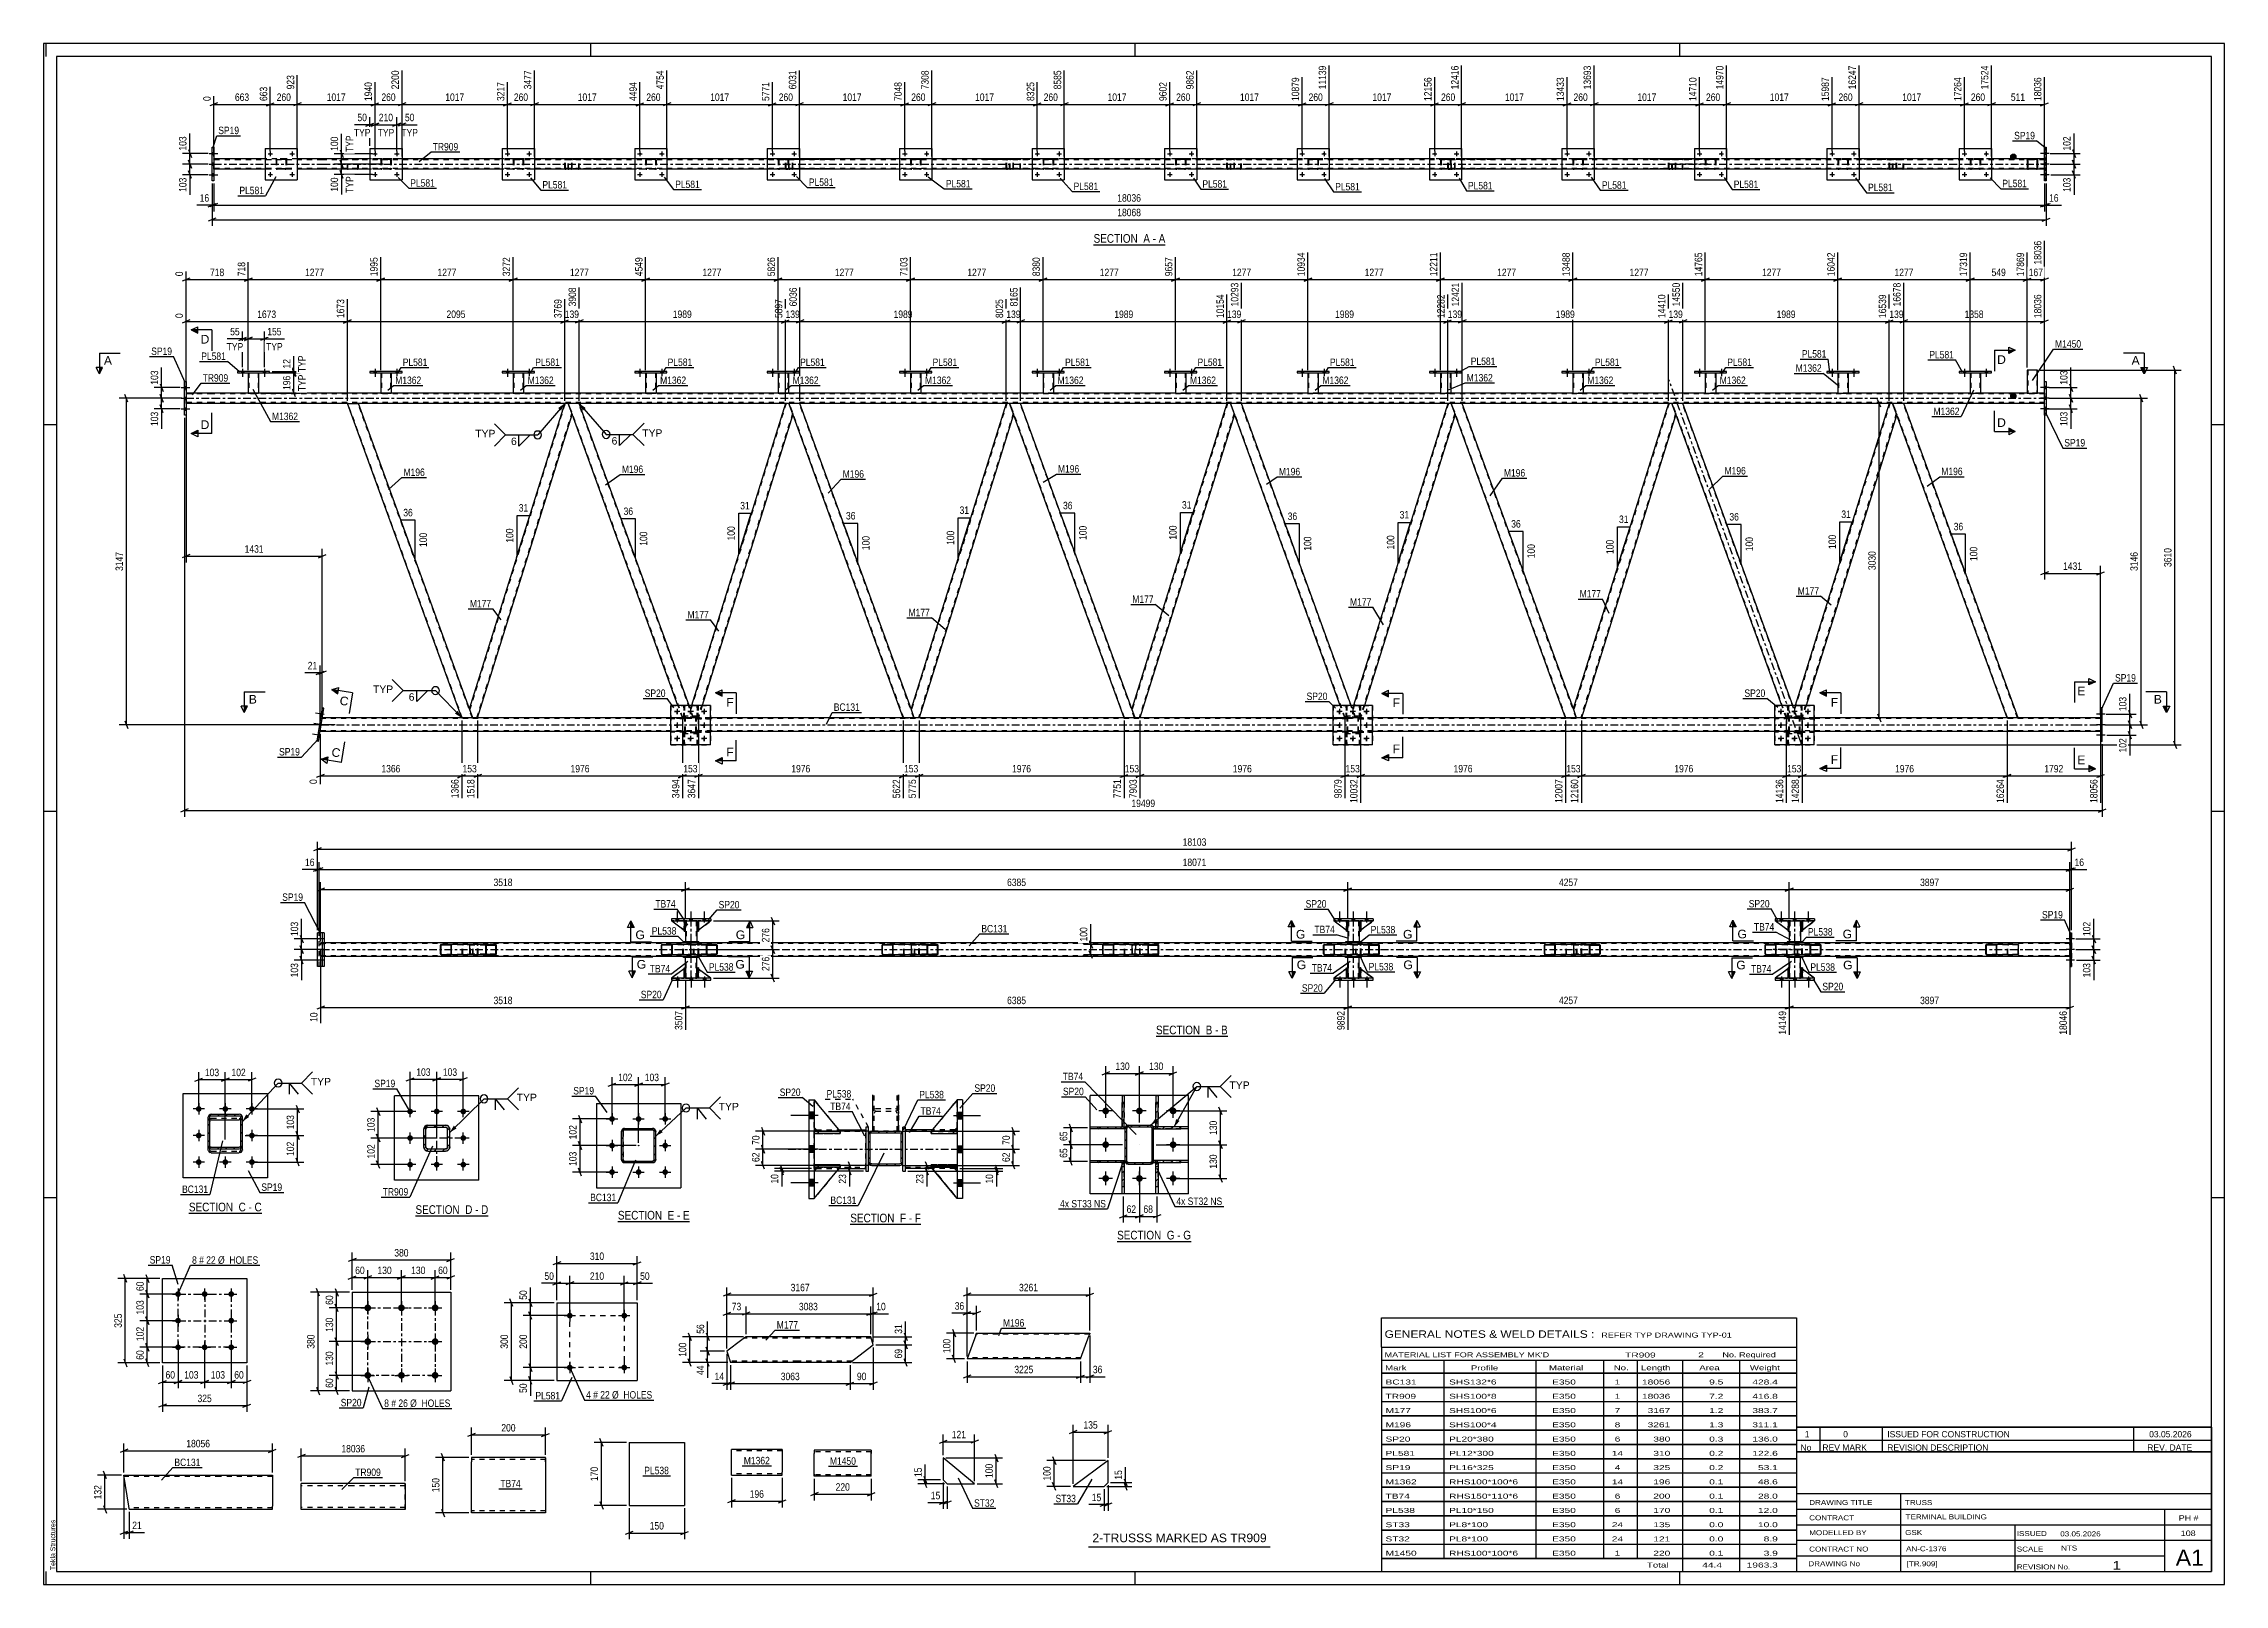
# Paper-space layout 'Layout1' of a CAD drawing. Header units: millimetres. Extents: x 0 to 841, y 0 to 594.
# The model-space entities are those that its viewports show. They can reach past a viewport. Long polylines and large blocks are cut down to what shows.
import ezdxf

# ---------------------------------------------------------------- set-up
doc = ezdxf.new("R2010")
doc.units = ezdxf.units.MM
doc.linetypes.add('DXK_LINE_DOT2', pattern=[3.9198, 1.9599, -1.9599])
doc.linetypes.add('DXK_LINE_DOT3', pattern=[5.9187, 2.979, -0.9799, 0.9799, -0.9799])
doc.layers.add('Viewport layer', color=7, linetype='Continuous', plot=False)
doc.styles.add('Arial', font='ARIAL.TTF', dxfattribs={"height": 0.2})
doc.styles.add('Arial Narrow', font='ARIALN.TTF', dxfattribs={"height": 0.2})

# ---------------------------------------------------------------- blocks, each defined once
blk = doc.blocks.new('Unknown-814735430-18 - 6931')
at = {"color": 6, "linetype": 'Continuous'}
blk.add_line((143.41, 142.07), (171.48, 142.07), dxfattribs=at)
at = {"color": 0, "linetype": 'Continuous'}
blk.add_wipeout([(161.52, 142.82), (161.52, 146.32), (143.41, 146.32), (143.41, 142.82)], dxfattribs=at)
blk.add_wipeout([(165.34, 142.82), (165.34, 146.32), (162.57, 146.32), (162.57, 142.82)], dxfattribs=at)
at = {"color": 7, "linetype": 'Continuous', "style": 'Arial Narrow'}
blk.add_text('SECTION ', height=3.34, dxfattribs=at).set_placement((143.41, 142.82))
at = {"color": 0, "linetype": 'Continuous'}
blk.add_wipeout([(167.66, 142.82), (167.66, 146.32), (166.39, 146.32), (166.39, 142.82)], dxfattribs=at)
blk.add_wipeout([(171.48, 142.82), (171.48, 146.32), (168.71, 146.32), (168.71, 142.82)], dxfattribs=at)
at = {"color": 7, "linetype": 'Continuous', "style": 'Arial Narrow'}
for s, p in [('D', (162.57, 142.82)), ('-', (166.39, 142.82)), ('D', (168.71, 142.82))]:
    blk.add_text(s, height=3.34, dxfattribs=at).set_placement(p)
blk = doc.blocks.new('Unknown-814735430-1133')
at = {"color": 5, "linetype": 'Continuous'}
for p, q in [((841, 594), (0, 594)), ((0, 594), (0, 0)), ((1, 589), (1, 594)), ((836, 589), (5, 589)), ((5, 589), (5, 5)), ((211, 589), (211, 594)), ((421, 589), (421, 594)), ((631, 589), (631, 594)), ((836, 5), (836, 589)), ((841, 0), (841, 594)), ((5, 447), (0, 447)), ((841, 447), (836, 447)), ((5, 298), (0, 298)), ((841, 298), (836, 298)), ((5, 149), (0, 149)), ((841, 149), (836, 149)), ((0, 0), (841, 0)), ((1, 0), (1, 5)), ((5, 5), (836, 5)), ((211, 0), (211, 5)), ((421, 0), (421, 5)), ((631, 0), (631, 5))]:
    blk.add_line(p, q, dxfattribs=at)
at = {"color": 174, "linetype": 'Continuous', "style": 'Arial'}
blk.add_text('Tekla Structures', height=1.9102, rotation=90, dxfattribs=at).set_placement((4.5, 5.5))
blk = doc.blocks.new('Unknown-814735430-13996')
at = {"color": 7, "linetype": 'Continuous'}
for p, q in [((676, 51.05), (676, 5)), ((676, 51.05), (836, 51.05)), ((836, 51), (836, 5)), ((676, 35), (836, 35)), ((716.14, 35), (716.14, 5)), ((676, 29), (836, 29)), ((818, 5.05), (818, 29.05)), ((676, 23), (836, 23)), ((676, 17), (836, 17)), ((760.14, 23), (760.14, 5)), ((676, 11), (818, 11)), ((676, 5), (836, 5))]:
    blk.add_line(p, q, dxfattribs=at)
at = {"color": 7, "style": 'Arial Narrow'}
for s, height, width, p in [('CONTRACT', 1.909, 1.425378, (680.88, 24.71)), ('DRAWING TITLE', 1.9089, 1.425378, (680.88, 30.61)), ('TRUSS', 1.909, 1.425378, (717.81, 30.59)), ('TERMINAL BUILDING', 1.9089, 1.425378, (718.06, 25.07)), ('MODELLED BY', 1.9089, 1.425378, (680.88, 18.98)), ('GSK', 1.909, 1.425378, (717.88, 19.04)), ('ISSUED', 1.909, 1.425378, (760.94, 18.64)), ('03.05.2026', 1.909, 1.425378, (777.69, 18.52)), ('DRAWING No', 1.909, 1.425378, (680.56, 7)), ('CONTRACT NO', 1.9089, 1.425378, (680.88, 12.66)), ('AN-C-1376', 1.909, 1.425378, (718.23, 12.78)), ('[TR.909]', 1.909, 1.425378, (718.46, 6.99)), ('SCALE', 1.909, 1.425378, (760.94, 12.65)), ('1', 3.34, 1.5, (797.91, 5.68)), ('A1', 6.204, 1.25, (822.24, 7.2)), ('REVISION No.', 1.9089, 1.425378, (760.94, 5.77))]:
    blk.add_text(s, height=height, dxfattribs=dict(at, width=width)).set_placement(p)
at = {"color": 7, "linetype": 'Continuous', "style": 'Arial Narrow'}
for s, height, width, p in [('PH #', 2.1, 1.42538, (823.4, 24.55)), ('108', 2.1, 1.42538, (824.19, 18.65)), ('NTS', 1.909, 1.425378, (778, 13.05))]:
    blk.add_text(s, height=height, dxfattribs=dict(at, width=width)).set_placement(p)
blk = doc.blocks.new('Unknown-814735430-13997')
at = {"color": 7, "linetype": 'Continuous'}
for p, q in [((516, 102.75), (676, 102.75)), ((516, 91.5), (516, 102.75)), ((676, 102.75), (676, 91.5)), ((516, 91.5), (676, 91.5)), ((516, 91.5), (516, 86.5)), ((516, 86.5), (676, 86.5)), ((516, 86.5), (516, 81.5)), ((540, 86.5), (540, 81.5)), ((575.5, 86.5), (575.5, 81.5)), ((601.5, 86.5), (601.5, 81.5)), ((614.5, 86.5), (614.5, 81.5)), ((632, 86.5), (632, 81.5)), ((654, 86.5), (654, 81.5)), ((676, 91.5), (676, 86.5)), ((676, 86.5), (676, 81.5)), ((516, 81.5), (676, 81.5)), ((516, 81.45), (516, 76.05)), ((516, 81.45), (676, 81.45)), ((516, 76.05), (676, 76.05)), ((516, 75.95), (516, 70.55)), ((516, 75.95), (676, 75.95)), ((540, 81.5), (540, 76)), ((540, 76), (540, 70.5)), ((575.5, 81.5), (575.5, 76)), ((575.5, 76), (575.5, 70.5)), ((601.5, 81.5), (601.5, 76)), ((601.5, 76), (601.5, 70.5)), ((614.5, 81.5), (614.5, 76)), ((614.5, 76), (614.5, 70.5)), ((632, 81.5), (632, 76)), ((632, 76), (632, 70.5)), ((654, 81.5), (654, 76)), ((654, 76), (654, 70.5)), ((676, 81.45), (676, 76.05)), ((676, 75.95), (676, 70.55)), ((516, 70.55), (676, 70.55)), ((516, 70.45), (516, 65.05)), ((516, 70.45), (676, 70.45)), ((540, 70.5), (540, 65)), ((575.5, 70.5), (575.5, 65)), ((601.5, 70.5), (601.5, 65)), ((614.5, 70.5), (614.5, 65)), ((632, 70.5), (632, 65)), ((654, 70.5), (654, 65)), ((676, 70.45), (676, 65.05)), ((516, 65.05), (676, 65.05)), ((516, 64.95), (516, 59.55)), ((516, 64.95), (676, 64.95)), ((516, 59.55), (676, 59.55)), ((516, 59.45), (516, 54.05)), ((516, 59.45), (676, 59.45)), ((540, 65), (540, 59.5)), ((540, 59.5), (540, 54)), ((575.5, 65), (575.5, 59.5)), ((575.5, 59.5), (575.5, 54)), ((601.5, 65), (601.5, 59.5)), ((601.5, 59.5), (601.5, 54)), ((614.5, 65), (614.5, 59.5)), ((614.5, 59.5), (614.5, 54)), ((632, 65), (632, 59.5)), ((632, 59.5), (632, 54)), ((654, 65), (654, 59.5)), ((654, 59.5), (654, 54)), ((676, 64.95), (676, 59.55)), ((676, 59.45), (676, 54.05)), ((516, 54.05), (676, 54.05)), ((516, 53.95), (516, 48.55)), ((516, 53.95), (676, 53.95)), ((540, 54), (540, 48.5)), ((575.5, 54), (575.5, 48.5)), ((601.5, 54), (601.5, 48.5)), ((614.5, 54), (614.5, 48.5)), ((632, 54), (632, 48.5)), ((654, 54), (654, 48.5)), ((676, 53.95), (676, 48.55)), ((516, 48.55), (676, 48.55)), ((516, 48.45), (516, 43.05)), ((516, 48.45), (676, 48.45)), ((516, 43.05), (676, 43.05)), ((516, 42.95), (516, 37.55)), ((516, 42.95), (676, 42.95)), ((540, 48.5), (540, 43)), ((540, 43), (540, 37.5)), ((575.5, 48.5), (575.5, 43)), ((575.5, 43), (575.5, 37.5)), ((601.5, 48.5), (601.5, 43)), ((601.5, 43), (601.5, 37.5)), ((614.5, 48.5), (614.5, 43)), ((614.5, 43), (614.5, 37.5)), ((632, 48.5), (632, 43)), ((632, 43), (632, 37.5)), ((654, 48.5), (654, 43)), ((654, 43), (654, 37.5)), ((676, 48.45), (676, 43.05)), ((676, 42.95), (676, 37.55)), ((516, 37.55), (676, 37.55)), ((516, 37.45), (516, 32.05)), ((516, 37.45), (676, 37.45)), ((540, 37.5), (540, 32)), ((575.5, 37.5), (575.5, 32)), ((601.5, 37.5), (601.5, 32)), ((614.5, 37.5), (614.5, 32)), ((632, 37.5), (632, 32)), ((654, 37.5), (654, 32)), ((676, 37.45), (676, 32.05)), ((516, 32.05), (676, 32.05)), ((516, 31.95), (516, 26.55)), ((516, 31.95), (676, 31.95)), ((516, 26.55), (676, 26.55)), ((516, 26.45), (516, 21.05)), ((516, 26.45), (676, 26.45)), ((540, 32), (540, 26.5)), ((540, 26.5), (540, 21)), ((575.5, 32), (575.5, 26.5)), ((575.5, 26.5), (575.5, 21)), ((601.5, 32), (601.5, 26.5)), ((601.5, 26.5), (601.5, 21)), ((614.5, 32), (614.5, 26.5)), ((614.5, 26.5), (614.5, 21)), ((632, 32), (632, 26.5)), ((632, 26.5), (632, 21)), ((654, 32), (654, 26.5)), ((654, 26.5), (654, 21)), ((676, 31.95), (676, 26.55)), ((676, 26.45), (676, 21.05)), ((516, 21.05), (676, 21.05)), ((516, 20.95), (516, 15.55)), ((516, 20.95), (676, 20.95)), ((540, 21), (540, 15.5)), ((575.5, 21), (575.5, 15.5)), ((601.5, 21), (601.5, 15.5)), ((614.5, 21), (614.5, 15.5)), ((632, 21), (632, 15.5)), ((654, 21), (654, 15.5)), ((676, 20.95), (676, 15.55)), ((516, 15.55), (676, 15.55)), ((516, 15.45), (516, 10.05)), ((516, 15.45), (676, 15.45)), ((516, 10.05), (676, 10.05)), ((516, 10), (676, 10)), ((516, 10), (516, 5)), ((540, 15.5), (540, 10)), ((575.5, 15.5), (575.5, 10)), ((601.5, 15.5), (601.5, 10)), ((614.5, 15.5), (614.5, 10)), ((632, 15.5), (632, 10)), ((632, 10), (632, 5)), ((654, 15.5), (654, 10)), ((654, 10), (654, 5)), ((676, 15.45), (676, 10.05)), ((676, 10), (676, 5)), ((516, 5), (676, 5))]:
    blk.add_line(p, q, dxfattribs=at)
at = {"color": 7, "style": 'Arial Narrow'}
for s, height, width, p in [('GENERAL NOTES & WELD DETAILS :', 2.8633, 1.4, (517.15, 95.06)), ('REFER TYP DRAWING TYP-01', 1.9089, 1.6, (600.7, 95.16)), ("MATERIAL LIST FOR ASSEMBLY MK'D", 1.9089, 1.6, (517.15, 87.56)), ('Mark', 1.909, 1.7, (517.34, 82.5)), ('Profile', 1.909, 1.7, (550.41, 82.5)), ('Material', 1.909, 1.7, (580.54, 82.56)), ('No.', 1.909, 1.7, (605.5, 82.56)), ('TR909', 1.909, 1.794707, (609.9, 87.47)), ('Length', 1.909, 1.7, (616, 82.56)), ('2', 1.91, 1.794707, (638.08, 87.56)), ('Area', 1.909, 1.7, (638.5, 82.56)), ('No. Required', 1.9089, 1.6, (647.41, 87.56)), ('Weight', 1.909, 1.7, (658, 82.56))]:
    blk.add_text(s, height=height, dxfattribs=dict(at, width=width)).set_placement(p)
at = {"color": 7, "linetype": 'Continuous', "style": 'Arial Narrow'}
for s, height, width, p in [('BC131', 1.909, 1.794707, (517.5, 77.06)), ('SHS132*6', 1.909, 1.794707, (542, 77.06)), ('E350', 1.909, 1.794707, (581.74, 77.06)), ('1', 1.91, 1.794707, (605.86, 77.06)), ('18056', 1.909, 1.794707, (616.4, 77.06)), ('9.5', 1.909, 1.794707, (642.32, 77.06)), ('428.4', 1.909, 1.794707, (658.96, 77.06)), ('TR909', 1.909, 1.794707, (517.5, 71.56)), ('M177', 1.909, 1.794707, (517.5, 66.06)), ('SHS100*8', 1.909, 1.794707, (542, 71.56)), ('SHS100*6', 1.909, 1.794707, (542, 66.06)), ('E350', 1.909, 1.794707, (581.74, 71.56)), ('E350', 1.909, 1.794707, (581.74, 66.06)), ('7', 1.91, 1.794707, (605.86, 66.06)), ('1', 1.91, 1.794707, (605.86, 71.56)), ('18036', 1.909, 1.794707, (616.4, 71.56)), ('3167', 1.909, 1.794707, (618.58, 66.06)), ('7.2', 1.909, 1.794707, (642.32, 71.56)), ('1.2', 1.909, 1.794707, (642.32, 66.06)), ('416.8', 1.909, 1.794707, (658.96, 71.56)), ('383.7', 1.909, 1.794707, (658.96, 66.06)), ('M196', 1.909, 1.794707, (517.5, 60.56)), ('SHS100*4', 1.909, 1.794707, (542, 60.56)), ('E350', 1.909, 1.794707, (581.74, 60.56)), ('8', 1.91, 1.794707, (605.86, 60.56)), ('3261', 1.909, 1.794707, (618.58, 60.56)), ('1.3', 1.909, 1.794707, (642.32, 60.56)), ('311.1', 1.909, 1.794707, (658.96, 60.56)), ('SP20', 1.909, 1.794707, (517.5, 55.06)), ('PL581', 1.909, 1.794707, (517.5, 49.56)), ('PL20*380', 1.909, 1.794707, (542, 55.06)), ('PL12*300', 1.909, 1.794707, (542, 49.56)), ('E350', 1.909, 1.794707, (581.74, 55.06)), ('E350', 1.909, 1.794707, (581.74, 49.56)), ('14', 1.909, 1.794707, (604.76, 49.56)), ('6', 1.91, 1.794707, (605.86, 55.06)), ('380', 1.909, 1.794707, (620.77, 55.06)), ('310', 1.909, 1.794707, (620.77, 49.56)), ('0.3', 1.909, 1.794707, (642.32, 55.06)), ('0.2', 1.909, 1.794707, (642.32, 49.56)), ('136.0', 1.909, 1.794707, (658.96, 55.06)), ('122.6', 1.909, 1.794707, (658.96, 49.56)), ('SP19', 1.909, 1.794707, (517.5, 44.06)), ('PL16*325', 1.909, 1.794707, (542, 44.06)), ('E350', 1.909, 1.794707, (581.74, 44.06)), ('4', 1.91, 1.794707, (605.86, 44.06)), ('325', 1.909, 1.794707, (620.77, 44.06)), ('0.2', 1.909, 1.794707, (642.32, 44.06)), ('53.1', 1.909, 1.794707, (661.14, 44.06)), ('TB74', 1.909, 1.794707, (517.5, 33.06)), ('M1362', 1.909, 1.794707, (517.5, 38.56)), ('RHS100*100*6', 1.9089, 1.794707, (542, 38.56)), ('RHS150*110*6', 1.9089, 1.794707, (542, 33.06)), ('E350', 1.909, 1.794707, (581.74, 38.56)), ('E350', 1.909, 1.794707, (581.74, 33.06)), ('14', 1.909, 1.794707, (604.76, 38.56)), ('6', 1.91, 1.794707, (605.86, 33.06)), ('200', 1.909, 1.794707, (620.77, 33.06)), ('196', 1.909, 1.794707, (620.77, 38.56)), ('0.1', 1.909, 1.794707, (642.32, 38.56)), ('0.1', 1.909, 1.794707, (642.32, 33.06)), ('48.6', 1.909, 1.794707, (661.14, 38.56)), ('28.0', 1.909, 1.794707, (661.14, 33.06)), ('PL538', 1.909, 1.794707, (517.5, 27.56)), ('PL10*150', 1.909, 1.794707, (542, 27.56)), ('E350', 1.909, 1.794707, (581.74, 27.56)), ('6', 1.91, 1.794707, (605.86, 27.56)), ('170', 1.909, 1.794707, (620.77, 27.56)), ('0.1', 1.909, 1.794707, (642.32, 27.56)), ('12.0', 1.909, 1.794707, (661.14, 27.56)), ('ST33', 1.909, 1.794707, (517.5, 22.06)), ('ST32', 1.909, 1.794707, (517.5, 16.56)), ('PL8*100', 1.909, 1.794707, (542, 22.06)), ('PL8*100', 1.909, 1.794707, (542, 16.56)), ('E350', 1.909, 1.794707, (581.74, 22.06)), ('E350', 1.909, 1.794707, (581.74, 16.56)), ('24', 1.909, 1.794707, (604.76, 22.06)), ('24', 1.909, 1.794707, (604.76, 16.56)), ('135', 1.909, 1.794707, (620.77, 22.06)), ('121', 1.909, 1.794707, (620.77, 16.56)), ('0.0', 1.909, 1.794707, (642.32, 22.06)), ('0.0', 1.909, 1.794707, (642.32, 16.56)), ('10.0', 1.909, 1.794707, (661.14, 22.06)), ('8.9', 1.909, 1.794707, (663.33, 16.56)), ('M1450', 1.909, 1.794707, (517.5, 11.06)), ('RHS100*100*6', 1.9089, 1.794707, (542, 11.06)), ('E350', 1.909, 1.794707, (581.74, 11.06)), ('1', 1.91, 1.794707, (605.86, 11.06)), ('Total', 1.909, 1.7, (618.33, 6.5)), ('220', 1.909, 1.794707, (620.77, 11.06)), ('0.1', 1.909, 1.794707, (642.32, 11.06)), ('1963.3', 1.909, 1.794707, (656.77, 6.5)), ('3.9', 1.909, 1.794707, (663.33, 11.06)), ('44.4', 1.909, 1.794707, (639.64, 6.5))]:
    blk.add_text(s, height=height, dxfattribs=dict(at, width=width)).set_placement(p)
blk = doc.blocks.new('Unknown-814735430-13998')
at = {"color": 7, "linetype": 'Continuous'}
blk.add_line((403, 14.5), (473, 14.5), dxfattribs=at)
at = {"color": 7, "style": 'Arial'}
blk.add_text('2-TRUSSS MARKED AS TR909', height=3.3428, dxfattribs=at).set_placement((404.45, 16.25))
blk = doc.blocks.new('Unknown-814735430-13999')
at = {"color": 7, "linetype": 'Continuous'}
for p, q in [((676, 60.55), (836, 60.55)), ((836, 60.55), (676, 60.55)), ((676, 60.55), (676, 55.55)), ((685, 60.55), (685, 55.55)), ((709, 60.55), (709, 55.55)), ((806, 60.55), (806, 55.55)), ((836, 60.55), (836, 55.55)), ((676, 55.55), (836, 55.55)), ((676, 55.55), (676, 51.05)), ((676, 55.55), (836, 55.55)), ((836, 51.05), (676, 51.05)), ((685, 55.55), (685, 51.05)), ((709, 55.55), (709, 51.05)), ((806, 55.55), (806, 51.05)), ((836, 55.55), (836, 51.05))]:
    blk.add_line(p, q, dxfattribs=at)
at = {"color": 7, "linetype": 'Continuous', "style": 'Arial Narrow'}
for s, height, width, p in [('1', 2.39, 1.196471, (679.16, 56.7)), ('0', 2.39, 1.196471, (694, 56.7)), ('ISSUED FOR CONSTRUCTION', 2.3861, 1.196471, (711, 56.7)), ('03.05.2026', 2.386, 1.196471, (812, 56.7)), ('No', 2.386, 1.2, (677.54, 51.55)), ('REV MARK', 2.386, 1.2, (686, 51.55)), ('REVISION DESCRIPTION', 2.3861, 1.2, (711, 51.55)), ('REV. DATE', 2.386, 1.2, (811.28, 51.55))]:
    blk.add_text(s, height=height, dxfattribs=dict(at, width=width)).set_placement(p)
blk = doc.blocks.new('Unknown-814735430-11 - 5134')
at = {"color": 6, "linetype": 'Continuous'}
blk.add_line((404.93, 516.48), (432.58, 516.48), dxfattribs=at)
at = {"color": 0, "linetype": 'Continuous'}
blk.add_wipeout([(423.04, 517.23), (423.04, 520.73), (404.93, 520.73), (404.93, 517.23)], dxfattribs=at)
blk.add_wipeout([(426.65, 517.23), (426.65, 520.73), (424.09, 520.73), (424.09, 517.23)], dxfattribs=at)
at = {"color": 7, "linetype": 'Continuous', "style": 'Arial Narrow'}
blk.add_text('SECTION ', height=3.34, dxfattribs=at).set_placement((404.93, 517.23))
at = {"color": 0, "linetype": 'Continuous'}
blk.add_wipeout([(428.97, 517.23), (428.97, 520.73), (427.7, 520.73), (427.7, 517.23)], dxfattribs=at)
blk.add_wipeout([(432.58, 517.23), (432.58, 520.73), (430.02, 520.73), (430.02, 517.23)], dxfattribs=at)
at = {"color": 7, "linetype": 'Continuous', "style": 'Arial Narrow'}
for s, p in [('A', (424.09, 517.23)), ('-', (427.7, 517.23)), ('A', (430.02, 517.23))]:
    blk.add_text(s, height=3.34, dxfattribs=at).set_placement(p)
blk = doc.blocks.new('Unknown-814735430-12 - 2738')
at = {"color": 6, "linetype": 'Continuous'}
blk.add_line((428.99, 211.32), (456.64, 211.32), dxfattribs=at)
at = {"color": 0, "linetype": 'Continuous'}
blk.add_wipeout([(447.1, 212.07), (447.1, 215.57), (428.99, 215.57), (428.99, 212.07)], dxfattribs=at)
blk.add_wipeout([(450.71, 212.07), (450.71, 215.57), (448.15, 215.57), (448.15, 212.07)], dxfattribs=at)
at = {"color": 7, "linetype": 'Continuous', "style": 'Arial Narrow'}
blk.add_text('SECTION ', height=3.34, dxfattribs=at).set_placement((428.99, 212.07))
at = {"color": 0, "linetype": 'Continuous'}
blk.add_wipeout([(453.03, 212.07), (453.03, 215.57), (451.76, 215.57), (451.76, 212.07)], dxfattribs=at)
blk.add_wipeout([(456.64, 212.07), (456.64, 215.57), (454.08, 215.57), (454.08, 212.07)], dxfattribs=at)
at = {"color": 7, "linetype": 'Continuous', "style": 'Arial Narrow'}
for s, p in [('B', (448.15, 212.07)), ('-', (451.76, 212.07)), ('B', (454.08, 212.07))]:
    blk.add_text(s, height=3.34, dxfattribs=at).set_placement(p)
blk = doc.blocks.new('Unknown-814735430-13 - 12573')
at = {"color": 6, "linetype": 'Continuous'}
blk.add_line((221.49, 139.9), (249.14, 139.9), dxfattribs=at)
at = {"color": 0, "linetype": 'Continuous'}
blk.add_wipeout([(239.6, 140.65), (239.6, 144.15), (221.49, 144.15), (221.49, 140.65)], dxfattribs=at)
blk.add_wipeout([(243.21, 140.65), (243.21, 144.15), (240.65, 144.15), (240.65, 140.65)], dxfattribs=at)
at = {"color": 7, "linetype": 'Continuous', "style": 'Arial Narrow'}
blk.add_text('SECTION ', height=3.34, dxfattribs=at).set_placement((221.49, 140.65))
at = {"color": 0, "linetype": 'Continuous'}
blk.add_wipeout([(245.53, 140.65), (245.53, 144.15), (244.26, 144.15), (244.26, 140.65)], dxfattribs=at)
blk.add_wipeout([(249.14, 140.65), (249.14, 144.15), (246.58, 144.15), (246.58, 140.65)], dxfattribs=at)
at = {"color": 7, "linetype": 'Continuous', "style": 'Arial Narrow'}
for s, p in [('E', (240.65, 140.65)), ('E', (246.58, 140.65)), ('-', (244.26, 140.65))]:
    blk.add_text(s, height=3.34, dxfattribs=at).set_placement(p)
blk = doc.blocks.new('Unknown-814735430-16 - 6405')
at = {"color": 6, "linetype": 'Continuous'}
blk.add_line((311.1, 138.82), (338.31, 138.82), dxfattribs=at)
at = {"color": 0, "linetype": 'Continuous'}
blk.add_wipeout([(329.21, 139.57), (329.21, 143.07), (311.1, 143.07), (311.1, 139.57)], dxfattribs=at)
blk.add_wipeout([(332.6, 139.57), (332.6, 143.07), (330.26, 143.07), (330.26, 139.57)], dxfattribs=at)
at = {"color": 7, "linetype": 'Continuous', "style": 'Arial Narrow'}
blk.add_text('SECTION ', height=3.34, dxfattribs=at).set_placement((311.1, 139.57))
at = {"color": 0, "linetype": 'Continuous'}
blk.add_wipeout([(334.92, 139.57), (334.92, 143.07), (333.65, 143.07), (333.65, 139.57)], dxfattribs=at)
blk.add_wipeout([(338.31, 139.57), (338.31, 143.07), (335.97, 143.07), (335.97, 139.57)], dxfattribs=at)
at = {"color": 7, "linetype": 'Continuous', "style": 'Arial Narrow'}
for s, p in [('F', (330.26, 139.57)), ('-', (333.65, 139.57)), ('F', (335.97, 139.57))]:
    blk.add_text(s, height=3.34, dxfattribs=at).set_placement(p)
blk = doc.blocks.new('Unknown-814735430-17 - 6020')
at = {"color": 6, "linetype": 'Continuous'}
blk.add_line((413.99, 132.23), (442.49, 132.23), dxfattribs=at)
at = {"color": 0, "linetype": 'Continuous'}
blk.add_wipeout([(432.1, 132.98), (432.1, 136.48), (413.99, 136.48), (413.99, 132.98)], dxfattribs=at)
blk.add_wipeout([(436.13, 132.98), (436.13, 136.48), (433.15, 136.48), (433.15, 132.98)], dxfattribs=at)
at = {"color": 7, "linetype": 'Continuous', "style": 'Arial Narrow'}
blk.add_text('SECTION ', height=3.34, dxfattribs=at).set_placement((413.99, 132.98))
at = {"color": 0, "linetype": 'Continuous'}
blk.add_wipeout([(438.45, 132.98), (438.45, 136.48), (437.18, 136.48), (437.18, 132.98)], dxfattribs=at)
blk.add_wipeout([(442.49, 132.98), (442.49, 136.48), (439.5, 136.48), (439.5, 132.98)], dxfattribs=at)
at = {"color": 7, "linetype": 'Continuous', "style": 'Arial Narrow'}
for s, p in [('G', (433.15, 132.98)), ('G', (439.5, 132.98)), ('-', (437.18, 132.98))]:
    blk.add_text(s, height=3.34, dxfattribs=at).set_placement(p)
blk = doc.blocks.new('Unknown-814735430-19 - 12405')
at = {"color": 6, "linetype": 'Continuous'}
blk.add_line((56.04, 143.06), (84.11, 143.06), dxfattribs=at)
at = {"color": 0, "linetype": 'Continuous'}
blk.add_wipeout([(74.15, 143.81), (74.15, 147.31), (56.04, 147.31), (56.04, 143.81)], dxfattribs=at)
blk.add_wipeout([(77.97, 143.81), (77.97, 147.31), (75.2, 147.31), (75.2, 143.81)], dxfattribs=at)
at = {"color": 7, "linetype": 'Continuous', "style": 'Arial Narrow'}
blk.add_text('SECTION ', height=3.34, dxfattribs=at).set_placement((56.04, 143.81))
at = {"color": 0, "linetype": 'Continuous'}
blk.add_wipeout([(80.29, 143.81), (80.29, 147.31), (79.02, 147.31), (79.02, 143.81)], dxfattribs=at)
blk.add_wipeout([(84.11, 143.81), (84.11, 147.31), (81.34, 147.31), (81.34, 143.81)], dxfattribs=at)
at = {"color": 7, "linetype": 'Continuous', "style": 'Arial Narrow'}
for s, p in [('C', (75.2, 143.81)), ('-', (79.02, 143.81)), ('C', (81.34, 143.81))]:
    blk.add_text(s, height=3.34, dxfattribs=at).set_placement(p)
blk = doc.blocks.new('Bolt-814735430-2282 - 2220')
at = {"linetype": 'Continuous'}
for points in [[(124.99, 107.89, -1), (124.99, 105.29, -1)], [(137.99, 107.89, -1), (137.99, 105.29, -1)], [(150.99, 107.89, -1), (150.99, 105.29, -1)], [(124.99, 94.89, -1), (124.99, 92.29, -1)], [(150.99, 94.89, -1), (150.99, 92.29, -1)], [(124.99, 81.89, -1), (124.99, 79.29, -1)], [(137.99, 81.89, -1), (137.99, 79.29, -1)], [(150.99, 81.89, -1), (150.99, 79.29, -1)]]:
    blk.add_hatch(color=1, dxfattribs=at).paths.add_polyline_path(points)
at = {"color": 1, "linetype": 'Continuous'}
for p, q in [((122.39, 106.59), (127.59, 106.59)), ((124.99, 109.19), (124.99, 103.99)), ((135.39, 106.59), (140.59, 106.59)), ((137.99, 109.19), (137.99, 103.99)), ((148.39, 106.59), (153.59, 106.59)), ((150.99, 109.19), (150.99, 103.99)), ((122.39, 93.59), (127.59, 93.59)), ((124.99, 96.19), (124.99, 90.99)), ((148.39, 93.59), (153.59, 93.59)), ((150.99, 96.19), (150.99, 90.99)), ((122.39, 80.59), (127.59, 80.59)), ((124.99, 83.19), (124.99, 77.99)), ((135.39, 80.59), (140.59, 80.59)), ((137.99, 83.19), (137.99, 77.99)), ((148.39, 80.59), (153.59, 80.59)), ((150.99, 83.19), (150.99, 77.99))]:
    blk.add_line(p, q, dxfattribs=at)
blk = doc.blocks.new('Part-814735430-2297 - 2220')
at = {"color": 2, "linetype": 'Continuous'}
for p, q in [((118.99, 112.59), (118.99, 74.59)), ((118.99, 112.59), (156.99, 112.59)), ((156.99, 112.59), (156.99, 74.59)), ((118.99, 74.59), (156.99, 74.59))]:
    blk.add_line(p, q, dxfattribs=at)
blk = doc.blocks.new('Part-814735430-6944 - 6931')
at = {"color": 2, "linetype": 'Continuous'}
for p, q in [((167.85, 188.31), (135.35, 188.31)), ((135.35, 155.81), (135.35, 188.31)), ((167.85, 155.81), (167.85, 188.31)), ((167.85, 155.81), (135.35, 155.81))]:
    blk.add_line(p, q, dxfattribs=at)
blk = doc.blocks.new('Bolt-814735430-7050 - 6931')
at = {"linetype": 'Continuous'}
for points in [[(141.35, 181.21, -1), (141.35, 183.41, -1)], [(151.6, 181.21, -1), (151.6, 183.41, -1)], [(161.85, 181.21, -1), (161.85, 183.41, -1)], [(141.35, 170.96, -1), (141.35, 173.16, -1)], [(161.85, 170.96, -1), (161.85, 173.16, -1)], [(141.35, 160.71, -1), (141.35, 162.91, -1)], [(151.6, 160.71, -1), (151.6, 162.91, -1)], [(161.85, 160.71, -1), (161.85, 162.91, -1)]]:
    blk.add_hatch(color=1, dxfattribs=at).paths.add_polyline_path(points)
at = {"color": 1, "linetype": 'Continuous'}
for p, q in [((143.55, 182.31), (139.15, 182.31)), ((141.35, 180.11), (141.35, 184.51)), ((153.8, 182.31), (149.4, 182.31)), ((151.6, 180.11), (151.6, 184.51)), ((164.05, 182.31), (159.65, 182.31)), ((161.85, 180.11), (161.85, 184.51)), ((143.55, 172.06), (139.15, 172.06)), ((141.35, 169.86), (141.35, 174.26)), ((164.05, 172.06), (159.65, 172.06)), ((161.85, 169.86), (161.85, 174.26)), ((143.55, 161.81), (139.15, 161.81)), ((141.35, 159.61), (141.35, 164.01)), ((153.8, 161.81), (149.4, 161.81)), ((151.6, 159.61), (151.6, 164.01)), ((164.05, 161.81), (159.65, 161.81)), ((161.85, 159.61), (161.85, 164.01))]:
    blk.add_line(p, q, dxfattribs=at)
blk = doc.blocks.new('Part-814735430-7078 - 6931')
at = {"linetype": 'Continuous'}
h = blk.add_hatch(dxfattribs=at)
h.set_pattern_fill('', scale=0.7, style=0, pattern_type=0)
h.set_pattern_definition([(45, (148.196, 177.0604), (-1.57154, 1.57154), [])])
h.paths.add_polyline_path([(155, 177.06), (148.2, 177.06), (147.58, 176.94), (147.06, 176.59), (146.72, 176.07), (146.6, 175.46), (146.6, 168.66), (146.72, 168.05), (147.06, 167.53), (147.58, 167.18), (148.2, 167.06), (155, 167.06), (155.61, 167.18), (156.13, 167.53), (156.47, 168.05), (156.6, 168.66), (156.6, 175.46), (156.47, 176.07), (156.13, 176.59), (155.61, 176.94)])
h.paths.add_polyline_path([(155.74, 175.77), (155.8, 175.46), (155.8, 168.66), (155.74, 168.35), (155.56, 168.09), (155.3, 167.92), (155, 167.86), (148.2, 167.86), (147.89, 167.92), (147.63, 168.09), (147.46, 168.35), (147.4, 168.66), (147.4, 175.46), (147.46, 175.77), (147.63, 176.03), (147.89, 176.2), (148.2, 176.26), (155, 176.26), (155.3, 176.2), (155.56, 176.03)])
at = {"color": 7, "linetype": 'DXK_LINE_DOT2'}
for p, q in [((147.58, 176.94), (148.2, 177.06)), ((148.2, 177.06), (155, 177.06)), ((155, 177.06), (155.61, 176.94)), ((146.6, 175.46), (146.72, 176.07)), ((146.6, 168.66), (146.6, 175.46)), ((146.72, 168.05), (146.6, 168.66)), ((147.46, 175.77), (147.4, 175.46)), ((147.4, 168.66), (147.4, 175.46)), ((147.4, 168.66), (147.46, 168.35)), ((148.2, 176.26), (147.89, 176.2)), ((148.2, 176.26), (155, 176.26)), ((155.3, 176.2), (155, 176.26)), ((155.8, 175.46), (155.74, 175.77)), ((155.74, 168.35), (155.8, 168.66)), ((155.8, 168.66), (155.8, 175.46)), ((156.47, 176.07), (156.6, 175.46)), ((156.6, 168.66), (156.47, 168.05)), ((156.6, 168.66), (156.6, 175.46)), ((148.2, 167.06), (147.58, 167.18)), ((147.89, 167.92), (148.2, 167.86)), ((148.2, 167.86), (155, 167.86)), ((148.2, 167.06), (155, 167.06)), ((155, 167.86), (155.3, 167.92)), ((155.61, 167.18), (155, 167.06))]:
    blk.add_line(p, q, dxfattribs=at)
at = {"color": 2, "linetype": 'Continuous'}
for p, q in [((148.2, 177.06), (147.58, 176.94)), ((148.2, 177.06), (155, 177.06)), ((155.61, 176.94), (155, 177.06)), ((146.72, 176.07), (146.6, 175.46)), ((146.6, 168.66), (146.6, 175.46)), ((146.6, 168.66), (146.72, 168.05)), ((147.4, 175.46), (147.46, 175.77)), ((147.4, 168.66), (147.4, 175.46)), ((147.46, 168.35), (147.4, 168.66)), ((147.89, 176.2), (148.2, 176.26)), ((148.2, 176.26), (155, 176.26)), ((155, 176.26), (155.3, 176.2)), ((155.74, 175.77), (155.8, 175.46)), ((155.8, 168.66), (155.74, 168.35)), ((155.8, 168.66), (155.8, 175.46)), ((156.6, 175.46), (156.47, 176.07)), ((156.47, 168.05), (156.6, 168.66)), ((156.6, 168.66), (156.6, 175.46)), ((147.58, 167.18), (148.2, 167.06)), ((148.2, 167.86), (147.89, 167.92)), ((148.2, 167.86), (155, 167.86)), ((148.2, 167.06), (155, 167.06)), ((155.3, 167.92), (155, 167.86)), ((155, 167.06), (155.61, 167.18))]:
    blk.add_line(p, q, dxfattribs=at)
at = {"color": 7, "linetype": 'DXK_LINE_DOT3'}
for p, q in [((151.6, 162.06), (151.6, 182.06)), ((161.6, 172.06), (141.6, 172.06))]:
    blk.add_line(p, q, dxfattribs=at)
at = {"color": 7, "linetype": 'DXK_LINE_DOT2'}
for centre, radius, start, end in [((148.2, 175.46), 1.6, 112.5, 157.5), ((155, 175.46), 1.6, 22.5, 67.5), ((148.2, 175.46), 0.8, 112.5, 157.5), ((148.2, 168.66), 0.8, 202.5, 247.5), ((155, 175.46), 0.8, 22.5, 67.5), ((155, 168.66), 0.8, 292.5, 337.5), ((148.2, 168.66), 1.6, 202.5, 247.5), ((155, 168.66), 1.6, 292.5, 337.5)]:
    blk.add_arc(centre, radius, start, end, dxfattribs=at)
at = {"color": 2, "linetype": 'Continuous'}
for centre, radius, start, end in [((148.2, 175.46), 1.6, 112.5, 157.5), ((155, 175.46), 1.6, 22.5, 67.5), ((148.2, 175.46), 0.8, 112.5, 157.5), ((148.2, 168.66), 0.8, 202.5, 247.5), ((155, 175.46), 0.8, 22.5, 67.5), ((155, 168.66), 0.8, 292.5, 337.5), ((148.2, 168.66), 1.6, 202.5, 247.5), ((155, 168.66), 1.6, 292.5, 337.5)]:
    blk.add_arc(centre, radius, start, end, dxfattribs=at)
blk = doc.blocks.new('Bolt-814735430-5143 - 5134')
at = {"linetype": 'Continuous'}
for points in [[(230.41, 543.54, -1), (229.53, 543.54, -1)], [(238.81, 543.54, -1), (237.93, 543.54, -1)]]:
    blk.add_hatch(color=1, dxfattribs=at).paths.add_polyline_path(points)
at = {"color": 1, "linetype": 'Continuous'}
for p, q in [((229.09, 543.54), (230.85, 543.54)), ((229.97, 544.42), (229.97, 542.66)), ((237.49, 543.54), (239.25, 543.54)), ((238.37, 544.42), (238.37, 542.66))]:
    blk.add_line(p, q, dxfattribs=at)
blk = doc.blocks.new('Bolt-814735430-5136 - 5134')
at = {"linetype": 'Continuous'}
for points in [[(87.87, 551.54, -1), (86.99, 551.54, -1)], [(96.27, 551.54, -1), (95.39, 551.54, -1)]]:
    blk.add_hatch(color=1, dxfattribs=at).paths.add_polyline_path(points)
at = {"color": 1, "linetype": 'Continuous'}
for p, q in [((86.55, 551.54), (88.31, 551.54)), ((87.43, 552.42), (87.43, 550.66)), ((94.95, 551.54), (96.71, 551.54)), ((95.83, 552.42), (95.83, 550.66))]:
    blk.add_line(p, q, dxfattribs=at)
blk = doc.blocks.new('Bolt-814735430-5137 - 5134')
at = {"linetype": 'Continuous'}
for points in [[(87.87, 543.54, -1), (86.99, 543.54, -1)], [(96.27, 543.54, -1), (95.39, 543.54, -1)]]:
    blk.add_hatch(color=1, dxfattribs=at).paths.add_polyline_path(points)
at = {"color": 1, "linetype": 'Continuous'}
for p, q in [((86.55, 543.54), (88.31, 543.54)), ((87.43, 544.42), (87.43, 542.66)), ((94.95, 543.54), (96.71, 543.54)), ((95.83, 544.42), (95.83, 542.66))]:
    blk.add_line(p, q, dxfattribs=at)
blk = doc.blocks.new('Bolt-814735430-5138 - 5134')
at = {"linetype": 'Continuous'}
for points in [[(128.25, 551.54, -1), (127.37, 551.54, -1)], [(136.65, 551.54, -1), (135.77, 551.54, -1)]]:
    blk.add_hatch(color=1, dxfattribs=at).paths.add_polyline_path(points)
at = {"color": 1, "linetype": 'Continuous'}
for p, q in [((126.93, 551.54), (128.69, 551.54)), ((127.81, 552.42), (127.81, 550.66)), ((135.33, 551.54), (137.09, 551.54)), ((136.21, 552.42), (136.21, 550.66))]:
    blk.add_line(p, q, dxfattribs=at)
blk = doc.blocks.new('Bolt-814735430-5139 - 5134')
at = {"linetype": 'Continuous'}
for points in [[(128.25, 543.54, -1), (127.37, 543.54, -1)], [(136.65, 543.54, -1), (135.77, 543.54, -1)]]:
    blk.add_hatch(color=1, dxfattribs=at).paths.add_polyline_path(points)
at = {"color": 1, "linetype": 'Continuous'}
for p, q in [((126.93, 543.54), (128.69, 543.54)), ((127.81, 544.42), (127.81, 542.66)), ((135.33, 543.54), (137.09, 543.54)), ((136.21, 544.42), (136.21, 542.66))]:
    blk.add_line(p, q, dxfattribs=at)
blk = doc.blocks.new('Part-814735430-5204 - 5134')
at = {"color": 2, "linetype": 'Continuous'}
for p, q in [((381.22, 553.54), (381.22, 541.54)), ((381.22, 553.54), (393.62, 553.54)), ((393.62, 553.54), (393.62, 541.54)), ((381.22, 541.54), (393.62, 541.54))]:
    blk.add_line(p, q, dxfattribs=at)
blk = doc.blocks.new('Bolt-814735430-5140 - 5134')
at = {"linetype": 'Continuous'}
for points in [[(179.33, 551.54, -1), (178.45, 551.54, -1)], [(187.73, 551.54, -1), (186.85, 551.54, -1)]]:
    blk.add_hatch(color=1, dxfattribs=at).paths.add_polyline_path(points)
at = {"color": 1, "linetype": 'Continuous'}
for p, q in [((178.01, 551.54), (179.77, 551.54)), ((178.89, 552.42), (178.89, 550.66)), ((186.41, 551.54), (188.17, 551.54)), ((187.29, 552.42), (187.29, 550.66))]:
    blk.add_line(p, q, dxfattribs=at)
blk = doc.blocks.new('Part-814735430-5205 - 5134')
at = {"color": 7, "linetype": 'DXK_LINE_DOT2'}
for p, q in [((385.42, 549.06), (385.45, 549.24)), ((385.45, 549.24), (385.42, 549.06)), ((385.42, 549.06), (385.42, 546.02)), ((385.66, 549.06), (385.67, 549.15)), ((385.66, 549.06), (385.66, 546.02)), ((385.67, 549.15), (385.73, 549.23)), ((385.71, 549.5), (385.9, 549.54)), ((385.9, 549.54), (385.71, 549.5)), ((385.73, 549.23), (385.8, 549.28)), ((385.8, 549.28), (385.9, 549.3)), ((388.94, 549.54), (385.9, 549.54)), ((388.94, 549.3), (385.9, 549.3)), ((388.94, 549.54), (389.12, 549.5)), ((389.12, 549.5), (388.94, 549.54)), ((388.94, 549.3), (389.03, 549.28)), ((389.03, 549.28), (389.1, 549.23)), ((389.1, 549.23), (389.16, 549.15)), ((389.16, 549.15), (389.18, 549.06)), ((389.18, 549.06), (389.18, 546.02)), ((389.38, 549.24), (389.42, 549.06)), ((389.42, 549.06), (389.38, 549.24)), ((389.42, 549.06), (389.42, 546.02)), ((385.45, 545.83), (385.42, 546.02)), ((385.42, 546.02), (385.45, 545.83)), ((385.67, 545.92), (385.66, 546.02)), ((385.73, 545.85), (385.67, 545.92)), ((385.9, 545.54), (385.71, 545.57)), ((385.71, 545.57), (385.9, 545.54)), ((385.8, 545.79), (385.73, 545.85)), ((385.9, 545.78), (385.8, 545.79)), ((388.94, 545.78), (385.9, 545.78)), ((388.94, 545.54), (385.9, 545.54)), ((389.03, 545.79), (388.94, 545.78)), ((389.12, 545.57), (388.94, 545.54)), ((388.94, 545.54), (389.12, 545.57)), ((389.1, 545.85), (389.03, 545.79)), ((389.16, 545.92), (389.1, 545.85)), ((389.18, 546.02), (389.16, 545.92)), ((389.42, 546.02), (389.38, 545.83)), ((389.38, 545.83), (389.42, 546.02))]:
    blk.add_line(p, q, dxfattribs=at)
at = {"color": 7, "linetype": 'DXK_LINE_DOT3'}
blk.add_line((387.42, 547.54), (387.42, 547.54), dxfattribs=at)
at = {"color": 7, "linetype": 'DXK_LINE_DOT2'}
for centre, start, end in [((385.9, 549.06), 112.5, 157.5), ((385.9, 549.06), 112.5, 157.5), ((388.94, 549.06), 22.5, 67.5), ((388.94, 549.06), 22.5, 67.5), ((385.9, 546.02), 202.5, 247.5), ((385.9, 546.02), 202.5, 247.5), ((388.94, 546.02), 292.5, 337.5), ((388.94, 546.02), 292.5, 337.5)]:
    blk.add_arc(centre, 0.48, start, end, dxfattribs=at)
blk = doc.blocks.new('Bolt-814735430-5141 - 5134')
at = {"linetype": 'Continuous'}
for points in [[(179.33, 543.54, -1), (178.45, 543.54, -1)], [(187.73, 543.54, -1), (186.85, 543.54, -1)]]:
    blk.add_hatch(color=1, dxfattribs=at).paths.add_polyline_path(points)
at = {"color": 1, "linetype": 'Continuous'}
for p, q in [((178.01, 543.54), (179.77, 543.54)), ((178.89, 544.42), (178.89, 542.66)), ((186.41, 543.54), (188.17, 543.54)), ((187.29, 544.42), (187.29, 542.66))]:
    blk.add_line(p, q, dxfattribs=at)
blk = doc.blocks.new('Bolt-814735430-5142 - 5134')
at = {"linetype": 'Continuous'}
for points in [[(230.41, 551.54, -1), (229.53, 551.54, -1)], [(238.81, 551.54, -1), (237.93, 551.54, -1)]]:
    blk.add_hatch(color=1, dxfattribs=at).paths.add_polyline_path(points)
at = {"color": 1, "linetype": 'Continuous'}
for p, q in [((229.09, 551.54), (230.85, 551.54)), ((229.97, 552.42), (229.97, 550.66)), ((237.49, 551.54), (239.25, 551.54)), ((238.37, 552.42), (238.37, 550.66))]:
    blk.add_line(p, q, dxfattribs=at)
blk = doc.blocks.new('Bolt-814735430-5144 - 5134')
at = {"linetype": 'Continuous'}
for points in [[(281.49, 551.54, -1), (280.61, 551.54, -1)], [(289.89, 551.54, -1), (289.01, 551.54, -1)]]:
    blk.add_hatch(color=1, dxfattribs=at).paths.add_polyline_path(points)
at = {"color": 1, "linetype": 'Continuous'}
for p, q in [((280.17, 551.54), (281.93, 551.54)), ((281.05, 552.42), (281.05, 550.66)), ((288.57, 551.54), (290.33, 551.54)), ((289.45, 552.42), (289.45, 550.66))]:
    blk.add_line(p, q, dxfattribs=at)
blk = doc.blocks.new('Bolt-814735430-5145 - 5134')
at = {"linetype": 'Continuous'}
for points in [[(281.49, 543.54, -1), (280.61, 543.54, -1)], [(289.89, 543.54, -1), (289.01, 543.54, -1)]]:
    blk.add_hatch(color=1, dxfattribs=at).paths.add_polyline_path(points)
at = {"color": 1, "linetype": 'Continuous'}
for p, q in [((280.17, 543.54), (281.93, 543.54)), ((281.05, 544.42), (281.05, 542.66)), ((288.57, 543.54), (290.33, 543.54)), ((289.45, 544.42), (289.45, 542.66))]:
    blk.add_line(p, q, dxfattribs=at)
blk = doc.blocks.new('Part-814735430-5210 - 5134')
at = {"color": 2, "linetype": 'Continuous'}
for p, q in [((432.3, 553.54), (432.3, 541.54)), ((432.3, 553.54), (444.7, 553.54)), ((444.7, 553.54), (444.7, 541.54)), ((432.3, 541.54), (444.7, 541.54))]:
    blk.add_line(p, q, dxfattribs=at)
blk = doc.blocks.new('Bolt-814735430-5146 - 5134')
at = {"linetype": 'Continuous'}
for points in [[(332.57, 551.54, -1), (331.69, 551.54, -1)], [(340.97, 551.54, -1), (340.09, 551.54, -1)]]:
    blk.add_hatch(color=1, dxfattribs=at).paths.add_polyline_path(points)
at = {"color": 1, "linetype": 'Continuous'}
for p, q in [((331.25, 551.54), (333.01, 551.54)), ((332.13, 552.42), (332.13, 550.66)), ((339.65, 551.54), (341.41, 551.54)), ((340.53, 552.42), (340.53, 550.66))]:
    blk.add_line(p, q, dxfattribs=at)
blk = doc.blocks.new('Part-814735430-5211 - 5134')
at = {"color": 7, "linetype": 'DXK_LINE_DOT2'}
for p, q in [((436.5, 549.06), (436.53, 549.24)), ((436.53, 549.24), (436.5, 549.06)), ((436.5, 549.06), (436.5, 546.02)), ((436.74, 549.06), (436.75, 549.15)), ((436.74, 549.06), (436.74, 546.02)), ((436.75, 549.15), (436.81, 549.23)), ((436.79, 549.5), (436.98, 549.54)), ((436.98, 549.54), (436.79, 549.5)), ((436.81, 549.23), (436.88, 549.28)), ((436.88, 549.28), (436.98, 549.3)), ((440.02, 549.54), (436.98, 549.54)), ((440.02, 549.3), (436.98, 549.3)), ((440.02, 549.54), (440.2, 549.5)), ((440.2, 549.5), (440.02, 549.54)), ((440.02, 549.3), (440.11, 549.28)), ((440.11, 549.28), (440.19, 549.23)), ((440.19, 549.23), (440.24, 549.15)), ((440.24, 549.15), (440.26, 549.06)), ((440.26, 549.06), (440.26, 546.02)), ((440.46, 549.24), (440.5, 549.06)), ((440.5, 549.06), (440.46, 549.24)), ((440.5, 549.06), (440.5, 546.02)), ((436.53, 545.83), (436.5, 546.02)), ((436.5, 546.02), (436.53, 545.83)), ((436.75, 545.92), (436.74, 546.02)), ((436.81, 545.85), (436.75, 545.92)), ((436.98, 545.54), (436.79, 545.57)), ((436.79, 545.57), (436.98, 545.54)), ((436.88, 545.79), (436.81, 545.85)), ((436.98, 545.78), (436.88, 545.79)), ((440.02, 545.78), (436.98, 545.78)), ((440.02, 545.54), (436.98, 545.54)), ((440.11, 545.79), (440.02, 545.78)), ((440.2, 545.57), (440.02, 545.54)), ((440.02, 545.54), (440.2, 545.57)), ((440.19, 545.85), (440.11, 545.79)), ((440.24, 545.92), (440.19, 545.85)), ((440.26, 546.02), (440.24, 545.92)), ((440.5, 546.02), (440.46, 545.83)), ((440.46, 545.83), (440.5, 546.02))]:
    blk.add_line(p, q, dxfattribs=at)
at = {"color": 7, "linetype": 'DXK_LINE_DOT3'}
blk.add_line((438.5, 547.54), (438.5, 547.54), dxfattribs=at)
at = {"color": 7, "linetype": 'DXK_LINE_DOT2'}
for centre, start, end in [((436.98, 549.06), 112.5, 157.5), ((436.98, 549.06), 112.5, 157.5), ((440.02, 549.06), 22.5, 67.5), ((440.02, 549.06), 22.5, 67.5), ((436.98, 546.02), 202.5, 247.5), ((436.98, 546.02), 202.5, 247.5), ((440.02, 546.02), 292.5, 337.5), ((440.02, 546.02), 292.5, 337.5)]:
    blk.add_arc(centre, 0.48, start, end, dxfattribs=at)
blk = doc.blocks.new('Bolt-814735430-5147 - 5134')
at = {"linetype": 'Continuous'}
for points in [[(332.57, 543.54, -1), (331.69, 543.54, -1)], [(340.97, 543.54, -1), (340.09, 543.54, -1)]]:
    blk.add_hatch(color=1, dxfattribs=at).paths.add_polyline_path(points)
at = {"color": 1, "linetype": 'Continuous'}
for p, q in [((331.25, 543.54), (333.01, 543.54)), ((332.13, 544.42), (332.13, 542.66)), ((339.65, 543.54), (341.41, 543.54)), ((340.53, 544.42), (340.53, 542.66))]:
    blk.add_line(p, q, dxfattribs=at)
blk = doc.blocks.new('Part-814735430-5212 - 5134')
at = {"color": 7, "linetype": 'DXK_LINE_DOT2'}
for p, q in [((742.98, 549.06), (743.02, 549.24)), ((743.02, 549.24), (742.98, 549.06)), ((742.98, 549.06), (742.98, 546.02)), ((743.22, 549.06), (743.24, 549.15)), ((743.22, 549.06), (743.22, 546.02)), ((743.24, 549.15), (743.29, 549.23)), ((743.28, 549.5), (743.46, 549.54)), ((743.46, 549.54), (743.28, 549.5)), ((743.29, 549.23), (743.37, 549.28)), ((743.37, 549.28), (743.46, 549.3)), ((746.5, 549.54), (743.46, 549.54)), ((746.5, 549.3), (743.46, 549.3)), ((746.5, 549.54), (746.68, 549.5)), ((746.68, 549.5), (746.5, 549.54)), ((746.5, 549.3), (746.59, 549.28)), ((746.59, 549.28), (746.67, 549.23)), ((746.67, 549.23), (746.72, 549.15)), ((746.72, 549.15), (746.74, 549.06)), ((746.74, 549.06), (746.74, 546.02)), ((746.94, 549.24), (746.98, 549.06)), ((746.98, 549.06), (746.94, 549.24)), ((746.98, 549.06), (746.98, 546.02)), ((743.02, 545.83), (742.98, 546.02)), ((742.98, 546.02), (743.02, 545.83)), ((743.24, 545.92), (743.22, 546.02)), ((743.29, 545.85), (743.24, 545.92)), ((743.46, 545.54), (743.28, 545.57)), ((743.28, 545.57), (743.46, 545.54)), ((743.37, 545.79), (743.29, 545.85)), ((743.46, 545.78), (743.37, 545.79)), ((746.5, 545.78), (743.46, 545.78)), ((746.5, 545.54), (743.46, 545.54)), ((746.59, 545.79), (746.5, 545.78)), ((746.68, 545.57), (746.5, 545.54)), ((746.5, 545.54), (746.68, 545.57)), ((746.67, 545.85), (746.59, 545.79)), ((746.72, 545.92), (746.67, 545.85)), ((746.74, 546.02), (746.72, 545.92)), ((746.98, 546.02), (746.94, 545.83)), ((746.94, 545.83), (746.98, 546.02))]:
    blk.add_line(p, q, dxfattribs=at)
for centre, start, end in [((743.46, 549.06), 112.5, 157.5), ((743.46, 549.06), 112.5, 157.5), ((746.5, 549.06), 22.5, 67.5), ((746.5, 549.06), 22.5, 67.5), ((743.46, 546.02), 202.5, 247.5), ((743.46, 546.02), 202.5, 247.5), ((746.5, 546.02), 292.5, 337.5), ((746.5, 546.02), 292.5, 337.5)]:
    blk.add_arc(centre, 0.48, start, end, dxfattribs=at)
blk = doc.blocks.new('Bolt-814735430-5148 - 5134')
at = {"linetype": 'Continuous'}
for points in [[(383.66, 551.54, -1), (382.78, 551.54, -1)], [(392.06, 551.54, -1), (391.18, 551.54, -1)]]:
    blk.add_hatch(color=1, dxfattribs=at).paths.add_polyline_path(points)
at = {"color": 1, "linetype": 'Continuous'}
for p, q in [((382.34, 551.54), (384.1, 551.54)), ((383.22, 552.42), (383.22, 550.66)), ((390.74, 551.54), (392.5, 551.54)), ((391.62, 552.42), (391.62, 550.66))]:
    blk.add_line(p, q, dxfattribs=at)
blk = doc.blocks.new('Bolt-814735430-5149 - 5134')
at = {"linetype": 'Continuous'}
for points in [[(383.66, 543.54, -1), (382.78, 543.54, -1)], [(392.06, 543.54, -1), (391.18, 543.54, -1)]]:
    blk.add_hatch(color=1, dxfattribs=at).paths.add_polyline_path(points)
at = {"color": 1, "linetype": 'Continuous'}
for p, q in [((382.34, 543.54), (384.1, 543.54)), ((383.22, 544.42), (383.22, 542.66)), ((390.74, 543.54), (392.5, 543.54)), ((391.62, 544.42), (391.62, 542.66))]:
    blk.add_line(p, q, dxfattribs=at)
blk = doc.blocks.new('Bolt-814735430-5150 - 5134')
at = {"linetype": 'Continuous'}
for points in [[(434.74, 551.54, -1), (433.86, 551.54, -1)], [(443.14, 551.54, -1), (442.26, 551.54, -1)]]:
    blk.add_hatch(color=1, dxfattribs=at).paths.add_polyline_path(points)
at = {"color": 1, "linetype": 'Continuous'}
for p, q in [((433.42, 551.54), (435.18, 551.54)), ((434.3, 552.42), (434.3, 550.66)), ((441.82, 551.54), (443.58, 551.54)), ((442.7, 552.42), (442.7, 550.66))]:
    blk.add_line(p, q, dxfattribs=at)
blk = doc.blocks.new('Bolt-814735430-5151 - 5134')
at = {"linetype": 'Continuous'}
for points in [[(434.74, 543.54, -1), (433.86, 543.54, -1)], [(443.14, 543.54, -1), (442.26, 543.54, -1)]]:
    blk.add_hatch(color=1, dxfattribs=at).paths.add_polyline_path(points)
at = {"color": 1, "linetype": 'Continuous'}
for p, q in [((433.42, 543.54), (435.18, 543.54)), ((434.3, 544.42), (434.3, 542.66)), ((441.82, 543.54), (443.58, 543.54)), ((442.7, 544.42), (442.7, 542.66))]:
    blk.add_line(p, q, dxfattribs=at)
blk = doc.blocks.new('Bolt-814735430-5152 - 5134')
at = {"linetype": 'Continuous'}
for points in [[(690.14, 551.54, -1), (689.26, 551.54, -1)], [(698.54, 551.54, -1), (697.66, 551.54, -1)]]:
    blk.add_hatch(color=1, dxfattribs=at).paths.add_polyline_path(points)
at = {"color": 1, "linetype": 'Continuous'}
for p, q in [((688.82, 551.54), (690.58, 551.54)), ((689.7, 552.42), (689.7, 550.66)), ((697.22, 551.54), (698.98, 551.54)), ((698.1, 552.42), (698.1, 550.66))]:
    blk.add_line(p, q, dxfattribs=at)
blk = doc.blocks.new('Part-814735430-5217 - 5134')
at = {"color": 2, "linetype": 'Continuous'}
for p, q in [((687.7, 553.54), (687.7, 541.54)), ((687.7, 553.54), (700.1, 553.54)), ((700.1, 553.54), (700.1, 541.54)), ((687.7, 541.54), (700.1, 541.54))]:
    blk.add_line(p, q, dxfattribs=at)
blk = doc.blocks.new('Bolt-814735430-5153 - 5134')
at = {"linetype": 'Continuous'}
for points in [[(690.14, 543.54, -1), (689.26, 543.54, -1)], [(698.54, 543.54, -1), (697.66, 543.54, -1)]]:
    blk.add_hatch(color=1, dxfattribs=at).paths.add_polyline_path(points)
at = {"color": 1, "linetype": 'Continuous'}
for p, q in [((688.82, 543.54), (690.58, 543.54)), ((689.7, 544.42), (689.7, 542.66)), ((697.22, 543.54), (698.98, 543.54)), ((698.1, 544.42), (698.1, 542.66))]:
    blk.add_line(p, q, dxfattribs=at)
blk = doc.blocks.new('Part-814735430-5218 - 5134')
at = {"color": 7, "linetype": 'DXK_LINE_DOT2'}
for p, q in [((691.9, 549.06), (691.93, 549.24)), ((691.93, 549.24), (691.9, 549.06)), ((691.9, 549.06), (691.9, 546.02)), ((692.14, 549.06), (692.16, 549.15)), ((692.14, 549.06), (692.14, 546.02)), ((692.16, 549.15), (692.21, 549.23)), ((692.19, 549.5), (692.38, 549.54)), ((692.38, 549.54), (692.19, 549.5)), ((692.21, 549.23), (692.29, 549.28)), ((692.29, 549.28), (692.38, 549.3)), ((695.42, 549.54), (692.38, 549.54)), ((695.42, 549.3), (692.38, 549.3)), ((695.42, 549.54), (695.6, 549.5)), ((695.6, 549.5), (695.42, 549.54)), ((695.42, 549.3), (695.51, 549.28)), ((695.51, 549.28), (695.59, 549.23)), ((695.59, 549.23), (695.64, 549.15)), ((695.64, 549.15), (695.66, 549.06)), ((695.66, 549.06), (695.66, 546.02)), ((695.86, 549.24), (695.9, 549.06)), ((695.9, 549.06), (695.86, 549.24)), ((695.9, 549.06), (695.9, 546.02)), ((691.93, 545.83), (691.9, 546.02)), ((691.9, 546.02), (691.93, 545.83)), ((692.16, 545.92), (692.14, 546.02)), ((692.21, 545.85), (692.16, 545.92)), ((692.38, 545.54), (692.19, 545.57)), ((692.19, 545.57), (692.38, 545.54)), ((692.29, 545.79), (692.21, 545.85)), ((692.38, 545.78), (692.29, 545.79)), ((695.42, 545.78), (692.38, 545.78)), ((695.42, 545.54), (692.38, 545.54)), ((695.51, 545.79), (695.42, 545.78)), ((695.6, 545.57), (695.42, 545.54)), ((695.42, 545.54), (695.6, 545.57)), ((695.59, 545.85), (695.51, 545.79)), ((695.64, 545.92), (695.59, 545.85)), ((695.66, 546.02), (695.64, 545.92)), ((695.9, 546.02), (695.86, 545.83)), ((695.86, 545.83), (695.9, 546.02))]:
    blk.add_line(p, q, dxfattribs=at)
at = {"color": 7, "linetype": 'DXK_LINE_DOT3'}
blk.add_line((693.9, 547.54), (693.9, 547.54), dxfattribs=at)
at = {"color": 7, "linetype": 'DXK_LINE_DOT2'}
for centre, start, end in [((692.38, 549.06), 112.5, 157.5), ((692.38, 549.06), 112.5, 157.5), ((695.42, 549.06), 22.5, 67.5), ((695.42, 549.06), 22.5, 67.5), ((692.38, 546.02), 202.5, 247.5), ((692.38, 546.02), 202.5, 247.5), ((695.42, 546.02), 292.5, 337.5), ((695.42, 546.02), 292.5, 337.5)]:
    blk.add_arc(centre, 0.48, start, end, dxfattribs=at)
blk = doc.blocks.new('Bolt-814735430-5154 - 5134')
at = {"linetype": 'Continuous'}
for points in [[(639.06, 551.54, -1), (638.18, 551.54, -1)], [(647.46, 551.54, -1), (646.58, 551.54, -1)]]:
    blk.add_hatch(color=1, dxfattribs=at).paths.add_polyline_path(points)
at = {"color": 1, "linetype": 'Continuous'}
for p, q in [((637.74, 551.54), (639.5, 551.54)), ((638.62, 552.42), (638.62, 550.66)), ((646.14, 551.54), (647.9, 551.54)), ((647.02, 552.42), (647.02, 550.66))]:
    blk.add_line(p, q, dxfattribs=at)
blk = doc.blocks.new('Bolt-814735430-5155 - 5134')
at = {"linetype": 'Continuous'}
for points in [[(639.06, 543.54, -1), (638.18, 543.54, -1)], [(647.46, 543.54, -1), (646.58, 543.54, -1)]]:
    blk.add_hatch(color=1, dxfattribs=at).paths.add_polyline_path(points)
at = {"color": 1, "linetype": 'Continuous'}
for p, q in [((637.74, 543.54), (639.5, 543.54)), ((638.62, 544.42), (638.62, 542.66)), ((646.14, 543.54), (647.9, 543.54)), ((647.02, 544.42), (647.02, 542.66))]:
    blk.add_line(p, q, dxfattribs=at)
blk = doc.blocks.new('Bolt-814735430-5156 - 5134')
at = {"linetype": 'Continuous'}
for points in [[(741.22, 551.54, -1), (740.34, 551.54, -1)], [(749.62, 551.54, -1), (748.74, 551.54, -1)]]:
    blk.add_hatch(color=1, dxfattribs=at).paths.add_polyline_path(points)
at = {"color": 1, "linetype": 'Continuous'}
for p, q in [((739.9, 551.54), (741.66, 551.54)), ((740.78, 552.42), (740.78, 550.66)), ((748.3, 551.54), (750.06, 551.54)), ((749.18, 552.42), (749.18, 550.66))]:
    blk.add_line(p, q, dxfattribs=at)
blk = doc.blocks.new('Bolt-814735430-5157 - 5134')
at = {"linetype": 'Continuous'}
for points in [[(741.22, 543.54, -1), (740.34, 543.54, -1)], [(749.62, 543.54, -1), (748.74, 543.54, -1)]]:
    blk.add_hatch(color=1, dxfattribs=at).paths.add_polyline_path(points)
at = {"color": 1, "linetype": 'Continuous'}
for p, q in [((739.9, 543.54), (741.66, 543.54)), ((740.78, 544.42), (740.78, 542.66)), ((748.3, 543.54), (750.06, 543.54)), ((749.18, 544.42), (749.18, 542.66))]:
    blk.add_line(p, q, dxfattribs=at)
blk = doc.blocks.new('Bolt-814735430-5158 - 5134')
at = {"linetype": 'Continuous'}
for points in [[(587.98, 551.54, -1), (587.1, 551.54, -1)], [(596.38, 551.54, -1), (595.5, 551.54, -1)]]:
    blk.add_hatch(color=1, dxfattribs=at).paths.add_polyline_path(points)
at = {"color": 1, "linetype": 'Continuous'}
for p, q in [((586.66, 551.54), (588.42, 551.54)), ((587.54, 552.42), (587.54, 550.66)), ((595.06, 551.54), (596.82, 551.54)), ((595.94, 552.42), (595.94, 550.66))]:
    blk.add_line(p, q, dxfattribs=at)
blk = doc.blocks.new('Part-814735430-5223 - 5134')
at = {"color": 2, "linetype": 'Continuous'}
for p, q in [((636.62, 553.54), (636.62, 541.54)), ((636.62, 553.54), (649.02, 553.54)), ((649.02, 553.54), (649.02, 541.54)), ((636.62, 541.54), (649.02, 541.54))]:
    blk.add_line(p, q, dxfattribs=at)
blk = doc.blocks.new('Bolt-814735430-5159 - 5134')
at = {"linetype": 'Continuous'}
for points in [[(587.98, 543.54, -1), (587.1, 543.54, -1)], [(596.38, 543.54, -1), (595.5, 543.54, -1)]]:
    blk.add_hatch(color=1, dxfattribs=at).paths.add_polyline_path(points)
at = {"color": 1, "linetype": 'Continuous'}
for p, q in [((586.66, 543.54), (588.42, 543.54)), ((587.54, 544.42), (587.54, 542.66)), ((595.06, 543.54), (596.82, 543.54)), ((595.94, 544.42), (595.94, 542.66))]:
    blk.add_line(p, q, dxfattribs=at)
blk = doc.blocks.new('Part-814735430-5224 - 5134')
at = {"color": 7, "linetype": 'DXK_LINE_DOT2'}
for p, q in [((640.82, 549.06), (640.85, 549.24)), ((640.85, 549.24), (640.82, 549.06)), ((640.82, 549.06), (640.82, 546.02)), ((641.06, 549.06), (641.08, 549.15)), ((641.06, 549.06), (641.06, 546.02)), ((641.08, 549.15), (641.13, 549.23)), ((641.11, 549.5), (641.3, 549.54)), ((641.3, 549.54), (641.11, 549.5)), ((641.13, 549.23), (641.21, 549.28)), ((641.21, 549.28), (641.3, 549.3)), ((644.34, 549.54), (641.3, 549.54)), ((644.34, 549.3), (641.3, 549.3)), ((644.34, 549.54), (644.52, 549.5)), ((644.52, 549.5), (644.34, 549.54)), ((644.34, 549.3), (644.43, 549.28)), ((644.43, 549.28), (644.51, 549.23)), ((644.51, 549.23), (644.56, 549.15)), ((644.56, 549.15), (644.58, 549.06)), ((644.58, 549.06), (644.58, 546.02)), ((644.78, 549.24), (644.82, 549.06)), ((644.82, 549.06), (644.78, 549.24)), ((644.82, 549.06), (644.82, 546.02)), ((640.85, 545.83), (640.82, 546.02)), ((640.82, 546.02), (640.85, 545.83)), ((641.08, 545.92), (641.06, 546.02)), ((641.13, 545.85), (641.08, 545.92)), ((641.3, 545.54), (641.11, 545.57)), ((641.11, 545.57), (641.3, 545.54)), ((641.21, 545.79), (641.13, 545.85)), ((641.3, 545.78), (641.21, 545.79)), ((644.34, 545.78), (641.3, 545.78)), ((644.34, 545.54), (641.3, 545.54)), ((644.43, 545.79), (644.34, 545.78)), ((644.52, 545.57), (644.34, 545.54)), ((644.34, 545.54), (644.52, 545.57)), ((644.51, 545.85), (644.43, 545.79)), ((644.56, 545.92), (644.51, 545.85)), ((644.58, 546.02), (644.56, 545.92)), ((644.82, 546.02), (644.78, 545.83)), ((644.78, 545.83), (644.82, 546.02))]:
    blk.add_line(p, q, dxfattribs=at)
at = {"color": 7, "linetype": 'DXK_LINE_DOT3'}
blk.add_line((642.82, 547.54), (642.82, 547.54), dxfattribs=at)
at = {"color": 7, "linetype": 'DXK_LINE_DOT2'}
for centre, start, end in [((641.3, 549.06), 112.5, 157.5), ((641.3, 549.06), 112.5, 157.5), ((644.34, 549.06), 22.5, 67.5), ((644.34, 549.06), 22.5, 67.5), ((641.3, 546.02), 202.5, 247.5), ((641.3, 546.02), 202.5, 247.5), ((644.34, 546.02), 292.5, 337.5), ((644.34, 546.02), 292.5, 337.5)]:
    blk.add_arc(centre, 0.48, start, end, dxfattribs=at)
blk = doc.blocks.new('Bolt-814735430-5160 - 5134')
at = {"linetype": 'Continuous'}
for points in [[(536.9, 551.54, -1), (536.02, 551.54, -1)], [(545.3, 551.54, -1), (544.42, 551.54, -1)]]:
    blk.add_hatch(color=1, dxfattribs=at).paths.add_polyline_path(points)
at = {"color": 1, "linetype": 'Continuous'}
for p, q in [((535.58, 551.54), (537.34, 551.54)), ((536.46, 552.42), (536.46, 550.66)), ((543.98, 551.54), (545.74, 551.54)), ((544.86, 552.42), (544.86, 550.66))]:
    blk.add_line(p, q, dxfattribs=at)
blk = doc.blocks.new('Bolt-814735430-5161 - 5134')
at = {"linetype": 'Continuous'}
for points in [[(536.9, 543.54, -1), (536.02, 543.54, -1)], [(545.3, 543.54, -1), (544.42, 543.54, -1)]]:
    blk.add_hatch(color=1, dxfattribs=at).paths.add_polyline_path(points)
at = {"color": 1, "linetype": 'Continuous'}
for p, q in [((535.58, 543.54), (537.34, 543.54)), ((536.46, 544.42), (536.46, 542.66)), ((543.98, 543.54), (545.74, 543.54)), ((544.86, 544.42), (544.86, 542.66))]:
    blk.add_line(p, q, dxfattribs=at)
blk = doc.blocks.new('Bolt-814735430-5162 - 5134')
at = {"linetype": 'Continuous'}
for points in [[(485.82, 551.54, -1), (484.94, 551.54, -1)], [(494.22, 551.54, -1), (493.34, 551.54, -1)]]:
    blk.add_hatch(color=1, dxfattribs=at).paths.add_polyline_path(points)
at = {"color": 1, "linetype": 'Continuous'}
for p, q in [((484.5, 551.54), (486.26, 551.54)), ((485.38, 552.42), (485.38, 550.66)), ((492.9, 551.54), (494.66, 551.54)), ((493.78, 552.42), (493.78, 550.66))]:
    blk.add_line(p, q, dxfattribs=at)
blk = doc.blocks.new('Bolt-814735430-5163 - 5134')
at = {"linetype": 'Continuous'}
for points in [[(485.82, 543.54, -1), (484.94, 543.54, -1)], [(494.22, 543.54, -1), (493.34, 543.54, -1)]]:
    blk.add_hatch(color=1, dxfattribs=at).paths.add_polyline_path(points)
at = {"color": 1, "linetype": 'Continuous'}
for p, q in [((484.5, 543.54), (486.26, 543.54)), ((485.38, 544.42), (485.38, 542.66)), ((492.9, 543.54), (494.66, 543.54)), ((493.78, 544.42), (493.78, 542.66))]:
    blk.add_line(p, q, dxfattribs=at)
blk = doc.blocks.new('Part-814735430-5168 - 5134')
at = {"color": 2, "linetype": 'Continuous'}
for p, q in [((85.43, 553.54), (85.43, 541.54)), ((85.43, 553.54), (97.83, 553.54)), ((97.83, 553.54), (97.83, 541.54)), ((85.43, 541.54), (97.83, 541.54))]:
    blk.add_line(p, q, dxfattribs=at)
blk = doc.blocks.new('Part-814735430-5169 - 5134')
at = {"color": 7, "linetype": 'DXK_LINE_DOT2'}
for p, q in [((89.63, 549.06), (89.67, 549.24)), ((89.67, 549.24), (89.63, 549.06)), ((89.63, 549.06), (89.63, 546.02)), ((89.87, 549.06), (89.89, 549.15)), ((89.87, 549.06), (89.87, 546.02)), ((89.89, 549.15), (89.94, 549.23)), ((89.93, 549.5), (90.11, 549.54)), ((90.11, 549.54), (89.93, 549.5)), ((89.94, 549.23), (90.02, 549.28)), ((90.02, 549.28), (90.11, 549.3)), ((93.15, 549.54), (90.11, 549.54)), ((93.15, 549.3), (90.11, 549.3)), ((93.15, 549.54), (93.34, 549.5)), ((93.34, 549.5), (93.15, 549.54)), ((93.15, 549.3), (93.24, 549.28)), ((93.24, 549.28), (93.32, 549.23)), ((93.32, 549.23), (93.37, 549.15)), ((93.37, 549.15), (93.39, 549.06)), ((93.39, 549.06), (93.39, 546.02)), ((93.6, 549.24), (93.63, 549.06)), ((93.63, 549.06), (93.6, 549.24)), ((93.63, 549.06), (93.63, 546.02)), ((89.67, 545.83), (89.63, 546.02)), ((89.63, 546.02), (89.67, 545.83)), ((89.89, 545.92), (89.87, 546.02)), ((89.94, 545.85), (89.89, 545.92)), ((90.11, 545.54), (89.93, 545.57)), ((89.93, 545.57), (90.11, 545.54)), ((90.02, 545.79), (89.94, 545.85)), ((90.11, 545.78), (90.02, 545.79)), ((93.15, 545.78), (90.11, 545.78)), ((93.15, 545.54), (90.11, 545.54)), ((93.24, 545.79), (93.15, 545.78)), ((93.34, 545.57), (93.15, 545.54)), ((93.15, 545.54), (93.34, 545.57)), ((93.32, 545.85), (93.24, 545.79)), ((93.37, 545.92), (93.32, 545.85)), ((93.39, 546.02), (93.37, 545.92)), ((93.63, 546.02), (93.6, 545.83)), ((93.6, 545.83), (93.63, 546.02))]:
    blk.add_line(p, q, dxfattribs=at)
at = {"color": 7, "linetype": 'DXK_LINE_DOT3'}
blk.add_line((91.63, 547.54), (91.63, 547.54), dxfattribs=at)
at = {"color": 7, "linetype": 'DXK_LINE_DOT2'}
for centre, start, end in [((90.11, 549.06), 112.5, 157.5), ((90.11, 549.06), 112.5, 157.5), ((93.15, 549.06), 22.5, 67.5), ((93.15, 549.06), 22.5, 67.5), ((90.11, 546.02), 202.5, 247.5), ((90.11, 546.02), 202.5, 247.5), ((93.15, 546.02), 292.5, 337.5), ((93.15, 546.02), 292.5, 337.5)]:
    blk.add_arc(centre, 0.48, start, end, dxfattribs=at)
blk = doc.blocks.new('Part-814735430-5174 - 5134')
at = {"color": 2, "linetype": 'Continuous'}
for p, q in [((125.81, 553.54), (125.81, 541.54)), ((125.81, 553.54), (138.21, 553.54)), ((138.21, 553.54), (138.21, 541.54)), ((125.81, 541.54), (138.21, 541.54))]:
    blk.add_line(p, q, dxfattribs=at)
blk = doc.blocks.new('Part-814735430-5175 - 5134')
at = {"color": 7, "linetype": 'DXK_LINE_DOT2'}
for p, q in [((130.01, 549.06), (130.05, 549.24)), ((130.05, 549.24), (130.01, 549.06)), ((130.01, 549.06), (130.01, 546.02)), ((130.25, 549.06), (130.27, 549.15)), ((130.25, 549.06), (130.25, 546.02)), ((130.27, 549.15), (130.32, 549.23)), ((130.31, 549.5), (130.49, 549.54)), ((130.49, 549.54), (130.31, 549.5)), ((130.32, 549.23), (130.4, 549.28)), ((130.4, 549.28), (130.49, 549.3)), ((133.53, 549.54), (130.49, 549.54)), ((133.53, 549.3), (130.49, 549.3)), ((133.53, 549.54), (133.72, 549.5)), ((133.72, 549.5), (133.53, 549.54)), ((133.53, 549.3), (133.62, 549.28)), ((133.62, 549.28), (133.7, 549.23)), ((133.7, 549.23), (133.75, 549.15)), ((133.75, 549.15), (133.77, 549.06)), ((133.77, 549.06), (133.77, 546.02)), ((133.98, 549.24), (134.01, 549.06)), ((134.01, 549.06), (133.98, 549.24)), ((134.01, 549.06), (134.01, 546.02)), ((130.05, 545.83), (130.01, 546.02)), ((130.01, 546.02), (130.05, 545.83)), ((130.27, 545.92), (130.25, 546.02)), ((130.32, 545.85), (130.27, 545.92)), ((130.49, 545.54), (130.31, 545.57)), ((130.31, 545.57), (130.49, 545.54)), ((130.4, 545.79), (130.32, 545.85)), ((130.49, 545.78), (130.4, 545.79)), ((133.53, 545.78), (130.49, 545.78)), ((133.53, 545.54), (130.49, 545.54)), ((133.62, 545.79), (133.53, 545.78)), ((133.72, 545.57), (133.53, 545.54)), ((133.53, 545.54), (133.72, 545.57)), ((133.7, 545.85), (133.62, 545.79)), ((133.75, 545.92), (133.7, 545.85)), ((133.77, 546.02), (133.75, 545.92)), ((134.01, 546.02), (133.98, 545.83)), ((133.98, 545.83), (134.01, 546.02))]:
    blk.add_line(p, q, dxfattribs=at)
at = {"color": 7, "linetype": 'DXK_LINE_DOT3'}
blk.add_line((132.01, 547.54), (132.01, 547.54), dxfattribs=at)
at = {"color": 7, "linetype": 'DXK_LINE_DOT2'}
for centre, start, end in [((130.49, 549.06), 112.5, 157.5), ((130.49, 549.06), 112.5, 157.5), ((133.53, 549.06), 22.5, 67.5), ((133.53, 549.06), 22.5, 67.5), ((130.49, 546.02), 202.5, 247.5), ((130.49, 546.02), 202.5, 247.5), ((133.53, 546.02), 292.5, 337.5), ((133.53, 546.02), 292.5, 337.5)]:
    blk.add_arc(centre, 0.48, start, end, dxfattribs=at)
blk = doc.blocks.new('Part-814735430-5180 - 5134')
at = {"color": 2, "linetype": 'Continuous'}
for p, q in [((176.89, 553.54), (176.89, 541.54)), ((176.89, 553.54), (189.29, 553.54)), ((189.29, 553.54), (189.29, 541.54)), ((176.89, 541.54), (189.29, 541.54))]:
    blk.add_line(p, q, dxfattribs=at)
blk = doc.blocks.new('Part-814735430-5181 - 5134')
at = {"color": 7, "linetype": 'DXK_LINE_DOT2'}
for p, q in [((181.09, 549.06), (181.13, 549.24)), ((181.13, 549.24), (181.09, 549.06)), ((181.09, 549.06), (181.09, 546.02)), ((181.33, 549.06), (181.35, 549.15)), ((181.33, 549.06), (181.33, 546.02)), ((181.35, 549.15), (181.4, 549.23)), ((181.39, 549.5), (181.57, 549.54)), ((181.57, 549.54), (181.39, 549.5)), ((181.4, 549.23), (181.48, 549.28)), ((181.48, 549.28), (181.57, 549.3)), ((184.61, 549.54), (181.57, 549.54)), ((184.61, 549.3), (181.57, 549.3)), ((184.61, 549.54), (184.8, 549.5)), ((184.8, 549.5), (184.61, 549.54)), ((184.61, 549.3), (184.7, 549.28)), ((184.7, 549.28), (184.78, 549.23)), ((184.78, 549.23), (184.83, 549.15)), ((184.83, 549.15), (184.85, 549.06)), ((184.85, 549.06), (184.85, 546.02)), ((185.06, 549.24), (185.09, 549.06)), ((185.09, 549.06), (185.06, 549.24)), ((185.09, 549.06), (185.09, 546.02)), ((181.13, 545.83), (181.09, 546.02)), ((181.09, 546.02), (181.13, 545.83)), ((181.35, 545.92), (181.33, 546.02)), ((181.4, 545.85), (181.35, 545.92)), ((181.57, 545.54), (181.39, 545.57)), ((181.39, 545.57), (181.57, 545.54)), ((181.48, 545.79), (181.4, 545.85)), ((181.57, 545.78), (181.48, 545.79)), ((184.61, 545.78), (181.57, 545.78)), ((184.61, 545.54), (181.57, 545.54)), ((184.7, 545.79), (184.61, 545.78)), ((184.8, 545.57), (184.61, 545.54)), ((184.61, 545.54), (184.8, 545.57)), ((184.78, 545.85), (184.7, 545.79)), ((184.83, 545.92), (184.78, 545.85)), ((184.85, 546.02), (184.83, 545.92)), ((185.09, 546.02), (185.06, 545.83)), ((185.06, 545.83), (185.09, 546.02))]:
    blk.add_line(p, q, dxfattribs=at)
at = {"color": 7, "linetype": 'DXK_LINE_DOT3'}
blk.add_line((183.09, 547.54), (183.09, 547.54), dxfattribs=at)
at = {"color": 7, "linetype": 'DXK_LINE_DOT2'}
for centre, start, end in [((181.57, 549.06), 112.5, 157.5), ((181.57, 549.06), 112.5, 157.5), ((184.61, 549.06), 22.5, 67.5), ((184.61, 549.06), 22.5, 67.5), ((181.57, 546.02), 202.5, 247.5), ((181.57, 546.02), 202.5, 247.5), ((184.61, 546.02), 292.5, 337.5), ((184.61, 546.02), 292.5, 337.5)]:
    blk.add_arc(centre, 0.48, start, end, dxfattribs=at)
blk = doc.blocks.new('Part-814735430-5186 - 5134')
at = {"color": 2, "linetype": 'Continuous'}
for p, q in [((227.97, 553.54), (227.97, 541.54)), ((227.97, 553.54), (240.37, 553.54)), ((240.37, 553.54), (240.37, 541.54)), ((227.97, 541.54), (240.37, 541.54))]:
    blk.add_line(p, q, dxfattribs=at)
blk = doc.blocks.new('Part-814735430-5187 - 5134')
at = {"color": 7, "linetype": 'DXK_LINE_DOT2'}
for p, q in [((232.17, 549.06), (232.21, 549.24)), ((232.21, 549.24), (232.17, 549.06)), ((232.17, 549.06), (232.17, 546.02)), ((232.41, 549.06), (232.43, 549.15)), ((232.41, 549.06), (232.41, 546.02)), ((232.43, 549.15), (232.48, 549.23)), ((232.47, 549.5), (232.65, 549.54)), ((232.65, 549.54), (232.47, 549.5)), ((232.48, 549.23), (232.56, 549.28)), ((232.56, 549.28), (232.65, 549.3)), ((235.69, 549.54), (232.65, 549.54)), ((235.69, 549.3), (232.65, 549.3)), ((235.69, 549.54), (235.88, 549.5)), ((235.88, 549.5), (235.69, 549.54)), ((235.69, 549.3), (235.79, 549.28)), ((235.79, 549.28), (235.86, 549.23)), ((235.86, 549.23), (235.92, 549.15)), ((235.92, 549.15), (235.93, 549.06)), ((235.93, 549.06), (235.93, 546.02)), ((236.14, 549.24), (236.17, 549.06)), ((236.17, 549.06), (236.14, 549.24)), ((236.17, 549.06), (236.17, 546.02)), ((232.21, 545.83), (232.17, 546.02)), ((232.17, 546.02), (232.21, 545.83)), ((232.43, 545.92), (232.41, 546.02)), ((232.48, 545.85), (232.43, 545.92)), ((232.65, 545.54), (232.47, 545.57)), ((232.47, 545.57), (232.65, 545.54)), ((232.56, 545.79), (232.48, 545.85)), ((232.65, 545.78), (232.56, 545.79)), ((235.69, 545.78), (232.65, 545.78)), ((235.69, 545.54), (232.65, 545.54)), ((235.79, 545.79), (235.69, 545.78)), ((235.88, 545.57), (235.69, 545.54)), ((235.69, 545.54), (235.88, 545.57)), ((235.86, 545.85), (235.79, 545.79)), ((235.92, 545.92), (235.86, 545.85)), ((235.93, 546.02), (235.92, 545.92)), ((236.17, 546.02), (236.14, 545.83)), ((236.14, 545.83), (236.17, 546.02))]:
    blk.add_line(p, q, dxfattribs=at)
at = {"color": 7, "linetype": 'DXK_LINE_DOT3'}
blk.add_line((234.17, 547.54), (234.17, 547.54), dxfattribs=at)
at = {"color": 7, "linetype": 'DXK_LINE_DOT2'}
for centre, start, end in [((232.65, 549.06), 112.5, 157.5), ((232.65, 549.06), 112.5, 157.5), ((235.69, 549.06), 22.5, 67.5), ((235.69, 549.06), 22.5, 67.5), ((232.65, 546.02), 202.5, 247.5), ((232.65, 546.02), 202.5, 247.5), ((235.69, 546.02), 292.5, 337.5), ((235.69, 546.02), 292.5, 337.5)]:
    blk.add_arc(centre, 0.48, start, end, dxfattribs=at)
blk = doc.blocks.new('Part-814735430-5192 - 5134')
at = {"color": 2, "linetype": 'Continuous'}
for p, q in [((279.05, 553.54), (279.05, 541.54)), ((279.05, 553.54), (291.45, 553.54)), ((291.45, 553.54), (291.45, 541.54)), ((279.05, 541.54), (291.45, 541.54))]:
    blk.add_line(p, q, dxfattribs=at)
blk = doc.blocks.new('Part-814735430-5193 - 5134')
at = {"color": 7, "linetype": 'DXK_LINE_DOT2'}
for p, q in [((283.25, 549.06), (283.29, 549.24)), ((283.29, 549.24), (283.25, 549.06)), ((283.25, 549.06), (283.25, 546.02)), ((283.49, 549.06), (283.51, 549.15)), ((283.49, 549.06), (283.49, 546.02)), ((283.51, 549.15), (283.56, 549.23)), ((283.55, 549.5), (283.73, 549.54)), ((283.73, 549.54), (283.55, 549.5)), ((283.56, 549.23), (283.64, 549.28)), ((283.64, 549.28), (283.73, 549.3)), ((286.77, 549.54), (283.73, 549.54)), ((286.77, 549.3), (283.73, 549.3)), ((286.77, 549.54), (286.96, 549.5)), ((286.96, 549.5), (286.77, 549.54)), ((286.77, 549.3), (286.87, 549.28)), ((286.87, 549.28), (286.94, 549.23)), ((286.94, 549.23), (287, 549.15)), ((287, 549.15), (287.01, 549.06)), ((287.01, 549.06), (287.01, 546.02)), ((287.22, 549.24), (287.25, 549.06)), ((287.25, 549.06), (287.22, 549.24)), ((287.25, 549.06), (287.25, 546.02)), ((283.29, 545.83), (283.25, 546.02)), ((283.25, 546.02), (283.29, 545.83)), ((283.51, 545.92), (283.49, 546.02)), ((283.56, 545.85), (283.51, 545.92)), ((283.73, 545.54), (283.55, 545.57)), ((283.55, 545.57), (283.73, 545.54)), ((283.64, 545.79), (283.56, 545.85)), ((283.73, 545.78), (283.64, 545.79)), ((286.77, 545.78), (283.73, 545.78)), ((286.77, 545.54), (283.73, 545.54)), ((286.87, 545.79), (286.77, 545.78)), ((286.96, 545.57), (286.77, 545.54)), ((286.77, 545.54), (286.96, 545.57)), ((286.94, 545.85), (286.87, 545.79)), ((287, 545.92), (286.94, 545.85)), ((287.01, 546.02), (287, 545.92)), ((287.25, 546.02), (287.22, 545.83)), ((287.22, 545.83), (287.25, 546.02))]:
    blk.add_line(p, q, dxfattribs=at)
at = {"color": 7, "linetype": 'DXK_LINE_DOT3'}
blk.add_line((285.25, 547.54), (285.25, 547.54), dxfattribs=at)
at = {"color": 7, "linetype": 'DXK_LINE_DOT2'}
for centre, start, end in [((283.73, 549.06), 112.5, 157.5), ((283.73, 549.06), 112.5, 157.5), ((286.77, 549.06), 22.5, 67.5), ((286.77, 549.06), 22.5, 67.5), ((283.73, 546.02), 202.5, 247.5), ((283.73, 546.02), 202.5, 247.5), ((286.77, 546.02), 292.5, 337.5), ((286.77, 546.02), 292.5, 337.5)]:
    blk.add_arc(centre, 0.48, start, end, dxfattribs=at)
blk = doc.blocks.new('Part-814735430-5198 - 5134')
at = {"color": 2, "linetype": 'Continuous'}
for p, q in [((330.13, 553.54), (330.13, 541.54)), ((330.13, 553.54), (342.53, 553.54)), ((342.53, 553.54), (342.53, 541.54)), ((330.13, 541.54), (342.53, 541.54))]:
    blk.add_line(p, q, dxfattribs=at)
blk = doc.blocks.new('Part-814735430-5199 - 5134')
at = {"color": 7, "linetype": 'DXK_LINE_DOT2'}
for p, q in [((334.33, 549.06), (334.37, 549.24)), ((334.37, 549.24), (334.33, 549.06)), ((334.33, 549.06), (334.33, 546.02)), ((334.57, 549.06), (334.59, 549.15)), ((334.57, 549.06), (334.57, 546.02)), ((334.59, 549.15), (334.64, 549.23)), ((334.63, 549.5), (334.81, 549.54)), ((334.81, 549.54), (334.63, 549.5)), ((334.64, 549.23), (334.72, 549.28)), ((334.72, 549.28), (334.81, 549.3)), ((337.85, 549.54), (334.81, 549.54)), ((337.85, 549.3), (334.81, 549.3)), ((337.85, 549.54), (338.04, 549.5)), ((338.04, 549.5), (337.85, 549.54)), ((337.85, 549.3), (337.95, 549.28)), ((337.95, 549.28), (338.02, 549.23)), ((338.02, 549.23), (338.08, 549.15)), ((338.08, 549.15), (338.09, 549.06)), ((338.09, 549.06), (338.09, 546.02)), ((338.3, 549.24), (338.33, 549.06)), ((338.33, 549.06), (338.3, 549.24)), ((338.33, 549.06), (338.33, 546.02)), ((334.37, 545.83), (334.33, 546.02)), ((334.33, 546.02), (334.37, 545.83)), ((334.59, 545.92), (334.57, 546.02)), ((334.64, 545.85), (334.59, 545.92)), ((334.81, 545.54), (334.63, 545.57)), ((334.63, 545.57), (334.81, 545.54)), ((334.72, 545.79), (334.64, 545.85)), ((334.81, 545.78), (334.72, 545.79)), ((337.85, 545.78), (334.81, 545.78)), ((337.85, 545.54), (334.81, 545.54)), ((337.95, 545.79), (337.85, 545.78)), ((338.04, 545.57), (337.85, 545.54)), ((337.85, 545.54), (338.04, 545.57)), ((338.02, 545.85), (337.95, 545.79)), ((338.08, 545.92), (338.02, 545.85)), ((338.09, 546.02), (338.08, 545.92)), ((338.33, 546.02), (338.3, 545.83)), ((338.3, 545.83), (338.33, 546.02))]:
    blk.add_line(p, q, dxfattribs=at)
at = {"color": 7, "linetype": 'DXK_LINE_DOT3'}
blk.add_line((336.33, 547.54), (336.33, 547.54), dxfattribs=at)
at = {"color": 7, "linetype": 'DXK_LINE_DOT2'}
for centre, start, end in [((334.81, 549.06), 112.5, 157.5), ((334.81, 549.06), 112.5, 157.5), ((337.85, 549.06), 22.5, 67.5), ((337.85, 549.06), 22.5, 67.5), ((334.81, 546.02), 202.5, 247.5), ((334.81, 546.02), 202.5, 247.5), ((337.85, 546.02), 292.5, 337.5), ((337.85, 546.02), 292.5, 337.5)]:
    blk.add_arc(centre, 0.48, start, end, dxfattribs=at)
blk = doc.blocks.new('Part-814735430-5229 - 5134')
at = {"color": 2, "linetype": 'Continuous'}
for p, q in [((738.78, 553.54), (738.78, 541.54)), ((738.78, 553.54), (751.18, 553.54)), ((751.18, 553.54), (751.18, 541.54)), ((738.78, 541.54), (751.18, 541.54))]:
    blk.add_line(p, q, dxfattribs=at)
blk = doc.blocks.new('Part-814735430-5230 - 5134')
at = {"color": 2, "linetype": 'Continuous'}
for p, q in [((764.99, 549.24), (764.96, 549.06)), ((764.96, 549.06), (764.96, 546.02)), ((765.2, 549.06), (765.21, 549.15)), ((765.2, 549.06), (765.2, 546.02)), ((765.21, 549.15), (765.27, 549.23)), ((765.44, 549.54), (765.25, 549.5)), ((765.27, 549.23), (765.34, 549.28)), ((765.34, 549.28), (765.44, 549.3)), ((768.48, 549.54), (765.44, 549.54)), ((768.48, 549.3), (765.44, 549.3)), ((768.66, 549.5), (768.48, 549.54)), ((768.48, 549.3), (768.57, 549.28)), ((768.57, 549.28), (768.65, 549.23)), ((768.65, 549.23), (768.7, 549.15)), ((768.7, 549.15), (768.72, 549.06)), ((768.72, 549.06), (768.72, 546.02)), ((768.96, 549.06), (768.92, 549.24)), ((768.96, 549.06), (768.96, 546.02)), ((764.96, 546.02), (764.99, 545.83)), ((765.21, 545.92), (765.2, 546.02)), ((765.27, 545.85), (765.21, 545.92)), ((765.25, 545.57), (765.44, 545.54)), ((765.34, 545.79), (765.27, 545.85)), ((765.44, 545.78), (765.34, 545.79)), ((768.48, 545.78), (765.44, 545.78)), ((768.48, 545.54), (765.44, 545.54)), ((768.57, 545.79), (768.48, 545.78)), ((768.48, 545.54), (768.66, 545.57)), ((768.65, 545.85), (768.57, 545.79)), ((768.7, 545.92), (768.65, 545.85)), ((768.72, 546.02), (768.7, 545.92)), ((768.92, 545.83), (768.96, 546.02))]:
    blk.add_line(p, q, dxfattribs=at)
at = {"color": 7, "linetype": 'DXK_LINE_DOT2'}
for p, q in [((764.96, 549.06), (764.99, 549.24)), ((765.25, 549.5), (765.44, 549.54)), ((768.48, 549.54), (768.66, 549.5)), ((768.92, 549.24), (768.96, 549.06)), ((764.99, 545.83), (764.96, 546.02)), ((765.44, 545.54), (765.25, 545.57)), ((768.66, 545.57), (768.48, 545.54)), ((768.96, 546.02), (768.92, 545.83))]:
    blk.add_line(p, q, dxfattribs=at)
at = {"color": 7, "linetype": 'DXK_LINE_DOT3'}
blk.add_line((766.96, 547.54), (766.96, 547.54), dxfattribs=at)
at = {"color": 2, "linetype": 'Continuous'}
for centre, start, end in [((765.44, 549.06), 112.5, 157.5), ((768.48, 549.06), 22.5, 67.5), ((765.44, 546.02), 202.5, 247.5), ((768.48, 546.02), 292.5, 337.5)]:
    blk.add_arc(centre, 0.48, start, end, dxfattribs=at)
at = {"color": 7, "linetype": 'DXK_LINE_DOT2'}
for centre, start, end in [((765.44, 549.06), 112.5, 157.5), ((768.48, 549.06), 22.5, 67.5), ((765.44, 546.02), 202.5, 247.5), ((768.48, 546.02), 292.5, 337.5)]:
    blk.add_arc(centre, 0.48, start, end, dxfattribs=at)
blk = doc.blocks.new('Part-814735430-5235 - 5134')
at = {"color": 2, "linetype": 'Continuous'}
for p, q in [((585.54, 553.54), (585.54, 541.54)), ((585.54, 553.54), (597.94, 553.54)), ((597.94, 553.54), (597.94, 541.54)), ((585.54, 541.54), (597.94, 541.54))]:
    blk.add_line(p, q, dxfattribs=at)
blk = doc.blocks.new('Part-814735430-5236 - 5134')
at = {"color": 7, "linetype": 'DXK_LINE_DOT2'}
for p, q in [((589.74, 549.06), (589.77, 549.24)), ((589.77, 549.24), (589.74, 549.06)), ((589.74, 549.06), (589.74, 546.02)), ((589.98, 549.06), (590, 549.15)), ((589.98, 549.06), (589.98, 546.02)), ((590, 549.15), (590.05, 549.23)), ((590.03, 549.5), (590.22, 549.54)), ((590.22, 549.54), (590.03, 549.5)), ((590.05, 549.23), (590.13, 549.28)), ((590.13, 549.28), (590.22, 549.3)), ((593.26, 549.54), (590.22, 549.54)), ((593.26, 549.3), (590.22, 549.3)), ((593.26, 549.54), (593.44, 549.5)), ((593.44, 549.5), (593.26, 549.54)), ((593.26, 549.3), (593.35, 549.28)), ((593.35, 549.28), (593.43, 549.23)), ((593.43, 549.23), (593.48, 549.15)), ((593.48, 549.15), (593.5, 549.06)), ((593.5, 549.06), (593.5, 546.02)), ((593.7, 549.24), (593.74, 549.06)), ((593.74, 549.06), (593.7, 549.24)), ((593.74, 549.06), (593.74, 546.02)), ((589.77, 545.83), (589.74, 546.02)), ((589.74, 546.02), (589.77, 545.83)), ((590, 545.92), (589.98, 546.02)), ((590.05, 545.85), (590, 545.92)), ((590.22, 545.54), (590.03, 545.57)), ((590.03, 545.57), (590.22, 545.54)), ((590.13, 545.79), (590.05, 545.85)), ((590.22, 545.78), (590.13, 545.79)), ((593.26, 545.78), (590.22, 545.78)), ((593.26, 545.54), (590.22, 545.54)), ((593.35, 545.79), (593.26, 545.78)), ((593.44, 545.57), (593.26, 545.54)), ((593.26, 545.54), (593.44, 545.57)), ((593.43, 545.85), (593.35, 545.79)), ((593.48, 545.92), (593.43, 545.85)), ((593.5, 546.02), (593.48, 545.92)), ((593.74, 546.02), (593.7, 545.83)), ((593.7, 545.83), (593.74, 546.02))]:
    blk.add_line(p, q, dxfattribs=at)
at = {"color": 7, "linetype": 'DXK_LINE_DOT3'}
blk.add_line((591.74, 547.54), (591.74, 547.54), dxfattribs=at)
at = {"color": 7, "linetype": 'DXK_LINE_DOT2'}
for centre, start, end in [((590.22, 549.06), 112.5, 157.5), ((590.22, 549.06), 112.5, 157.5), ((593.26, 549.06), 22.5, 67.5), ((593.26, 549.06), 22.5, 67.5), ((590.22, 546.02), 202.5, 247.5), ((590.22, 546.02), 202.5, 247.5), ((593.26, 546.02), 292.5, 337.5), ((593.26, 546.02), 292.5, 337.5)]:
    blk.add_arc(centre, 0.48, start, end, dxfattribs=at)
blk = doc.blocks.new('Part-814735430-5241 - 5134')
at = {"color": 2, "linetype": 'Continuous'}
for p, q in [((534.46, 553.54), (534.46, 541.54)), ((534.46, 553.54), (546.86, 553.54)), ((546.86, 553.54), (546.86, 541.54)), ((534.46, 541.54), (546.86, 541.54))]:
    blk.add_line(p, q, dxfattribs=at)
blk = doc.blocks.new('Part-814735430-5242 - 5134')
at = {"color": 7, "linetype": 'DXK_LINE_DOT2'}
for p, q in [((538.66, 549.06), (538.69, 549.24)), ((538.69, 549.24), (538.66, 549.06)), ((538.66, 549.06), (538.66, 546.02)), ((538.9, 549.06), (538.91, 549.15)), ((538.9, 549.06), (538.9, 546.02)), ((538.91, 549.15), (538.97, 549.23)), ((538.95, 549.5), (539.14, 549.54)), ((539.14, 549.54), (538.95, 549.5)), ((538.97, 549.23), (539.04, 549.28)), ((539.04, 549.28), (539.14, 549.3)), ((542.18, 549.54), (539.14, 549.54)), ((542.18, 549.3), (539.14, 549.3)), ((542.18, 549.54), (542.36, 549.5)), ((542.36, 549.5), (542.18, 549.54)), ((542.18, 549.3), (542.27, 549.28)), ((542.27, 549.28), (542.35, 549.23)), ((542.35, 549.23), (542.4, 549.15)), ((542.4, 549.15), (542.42, 549.06)), ((542.42, 549.06), (542.42, 546.02)), ((542.62, 549.24), (542.66, 549.06)), ((542.66, 549.06), (542.62, 549.24)), ((542.66, 549.06), (542.66, 546.02)), ((538.69, 545.83), (538.66, 546.02)), ((538.66, 546.02), (538.69, 545.83)), ((538.91, 545.92), (538.9, 546.02)), ((538.97, 545.85), (538.91, 545.92)), ((539.14, 545.54), (538.95, 545.57)), ((538.95, 545.57), (539.14, 545.54)), ((539.04, 545.79), (538.97, 545.85)), ((539.14, 545.78), (539.04, 545.79)), ((542.18, 545.78), (539.14, 545.78)), ((542.18, 545.54), (539.14, 545.54)), ((542.27, 545.79), (542.18, 545.78)), ((542.36, 545.57), (542.18, 545.54)), ((542.18, 545.54), (542.36, 545.57)), ((542.35, 545.85), (542.27, 545.79)), ((542.4, 545.92), (542.35, 545.85)), ((542.42, 546.02), (542.4, 545.92)), ((542.66, 546.02), (542.62, 545.83)), ((542.62, 545.83), (542.66, 546.02))]:
    blk.add_line(p, q, dxfattribs=at)
at = {"color": 7, "linetype": 'DXK_LINE_DOT3'}
blk.add_line((540.66, 547.54), (540.66, 547.54), dxfattribs=at)
at = {"color": 7, "linetype": 'DXK_LINE_DOT2'}
for centre, start, end in [((539.14, 549.06), 112.5, 157.5), ((539.14, 549.06), 112.5, 157.5), ((542.18, 549.06), 22.5, 67.5), ((542.18, 549.06), 22.5, 67.5), ((539.14, 546.02), 202.5, 247.5), ((539.14, 546.02), 202.5, 247.5), ((542.18, 546.02), 292.5, 337.5), ((542.18, 546.02), 292.5, 337.5)]:
    blk.add_arc(centre, 0.48, start, end, dxfattribs=at)
blk = doc.blocks.new('Part-814735430-5247 - 5134')
at = {"color": 2, "linetype": 'Continuous'}
for p, q in [((483.38, 553.54), (483.38, 541.54)), ((483.38, 553.54), (495.78, 553.54)), ((495.78, 553.54), (495.78, 541.54)), ((483.38, 541.54), (495.78, 541.54))]:
    blk.add_line(p, q, dxfattribs=at)
blk = doc.blocks.new('Part-814735430-5248 - 5134')
at = {"color": 7, "linetype": 'DXK_LINE_DOT2'}
for p, q in [((487.58, 549.06), (487.61, 549.24)), ((487.61, 549.24), (487.58, 549.06)), ((487.58, 549.06), (487.58, 546.02)), ((487.82, 549.06), (487.83, 549.15)), ((487.82, 549.06), (487.82, 546.02)), ((487.83, 549.15), (487.89, 549.23)), ((487.87, 549.5), (488.06, 549.54)), ((488.06, 549.54), (487.87, 549.5)), ((487.89, 549.23), (487.96, 549.28)), ((487.96, 549.28), (488.06, 549.3)), ((491.1, 549.54), (488.06, 549.54)), ((491.1, 549.3), (488.06, 549.3)), ((491.1, 549.54), (491.28, 549.5)), ((491.28, 549.5), (491.1, 549.54)), ((491.1, 549.3), (491.19, 549.28)), ((491.19, 549.28), (491.27, 549.23)), ((491.27, 549.23), (491.32, 549.15)), ((491.32, 549.15), (491.34, 549.06)), ((491.34, 549.06), (491.34, 546.02)), ((491.54, 549.24), (491.58, 549.06)), ((491.58, 549.06), (491.54, 549.24)), ((491.58, 549.06), (491.58, 546.02)), ((487.61, 545.83), (487.58, 546.02)), ((487.58, 546.02), (487.61, 545.83)), ((487.83, 545.92), (487.82, 546.02)), ((487.89, 545.85), (487.83, 545.92)), ((488.06, 545.54), (487.87, 545.57)), ((487.87, 545.57), (488.06, 545.54)), ((487.96, 545.79), (487.89, 545.85)), ((488.06, 545.78), (487.96, 545.79)), ((491.1, 545.78), (488.06, 545.78)), ((491.1, 545.54), (488.06, 545.54)), ((491.19, 545.79), (491.1, 545.78)), ((491.28, 545.57), (491.1, 545.54)), ((491.1, 545.54), (491.28, 545.57)), ((491.27, 545.85), (491.19, 545.79)), ((491.32, 545.92), (491.27, 545.85)), ((491.34, 546.02), (491.32, 545.92)), ((491.58, 546.02), (491.54, 545.83)), ((491.54, 545.83), (491.58, 546.02))]:
    blk.add_line(p, q, dxfattribs=at)
at = {"color": 7, "linetype": 'DXK_LINE_DOT3'}
blk.add_line((489.58, 547.54), (489.58, 547.54), dxfattribs=at)
at = {"color": 7, "linetype": 'DXK_LINE_DOT2'}
for centre, start, end in [((488.06, 549.06), 112.5, 157.5), ((488.06, 549.06), 112.5, 157.5), ((491.1, 549.06), 22.5, 67.5), ((491.1, 549.06), 22.5, 67.5), ((488.06, 546.02), 202.5, 247.5), ((488.06, 546.02), 202.5, 247.5), ((491.1, 546.02), 292.5, 337.5), ((491.1, 546.02), 292.5, 337.5)]:
    blk.add_arc(centre, 0.48, start, end, dxfattribs=at)
blk = doc.blocks.new('Part-814735430-5249 - 5134')
at = {"color": 7, "linetype": 'DXK_LINE_DOT2'}
for p, q in [((372.56, 549.34), (372.53, 549.22)), ((372.53, 545.86), (372.53, 549.22)), ((372.7, 549.22), (372.72, 549.28)), ((372.7, 545.86), (372.7, 549.22)), ((372.72, 549.28), (372.75, 549.33)), ((372.87, 549.54), (372.74, 549.51)), ((372.75, 549.33), (372.81, 549.36)), ((372.81, 549.36), (372.87, 549.38)), ((388.2, 549.54), (372.87, 549.54)), ((388.2, 549.38), (372.87, 549.38)), ((376.58, 549.51), (376.45, 549.54)), ((376.45, 549.38), (376.52, 549.36)), ((376.52, 549.36), (376.54, 549.35)), ((376.54, 549.35), (376.57, 549.33)), ((376.57, 549.33), (376.61, 549.28)), ((376.61, 549.28), (376.62, 549.22)), ((376.62, 545.86), (376.62, 549.22)), ((376.79, 549.22), (376.77, 549.34)), ((376.79, 545.86), (376.79, 549.22)), ((372.53, 545.86), (372.56, 545.73)), ((372.72, 545.79), (372.7, 545.86)), ((372.75, 545.74), (372.72, 545.79)), ((372.74, 545.56), (372.87, 545.54)), ((372.81, 545.71), (372.75, 545.74)), ((372.87, 545.7), (372.81, 545.71)), ((388.2, 545.7), (372.87, 545.7)), ((388.2, 545.54), (372.87, 545.54)), ((376.45, 545.7), (376.52, 545.71)), ((376.45, 545.54), (376.58, 545.56)), ((376.52, 545.71), (376.54, 545.72)), ((376.54, 545.72), (376.57, 545.74)), ((376.61, 545.79), (376.57, 545.74)), ((376.62, 545.86), (376.61, 545.79)), ((376.77, 545.73), (376.79, 545.86))]:
    blk.add_line(p, q, dxfattribs=at)
for centre, start, end in [((372.86, 549.2), 110.75832, 155.68004), ((376.46, 549.2), 24.31996, 69.24168), ((372.86, 545.87), 204.31996, 249.24168)]:
    blk.add_arc(centre, 0.331, start, end, dxfattribs=at)
blk = doc.blocks.new('Part-814735430-5250 - 5134')
at = {"color": 7, "linetype": 'DXK_LINE_DOT2'}
for p, q in [((373.81, 549.54), (361.65, 549.54)), ((373.81, 549.3), (361.65, 549.3)), ((371.24, 549.19), (371.22, 549.06)), ((371.22, 546.02), (371.22, 549.06)), ((371.25, 549.24), (371.24, 549.19)), ((371.47, 549.06), (371.49, 549.15)), ((371.47, 546.02), (371.47, 549.06)), ((371.49, 549.15), (371.54, 549.23)), ((371.72, 549.54), (371.53, 549.5)), ((371.54, 549.23), (371.62, 549.28)), ((371.62, 549.28), (371.72, 549.3)), ((372.53, 549.3), (372.53, 549.54)), ((373.91, 549.5), (373.81, 549.54)), ((373.81, 549.3), (373.86, 549.28)), ((373.86, 549.28), (373.91, 549.23)), ((374, 549.4), (373.91, 549.5)), ((373.91, 549.23), (373.94, 549.15)), ((373.94, 549.15), (373.95, 549.06)), ((373.95, 546.02), (373.95, 549.06)), ((374.06, 549.24), (374, 549.4)), ((374.08, 549.06), (374.06, 549.24)), ((374.08, 546.02), (374.08, 549.06)), ((373.81, 545.78), (361.65, 545.78)), ((373.81, 545.54), (361.65, 545.54)), ((371.22, 546.02), (371.23, 545.93)), ((371.23, 545.93), (371.25, 545.83)), ((371.48, 545.95), (371.47, 546.02)), ((371.49, 545.92), (371.48, 545.95)), ((371.54, 545.85), (371.49, 545.92)), ((371.53, 545.57), (371.72, 545.54)), ((371.62, 545.79), (371.54, 545.85)), ((371.72, 545.78), (371.62, 545.79)), ((372.53, 545.54), (372.53, 545.78)), ((373.86, 545.79), (373.81, 545.78)), ((373.81, 545.54), (373.91, 545.57)), ((373.91, 545.85), (373.86, 545.79)), ((373.91, 545.85), (373.92, 545.88)), ((373.91, 545.57), (374, 545.68)), ((373.92, 545.88), (373.94, 545.92)), ((373.94, 545.92), (373.95, 546.02)), ((374, 545.68), (374.06, 545.83)), ((374.06, 545.83), (374.08, 546.02))]:
    blk.add_line(p, q, dxfattribs=at)
for centre, start, end in [((371.7, 549.04), 111.1941, 156.15059), ((371.7, 546.03), 203.84941, 248.8059)]:
    blk.add_arc(centre, 0.492, start, end, dxfattribs=at)
blk = doc.blocks.new('Part-814735430-5267 - 5134')
at = {"color": 2, "linetype": 'Continuous'}
for p, q in [((771.63, 554.04), (771.63, 554.04)), ((771.63, 554.04), (772.27, 554.04)), ((771.63, 541.04), (771.63, 554.04)), ((772.27, 554.04), (772.27, 541.04)), ((771.63, 541.04), (771.63, 541.04)), ((772.27, 541.04), (771.63, 541.04))]:
    blk.add_line(p, q, dxfattribs=at)
at = {"color": 7, "linetype": 'DXK_LINE_DOT2'}
for p, q in [((771.63, 554.04), (771.63, 541.04)), ((772.27, 541.04), (772.27, 554.04))]:
    blk.add_line(p, q, dxfattribs=at)
blk = doc.blocks.new('Part-814735430-5269 - 5134')
at = {"color": 7, "linetype": 'DXK_LINE_DOT2'}
for p, q in [((203.54, 549.54), (191.39, 549.54)), ((203.54, 549.3), (191.39, 549.3)), ((200.98, 549.19), (200.95, 549.06)), ((200.95, 546.02), (200.95, 549.06)), ((200.99, 549.24), (200.98, 549.19)), ((201.2, 549.06), (201.22, 549.15)), ((201.2, 546.02), (201.2, 549.06)), ((201.22, 549.15), (201.27, 549.23)), ((201.45, 549.54), (201.26, 549.5)), ((201.27, 549.23), (201.35, 549.28)), ((201.35, 549.28), (201.45, 549.3)), ((202.27, 549.3), (202.27, 549.54)), ((203.65, 549.5), (203.54, 549.54)), ((203.54, 549.3), (203.59, 549.28)), ((203.59, 549.28), (203.64, 549.23)), ((203.64, 549.23), (203.67, 549.15)), ((203.73, 549.4), (203.65, 549.5)), ((203.67, 549.15), (203.68, 549.06)), ((203.68, 546.02), (203.68, 549.06)), ((203.79, 549.24), (203.73, 549.4)), ((203.81, 549.06), (203.79, 549.24)), ((203.81, 546.02), (203.81, 549.06)), ((203.54, 545.78), (191.39, 545.78)), ((203.54, 545.54), (191.39, 545.54)), ((200.95, 546.02), (200.97, 545.93)), ((200.97, 545.93), (200.99, 545.83)), ((201.21, 545.95), (201.2, 546.02)), ((201.22, 545.92), (201.21, 545.95)), ((201.27, 545.85), (201.22, 545.92)), ((201.26, 545.57), (201.45, 545.54)), ((201.35, 545.79), (201.27, 545.85)), ((201.45, 545.78), (201.35, 545.79)), ((202.27, 545.54), (202.27, 545.78)), ((203.59, 545.79), (203.54, 545.78)), ((203.54, 545.54), (203.65, 545.57)), ((203.64, 545.85), (203.59, 545.79)), ((203.64, 545.85), (203.65, 545.88)), ((203.65, 545.88), (203.67, 545.92)), ((203.65, 545.57), (203.73, 545.68)), ((203.67, 545.92), (203.68, 546.02)), ((203.73, 545.68), (203.75, 545.71)), ((203.75, 545.71), (203.79, 545.83)), ((203.79, 545.83), (203.81, 546.02))]:
    blk.add_line(p, q, dxfattribs=at)
for centre, start, end in [((201.44, 549.04), 111.1941, 156.15059), ((201.44, 546.03), 203.84941, 248.8059)]:
    blk.add_arc(centre, 0.492, start, end, dxfattribs=at)
blk = doc.blocks.new('Part-814735430-5270 - 5134')
at = {"color": 7, "linetype": 'DXK_LINE_DOT2'}
for p, q in [((288.68, 549.54), (276.52, 549.54)), ((288.68, 549.3), (276.52, 549.3)), ((286.12, 549.24), (286.08, 549.06)), ((286.08, 546.02), (286.08, 549.06)), ((286.33, 549.06), (286.35, 549.15)), ((286.33, 546.02), (286.33, 549.06)), ((286.35, 549.15), (286.41, 549.23)), ((286.58, 549.54), (286.39, 549.5)), ((286.41, 549.23), (286.49, 549.28)), ((286.49, 549.28), (286.58, 549.3)), ((287.4, 549.3), (287.4, 549.54)), ((288.78, 549.5), (288.68, 549.54)), ((288.68, 549.3), (288.73, 549.28)), ((288.73, 549.28), (288.77, 549.23)), ((288.77, 549.23), (288.8, 549.15)), ((288.87, 549.4), (288.78, 549.5)), ((288.8, 549.15), (288.81, 549.06)), ((288.81, 546.02), (288.81, 549.06)), ((288.93, 549.24), (288.87, 549.4)), ((288.95, 549.06), (288.93, 549.24)), ((288.95, 546.02), (288.95, 549.06)), ((288.68, 545.78), (276.52, 545.78)), ((288.68, 545.54), (276.52, 545.54)), ((286.08, 546.02), (286.12, 545.83)), ((286.35, 545.92), (286.33, 546.02)), ((286.41, 545.85), (286.35, 545.92)), ((286.39, 545.57), (286.58, 545.54)), ((286.49, 545.79), (286.41, 545.85)), ((286.58, 545.78), (286.49, 545.79)), ((287.4, 545.54), (287.4, 545.78)), ((288.73, 545.79), (288.68, 545.78)), ((288.68, 545.54), (288.78, 545.57)), ((288.77, 545.85), (288.73, 545.79)), ((288.8, 545.92), (288.77, 545.85)), ((288.78, 545.57), (288.87, 545.68)), ((288.81, 546.02), (288.8, 545.92)), ((288.87, 545.68), (288.93, 545.83)), ((288.93, 545.83), (288.95, 546.02))]:
    blk.add_line(p, q, dxfattribs=at)
for centre, start, end in [((286.57, 549.04), 111.1941, 156.15059), ((286.57, 546.03), 203.84941, 248.8059)]:
    blk.add_arc(centre, 0.492, start, end, dxfattribs=at)
blk = doc.blocks.new('Part-814735430-5271 - 5134')
at = {"color": 7, "linetype": 'DXK_LINE_DOT2'}
for p, q in [((287.43, 549.34), (287.4, 549.22)), ((287.4, 545.86), (287.4, 549.22)), ((287.57, 549.22), (287.58, 549.28)), ((287.57, 545.86), (287.57, 549.22)), ((287.58, 549.28), (287.62, 549.33)), ((287.74, 549.54), (287.61, 549.51)), ((287.62, 549.33), (287.68, 549.36)), ((287.68, 549.36), (287.74, 549.38)), ((303.07, 549.54), (287.74, 549.54)), ((303.07, 549.38), (287.74, 549.38)), ((291.45, 549.51), (291.32, 549.54)), ((291.32, 549.38), (291.38, 549.36)), ((291.38, 549.36), (291.44, 549.33)), ((291.44, 549.33), (291.47, 549.28)), ((291.47, 549.28), (291.49, 549.22)), ((291.49, 545.86), (291.49, 549.22)), ((291.66, 549.22), (291.63, 549.34)), ((291.66, 545.86), (291.66, 549.22)), ((287.4, 545.86), (287.43, 545.73)), ((287.58, 545.79), (287.57, 545.86)), ((287.62, 545.74), (287.58, 545.79)), ((287.61, 545.56), (287.74, 545.54)), ((287.68, 545.71), (287.62, 545.74)), ((287.74, 545.7), (287.68, 545.71)), ((303.07, 545.7), (287.74, 545.7)), ((303.07, 545.54), (287.74, 545.54)), ((291.38, 545.71), (291.32, 545.7)), ((291.32, 545.54), (291.45, 545.56)), ((291.44, 545.74), (291.38, 545.71)), ((291.47, 545.79), (291.44, 545.74)), ((291.49, 545.86), (291.47, 545.79)), ((291.63, 545.73), (291.66, 545.86))]:
    blk.add_line(p, q, dxfattribs=at)
for centre, start, end in [((287.73, 549.2), 110.75832, 155.68004), ((291.33, 549.2), 24.31996, 69.24168), ((287.73, 545.87), 204.31996, 249.24168)]:
    blk.add_arc(centre, 0.331, start, end, dxfattribs=at)
blk = doc.blocks.new('Part-814735430-5272 - 5134')
at = {"color": 7, "linetype": 'DXK_LINE_DOT2'}
for p, q in [((458.94, 549.54), (446.79, 549.54)), ((458.94, 549.3), (446.79, 549.3)), ((456.38, 549.19), (456.35, 549.06)), ((456.35, 546.02), (456.35, 549.06)), ((456.39, 549.24), (456.38, 549.19)), ((456.6, 549.06), (456.62, 549.15)), ((456.6, 546.02), (456.6, 549.06)), ((456.62, 549.15), (456.68, 549.23)), ((456.85, 549.54), (456.66, 549.5)), ((456.68, 549.23), (456.76, 549.28)), ((456.76, 549.28), (456.85, 549.3)), ((457.67, 549.3), (457.67, 549.54)), ((459.05, 549.5), (458.94, 549.54)), ((458.94, 549.3), (459, 549.28)), ((459, 549.28), (459.04, 549.23)), ((459.04, 549.23), (459.07, 549.15)), ((459.14, 549.4), (459.05, 549.5)), ((459.07, 549.15), (459.08, 549.06)), ((459.08, 546.02), (459.08, 549.06)), ((459.19, 549.24), (459.14, 549.4)), ((459.22, 549.06), (459.19, 549.24)), ((459.22, 546.02), (459.22, 549.06)), ((458.94, 545.78), (446.79, 545.78)), ((458.94, 545.54), (446.79, 545.54)), ((456.35, 546.02), (456.37, 545.93)), ((456.37, 545.93), (456.39, 545.83)), ((456.62, 545.95), (456.6, 546.02)), ((456.62, 545.92), (456.62, 545.95)), ((456.68, 545.85), (456.62, 545.92)), ((456.66, 545.57), (456.85, 545.54)), ((456.76, 545.79), (456.68, 545.85)), ((456.85, 545.78), (456.76, 545.79)), ((457.67, 545.54), (457.67, 545.78)), ((459, 545.79), (458.94, 545.78)), ((458.94, 545.54), (459.05, 545.57)), ((459.04, 545.85), (459, 545.79)), ((459.04, 545.85), (459.05, 545.88)), ((459.05, 545.88), (459.07, 545.92)), ((459.05, 545.57), (459.14, 545.68)), ((459.07, 545.92), (459.08, 546.02)), ((459.14, 545.68), (459.15, 545.71)), ((459.15, 545.71), (459.19, 545.83)), ((459.19, 545.83), (459.22, 546.02))]:
    blk.add_line(p, q, dxfattribs=at)
for centre, start, end in [((456.84, 549.04), 111.1941, 156.15059), ((456.84, 546.03), 203.84941, 248.8059)]:
    blk.add_arc(centre, 0.492, start, end, dxfattribs=at)
blk = doc.blocks.new('Part-814735430-5273 - 5134')
at = {"color": 7, "linetype": 'DXK_LINE_DOT2'}
for p, q in [((544.08, 549.54), (531.92, 549.54)), ((544.08, 549.3), (531.92, 549.3)), ((541.52, 549.24), (541.48, 549.06)), ((541.48, 546.02), (541.48, 549.06)), ((541.74, 549.06), (541.76, 549.15)), ((541.74, 546.02), (541.74, 549.06)), ((541.76, 549.15), (541.81, 549.23)), ((541.99, 549.54), (541.8, 549.5)), ((541.81, 549.23), (541.89, 549.28)), ((541.89, 549.28), (541.99, 549.3)), ((542.8, 549.3), (542.8, 549.54)), ((544.18, 549.5), (544.08, 549.54)), ((544.08, 549.3), (544.13, 549.28)), ((544.13, 549.28), (544.17, 549.23)), ((544.17, 549.23), (544.2, 549.15)), ((544.27, 549.4), (544.18, 549.5)), ((544.2, 549.15), (544.21, 549.06)), ((544.21, 546.02), (544.21, 549.06)), ((544.33, 549.24), (544.27, 549.4)), ((544.35, 549.06), (544.33, 549.24)), ((544.35, 546.02), (544.35, 549.06)), ((544.08, 545.78), (531.92, 545.78)), ((544.08, 545.54), (531.92, 545.54)), ((541.48, 546.02), (541.52, 545.83)), ((541.76, 545.92), (541.74, 546.02)), ((541.81, 545.85), (541.76, 545.92)), ((541.8, 545.57), (541.99, 545.54)), ((541.89, 545.79), (541.81, 545.85)), ((541.99, 545.78), (541.89, 545.79)), ((542.8, 545.54), (542.8, 545.78)), ((544.13, 545.79), (544.08, 545.78)), ((544.08, 545.54), (544.18, 545.57)), ((544.17, 545.85), (544.13, 545.79)), ((544.2, 545.92), (544.17, 545.85)), ((544.18, 545.57), (544.27, 545.68)), ((544.21, 546.02), (544.2, 545.92)), ((544.27, 545.68), (544.33, 545.83)), ((544.33, 545.83), (544.35, 546.02))]:
    blk.add_line(p, q, dxfattribs=at)
for centre, start, end in [((541.97, 549.04), 111.1941, 156.15059), ((541.97, 546.03), 203.84941, 248.8059)]:
    blk.add_arc(centre, 0.492, start, end, dxfattribs=at)
blk = doc.blocks.new('Part-814735430-5274 - 5134')
at = {"color": 7, "linetype": 'DXK_LINE_DOT2'}
for p, q in [((629.21, 549.54), (617.06, 549.54)), ((629.21, 549.3), (617.06, 549.3)), ((626.65, 549.19), (626.62, 549.06)), ((626.62, 546.02), (626.62, 549.06)), ((626.66, 549.24), (626.65, 549.19)), ((626.87, 549.06), (626.89, 549.15)), ((626.87, 546.02), (626.87, 549.06)), ((626.89, 549.15), (626.94, 549.23)), ((627.12, 549.54), (626.93, 549.5)), ((626.94, 549.23), (627.03, 549.28)), ((627.03, 549.28), (627.12, 549.3)), ((627.94, 549.3), (627.94, 549.54)), ((629.32, 549.5), (629.21, 549.54)), ((629.21, 549.3), (629.26, 549.28)), ((629.26, 549.28), (629.31, 549.23)), ((629.31, 549.23), (629.34, 549.15)), ((629.4, 549.4), (629.32, 549.5)), ((629.34, 549.15), (629.35, 549.06)), ((629.35, 546.02), (629.35, 549.06)), ((629.46, 549.24), (629.4, 549.4)), ((629.48, 549.06), (629.46, 549.24)), ((629.48, 546.02), (629.48, 549.06)), ((629.21, 545.78), (617.06, 545.78)), ((629.21, 545.54), (617.06, 545.54)), ((626.62, 546.02), (626.64, 545.93)), ((626.64, 545.93), (626.66, 545.83)), ((626.88, 545.95), (626.87, 546.02)), ((626.89, 545.92), (626.88, 545.95)), ((626.94, 545.85), (626.89, 545.92)), ((626.93, 545.57), (627.12, 545.54)), ((627.03, 545.79), (626.94, 545.85)), ((627.12, 545.78), (627.03, 545.79)), ((627.94, 545.54), (627.94, 545.78)), ((629.26, 545.79), (629.21, 545.78)), ((629.21, 545.54), (629.32, 545.57)), ((629.31, 545.85), (629.26, 545.79)), ((629.31, 545.85), (629.32, 545.88)), ((629.32, 545.88), (629.34, 545.92)), ((629.32, 545.57), (629.4, 545.68)), ((629.34, 545.92), (629.35, 546.02)), ((629.4, 545.68), (629.42, 545.71)), ((629.42, 545.71), (629.46, 545.83)), ((629.46, 545.83), (629.48, 546.02))]:
    blk.add_line(p, q, dxfattribs=at)
for centre, start, end in [((627.11, 549.04), 111.1941, 156.15059), ((627.11, 546.03), 203.84941, 248.8059)]:
    blk.add_arc(centre, 0.492, start, end, dxfattribs=at)
blk = doc.blocks.new('Part-814735430-5275 - 5134')
at = {"color": 7, "linetype": 'DXK_LINE_DOT2'}
for p, q in [((117.16, 549.34), (117.13, 549.22)), ((117.13, 545.86), (117.13, 549.22)), ((117.3, 549.22), (117.31, 549.28)), ((117.3, 545.86), (117.3, 549.22)), ((117.31, 549.28), (117.35, 549.33)), ((117.47, 549.54), (117.34, 549.51)), ((117.35, 549.33), (117.41, 549.36)), ((117.41, 549.36), (117.47, 549.38)), ((132.8, 549.54), (117.47, 549.54)), ((132.8, 549.38), (117.47, 549.38)), ((121.18, 549.51), (121.05, 549.54)), ((121.05, 549.38), (121.11, 549.36)), ((121.11, 549.36), (121.14, 549.35)), ((121.14, 549.35), (121.17, 549.33)), ((121.17, 549.33), (121.21, 549.28)), ((121.21, 549.28), (121.22, 549.22)), ((121.22, 545.86), (121.22, 549.22)), ((121.39, 549.22), (121.36, 549.34)), ((121.39, 545.86), (121.39, 549.22)), ((117.13, 545.86), (117.16, 545.73)), ((117.31, 545.79), (117.3, 545.86)), ((117.35, 545.74), (117.31, 545.79)), ((117.34, 545.56), (117.47, 545.54)), ((117.41, 545.71), (117.35, 545.74)), ((117.47, 545.7), (117.41, 545.71)), ((132.8, 545.7), (117.47, 545.7)), ((132.8, 545.54), (117.47, 545.54)), ((121.05, 545.7), (121.11, 545.71)), ((121.05, 545.54), (121.18, 545.56)), ((121.11, 545.71), (121.14, 545.72)), ((121.14, 545.72), (121.17, 545.74)), ((121.21, 545.79), (121.17, 545.74)), ((121.22, 545.86), (121.21, 545.79)), ((121.36, 545.73), (121.39, 545.86))]:
    blk.add_line(p, q, dxfattribs=at)
for centre, start, end in [((117.46, 549.2), 110.75832, 155.68004), ((121.06, 549.2), 24.31996, 69.24168), ((117.46, 545.87), 204.31996, 249.24168)]:
    blk.add_arc(centre, 0.331, start, end, dxfattribs=at)
blk = doc.blocks.new('Part-814735430-5280 - 5134')
at = {"color": 2, "linetype": 'Continuous'}
for p, q in [((64.97, 554.04), (65.61, 554.04)), ((64.97, 541.04), (64.97, 554.04)), ((65.61, 554.04), (65.61, 541.04)), ((65.61, 541.04), (64.97, 541.04))]:
    blk.add_line(p, q, dxfattribs=at)
blk = doc.blocks.new('Part-814735430-5281 - 5134')
at = {"color": 7, "linetype": 'DXK_LINE_DOT2'}
for p, q in [((714.35, 549.54), (702.19, 549.54)), ((714.35, 549.3), (702.19, 549.3)), ((711.78, 549.19), (711.75, 549.06)), ((711.75, 546.02), (711.75, 549.06)), ((711.79, 549.24), (711.78, 549.19)), ((712, 549.06), (712.02, 549.15)), ((712, 546.02), (712, 549.06)), ((712.02, 549.15), (712.08, 549.23)), ((712.26, 549.54), (712.06, 549.5)), ((712.08, 549.23), (712.16, 549.28)), ((712.16, 549.28), (712.26, 549.3)), ((713.07, 549.3), (713.07, 549.54)), ((714.45, 549.5), (714.35, 549.54)), ((714.35, 549.3), (714.4, 549.28)), ((714.4, 549.28), (714.44, 549.23)), ((714.44, 549.23), (714.47, 549.15)), ((714.54, 549.4), (714.45, 549.5)), ((714.47, 549.15), (714.48, 549.06)), ((714.48, 546.02), (714.48, 549.06)), ((714.6, 549.24), (714.54, 549.4)), ((714.62, 549.06), (714.6, 549.24)), ((714.62, 546.02), (714.62, 549.06)), ((714.35, 545.78), (702.19, 545.78)), ((714.35, 545.54), (702.19, 545.54)), ((711.75, 546.02), (711.77, 545.93)), ((711.77, 545.93), (711.79, 545.83)), ((712.02, 545.95), (712, 546.02)), ((712.02, 545.92), (712.02, 545.95)), ((712.08, 545.85), (712.02, 545.92)), ((712.06, 545.57), (712.26, 545.54)), ((712.16, 545.79), (712.08, 545.85)), ((712.26, 545.78), (712.16, 545.79)), ((713.07, 545.54), (713.07, 545.78)), ((714.4, 545.79), (714.35, 545.78)), ((714.35, 545.54), (714.45, 545.57)), ((714.44, 545.85), (714.4, 545.79)), ((714.44, 545.85), (714.46, 545.88)), ((714.45, 545.57), (714.54, 545.68)), ((714.46, 545.88), (714.47, 545.92)), ((714.47, 545.92), (714.48, 546.02)), ((714.54, 545.68), (714.55, 545.71)), ((714.55, 545.71), (714.6, 545.83)), ((714.6, 545.83), (714.62, 546.02))]:
    blk.add_line(p, q, dxfattribs=at)
for centre, start, end in [((712.24, 549.04), 111.1941, 156.15059), ((712.24, 546.03), 203.84941, 248.8059)]:
    blk.add_arc(centre, 0.492, start, end, dxfattribs=at)
blk = doc.blocks.new('Part-814735430-5282 - 5134')
at = {"color": 7, "linetype": 'DXK_LINE_DOT2'}
for p, q in [((202.29, 549.34), (202.27, 549.22)), ((202.27, 545.86), (202.27, 549.22)), ((202.44, 549.22), (202.45, 549.28)), ((202.44, 545.86), (202.44, 549.22)), ((202.45, 549.28), (202.49, 549.33)), ((202.61, 549.54), (202.48, 549.51)), ((202.49, 549.33), (202.54, 549.36)), ((202.54, 549.36), (202.61, 549.38)), ((217.94, 549.54), (202.61, 549.54)), ((217.94, 549.38), (202.61, 549.38)), ((206.31, 549.51), (206.18, 549.54)), ((206.18, 549.38), (206.25, 549.36)), ((206.25, 549.36), (206.27, 549.35)), ((206.27, 549.35), (206.3, 549.33)), ((206.3, 549.33), (206.34, 549.28)), ((206.34, 549.28), (206.35, 549.22)), ((206.35, 545.86), (206.35, 549.22)), ((206.52, 549.22), (206.5, 549.34)), ((206.52, 545.86), (206.52, 549.22)), ((202.27, 545.86), (202.29, 545.73)), ((202.45, 545.79), (202.44, 545.86)), ((202.49, 545.74), (202.45, 545.79)), ((202.48, 545.56), (202.61, 545.54)), ((202.54, 545.71), (202.49, 545.74)), ((202.61, 545.7), (202.54, 545.71)), ((217.94, 545.7), (202.61, 545.7)), ((217.94, 545.54), (202.61, 545.54)), ((206.18, 545.7), (206.25, 545.71)), ((206.18, 545.54), (206.31, 545.56)), ((206.25, 545.71), (206.27, 545.72)), ((206.27, 545.72), (206.3, 545.74)), ((206.34, 545.79), (206.3, 545.74)), ((206.35, 545.86), (206.34, 545.79)), ((206.5, 545.73), (206.52, 545.86))]:
    blk.add_line(p, q, dxfattribs=at)
for centre, start, end in [((202.59, 549.2), 110.75832, 155.68004), ((206.2, 549.2), 24.31996, 69.24168), ((202.59, 545.87), 204.31996, 249.24168)]:
    blk.add_arc(centre, 0.331, start, end, dxfattribs=at)
blk = doc.blocks.new('Part-814735430-5283 - 5134')
at = {"color": 7, "linetype": 'DXK_LINE_DOT2'}
for p, q in [((713.1, 549.34), (713.07, 549.22)), ((713.07, 545.86), (713.07, 549.22)), ((713.24, 549.22), (713.25, 549.28)), ((713.24, 545.86), (713.24, 549.22)), ((713.25, 549.28), (713.29, 549.33)), ((713.41, 549.54), (713.28, 549.51)), ((713.29, 549.33), (713.35, 549.36)), ((713.35, 549.36), (713.41, 549.38)), ((728.74, 549.54), (713.41, 549.54)), ((728.74, 549.38), (713.41, 549.38)), ((717.12, 549.51), (716.99, 549.54)), ((716.99, 549.38), (717.05, 549.36)), ((717.05, 549.36), (717.08, 549.35)), ((717.08, 549.35), (717.11, 549.33)), ((717.11, 549.33), (717.14, 549.28)), ((717.14, 549.28), (717.16, 549.22)), ((717.16, 545.86), (717.16, 549.22)), ((717.33, 549.22), (717.3, 549.34)), ((717.33, 545.86), (717.33, 549.22)), ((713.07, 545.86), (713.1, 545.73)), ((713.25, 545.79), (713.24, 545.86)), ((713.29, 545.74), (713.25, 545.79)), ((713.28, 545.56), (713.41, 545.54)), ((713.35, 545.71), (713.29, 545.74)), ((713.41, 545.7), (713.35, 545.71)), ((728.74, 545.7), (713.41, 545.7)), ((728.74, 545.54), (713.41, 545.54)), ((716.99, 545.7), (717.05, 545.71)), ((716.99, 545.54), (717.12, 545.56)), ((717.05, 545.71), (717.08, 545.72)), ((717.08, 545.72), (717.11, 545.74)), ((717.14, 545.79), (717.11, 545.74)), ((717.16, 545.86), (717.14, 545.79)), ((717.3, 545.73), (717.33, 545.86))]:
    blk.add_line(p, q, dxfattribs=at)
for centre, start, end in [((713.4, 549.2), 110.75832, 155.68004), ((717, 549.2), 24.31996, 69.24168), ((713.4, 545.87), 204.31996, 249.24168)]:
    blk.add_arc(centre, 0.331, start, end, dxfattribs=at)
blk = doc.blocks.new('Part-814735430-5284 - 5134')
at = {"color": 7, "linetype": 'DXK_LINE_DOT2'}
for p, q in [((457.69, 549.34), (457.67, 549.22)), ((457.67, 545.86), (457.67, 549.22)), ((457.84, 549.22), (457.85, 549.28)), ((457.84, 545.86), (457.84, 549.22)), ((457.85, 549.28), (457.89, 549.33)), ((458.01, 549.54), (457.88, 549.51)), ((457.89, 549.33), (457.94, 549.36)), ((457.94, 549.36), (458.01, 549.38)), ((473.34, 549.54), (458.01, 549.54)), ((473.34, 549.38), (458.01, 549.38)), ((461.71, 549.51), (461.58, 549.54)), ((461.58, 549.38), (461.65, 549.36)), ((461.65, 549.36), (461.67, 549.35)), ((461.67, 549.35), (461.71, 549.33)), ((461.71, 549.33), (461.74, 549.28)), ((461.74, 549.28), (461.75, 549.22)), ((461.75, 545.86), (461.75, 549.22)), ((461.93, 549.22), (461.9, 549.34)), ((461.93, 545.86), (461.93, 549.22)), ((457.67, 545.86), (457.69, 545.73)), ((457.85, 545.79), (457.84, 545.86)), ((457.89, 545.74), (457.85, 545.79)), ((457.88, 545.56), (458.01, 545.54)), ((457.94, 545.71), (457.89, 545.74)), ((458.01, 545.7), (457.94, 545.71)), ((473.34, 545.7), (458.01, 545.7)), ((473.34, 545.54), (458.01, 545.54)), ((461.58, 545.7), (461.65, 545.71)), ((461.58, 545.54), (461.71, 545.56)), ((461.65, 545.71), (461.67, 545.72)), ((461.67, 545.72), (461.71, 545.74)), ((461.74, 545.79), (461.71, 545.74)), ((461.75, 545.86), (461.74, 545.79)), ((461.9, 545.73), (461.93, 545.86))]:
    blk.add_line(p, q, dxfattribs=at)
for centre, start, end in [((458, 549.2), 110.75832, 155.68004), ((461.6, 549.2), 24.31996, 69.24168), ((458, 545.87), 204.31996, 249.24168)]:
    blk.add_arc(centre, 0.331, start, end, dxfattribs=at)
blk = doc.blocks.new('Part-814735430-5301 - 5134')
at = {"color": 7, "linetype": 'DXK_LINE_DOT3'}
blk.add_line((641.82, 547.54), (626.65, 547.54), dxfattribs=at)
at = {"color": 7, "linetype": 'DXK_LINE_DOT2'}
for p, q in [((627.96, 549.34), (627.94, 549.22)), ((627.94, 545.86), (627.94, 549.22)), ((628.11, 549.22), (628.12, 549.28)), ((628.11, 545.86), (628.11, 549.22)), ((628.12, 549.28), (628.16, 549.33)), ((628.28, 549.54), (628.15, 549.51)), ((628.16, 549.33), (628.21, 549.36)), ((628.21, 549.36), (628.28, 549.38)), ((643.61, 549.54), (628.28, 549.54)), ((643.61, 549.38), (628.28, 549.38)), ((631.98, 549.51), (631.85, 549.54)), ((631.85, 549.38), (631.92, 549.36)), ((631.92, 549.36), (631.94, 549.35)), ((631.94, 549.35), (631.97, 549.33)), ((631.97, 549.33), (632.01, 549.28)), ((632.01, 549.28), (632.02, 549.22)), ((632.02, 545.86), (632.02, 549.22)), ((632.19, 549.22), (632.17, 549.34)), ((632.19, 545.86), (632.19, 549.22)), ((627.94, 545.86), (627.96, 545.73)), ((628.12, 545.79), (628.11, 545.86)), ((628.16, 545.74), (628.12, 545.79)), ((628.15, 545.56), (628.28, 545.54)), ((628.21, 545.71), (628.16, 545.74)), ((628.28, 545.7), (628.21, 545.71)), ((643.61, 545.7), (628.28, 545.7)), ((643.61, 545.54), (628.28, 545.54)), ((631.85, 545.7), (631.92, 545.71)), ((631.85, 545.54), (631.98, 545.56)), ((631.92, 545.71), (631.94, 545.72)), ((631.94, 545.72), (631.97, 545.74)), ((632.01, 545.79), (631.97, 545.74)), ((632.02, 545.86), (632.01, 545.79)), ((632.17, 545.73), (632.19, 545.86))]:
    blk.add_line(p, q, dxfattribs=at)
for centre, start, end in [((628.26, 549.2), 110.75832, 155.68004), ((631.87, 549.2), 24.31996, 69.24168), ((628.26, 545.87), 204.31996, 249.24168)]:
    blk.add_arc(centre, 0.331, start, end, dxfattribs=at)
blk = doc.blocks.new('Part-814735430-5302 - 5134')
at = {"color": 7, "linetype": 'DXK_LINE_DOT2'}
for p, q in [((542.83, 549.34), (542.8, 549.22)), ((542.8, 545.86), (542.8, 549.22)), ((542.97, 549.22), (542.99, 549.28)), ((542.97, 545.86), (542.97, 549.22)), ((542.99, 549.28), (543.02, 549.33)), ((543.14, 549.54), (543.01, 549.51)), ((543.02, 549.33), (543.08, 549.36)), ((543.08, 549.36), (543.14, 549.38)), ((558.47, 549.54), (543.14, 549.54)), ((558.47, 549.38), (543.14, 549.38)), ((546.85, 549.51), (546.72, 549.54)), ((546.72, 549.38), (546.78, 549.36)), ((546.78, 549.36), (546.84, 549.33)), ((546.84, 549.33), (546.88, 549.28)), ((546.88, 549.28), (546.89, 549.22)), ((546.89, 545.86), (546.89, 549.22)), ((547.06, 549.22), (547.03, 549.34)), ((547.06, 545.86), (547.06, 549.22)), ((542.8, 545.86), (542.83, 545.73)), ((542.99, 545.79), (542.97, 545.86)), ((543.02, 545.74), (542.99, 545.79)), ((543.01, 545.56), (543.14, 545.54)), ((543.08, 545.71), (543.02, 545.74)), ((543.14, 545.7), (543.08, 545.71)), ((558.47, 545.7), (543.14, 545.7)), ((558.47, 545.54), (543.14, 545.54)), ((546.78, 545.71), (546.72, 545.7)), ((546.72, 545.54), (546.85, 545.56)), ((546.84, 545.74), (546.78, 545.71)), ((546.88, 545.79), (546.84, 545.74)), ((546.89, 545.86), (546.88, 545.79)), ((547.03, 545.73), (547.06, 545.86))]:
    blk.add_line(p, q, dxfattribs=at)
for centre, start, end in [((543.13, 549.2), 110.75832, 155.68004), ((546.73, 549.2), 24.31996, 69.24168), ((543.13, 545.87), 204.31996, 249.24168)]:
    blk.add_arc(centre, 0.331, start, end, dxfattribs=at)
blk = doc.blocks.new('Bolt-814735430-5327 - 5134')
at = {"linetype": 'Continuous'}
for points in [[(772.27, 551.2), (772.27, 552.08), (771.63, 552.08), (771.63, 551.2)], [(772.27, 551.2), (772.27, 552.08), (771.63, 552.08), (771.63, 551.2)], [(772.27, 551.2), (772.27, 552.08), (771.63, 552.08), (771.63, 551.2)], [(772.27, 547.1), (772.27, 547.98), (771.63, 547.98), (771.63, 547.1)], [(772.27, 547.1), (772.27, 547.98), (771.63, 547.98), (771.63, 547.1)], [(772.27, 543), (772.27, 543.88), (771.63, 543.88), (771.63, 543)], [(772.27, 543), (772.27, 543.88), (771.63, 543.88), (771.63, 543)], [(772.27, 543), (772.27, 543.88), (771.63, 543.88), (771.63, 543)]]:
    blk.add_hatch(color=1, dxfattribs=at).paths.add_polyline_path(points)
at = {"color": 1, "linetype": 'Continuous'}
for p, q in [((773.43, 551.64), (770.11, 551.64)), ((773.43, 551.64), (770.11, 551.64)), ((773.43, 551.64), (770.11, 551.64)), ((773.43, 547.54), (770.11, 547.54)), ((773.43, 547.54), (770.11, 547.54)), ((772.27, 552.08), (771.63, 552.08)), ((772.27, 552.08), (771.63, 552.08)), ((772.27, 552.08), (771.63, 552.08)), ((772.27, 551.2), (771.63, 551.2)), ((772.27, 551.2), (771.63, 551.2)), ((772.27, 551.2), (771.63, 551.2)), ((772.27, 547.98), (771.63, 547.98)), ((772.27, 547.98), (771.63, 547.98)), ((772.27, 547.1), (771.63, 547.1)), ((772.27, 547.1), (771.63, 547.1)), ((773.43, 543.44), (770.11, 543.44)), ((773.43, 543.44), (770.11, 543.44)), ((773.43, 543.44), (770.11, 543.44)), ((772.27, 543.88), (771.63, 543.88)), ((772.27, 543.88), (771.63, 543.88)), ((772.27, 543.88), (771.63, 543.88)), ((772.27, 543), (771.63, 543)), ((772.27, 543), (771.63, 543)), ((772.27, 543), (771.63, 543))]:
    blk.add_line(p, q, dxfattribs=at)
blk = doc.blocks.new('Bolt-814735430-5329 - 5134')
at = {"linetype": 'Continuous'}
for points in [[(65.61, 551.2), (65.61, 552.08), (64.97, 552.08), (64.97, 551.2)], [(65.61, 551.2), (65.61, 552.08), (64.97, 552.08), (64.97, 551.2)], [(65.61, 551.2), (65.61, 552.08), (64.97, 552.08), (64.97, 551.2)], [(65.61, 547.1), (65.61, 547.98), (64.97, 547.98), (64.97, 547.1)], [(65.61, 547.1), (65.61, 547.98), (64.97, 547.98), (64.97, 547.1)], [(65.61, 543), (65.61, 543.88), (64.97, 543.88), (64.97, 543)], [(65.61, 543), (65.61, 543.88), (64.97, 543.88), (64.97, 543)], [(65.61, 543), (65.61, 543.88), (64.97, 543.88), (64.97, 543)]]:
    blk.add_hatch(color=1, dxfattribs=at).paths.add_polyline_path(points)
at = {"color": 1, "linetype": 'Continuous'}
for p, q in [((63.81, 551.64), (67.13, 551.64)), ((63.81, 551.64), (67.13, 551.64)), ((63.81, 551.64), (67.13, 551.64)), ((63.81, 547.54), (67.13, 547.54)), ((63.81, 547.54), (67.13, 547.54)), ((64.97, 552.08), (65.61, 552.08)), ((64.97, 552.08), (65.61, 552.08)), ((64.97, 552.08), (65.61, 552.08)), ((64.97, 551.2), (65.61, 551.2)), ((64.97, 551.2), (65.61, 551.2)), ((64.97, 551.2), (65.61, 551.2)), ((64.97, 547.98), (65.61, 547.98)), ((64.97, 547.98), (65.61, 547.98)), ((64.97, 547.1), (65.61, 547.1)), ((64.97, 547.1), (65.61, 547.1)), ((63.81, 543.44), (67.13, 543.44)), ((63.81, 543.44), (67.13, 543.44)), ((63.81, 543.44), (67.13, 543.44)), ((64.97, 543.88), (65.61, 543.88)), ((64.97, 543.88), (65.61, 543.88)), ((64.97, 543.88), (65.61, 543.88)), ((64.97, 543), (65.61, 543)), ((64.97, 543), (65.61, 543)), ((64.97, 543), (65.61, 543))]:
    blk.add_line(p, q, dxfattribs=at)
blk = doc.blocks.new('Part-814735430-5334 - 5134')
at = {"linetype": 'Continuous'}
blk.add_hatch(color=2, dxfattribs=at).paths.add_polyline_path([(759.63, 549.54), (758.83, 550.94), (760.43, 550.94)])
at = {"color": 2, "linetype": 'Continuous'}
for p, q in [((75.73, 549.54), (65.61, 549.54)), ((85.43, 549.54), (75.83, 549.54)), ((107.43, 549.54), (97.83, 549.54)), ((125.81, 549.54), (107.53, 549.54)), ((176.89, 549.54), (138.21, 549.54)), ((227.97, 549.54), (189.29, 549.54)), ((279.05, 549.54), (240.37, 549.54)), ((330.13, 549.54), (291.45, 549.54)), ((381.22, 549.54), (342.53, 549.54)), ((432.3, 549.54), (393.62, 549.54)), ((483.38, 549.54), (444.7, 549.54)), ((534.46, 549.54), (495.78, 549.54)), ((585.54, 549.54), (546.86, 549.54)), ((636.62, 549.54), (597.94, 549.54)), ((687.7, 549.54), (649.02, 549.54)), ((738.78, 549.54), (700.1, 549.54)), ((765.44, 549.54), (751.18, 549.54)), ((759.63, 549.54), (758.83, 550.94)), ((758.83, 550.94), (760.43, 550.94)), ((760.43, 550.94), (759.63, 549.54)), ((771.63, 549.54), (768.48, 549.54)), ((75.73, 545.54), (65.61, 545.54)), ((85.43, 545.54), (75.83, 545.54)), ((107.43, 545.54), (97.83, 545.54)), ((125.81, 545.54), (107.53, 545.54)), ((176.89, 545.54), (138.21, 545.54)), ((227.97, 545.54), (189.29, 545.54)), ((279.05, 545.54), (240.37, 545.54)), ((330.13, 545.54), (291.45, 545.54)), ((381.22, 545.54), (342.53, 545.54)), ((432.3, 545.54), (393.62, 545.54)), ((483.38, 545.54), (444.7, 545.54)), ((534.46, 545.54), (495.78, 545.54)), ((585.54, 545.54), (546.86, 545.54)), ((636.62, 545.54), (597.94, 545.54)), ((687.7, 545.54), (649.02, 545.54)), ((738.78, 545.54), (700.1, 545.54)), ((765.44, 545.54), (751.18, 545.54)), ((771.63, 545.54), (768.48, 545.54))]:
    blk.add_line(p, q, dxfattribs=at)
at = {"color": 7, "linetype": 'DXK_LINE_DOT2'}
for p, q in [((65.61, 545.54), (65.61, 549.54)), ((75.73, 549.22), (65.61, 549.22)), ((107.43, 549.22), (75.83, 549.22)), ((97.83, 549.54), (85.43, 549.54)), ((771.63, 549.22), (107.53, 549.22)), ((771.63, 549.54), (125.81, 549.54)), ((138.21, 549.54), (125.81, 549.54)), ((189.29, 549.54), (176.89, 549.54)), ((240.37, 549.54), (227.97, 549.54)), ((291.45, 549.54), (279.05, 549.54)), ((342.53, 549.54), (330.13, 549.54)), ((393.62, 549.54), (381.22, 549.54)), ((444.7, 549.54), (432.3, 549.54)), ((495.78, 549.54), (483.38, 549.54)), ((546.86, 549.54), (534.46, 549.54)), ((597.94, 549.54), (585.54, 549.54)), ((649.02, 549.54), (636.62, 549.54)), ((700.1, 549.54), (687.7, 549.54)), ((751.18, 549.54), (738.78, 549.54)), ((768.48, 549.54), (765.44, 549.54)), ((771.63, 545.54), (771.63, 549.54)), ((771.63, 549.54), (771.63, 549.54)), ((771.63, 549.54), (771.63, 545.54)), ((771.63, 549.22), (771.63, 549.22)), ((75.73, 545.86), (65.61, 545.86)), ((107.43, 545.86), (75.83, 545.86)), ((107.43, 545.54), (85.43, 545.54)), ((771.63, 545.86), (107.53, 545.86)), ((768.48, 545.54), (107.53, 545.54)), ((138.21, 545.54), (125.81, 545.54)), ((189.29, 545.54), (176.89, 545.54)), ((240.37, 545.54), (227.97, 545.54)), ((291.45, 545.54), (279.05, 545.54)), ((342.53, 545.54), (330.13, 545.54)), ((393.62, 545.54), (381.22, 545.54)), ((444.7, 545.54), (432.3, 545.54)), ((495.78, 545.54), (483.38, 545.54)), ((546.86, 545.54), (534.46, 545.54)), ((597.94, 545.54), (585.54, 545.54)), ((649.02, 545.54), (636.62, 545.54)), ((700.1, 545.54), (687.7, 545.54)), ((751.18, 545.54), (738.78, 545.54)), ((768.48, 545.54), (765.44, 545.54)), ((771.63, 545.86), (771.63, 545.86)), ((771.63, 545.54), (771.63, 545.54))]:
    blk.add_line(p, q, dxfattribs=at)
at = {"color": 7, "linetype": 'DXK_LINE_DOT3'}
for p, q in [((65.61, 547.54), (75.73, 547.54)), ((75.83, 547.54), (107.43, 547.54)), ((107.53, 547.54), (771.63, 547.54))]:
    blk.add_line(p, q, dxfattribs=at)
at = {"color": 2, "linetype": 'Continuous'}
blk.add_circle((759.63, 550.44), 1, dxfattribs=at)
blk = doc.blocks.new('Part-814735430-13352 - 13351')
at = {"color": 2, "linetype": 'Continuous'}
for p, q in [((297.19, 51.69), (297.19, 50.49)), ((319.19, 51.69), (297.19, 51.69)), ((297.19, 42.43), (297.19, 50.49)), ((319.19, 51.69), (319.19, 51.6)), ((319.19, 51.6), (319.19, 50.49)), ((319.19, 41.69), (319.19, 50.49)), ((297.19, 41.78), (297.19, 42.43)), ((297.19, 41.69), (297.19, 41.78)), ((319.19, 41.69), (297.19, 41.69))]:
    blk.add_line(p, q, dxfattribs=at)
at = {"color": 7, "linetype": 'DXK_LINE_DOT2'}
for p, q in [((319.19, 51.09), (297.19, 51.09)), ((319.19, 51.69), (319.19, 51.69)), ((319.19, 50.49), (319.19, 51.34)), ((297.19, 42.43), (297.19, 42.04)), ((297.19, 42.29), (297.19, 42.33)), ((319.19, 42.29), (297.19, 42.29)), ((319.19, 42.29), (319.19, 42.33)), ((297.19, 41.69), (297.19, 41.69))]:
    blk.add_line(p, q, dxfattribs=at)
blk = doc.blocks.new('Part-814735430-2885 - 2738')
at = {"color": 7, "linetype": 'DXK_LINE_DOT2'}
for p, q in [((252.27, 255.17), (252.27, 255.77)), ((252.27, 255.77), (252.27, 255.77)), ((252.27, 255.77), (252.27, 251.77)), ((252.59, 255.77), (252.27, 255.77)), ((252.27, 251.77), (252.27, 255.17)), ((252.27, 255.17), (252.59, 255.17)), ((252.59, 255.17), (252.59, 255.77)), ((252.59, 251.77), (252.59, 255.77)), ((252.59, 255.17), (252.59, 251.77)), ((252.27, 251.77), (252.59, 251.77))]:
    blk.add_line(p, q, dxfattribs=at)
blk = doc.blocks.new('Part-814735430-2821 - 2738')
at = {"color": 2, "linetype": 'Continuous'}
for p, q in [((247.07, 237.36), (242.11, 233.69)), ((247.51, 237.69), (247.39, 237.6)), ((247.51, 234.29), (247.51, 237.69)), ((247.07, 233.85), (246.91, 233.69)), ((247.51, 234.29), (247.39, 234.17)), ((247.51, 234.29), (247.51, 234.29))]:
    blk.add_line(p, q, dxfattribs=at)
at = {"color": 7, "linetype": 'DXK_LINE_DOT2'}
for p, q in [((247.39, 237.6), (247.07, 237.36)), ((247.51, 234.29), (247.51, 237.69)), ((242.11, 233.69), (246.91, 233.69)), ((247.51, 234.29), (246.91, 233.69)), ((247.39, 234.17), (247.07, 233.85))]:
    blk.add_line(p, q, dxfattribs=at)
blk = doc.blocks.new('Part-814735430-2934 - 2738')
at = {"color": 7, "linetype": 'DXK_LINE_DOT2'}
for p, q in [((677.94, 255.17), (677.94, 255.77)), ((677.94, 255.77), (677.94, 255.77)), ((677.94, 255.77), (677.94, 251.77)), ((678.26, 255.77), (677.94, 255.77)), ((677.94, 251.77), (677.94, 255.17)), ((677.94, 255.17), (678.26, 255.17)), ((678.26, 255.17), (678.26, 255.77)), ((678.26, 251.77), (678.26, 255.77)), ((678.26, 255.17), (678.26, 251.77)), ((677.94, 251.77), (678.26, 251.77))]:
    blk.add_line(p, q, dxfattribs=at)
blk = doc.blocks.new('Part-814735430-2854 - 2738')
at = {"linetype": 'Continuous'}
h = blk.add_hatch(dxfattribs=at)
h.set_pattern_fill('', scale=0.7, style=0, pattern_type=0)
h.set_pattern_definition([(45, (515.1887, 246.4372), (-1.57154, 1.57154), [])])
h.paths.add_polyline_path([(515.23, 246.25), (515.19, 246.44), (515.08, 246.59), (514.92, 246.7), (514.72, 246.73), (511.54, 246.73), (511.35, 246.7), (511.18, 246.59), (511.08, 246.44), (511.04, 246.25), (511.04, 243.21), (511.08, 243.03), (511.18, 242.87), (511.35, 242.77), (511.54, 242.73), (514.72, 242.73), (514.92, 242.77), (515.08, 242.87), (515.19, 243.03), (515.23, 243.21)])
h.paths.add_polyline_path([(514.96, 243.12), (514.9, 243.04), (514.82, 242.99), (514.72, 242.97), (511.54, 242.97), (511.44, 242.99), (511.36, 243.04), (511.31, 243.12), (511.29, 243.21), (511.29, 246.25), (511.31, 246.35), (511.36, 246.42), (511.44, 246.48), (511.54, 246.49), (514.72, 246.49), (514.82, 246.48), (514.9, 246.42), (514.96, 246.35), (514.98, 246.25), (514.98, 243.21)])
at = {"color": 2, "linetype": 'Continuous'}
for p, q in [((504.97, 246.25), (504.99, 246.44)), ((504.97, 243.21), (504.97, 246.25)), ((504.99, 246.44), (505.05, 246.59)), ((505.05, 246.59), (505.14, 246.7)), ((505.14, 246.7), (505.24, 246.73)), ((511.54, 246.73), (505.24, 246.73)), ((511.08, 246.44), (511.04, 246.25)), ((511.04, 243.21), (511.04, 246.25)), ((511.29, 246.25), (511.31, 246.35)), ((511.29, 243.21), (511.29, 246.25)), ((511.31, 246.35), (511.36, 246.42)), ((511.54, 246.73), (511.35, 246.7)), ((511.36, 246.42), (511.44, 246.48)), ((511.44, 246.48), (511.54, 246.49)), ((511.54, 246.73), (514.72, 246.73)), ((511.54, 246.49), (514.72, 246.49)), ((514.92, 246.7), (514.72, 246.73)), ((514.72, 246.49), (514.82, 246.48)), ((514.82, 246.48), (514.9, 246.42)), ((514.9, 246.42), (514.96, 246.35)), ((514.96, 246.35), (514.98, 246.25)), ((514.98, 243.21), (514.98, 246.25)), ((515.23, 246.25), (515.19, 246.44)), ((515.23, 243.21), (515.23, 246.25)), ((504.99, 243.03), (504.97, 243.21)), ((505.05, 242.87), (504.99, 243.03)), ((505.14, 242.77), (505.05, 242.87)), ((505.24, 242.73), (505.14, 242.77)), ((511.54, 242.73), (505.24, 242.73)), ((511.04, 243.21), (511.08, 243.03)), ((511.31, 243.12), (511.29, 243.21)), ((511.36, 243.04), (511.31, 243.12)), ((511.35, 242.77), (511.54, 242.73)), ((511.44, 242.99), (511.36, 243.04)), ((511.54, 242.97), (511.44, 242.99)), ((511.54, 242.97), (514.72, 242.97)), ((511.54, 242.73), (514.72, 242.73)), ((514.82, 242.99), (514.72, 242.97)), ((514.72, 242.73), (514.92, 242.77)), ((514.9, 243.04), (514.82, 242.99)), ((514.96, 243.12), (514.9, 243.04)), ((514.98, 243.21), (514.96, 243.12)), ((515.19, 243.03), (515.23, 243.21))]:
    blk.add_line(p, q, dxfattribs=at)
at = {"color": 7, "linetype": 'DXK_LINE_DOT2'}
for p, q in [((505.11, 246.35), (505.1, 246.25)), ((505.1, 243.21), (505.1, 246.25)), ((505.14, 246.42), (505.11, 246.35)), ((505.19, 246.48), (505.14, 246.42)), ((505.24, 246.49), (505.19, 246.48)), ((514.72, 246.49), (505.24, 246.49)), ((506.23, 246.49), (506.23, 246.73)), ((507.57, 246.73), (507.77, 246.7)), ((507.67, 246.48), (507.57, 246.49)), ((507.75, 246.42), (507.67, 246.48)), ((507.81, 246.35), (507.75, 246.42)), ((507.83, 246.25), (507.81, 246.35)), ((507.83, 243.21), (507.83, 246.25)), ((508.04, 246.44), (508.08, 246.25)), ((508.08, 243.21), (508.08, 246.25)), ((514.72, 246.73), (511.54, 246.73)), ((505.1, 243.21), (505.11, 243.12)), ((505.11, 243.12), (505.14, 243.04)), ((505.14, 243.04), (505.19, 242.99)), ((505.19, 242.99), (505.24, 242.97)), ((514.72, 242.97), (505.24, 242.97)), ((506.23, 242.73), (506.23, 242.97)), ((507.57, 242.97), (507.67, 242.99)), ((507.77, 242.77), (507.57, 242.73)), ((507.67, 242.99), (507.75, 243.04)), ((507.75, 243.04), (507.81, 243.12)), ((507.81, 243.12), (507.83, 243.21)), ((508.08, 243.21), (508.04, 243.03)), ((514.72, 242.73), (511.54, 242.73))]:
    blk.add_line(p, q, dxfattribs=at)
for centre, start, end in [((507.59, 246.24), 23.84942, 68.80591), ((507.59, 243.23), 291.19409, 336.15058)]:
    blk.add_arc(centre, 0.492, start, end, dxfattribs=at)
at = {"color": 2, "linetype": 'Continuous'}
for centre, start, end in [((511.53, 246.24), 111.1941, 156.15059), ((514.74, 246.24), 23.84941, 68.8059), ((511.53, 243.23), 203.84941, 248.8059), ((514.74, 243.23), 291.1941, 336.15059)]:
    blk.add_arc(centre, 0.492, start, end, dxfattribs=at)
blk = doc.blocks.new('Part-814735430-2918 - 2738')
at = {"color": 2, "linetype": 'Continuous'}
for p, q in [((252.71, 247.77), (246.71, 247.77)), ((246.71, 247.77), (246.71, 247.37)), ((252.71, 247.37), (246.71, 247.37)), ((252.71, 247.77), (252.71, 247.37))]:
    blk.add_line(p, q, dxfattribs=at)
blk = doc.blocks.new('Part-814735430-2797 - 2738')
at = {"color": 2, "linetype": 'Continuous'}
for p, q in [((502.79, 255.77), (502.47, 255.77)), ((502.47, 255.77), (502.47, 251.77)), ((502.79, 255.77), (502.79, 255.77)), ((502.79, 255.77), (502.79, 251.77)), ((502.79, 251.77), (502.47, 251.77))]:
    blk.add_line(p, q, dxfattribs=at)
at = {"color": 7, "linetype": 'DXK_LINE_DOT2'}
for p, q in [((502.47, 255.17), (502.47, 255.77)), ((502.79, 255.17), (502.47, 255.17)), ((502.47, 255.17), (502.47, 251.77)), ((502.79, 255.17), (502.79, 255.77)), ((502.79, 255.77), (502.79, 255.77)), ((502.79, 251.77), (502.79, 255.17))]:
    blk.add_line(p, q, dxfattribs=at)
blk = doc.blocks.new('Part-814735430-2873 - 2738')
at = {"color": 2, "linetype": 'Continuous'}
for p, q in [((247.51, 237.69), (247.51, 241.69)), ((251.91, 237.69), (251.91, 241.69)), ((247.51, 233.69), (247.51, 234.29)), ((251.91, 233.69), (251.91, 234.29))]:
    blk.add_line(p, q, dxfattribs=at)
at = {"color": 7, "linetype": 'DXK_LINE_DOT2'}
for p, q in [((251.91, 241.69), (247.51, 241.69)), ((247.51, 234.29), (247.51, 237.69)), ((247.75, 233.69), (247.75, 241.69)), ((251.67, 233.69), (251.67, 241.69)), ((251.91, 234.29), (251.91, 237.69)), ((247.51, 233.69), (251.91, 233.69))]:
    blk.add_line(p, q, dxfattribs=at)
at = {"color": 7, "linetype": 'DXK_LINE_DOT3'}
blk.add_line((249.71, 233.69), (249.71, 241.69), dxfattribs=at)
blk = doc.blocks.new('Part-814735430-2802 - 2738')
at = {"color": 2, "linetype": 'Continuous'}
for p, q in [((502.92, 237.69), (502.92, 241.69)), ((507.32, 237.69), (507.32, 241.69)), ((502.92, 233.69), (502.92, 234.29)), ((507.32, 233.69), (507.32, 234.29))]:
    blk.add_line(p, q, dxfattribs=at)
at = {"color": 7, "linetype": 'DXK_LINE_DOT2'}
for p, q in [((507.32, 241.69), (502.92, 241.69)), ((502.92, 234.29), (502.92, 237.69)), ((503.16, 233.69), (503.16, 241.69)), ((507.08, 233.69), (507.08, 241.69)), ((507.32, 234.29), (507.32, 237.69)), ((502.92, 233.69), (507.32, 233.69))]:
    blk.add_line(p, q, dxfattribs=at)
at = {"color": 7, "linetype": 'DXK_LINE_DOT3'}
blk.add_line((505.12, 233.69), (505.12, 241.69), dxfattribs=at)
blk = doc.blocks.new('Part-814735430-2868 - 2738')
at = {"color": 2, "linetype": 'Continuous'}
for p, q in [((246.71, 242.09), (252.71, 242.09)), ((246.71, 241.69), (246.71, 242.09)), ((252.71, 241.69), (246.71, 241.69)), ((252.71, 242.09), (252.71, 241.69))]:
    blk.add_line(p, q, dxfattribs=at)
blk = doc.blocks.new('Part-814735430-2932 - 2738')
at = {"color": 2, "linetype": 'Continuous'}
for p, q in [((678.26, 255.77), (677.94, 255.77)), ((677.94, 255.77), (677.94, 251.77)), ((678.26, 255.77), (678.26, 255.77)), ((678.26, 255.77), (678.26, 251.77)), ((678.26, 251.77), (677.94, 251.77))]:
    blk.add_line(p, q, dxfattribs=at)
at = {"color": 7, "linetype": 'DXK_LINE_DOT2'}
for p, q in [((677.94, 255.17), (677.94, 255.77)), ((678.26, 255.17), (677.94, 255.17)), ((677.94, 255.17), (677.94, 251.77)), ((678.26, 255.17), (678.26, 255.77)), ((678.26, 255.77), (678.26, 255.77)), ((678.26, 251.77), (678.26, 255.17))]:
    blk.add_line(p, q, dxfattribs=at)
blk = doc.blocks.new('Part-814735430-2856 - 2738')
at = {"linetype": 'Continuous'}
h = blk.add_hatch(dxfattribs=at)
h.set_pattern_fill('', scale=0.7, style=0, pattern_type=0)
h.set_pattern_definition([(45, (600.323, 246.4372), (-1.57154, 1.57154), [])])
h.paths.add_polyline_path([(600.36, 246.25), (600.32, 246.44), (600.21, 246.59), (600.05, 246.7), (599.86, 246.73), (596.67, 246.73), (596.48, 246.7), (596.32, 246.59), (596.21, 246.44), (596.17, 246.25), (596.17, 243.21), (596.21, 243.03), (596.32, 242.87), (596.48, 242.77), (596.67, 242.73), (599.86, 242.73), (600.05, 242.77), (600.21, 242.87), (600.32, 243.03), (600.36, 243.21)])
h.paths.add_polyline_path([(600.09, 243.12), (600.04, 243.04), (599.95, 242.99), (599.86, 242.97), (596.67, 242.97), (596.58, 242.99), (596.5, 243.04), (596.44, 243.12), (596.42, 243.21), (596.42, 246.25), (596.44, 246.35), (596.5, 246.42), (596.58, 246.48), (596.67, 246.49), (599.86, 246.49), (599.95, 246.48), (600.04, 246.42), (600.09, 246.35), (600.11, 246.25), (600.11, 243.21)])
at = {"color": 2, "linetype": 'Continuous'}
for p, q in [((590.1, 246.25), (590.12, 246.44)), ((590.1, 243.21), (590.1, 246.25)), ((590.12, 246.44), (590.18, 246.59)), ((590.18, 246.59), (590.27, 246.7)), ((590.27, 246.7), (590.37, 246.73)), ((596.67, 246.73), (590.37, 246.73)), ((596.21, 246.44), (596.17, 246.25)), ((596.17, 243.21), (596.17, 246.25)), ((596.42, 246.25), (596.44, 246.35)), ((596.42, 243.21), (596.42, 246.25)), ((596.44, 246.35), (596.5, 246.42)), ((596.67, 246.73), (596.48, 246.7)), ((596.5, 246.42), (596.58, 246.48)), ((596.58, 246.48), (596.67, 246.49)), ((596.67, 246.73), (599.86, 246.73)), ((596.67, 246.49), (599.86, 246.49)), ((600.05, 246.7), (599.86, 246.73)), ((599.86, 246.49), (599.95, 246.48)), ((599.95, 246.48), (600.04, 246.42)), ((600.04, 246.42), (600.09, 246.35)), ((600.09, 246.35), (600.11, 246.25)), ((600.11, 243.21), (600.11, 246.25)), ((600.36, 246.25), (600.32, 246.44)), ((600.36, 243.21), (600.36, 246.25)), ((590.12, 243.03), (590.1, 243.21)), ((590.18, 242.87), (590.12, 243.03)), ((590.27, 242.77), (590.18, 242.87)), ((590.37, 242.73), (590.27, 242.77)), ((596.67, 242.73), (590.37, 242.73)), ((596.17, 243.21), (596.21, 243.03)), ((596.44, 243.12), (596.42, 243.21)), ((596.5, 243.04), (596.44, 243.12)), ((596.48, 242.77), (596.67, 242.73)), ((596.58, 242.99), (596.5, 243.04)), ((596.67, 242.97), (596.58, 242.99)), ((596.67, 242.97), (599.86, 242.97)), ((596.67, 242.73), (599.86, 242.73)), ((599.95, 242.99), (599.86, 242.97)), ((599.86, 242.73), (600.05, 242.77)), ((600.04, 243.04), (599.95, 242.99)), ((600.09, 243.12), (600.04, 243.04)), ((600.11, 243.21), (600.09, 243.12)), ((600.32, 243.03), (600.36, 243.21))]:
    blk.add_line(p, q, dxfattribs=at)
at = {"color": 7, "linetype": 'DXK_LINE_DOT2'}
for p, q in [((590.25, 246.35), (590.24, 246.25)), ((590.24, 243.21), (590.24, 246.25)), ((590.28, 246.42), (590.25, 246.35)), ((590.32, 246.48), (590.28, 246.42)), ((590.37, 246.49), (590.32, 246.48)), ((599.86, 246.49), (590.37, 246.49)), ((591.37, 246.49), (591.37, 246.73)), ((592.71, 246.73), (592.9, 246.7)), ((592.8, 246.48), (592.71, 246.49)), ((592.89, 246.42), (592.8, 246.48)), ((592.94, 246.35), (592.89, 246.42)), ((592.96, 246.25), (592.94, 246.35)), ((592.96, 243.21), (592.96, 246.25)), ((593.17, 246.44), (593.21, 246.25)), ((593.21, 243.21), (593.21, 246.25)), ((599.86, 246.73), (596.67, 246.73)), ((590.24, 243.21), (590.25, 243.12)), ((590.25, 243.12), (590.28, 243.04)), ((590.28, 243.04), (590.32, 242.99)), ((590.32, 242.99), (590.37, 242.97)), ((599.86, 242.97), (590.37, 242.97)), ((591.37, 242.73), (591.37, 242.97)), ((592.71, 242.97), (592.8, 242.99)), ((592.9, 242.77), (592.71, 242.73)), ((592.8, 242.99), (592.89, 243.04)), ((592.89, 243.04), (592.94, 243.12)), ((592.94, 243.12), (592.96, 243.21)), ((593.21, 243.21), (593.17, 243.03)), ((599.86, 242.73), (596.67, 242.73))]:
    blk.add_line(p, q, dxfattribs=at)
for centre, start, end in [((592.72, 246.24), 23.84942, 68.80591), ((592.72, 243.23), 291.19409, 336.15058)]:
    blk.add_arc(centre, 0.492, start, end, dxfattribs=at)
at = {"color": 2, "linetype": 'Continuous'}
for centre, start, end in [((596.66, 246.24), 111.1941, 156.15059), ((599.87, 246.24), 23.84941, 68.8059), ((596.66, 243.23), 203.84941, 248.8059), ((599.87, 243.23), 291.1941, 336.15059)]:
    blk.add_arc(centre, 0.492, start, end, dxfattribs=at)
blk = doc.blocks.new('Part-814735430-2807 - 2738')
at = {"color": 2, "linetype": 'Continuous'}
for p, q in [((502.12, 242.09), (508.12, 242.09)), ((502.12, 241.69), (502.12, 242.09)), ((508.12, 241.69), (502.12, 241.69)), ((508.12, 242.09), (508.12, 241.69))]:
    blk.add_line(p, q, dxfattribs=at)
blk = doc.blocks.new('Part-814735430-2823 - 2738')
at = {"color": 2, "linetype": 'Continuous'}
for p, q in [((252.27, 233.69), (252.27, 237.69)), ((252.27, 237.69), (252.59, 237.69)), ((252.59, 233.69), (252.59, 237.69)), ((252.27, 233.69), (252.27, 233.69)), ((252.59, 233.69), (252.27, 233.69))]:
    blk.add_line(p, q, dxfattribs=at)
at = {"color": 7, "linetype": 'DXK_LINE_DOT2'}
for p, q in [((252.27, 237.69), (252.27, 234.29)), ((252.59, 234.29), (252.59, 237.69)), ((252.27, 234.29), (252.27, 233.69)), ((252.27, 234.29), (252.59, 234.29)), ((252.59, 233.69), (252.59, 234.29)), ((252.59, 233.69), (252.59, 233.69))]:
    blk.add_line(p, q, dxfattribs=at)
blk = doc.blocks.new('Part-814735430-2812 - 2738')
at = {"color": 2, "linetype": 'Continuous'}
for p, q in [((508.12, 247.77), (502.12, 247.77)), ((502.12, 247.77), (502.12, 247.37)), ((508.12, 247.37), (502.12, 247.37)), ((508.12, 247.77), (508.12, 247.37))]:
    blk.add_line(p, q, dxfattribs=at)
blk = doc.blocks.new('Part-814735430-2817 - 2738')
at = {"color": 2, "linetype": 'Continuous'}
for p, q in [((502.92, 255.77), (502.92, 255.17)), ((507.32, 255.77), (507.32, 255.17)), ((502.92, 251.77), (502.92, 247.77)), ((507.32, 251.77), (507.32, 247.77))]:
    blk.add_line(p, q, dxfattribs=at)
at = {"color": 7, "linetype": 'DXK_LINE_DOT2'}
for p, q in [((507.32, 255.77), (502.92, 255.77)), ((502.92, 255.17), (502.92, 251.77)), ((503.16, 255.77), (503.16, 247.77)), ((507.08, 255.77), (507.08, 247.77)), ((507.32, 255.17), (507.32, 251.77)), ((507.32, 247.77), (502.92, 247.77))]:
    blk.add_line(p, q, dxfattribs=at)
at = {"color": 7, "linetype": 'DXK_LINE_DOT3'}
blk.add_line((505.12, 247.77), (505.12, 255.77), dxfattribs=at)
blk = doc.blocks.new('Part-814735430-2818 - 2738')
at = {"color": 2, "linetype": 'Continuous'}
for p, q in [((251.91, 234.29), (251.91, 237.69)), ((252.27, 237.43), (251.91, 237.69)), ((257.31, 233.69), (252.59, 237.19)), ((252.27, 233.94), (251.91, 234.29))]:
    blk.add_line(p, q, dxfattribs=at)
at = {"color": 7, "linetype": 'DXK_LINE_DOT2'}
for p, q in [((252.59, 237.19), (252.27, 237.43)), ((252.51, 233.69), (252.27, 233.94)), ((257.31, 233.69), (252.51, 233.69)), ((257.31, 233.69), (257.31, 233.69)), ((257.31, 233.69), (257.31, 233.69))]:
    blk.add_line(p, q, dxfattribs=at)
blk = doc.blocks.new('Part-814735430-2883 - 2738')
at = {"color": 2, "linetype": 'Continuous'}
for p, q in [((257.31, 233.69), (242.11, 233.69)), ((242.11, 233.69), (242.11, 232.89)), ((242.11, 232.89), (257.31, 232.89)), ((257.31, 232.89), (257.31, 233.69))]:
    blk.add_line(p, q, dxfattribs=at)
blk = doc.blocks.new('Part-814735430-2819 - 2738')
at = {"color": 7, "linetype": 'DXK_LINE_DOT2'}
for p, q in [((251.91, 234.29), (251.91, 237.69)), ((251.91, 237.69), (257.31, 233.69)), ((252.51, 233.69), (251.91, 234.29)), ((257.31, 233.69), (252.51, 233.69))]:
    blk.add_line(p, q, dxfattribs=at)
blk = doc.blocks.new('Part-814735430-2884 - 2738')
at = {"color": 7, "linetype": 'DXK_LINE_DOT2'}
for p, q in [((502.47, 255.17), (502.47, 255.77)), ((502.47, 255.77), (502.47, 255.77)), ((502.47, 255.77), (502.47, 251.77)), ((502.79, 255.77), (502.47, 255.77)), ((502.47, 251.77), (502.47, 255.17)), ((502.47, 255.17), (502.79, 255.17)), ((502.79, 255.17), (502.79, 255.77)), ((502.79, 251.77), (502.79, 255.77)), ((502.79, 255.17), (502.79, 251.77)), ((502.47, 251.77), (502.79, 251.77))]:
    blk.add_line(p, q, dxfattribs=at)
blk = doc.blocks.new('Part-814735430-2820 - 2738')
at = {"color": 7, "linetype": 'DXK_LINE_DOT2'}
for p, q in [((247.07, 255.17), (247.07, 255.77)), ((247.07, 255.77), (247.07, 255.77)), ((247.07, 255.77), (247.07, 251.77)), ((247.39, 255.77), (247.07, 255.77)), ((247.07, 251.77), (247.07, 255.17)), ((247.07, 255.17), (247.39, 255.17)), ((247.39, 255.17), (247.39, 255.77)), ((247.39, 251.77), (247.39, 255.77)), ((247.39, 255.17), (247.39, 251.77)), ((247.07, 251.77), (247.39, 251.77))]:
    blk.add_line(p, q, dxfattribs=at)
blk = doc.blocks.new('Part-814735430-2886 - 2738')
at = {"linetype": 'Continuous'}
h = blk.add_hatch(dxfattribs=at)
h.set_pattern_fill('', scale=0.7, style=0, pattern_type=0)
h.set_pattern_definition([(45, (685.4572, 246.4372), (-1.57154, 1.57154), [])])
h.paths.add_polyline_path([(685.5, 246.25), (685.46, 246.44), (685.35, 246.59), (685.19, 246.7), (684.99, 246.73), (681.81, 246.73), (681.62, 246.7), (681.45, 246.59), (681.34, 246.44), (681.31, 246.25), (681.31, 243.21), (681.34, 243.03), (681.45, 242.87), (681.62, 242.77), (681.81, 242.73), (684.99, 242.73), (685.19, 242.77), (685.35, 242.87), (685.46, 243.03), (685.5, 243.21)])
h.paths.add_polyline_path([(685.22, 243.12), (685.17, 243.04), (685.09, 242.99), (684.99, 242.97), (681.81, 242.97), (681.71, 242.99), (681.63, 243.04), (681.58, 243.12), (681.56, 243.21), (681.56, 246.25), (681.58, 246.35), (681.63, 246.42), (681.71, 246.48), (681.81, 246.49), (684.99, 246.49), (685.09, 246.48), (685.17, 246.42), (685.22, 246.35), (685.24, 246.25), (685.24, 243.21)])
at = {"color": 2, "linetype": 'Continuous'}
for p, q in [((675.24, 246.25), (675.26, 246.44)), ((675.24, 243.21), (675.24, 246.25)), ((675.26, 246.44), (675.32, 246.59)), ((675.32, 246.59), (675.4, 246.7)), ((675.4, 246.7), (675.51, 246.73)), ((681.81, 246.73), (675.51, 246.73)), ((681.34, 246.44), (681.31, 246.25)), ((681.31, 243.21), (681.31, 246.25)), ((681.56, 246.25), (681.58, 246.35)), ((681.56, 243.21), (681.56, 246.25)), ((681.58, 246.35), (681.63, 246.42)), ((681.81, 246.73), (681.62, 246.7)), ((681.63, 246.42), (681.71, 246.48)), ((681.71, 246.48), (681.81, 246.49)), ((681.81, 246.73), (684.99, 246.73)), ((681.81, 246.49), (684.99, 246.49)), ((685.19, 246.7), (684.99, 246.73)), ((684.99, 246.49), (685.09, 246.48)), ((685.09, 246.48), (685.17, 246.42)), ((685.17, 246.42), (685.22, 246.35)), ((685.22, 246.35), (685.24, 246.25)), ((685.24, 243.21), (685.24, 246.25)), ((685.5, 246.25), (685.46, 246.44)), ((685.5, 243.21), (685.5, 246.25)), ((675.26, 243.03), (675.24, 243.21)), ((675.32, 242.87), (675.26, 243.03)), ((675.4, 242.77), (675.32, 242.87)), ((675.51, 242.73), (675.4, 242.77)), ((681.81, 242.73), (675.51, 242.73)), ((681.31, 243.21), (681.34, 243.03)), ((681.58, 243.12), (681.56, 243.21)), ((681.63, 243.04), (681.58, 243.12)), ((681.62, 242.77), (681.81, 242.73)), ((681.71, 242.99), (681.63, 243.04)), ((681.81, 242.97), (681.71, 242.99)), ((681.81, 242.97), (684.99, 242.97)), ((681.81, 242.73), (684.99, 242.73)), ((685.09, 242.99), (684.99, 242.97)), ((684.99, 242.73), (685.19, 242.77)), ((685.17, 243.04), (685.09, 242.99)), ((685.22, 243.12), (685.17, 243.04)), ((685.24, 243.21), (685.22, 243.12)), ((685.46, 243.03), (685.5, 243.21))]:
    blk.add_line(p, q, dxfattribs=at)
at = {"color": 7, "linetype": 'DXK_LINE_DOT2'}
for p, q in [((675.38, 246.35), (675.37, 246.25)), ((675.37, 243.21), (675.37, 246.25)), ((675.41, 246.42), (675.38, 246.35)), ((675.46, 246.48), (675.41, 246.42)), ((675.51, 246.49), (675.46, 246.48)), ((684.99, 246.49), (675.51, 246.49)), ((676.5, 246.49), (676.5, 246.73)), ((677.84, 246.73), (678.03, 246.7)), ((677.94, 246.48), (677.84, 246.49)), ((678.02, 246.42), (677.94, 246.48)), ((678.07, 246.35), (678.02, 246.42)), ((678.09, 246.25), (678.07, 246.35)), ((678.09, 243.21), (678.09, 246.25)), ((678.31, 246.44), (678.35, 246.25)), ((678.35, 243.21), (678.35, 246.25)), ((684.99, 246.73), (681.81, 246.73)), ((675.37, 243.21), (675.38, 243.12)), ((675.38, 243.12), (675.41, 243.04)), ((675.41, 243.04), (675.46, 242.99)), ((675.46, 242.99), (675.51, 242.97)), ((684.99, 242.97), (675.51, 242.97)), ((676.5, 242.73), (676.5, 242.97)), ((677.84, 242.97), (677.94, 242.99)), ((678.03, 242.77), (677.84, 242.73)), ((677.94, 242.99), (678.02, 243.04)), ((678.02, 243.04), (678.07, 243.12)), ((678.07, 243.12), (678.09, 243.21)), ((678.35, 243.21), (678.31, 243.03)), ((684.99, 242.73), (681.81, 242.73))]:
    blk.add_line(p, q, dxfattribs=at)
for centre, start, end in [((677.86, 246.24), 23.84942, 68.80591), ((677.86, 243.23), 291.19409, 336.15058)]:
    blk.add_arc(centre, 0.492, start, end, dxfattribs=at)
at = {"color": 2, "linetype": 'Continuous'}
for centre, start, end in [((681.79, 246.24), 111.1941, 156.15059), ((685.01, 246.24), 23.84941, 68.8059), ((681.79, 243.23), 203.84941, 248.8059), ((685.01, 243.23), 291.1941, 336.15059)]:
    blk.add_arc(centre, 0.492, start, end, dxfattribs=at)
blk = doc.blocks.new('Part-814735430-2822 - 2738')
at = {"color": 7, "linetype": 'DXK_LINE_DOT2'}
for p, q in [((247.51, 237.69), (242.11, 233.69)), ((247.51, 234.29), (247.51, 237.69)), ((247.51, 237.69), (247.51, 234.29)), ((242.11, 233.69), (246.91, 233.69)), ((246.91, 233.69), (247.51, 234.29)), ((247.51, 234.29), (246.91, 233.69)), ((247.51, 234.29), (247.51, 234.29))]:
    blk.add_line(p, q, dxfattribs=at)
blk = doc.blocks.new('Part-814735430-2824 - 2738')
at = {"color": 2, "linetype": 'Continuous'}
for p, q in [((502.47, 233.69), (502.47, 237.69)), ((502.47, 237.69), (502.79, 237.69)), ((502.79, 233.69), (502.79, 237.69)), ((502.47, 233.69), (502.47, 233.69)), ((502.79, 233.69), (502.47, 233.69))]:
    blk.add_line(p, q, dxfattribs=at)
at = {"color": 7, "linetype": 'DXK_LINE_DOT2'}
for p, q in [((502.47, 237.69), (502.47, 234.29)), ((502.79, 234.29), (502.79, 237.69)), ((502.47, 234.29), (502.47, 233.69)), ((502.47, 234.29), (502.79, 234.29)), ((502.79, 233.69), (502.79, 234.29)), ((502.79, 233.69), (502.79, 233.69))]:
    blk.add_line(p, q, dxfattribs=at)
blk = doc.blocks.new('Part-814735430-2825 - 2738')
at = {"color": 7, "linetype": 'DXK_LINE_DOT2'}
for p, q in [((252.59, 237.69), (252.27, 237.69)), ((252.27, 234.29), (252.27, 237.69)), ((252.27, 237.69), (252.27, 233.69)), ((252.59, 237.69), (252.59, 234.29)), ((252.59, 233.69), (252.59, 237.69)), ((252.59, 234.29), (252.27, 234.29)), ((252.27, 233.69), (252.27, 234.29)), ((252.59, 233.69), (252.27, 233.69)), ((252.59, 234.29), (252.59, 233.69)), ((252.59, 233.69), (252.59, 233.69))]:
    blk.add_line(p, q, dxfattribs=at)
blk = doc.blocks.new('Part-814735430-2826 - 2738')
at = {"color": 7, "linetype": 'DXK_LINE_DOT2'}
for p, q in [((502.47, 237.69), (502.79, 237.69)), ((502.47, 234.29), (502.47, 237.69)), ((502.47, 237.69), (502.47, 233.69)), ((502.79, 237.69), (502.79, 234.29)), ((502.79, 233.69), (502.79, 237.6)), ((502.79, 234.29), (502.47, 234.29)), ((502.47, 233.69), (502.47, 234.29)), ((502.79, 233.69), (502.47, 233.69)), ((502.79, 234.29), (502.79, 233.69)), ((502.79, 233.69), (502.79, 233.69))]:
    blk.add_line(p, q, dxfattribs=at)
blk = doc.blocks.new('Part-814735430-2891 - 2738')
at = {"color": 2, "linetype": 'Continuous'}
for p, q in [((247.51, 255.77), (247.51, 255.17)), ((251.91, 255.77), (251.91, 255.17)), ((247.51, 251.77), (247.51, 247.77)), ((251.91, 251.77), (251.91, 247.77))]:
    blk.add_line(p, q, dxfattribs=at)
at = {"color": 7, "linetype": 'DXK_LINE_DOT2'}
for p, q in [((251.91, 255.77), (247.51, 255.77)), ((247.51, 255.17), (247.51, 251.77)), ((247.75, 255.77), (247.75, 247.77)), ((251.67, 255.77), (251.67, 247.77)), ((251.91, 255.17), (251.91, 251.77)), ((251.91, 247.77), (247.51, 247.77))]:
    blk.add_line(p, q, dxfattribs=at)
at = {"color": 7, "linetype": 'DXK_LINE_DOT3'}
blk.add_line((249.71, 247.77), (249.71, 255.77), dxfattribs=at)
blk = doc.blocks.new('Part-814735430-2827 - 2738')
at = {"linetype": 'Continuous'}
h = blk.add_hatch(dxfattribs=at)
h.set_pattern_fill('', scale=0.7, style=0, pattern_type=0)
h.set_pattern_definition([(45, (344.9203, 246.4372), (-1.57154, 1.57154), [])])
h.paths.add_polyline_path([(344.96, 246.25), (344.92, 246.44), (344.81, 246.59), (344.65, 246.7), (344.46, 246.73), (341.27, 246.73), (341.08, 246.7), (340.92, 246.59), (340.81, 246.44), (340.77, 246.25), (340.77, 243.21), (340.81, 243.03), (340.92, 242.87), (341.08, 242.77), (341.27, 242.73), (344.46, 242.73), (344.65, 242.77), (344.81, 242.87), (344.92, 243.03), (344.96, 243.21)])
h.paths.add_polyline_path([(344.69, 243.12), (344.63, 243.04), (344.55, 242.99), (344.46, 242.97), (341.27, 242.97), (341.18, 242.99), (341.09, 243.04), (341.04, 243.12), (341.02, 243.21), (341.02, 246.25), (341.04, 246.35), (341.09, 246.42), (341.18, 246.48), (341.27, 246.49), (344.46, 246.49), (344.55, 246.48), (344.63, 246.42), (344.69, 246.35), (344.71, 246.25), (344.71, 243.21)])
at = {"color": 2, "linetype": 'Continuous'}
for p, q in [((334.7, 246.25), (334.72, 246.44)), ((334.7, 243.21), (334.7, 246.25)), ((334.72, 246.44), (334.78, 246.59)), ((334.78, 246.59), (334.87, 246.7)), ((334.87, 246.7), (334.97, 246.73)), ((341.27, 246.73), (334.97, 246.73)), ((340.81, 246.44), (340.77, 246.25)), ((340.77, 243.21), (340.77, 246.25)), ((341.02, 246.25), (341.04, 246.35)), ((341.02, 243.21), (341.02, 246.25)), ((341.04, 246.35), (341.09, 246.42)), ((341.27, 246.73), (341.08, 246.7)), ((341.09, 246.42), (341.18, 246.48)), ((341.18, 246.48), (341.27, 246.49)), ((341.27, 246.73), (344.46, 246.73)), ((341.27, 246.49), (344.46, 246.49)), ((344.65, 246.7), (344.46, 246.73)), ((344.46, 246.49), (344.55, 246.48)), ((344.55, 246.48), (344.63, 246.42)), ((344.63, 246.42), (344.69, 246.35)), ((344.69, 246.35), (344.71, 246.25)), ((344.71, 243.21), (344.71, 246.25)), ((344.96, 246.25), (344.92, 246.44)), ((344.96, 243.21), (344.96, 246.25)), ((334.72, 243.03), (334.7, 243.21)), ((334.78, 242.87), (334.72, 243.03)), ((334.87, 242.77), (334.78, 242.87)), ((334.97, 242.73), (334.87, 242.77)), ((341.27, 242.73), (334.97, 242.73)), ((340.77, 243.21), (340.81, 243.03)), ((341.04, 243.12), (341.02, 243.21)), ((341.09, 243.04), (341.04, 243.12)), ((341.08, 242.77), (341.27, 242.73)), ((341.18, 242.99), (341.09, 243.04)), ((341.27, 242.97), (341.18, 242.99)), ((341.27, 242.97), (344.46, 242.97)), ((341.27, 242.73), (344.46, 242.73)), ((344.55, 242.99), (344.46, 242.97)), ((344.46, 242.73), (344.65, 242.77)), ((344.63, 243.04), (344.55, 242.99)), ((344.69, 243.12), (344.63, 243.04)), ((344.71, 243.21), (344.69, 243.12)), ((344.92, 243.03), (344.96, 243.21))]:
    blk.add_line(p, q, dxfattribs=at)
at = {"color": 7, "linetype": 'DXK_LINE_DOT2'}
for p, q in [((334.85, 246.35), (334.84, 246.25)), ((334.84, 243.21), (334.84, 246.25)), ((334.88, 246.42), (334.85, 246.35)), ((334.92, 246.48), (334.88, 246.42)), ((334.97, 246.49), (334.92, 246.48)), ((344.46, 246.49), (334.97, 246.49)), ((335.96, 246.49), (335.96, 246.73)), ((337.31, 246.73), (337.5, 246.7)), ((337.4, 246.48), (337.31, 246.49)), ((337.48, 246.42), (337.4, 246.48)), ((337.54, 246.35), (337.48, 246.42)), ((337.56, 246.25), (337.54, 246.35)), ((337.56, 243.21), (337.56, 246.25)), ((337.77, 246.44), (337.81, 246.25)), ((337.81, 243.21), (337.81, 246.25)), ((344.46, 246.73), (341.27, 246.73)), ((334.84, 243.21), (334.85, 243.12)), ((334.85, 243.12), (334.88, 243.04)), ((334.88, 243.04), (334.92, 242.99)), ((334.92, 242.99), (334.97, 242.97)), ((344.46, 242.97), (334.97, 242.97)), ((335.96, 242.73), (335.96, 242.97)), ((337.31, 242.97), (337.4, 242.99)), ((337.5, 242.77), (337.31, 242.73)), ((337.4, 242.99), (337.48, 243.04)), ((337.48, 243.04), (337.54, 243.12)), ((337.54, 243.12), (337.56, 243.21)), ((337.81, 243.21), (337.77, 243.03)), ((344.46, 242.73), (341.27, 242.73))]:
    blk.add_line(p, q, dxfattribs=at)
for centre, start, end in [((337.32, 246.24), 23.84942, 68.80591), ((337.32, 243.23), 291.19409, 336.15058)]:
    blk.add_arc(centre, 0.492, start, end, dxfattribs=at)
at = {"color": 2, "linetype": 'Continuous'}
for centre, start, end in [((341.26, 246.24), 111.1941, 156.15059), ((344.47, 246.24), 23.84941, 68.8059), ((341.26, 243.23), 203.84941, 248.8059), ((344.47, 243.23), 291.1941, 336.15059)]:
    blk.add_arc(centre, 0.492, start, end, dxfattribs=at)
blk = doc.blocks.new('Part-814735430-2828 - 2738')
at = {"linetype": 'Continuous'}
h = blk.add_hatch(dxfattribs=at)
h.set_pattern_fill('', scale=0.7, style=0, pattern_type=0)
h.set_pattern_definition([(45, (412.722, 246.536), (-1.57154, 1.57154), [])])
h.paths.add_polyline_path([(412.75, 246.41), (412.72, 246.54), (412.65, 246.64), (412.54, 246.71), (412.41, 246.73), (408.83, 246.73), (408.7, 246.71), (408.59, 246.64), (408.52, 246.54), (408.49, 246.41), (408.49, 243.05), (408.52, 242.93), (408.59, 242.83), (408.7, 242.76), (408.83, 242.73), (412.41, 242.73), (412.54, 242.76), (412.65, 242.83), (412.72, 242.93), (412.75, 243.05)])
h.paths.add_polyline_path([(412.56, 242.99), (412.53, 242.94), (412.47, 242.91), (412.41, 242.89), (408.83, 242.89), (408.77, 242.91), (408.71, 242.94), (408.67, 242.99), (408.66, 243.05), (408.66, 246.41), (408.67, 246.47), (408.71, 246.53), (408.77, 246.56), (408.83, 246.57), (412.41, 246.57), (412.47, 246.56), (412.53, 246.53), (412.56, 246.47), (412.58, 246.41), (412.58, 243.05)])
at = {"color": 2, "linetype": 'Continuous'}
for p, q in [((408.52, 246.54), (408.49, 246.41)), ((408.49, 243.05), (408.49, 246.41)), ((408.66, 246.41), (408.67, 246.47)), ((408.66, 243.05), (408.66, 246.41)), ((408.67, 246.47), (408.71, 246.53)), ((408.83, 246.73), (408.7, 246.71)), ((408.71, 246.53), (408.77, 246.56)), ((408.77, 246.56), (408.83, 246.57)), ((408.83, 246.73), (412.41, 246.73)), ((408.83, 246.57), (412.41, 246.57)), ((420.11, 246.73), (412.41, 246.73)), ((412.54, 246.71), (412.41, 246.73)), ((412.41, 246.57), (412.47, 246.56)), ((412.47, 246.56), (412.53, 246.53)), ((412.53, 246.53), (412.56, 246.47)), ((412.56, 246.47), (412.58, 246.41)), ((412.58, 243.05), (412.58, 246.41)), ((412.75, 246.41), (412.72, 246.54)), ((412.75, 243.05), (412.75, 246.41)), ((408.49, 243.05), (408.52, 242.93)), ((408.67, 242.99), (408.66, 243.05)), ((408.71, 242.94), (408.67, 242.99)), ((408.7, 242.76), (408.83, 242.73)), ((408.77, 242.91), (408.71, 242.94)), ((408.83, 242.89), (408.77, 242.91)), ((408.83, 242.89), (412.41, 242.89)), ((408.83, 242.73), (412.41, 242.73)), ((412.47, 242.91), (412.41, 242.89)), ((412.41, 242.73), (412.54, 242.76)), ((420.11, 242.73), (412.41, 242.73)), ((412.53, 242.94), (412.47, 242.91)), ((412.56, 242.99), (412.53, 242.94)), ((412.58, 243.05), (412.56, 242.99)), ((412.72, 242.93), (412.75, 243.05))]:
    blk.add_line(p, q, dxfattribs=at)
at = {"color": 7, "linetype": 'DXK_LINE_DOT2'}
for p, q in [((412.41, 246.73), (408.83, 246.73)), ((420.76, 246.57), (408.83, 246.57)), ((416.84, 246.41), (416.87, 246.54)), ((416.84, 243.05), (416.84, 246.41)), ((417.02, 246.47), (417.01, 246.41)), ((417.01, 243.05), (417.01, 246.41)), ((417.06, 246.53), (417.02, 246.47)), ((417.05, 246.71), (417.18, 246.73)), ((417.06, 246.53), (417.08, 246.54)), ((417.08, 246.54), (417.12, 246.56)), ((417.12, 246.56), (417.18, 246.57)), ((420.76, 246.73), (420.11, 246.73)), ((420.76, 246.73), (420.89, 246.71)), ((420.82, 246.56), (420.76, 246.57)), ((420.88, 246.53), (420.82, 246.56)), ((420.91, 246.47), (420.88, 246.53)), ((420.93, 246.41), (420.91, 246.47)), ((420.93, 243.05), (420.93, 246.41)), ((421.07, 246.54), (421.09, 246.44)), ((421.09, 246.44), (421.1, 246.41)), ((421.1, 246.41), (421.1, 243.05)), ((420.76, 242.89), (408.83, 242.89)), ((412.41, 242.73), (408.83, 242.73)), ((416.87, 242.93), (416.84, 243.05)), ((417.01, 243.05), (417.02, 242.99)), ((417.02, 242.99), (417.06, 242.94)), ((417.18, 242.73), (417.05, 242.76)), ((417.06, 242.94), (417.12, 242.91)), ((417.12, 242.91), (417.18, 242.89)), ((420.76, 242.73), (420.11, 242.73)), ((420.76, 242.89), (420.82, 242.91)), ((420.89, 242.76), (420.76, 242.73)), ((420.82, 242.91), (420.88, 242.94)), ((420.88, 242.94), (420.91, 242.99)), ((420.91, 242.99), (420.93, 243.05)), ((421.09, 243.03), (421.07, 242.93)), ((421.1, 243.05), (421.09, 243.03))]:
    blk.add_line(p, q, dxfattribs=at)
at = {"color": 2, "linetype": 'Continuous'}
for centre, start, end in [((408.82, 246.4), 110.75832, 155.68004), ((412.42, 246.4), 24.31996, 69.24168), ((408.82, 243.07), 204.31996, 249.24168), ((412.42, 243.07), 290.75832, 335.68004)]:
    blk.add_arc(centre, 0.331, start, end, dxfattribs=at)
at = {"color": 7, "linetype": 'DXK_LINE_DOT2'}
for centre, start, end in [((417.17, 246.4), 110.75832, 155.68005), ((417.17, 243.07), 204.31995, 249.24167), ((420.77, 243.07), 290.75832, 335.68005)]:
    blk.add_arc(centre, 0.331, start, end, dxfattribs=at)
blk = doc.blocks.new('Part-814735430-2829 - 2738')
at = {"color": 2, "linetype": 'Continuous'}
for p, q in [((252.59, 255.77), (252.27, 255.77)), ((252.27, 255.77), (252.27, 251.77)), ((252.59, 255.77), (252.59, 255.77)), ((252.59, 255.77), (252.59, 251.77)), ((252.59, 251.77), (252.27, 251.77))]:
    blk.add_line(p, q, dxfattribs=at)
at = {"color": 7, "linetype": 'DXK_LINE_DOT2'}
for p, q in [((252.27, 255.17), (252.27, 255.77)), ((252.59, 255.17), (252.27, 255.17)), ((252.27, 255.17), (252.27, 251.77)), ((252.59, 255.17), (252.59, 255.77)), ((252.59, 255.77), (252.59, 255.77)), ((252.59, 251.77), (252.59, 255.17))]:
    blk.add_line(p, q, dxfattribs=at)
blk = doc.blocks.new('Part-814735430-2830 - 2738')
at = {"color": 7, "linetype": 'DXK_LINE_DOT2'}
for p, q in [((247.51, 251.77), (242.11, 255.77)), ((242.11, 255.77), (246.91, 255.77)), ((246.91, 255.77), (247.51, 255.17)), ((247.51, 255.17), (246.91, 255.77)), ((247.51, 255.17), (247.51, 251.77)), ((247.51, 255.17), (247.51, 255.17)), ((247.51, 255.17), (247.51, 251.77))]:
    blk.add_line(p, q, dxfattribs=at)
blk = doc.blocks.new('Part-814735430-2831 - 2738')
at = {"color": 2, "linetype": 'Continuous'}
for p, q in [((247.07, 252.1), (242.11, 255.77)), ((247.07, 255.62), (246.91, 255.77)), ((247.51, 255.17), (247.39, 255.3)), ((247.51, 255.17), (247.51, 255.17)), ((247.51, 251.77), (247.51, 255.17)), ((247.39, 251.87), (247.51, 251.77)), ((247.51, 251.77), (247.51, 251.77))]:
    blk.add_line(p, q, dxfattribs=at)
at = {"color": 7, "linetype": 'DXK_LINE_DOT2'}
for p, q in [((246.91, 255.77), (242.11, 255.77)), ((246.91, 255.77), (247.51, 255.17)), ((247.39, 255.3), (247.07, 255.62)), ((247.51, 255.17), (247.51, 251.77)), ((247.39, 251.87), (247.07, 252.1))]:
    blk.add_line(p, q, dxfattribs=at)
blk = doc.blocks.new('Part-814735430-2832 - 2738')
at = {"color": 7, "linetype": 'DXK_LINE_DOT2'}
for p, q in [((252.51, 255.77), (251.91, 255.17)), ((251.91, 251.77), (257.31, 255.77)), ((251.91, 255.17), (251.91, 251.77)), ((257.31, 255.77), (252.51, 255.77))]:
    blk.add_line(p, q, dxfattribs=at)
blk = doc.blocks.new('Part-814735430-2897 - 2738')
at = {"color": 2, "linetype": 'Continuous'}
for p, q in [((108.23, 251.23), (105.59, 251.23)), ((105.59, 238.23), (105.59, 251.23)), ((107.6, 238.23), (107.6, 251.23)), ((108.23, 251.23), (108.23, 238.23)), ((108.23, 238.23), (105.59, 238.23))]:
    blk.add_line(p, q, dxfattribs=at)
at = {"color": 7, "linetype": 'DXK_LINE_DOT2'}
blk.add_line((106.22, 238.23), (106.22, 251.23), dxfattribs=at)
blk = doc.blocks.new('Part-814735430-2833 - 2738')
at = {"color": 2, "linetype": 'Continuous'}
for p, q in [((252.27, 255.53), (251.91, 255.17)), ((251.91, 255.17), (251.91, 251.77)), ((257.31, 255.77), (252.59, 252.27)), ((252.27, 252.04), (251.91, 251.77))]:
    blk.add_line(p, q, dxfattribs=at)
at = {"color": 7, "linetype": 'DXK_LINE_DOT2'}
for p, q in [((252.51, 255.77), (252.27, 255.53)), ((257.31, 255.77), (252.51, 255.77)), ((252.59, 252.27), (252.27, 252.04))]:
    blk.add_line(p, q, dxfattribs=at)
blk = doc.blocks.new('Part-814735430-2838 - 2738')
at = {"color": 2, "linetype": 'Continuous'}
for p, q in [((673.18, 255.77), (673.18, 255.17)), ((677.58, 255.77), (677.58, 255.17)), ((673.18, 251.77), (673.18, 247.77)), ((677.58, 251.77), (677.58, 247.77))]:
    blk.add_line(p, q, dxfattribs=at)
at = {"color": 7, "linetype": 'DXK_LINE_DOT2'}
for p, q in [((677.58, 255.77), (673.18, 255.77)), ((673.18, 255.17), (673.18, 251.77)), ((673.42, 255.77), (673.42, 247.77)), ((677.34, 255.77), (677.34, 247.77)), ((677.58, 255.17), (677.58, 251.77)), ((677.58, 247.77), (673.18, 247.77))]:
    blk.add_line(p, q, dxfattribs=at)
at = {"color": 7, "linetype": 'DXK_LINE_DOT3'}
blk.add_line((675.38, 247.77), (675.38, 255.77), dxfattribs=at)
blk = doc.blocks.new('Part-814735430-2843 - 2738')
at = {"color": 2, "linetype": 'Continuous'}
for p, q in [((512.72, 256.57), (497.52, 256.57)), ((497.52, 256.57), (497.52, 255.77)), ((497.52, 255.77), (512.72, 255.77)), ((512.72, 256.57), (512.72, 255.77))]:
    blk.add_line(p, q, dxfattribs=at)
blk = doc.blocks.new('Part-814735430-2848 - 2738')
at = {"color": 2, "linetype": 'Continuous'}
for p, q in [((512.72, 233.69), (497.52, 233.69)), ((497.52, 233.69), (497.52, 232.89)), ((497.52, 232.89), (512.72, 232.89)), ((512.72, 232.89), (512.72, 233.69))]:
    blk.add_line(p, q, dxfattribs=at)
blk = doc.blocks.new('Part-814735430-2849 - 2738')
at = {"color": 2, "linetype": 'Continuous'}
for p, q in [((507.32, 234.29), (507.32, 237.69)), ((507.67, 237.43), (507.32, 237.69)), ((512.72, 233.69), (507.99, 237.19)), ((507.67, 233.94), (507.32, 234.29))]:
    blk.add_line(p, q, dxfattribs=at)
at = {"color": 7, "linetype": 'DXK_LINE_DOT2'}
for p, q in [((507.99, 237.19), (507.67, 237.43)), ((507.92, 233.69), (507.67, 233.94)), ((512.72, 233.69), (507.92, 233.69)), ((512.72, 233.69), (512.72, 233.69)), ((512.72, 233.69), (512.72, 233.69))]:
    blk.add_line(p, q, dxfattribs=at)
blk = doc.blocks.new('Part-814735430-2850 - 2738')
at = {"color": 7, "linetype": 'DXK_LINE_DOT2'}
for p, q in [((507.32, 234.29), (507.32, 237.69)), ((507.32, 237.69), (512.72, 233.69)), ((507.92, 233.69), (507.32, 234.29)), ((512.72, 233.69), (507.92, 233.69))]:
    blk.add_line(p, q, dxfattribs=at)
blk = doc.blocks.new('Part-814735430-2851 - 2738')
at = {"color": 2, "linetype": 'Continuous'}
for p, q in [((502.47, 237.36), (497.52, 233.69)), ((502.92, 237.69), (502.79, 237.6)), ((502.92, 234.29), (502.92, 237.69)), ((502.47, 233.85), (502.32, 233.69)), ((502.92, 234.29), (502.79, 234.17)), ((502.92, 234.29), (502.92, 234.29))]:
    blk.add_line(p, q, dxfattribs=at)
at = {"color": 7, "linetype": 'DXK_LINE_DOT2'}
for p, q in [((502.79, 237.6), (502.47, 237.36)), ((502.92, 234.29), (502.92, 237.69)), ((497.52, 233.69), (502.32, 233.69)), ((502.92, 234.29), (502.32, 233.69)), ((502.79, 234.17), (502.47, 233.85))]:
    blk.add_line(p, q, dxfattribs=at)
blk = doc.blocks.new('Part-814735430-2852 - 2738')
at = {"linetype": 'Continuous'}
h = blk.add_hatch(dxfattribs=at)
h.set_pattern_fill('', scale=0.7, style=0, pattern_type=0)
h.set_pattern_definition([(45, (327.5879, 246.536), (-1.57154, 1.57154), [])])
h.paths.add_polyline_path([(327.61, 246.41), (327.59, 246.54), (327.51, 246.64), (327.4, 246.71), (327.27, 246.73), (323.7, 246.73), (323.57, 246.71), (323.46, 246.64), (323.38, 246.54), (323.36, 246.41), (323.36, 243.05), (323.38, 242.93), (323.46, 242.83), (323.57, 242.76), (323.7, 242.73), (327.27, 242.73), (327.4, 242.76), (327.51, 242.83), (327.59, 242.93), (327.61, 243.05)])
h.paths.add_polyline_path([(327.43, 242.99), (327.39, 242.94), (327.34, 242.91), (327.27, 242.89), (323.7, 242.89), (323.63, 242.91), (323.58, 242.94), (323.54, 242.99), (323.53, 243.05), (323.53, 246.41), (323.54, 246.47), (323.58, 246.53), (323.63, 246.56), (323.7, 246.57), (327.27, 246.57), (327.34, 246.56), (327.39, 246.53), (327.43, 246.47), (327.44, 246.41), (327.44, 243.05)])
at = {"color": 2, "linetype": 'Continuous'}
for p, q in [((323.38, 246.54), (323.36, 246.41)), ((323.36, 243.05), (323.36, 246.41)), ((323.53, 246.41), (323.54, 246.47)), ((323.53, 243.05), (323.53, 246.41)), ((323.54, 246.47), (323.58, 246.53)), ((323.7, 246.73), (323.57, 246.71)), ((323.58, 246.53), (323.63, 246.56)), ((323.63, 246.56), (323.7, 246.57)), ((323.7, 246.73), (327.27, 246.73)), ((323.7, 246.57), (327.27, 246.57)), ((334.97, 246.73), (327.27, 246.73)), ((327.4, 246.71), (327.27, 246.73)), ((327.27, 246.57), (327.34, 246.56)), ((327.34, 246.56), (327.39, 246.53)), ((327.39, 246.53), (327.43, 246.47)), ((327.43, 246.47), (327.44, 246.41)), ((327.44, 243.05), (327.44, 246.41)), ((327.61, 246.41), (327.59, 246.54)), ((327.61, 243.05), (327.61, 246.41)), ((323.36, 243.05), (323.38, 242.93)), ((323.54, 242.99), (323.53, 243.05)), ((323.58, 242.94), (323.54, 242.99)), ((323.57, 242.76), (323.7, 242.73)), ((323.63, 242.91), (323.58, 242.94)), ((323.7, 242.89), (323.63, 242.91)), ((323.7, 242.89), (327.27, 242.89)), ((323.7, 242.73), (327.27, 242.73)), ((327.34, 242.91), (327.27, 242.89)), ((327.27, 242.73), (327.4, 242.76)), ((334.97, 242.73), (327.27, 242.73)), ((327.39, 242.94), (327.34, 242.91)), ((327.43, 242.99), (327.39, 242.94)), ((327.44, 243.05), (327.43, 242.99)), ((327.59, 242.93), (327.61, 243.05))]:
    blk.add_line(p, q, dxfattribs=at)
at = {"color": 7, "linetype": 'DXK_LINE_DOT2'}
for p, q in [((327.27, 246.73), (323.7, 246.73)), ((335.62, 246.57), (323.7, 246.57)), ((331.71, 246.41), (331.73, 246.54)), ((331.71, 243.05), (331.71, 246.41)), ((331.89, 246.47), (331.88, 246.41)), ((331.88, 243.05), (331.88, 246.41)), ((331.93, 246.53), (331.89, 246.47)), ((331.92, 246.71), (332.05, 246.73)), ((331.93, 246.53), (331.94, 246.54)), ((331.94, 246.54), (331.98, 246.56)), ((331.98, 246.56), (332.05, 246.57)), ((335.62, 246.73), (334.97, 246.73)), ((335.62, 246.73), (335.75, 246.71)), ((335.69, 246.56), (335.62, 246.57)), ((335.74, 246.53), (335.69, 246.56)), ((335.78, 246.47), (335.74, 246.53)), ((335.79, 246.41), (335.78, 246.47)), ((335.79, 243.05), (335.79, 246.41)), ((335.94, 246.54), (335.96, 246.44)), ((335.96, 246.44), (335.96, 246.41)), ((335.96, 243.05), (335.96, 246.41)), ((335.62, 242.89), (323.7, 242.89)), ((327.27, 242.73), (323.7, 242.73)), ((331.73, 242.93), (331.71, 243.05)), ((331.88, 243.05), (331.89, 242.99)), ((331.89, 242.99), (331.93, 242.94)), ((332.05, 242.73), (331.92, 242.76)), ((331.93, 242.94), (331.94, 242.93)), ((331.94, 242.93), (331.98, 242.91)), ((331.98, 242.91), (332.05, 242.89)), ((335.62, 242.73), (334.97, 242.73)), ((335.62, 242.89), (335.69, 242.91)), ((335.75, 242.76), (335.62, 242.73)), ((335.69, 242.91), (335.74, 242.94)), ((335.74, 242.94), (335.78, 242.99)), ((335.78, 242.99), (335.79, 243.05)), ((335.96, 243.03), (335.94, 242.93)), ((335.96, 243.05), (335.96, 243.03))]:
    blk.add_line(p, q, dxfattribs=at)
at = {"color": 2, "linetype": 'Continuous'}
for centre, start, end in [((323.68, 246.4), 110.75832, 155.68004), ((327.29, 246.4), 24.31996, 69.24168), ((323.68, 243.07), 204.31996, 249.24168), ((327.29, 243.07), 290.75832, 335.68004)]:
    blk.add_arc(centre, 0.331, start, end, dxfattribs=at)
at = {"color": 7, "linetype": 'DXK_LINE_DOT2'}
for centre, start, end in [((332.03, 246.4), 110.75832, 155.68005), ((335.64, 246.4), 24.31995, 69.24167), ((332.03, 243.07), 204.31995, 249.24167), ((335.64, 243.07), 290.75832, 335.68005)]:
    blk.add_arc(centre, 0.331, start, end, dxfattribs=at)
blk = doc.blocks.new('Part-814735430-2853 - 2738')
at = {"linetype": 'Continuous'}
h = blk.add_hatch(dxfattribs=at)
h.set_pattern_fill('', scale=0.7, style=0, pattern_type=0)
h.set_pattern_definition([(45, (753.259, 246.536), (-1.57154, 1.57154), [])])
h.paths.add_polyline_path([(753.28, 246.41), (753.26, 246.54), (753.19, 246.64), (753.07, 246.71), (752.94, 246.73), (749.37, 246.73), (749.24, 246.71), (749.13, 246.64), (749.05, 246.54), (749.03, 246.41), (749.03, 243.05), (749.05, 242.93), (749.13, 242.83), (749.24, 242.76), (749.37, 242.73), (752.94, 242.73), (753.07, 242.76), (753.19, 242.83), (753.26, 242.93), (753.28, 243.05)])
h.paths.add_polyline_path([(753.1, 242.99), (753.06, 242.94), (753.01, 242.91), (752.94, 242.89), (749.37, 242.89), (749.3, 242.91), (749.25, 242.94), (749.21, 242.99), (749.2, 243.05), (749.2, 246.41), (749.21, 246.47), (749.25, 246.53), (749.3, 246.56), (749.37, 246.57), (752.94, 246.57), (753.01, 246.56), (753.06, 246.53), (753.1, 246.47), (753.11, 246.41), (753.11, 243.05)])
at = {"color": 2, "linetype": 'Continuous'}
for p, q in [((749.05, 246.54), (749.03, 246.41)), ((749.03, 243.05), (749.03, 246.41)), ((749.2, 246.41), (749.21, 246.47)), ((749.2, 243.05), (749.2, 246.41)), ((749.21, 246.47), (749.25, 246.53)), ((749.37, 246.73), (749.24, 246.71)), ((749.25, 246.53), (749.3, 246.56)), ((749.3, 246.56), (749.37, 246.57)), ((749.37, 246.73), (752.94, 246.73)), ((749.37, 246.57), (752.94, 246.57)), ((761.29, 246.73), (752.94, 246.73)), ((753.07, 246.71), (752.94, 246.73)), ((752.94, 246.57), (753.01, 246.56)), ((753.01, 246.56), (753.06, 246.53)), ((753.06, 246.53), (753.1, 246.47)), ((753.1, 246.47), (753.11, 246.41)), ((753.11, 243.05), (753.11, 246.41)), ((753.28, 246.41), (753.26, 246.54)), ((753.28, 243.05), (753.28, 246.41)), ((761.29, 246.73), (761.42, 246.71)), ((761.61, 246.54), (761.63, 246.41)), ((761.63, 243.05), (761.63, 246.41)), ((749.03, 243.05), (749.05, 242.93)), ((749.21, 242.99), (749.2, 243.05)), ((749.25, 242.94), (749.21, 242.99)), ((749.24, 242.76), (749.37, 242.73)), ((749.3, 242.91), (749.25, 242.94)), ((749.37, 242.89), (749.3, 242.91)), ((749.37, 242.89), (752.94, 242.89)), ((749.37, 242.73), (752.94, 242.73)), ((753.01, 242.91), (752.94, 242.89)), ((752.94, 242.73), (753.07, 242.76)), ((761.29, 242.73), (752.94, 242.73)), ((753.06, 242.94), (753.01, 242.91)), ((753.1, 242.99), (753.06, 242.94)), ((753.11, 243.05), (753.1, 242.99)), ((753.26, 242.93), (753.28, 243.05)), ((761.42, 242.76), (761.29, 242.73)), ((761.63, 243.05), (761.61, 242.93))]:
    blk.add_line(p, q, dxfattribs=at)
at = {"color": 7, "linetype": 'DXK_LINE_DOT2'}
for p, q in [((752.94, 246.73), (749.37, 246.73)), ((761.29, 246.57), (749.37, 246.57)), ((757.38, 246.41), (757.4, 246.54)), ((757.38, 243.05), (757.38, 246.41)), ((757.56, 246.47), (757.55, 246.41)), ((757.55, 243.05), (757.55, 246.41)), ((757.6, 246.53), (757.56, 246.47)), ((757.59, 246.71), (757.72, 246.73)), ((757.6, 246.53), (757.61, 246.54)), ((757.61, 246.54), (757.65, 246.56)), ((757.65, 246.56), (757.72, 246.57)), ((761.36, 246.56), (761.29, 246.57)), ((761.41, 246.53), (761.36, 246.56)), ((761.45, 246.47), (761.41, 246.53)), ((761.46, 246.41), (761.45, 246.47)), ((761.46, 243.05), (761.46, 246.41)), ((761.29, 242.89), (749.37, 242.89)), ((752.94, 242.73), (749.37, 242.73)), ((757.4, 242.93), (757.38, 243.05)), ((757.55, 243.05), (757.56, 242.99)), ((757.56, 242.99), (757.6, 242.94)), ((757.72, 242.73), (757.59, 242.76)), ((757.6, 242.94), (757.61, 242.93)), ((757.61, 242.93), (757.65, 242.91)), ((757.65, 242.91), (757.72, 242.89)), ((761.29, 242.89), (761.36, 242.91)), ((761.36, 242.91), (761.41, 242.94)), ((761.41, 242.94), (761.45, 242.99)), ((761.45, 242.99), (761.46, 243.05))]:
    blk.add_line(p, q, dxfattribs=at)
at = {"color": 2, "linetype": 'Continuous'}
for centre, start, end in [((749.36, 246.4), 110.75832, 155.68004), ((752.96, 246.4), 24.31996, 69.24168), ((761.31, 246.4), 24.31995, 69.24167), ((749.36, 243.07), 204.31996, 249.24168), ((752.96, 243.07), 290.75832, 335.68004), ((761.31, 243.07), 290.75832, 335.68005)]:
    blk.add_arc(centre, 0.331, start, end, dxfattribs=at)
at = {"color": 7, "linetype": 'DXK_LINE_DOT2'}
for centre, start, end in [((757.7, 246.4), 110.75832, 155.68005), ((757.7, 243.07), 204.31995, 249.24167)]:
    blk.add_arc(centre, 0.331, start, end, dxfattribs=at)
blk = doc.blocks.new('Part-814735430-2855 - 2738')
at = {"linetype": 'Continuous'}
h = blk.add_hatch(dxfattribs=at)
h.set_pattern_fill('', scale=0.7, style=0, pattern_type=0)
h.set_pattern_definition([(45, (582.9905, 246.536), (-1.57154, 1.57154), [])])
h.paths.add_polyline_path([(583.02, 246.41), (582.99, 246.54), (582.92, 246.64), (582.81, 246.71), (582.68, 246.73), (579.1, 246.73), (578.97, 246.71), (578.86, 246.64), (578.79, 246.54), (578.76, 246.41), (578.76, 243.05), (578.79, 242.93), (578.86, 242.83), (578.97, 242.76), (579.1, 242.73), (582.68, 242.73), (582.81, 242.76), (582.92, 242.83), (582.99, 242.93), (583.02, 243.05)])
h.paths.add_polyline_path([(582.83, 242.99), (582.8, 242.94), (582.74, 242.91), (582.68, 242.89), (579.1, 242.89), (579.04, 242.91), (578.98, 242.94), (578.94, 242.99), (578.93, 243.05), (578.93, 246.41), (578.94, 246.47), (578.98, 246.53), (579.04, 246.56), (579.1, 246.57), (582.68, 246.57), (582.74, 246.56), (582.8, 246.53), (582.83, 246.47), (582.85, 246.41), (582.85, 243.05)])
at = {"color": 2, "linetype": 'Continuous'}
for p, q in [((578.79, 246.54), (578.76, 246.41)), ((578.76, 243.05), (578.76, 246.41)), ((578.93, 246.41), (578.94, 246.47)), ((578.93, 243.05), (578.93, 246.41)), ((578.94, 246.47), (578.98, 246.53)), ((579.1, 246.73), (578.97, 246.71)), ((578.98, 246.53), (579.04, 246.56)), ((579.04, 246.56), (579.1, 246.57)), ((579.1, 246.73), (582.68, 246.73)), ((579.1, 246.57), (582.68, 246.57)), ((590.37, 246.73), (582.68, 246.73)), ((582.81, 246.71), (582.68, 246.73)), ((582.68, 246.57), (582.74, 246.56)), ((582.74, 246.56), (582.8, 246.53)), ((582.8, 246.53), (582.83, 246.47)), ((582.83, 246.47), (582.85, 246.41)), ((582.85, 243.05), (582.85, 246.41)), ((583.02, 246.41), (582.99, 246.54)), ((583.02, 243.05), (583.02, 246.41)), ((578.76, 243.05), (578.79, 242.93)), ((578.94, 242.99), (578.93, 243.05)), ((578.98, 242.94), (578.94, 242.99)), ((578.97, 242.76), (579.1, 242.73)), ((579.04, 242.91), (578.98, 242.94)), ((579.1, 242.89), (579.04, 242.91)), ((579.1, 242.89), (582.68, 242.89)), ((579.1, 242.73), (582.68, 242.73)), ((582.74, 242.91), (582.68, 242.89)), ((582.68, 242.73), (582.81, 242.76)), ((590.37, 242.73), (582.68, 242.73)), ((582.8, 242.94), (582.74, 242.91)), ((582.83, 242.99), (582.8, 242.94)), ((582.85, 243.05), (582.83, 242.99)), ((582.99, 242.93), (583.02, 243.05))]:
    blk.add_line(p, q, dxfattribs=at)
at = {"color": 7, "linetype": 'DXK_LINE_DOT2'}
for p, q in [((582.68, 246.73), (579.1, 246.73)), ((591.03, 246.57), (579.1, 246.57)), ((587.11, 246.41), (587.13, 246.54)), ((587.11, 243.05), (587.11, 246.41)), ((587.29, 246.47), (587.28, 246.41)), ((587.28, 243.05), (587.28, 246.41)), ((587.33, 246.53), (587.29, 246.47)), ((587.32, 246.71), (587.45, 246.73)), ((587.33, 246.53), (587.34, 246.54)), ((587.34, 246.54), (587.38, 246.56)), ((587.38, 246.56), (587.45, 246.57)), ((591.03, 246.73), (590.37, 246.73)), ((591.03, 246.73), (591.16, 246.71)), ((591.09, 246.56), (591.03, 246.57)), ((591.15, 246.53), (591.09, 246.56)), ((591.18, 246.47), (591.15, 246.53)), ((591.2, 246.41), (591.18, 246.47)), ((591.2, 243.05), (591.2, 246.41)), ((591.34, 246.54), (591.36, 246.44)), ((591.36, 246.44), (591.37, 246.41)), ((591.37, 243.05), (591.37, 246.41)), ((591.03, 242.89), (579.1, 242.89)), ((582.68, 242.73), (579.1, 242.73)), ((587.13, 242.93), (587.11, 243.05)), ((587.28, 243.05), (587.29, 242.99)), ((587.29, 242.99), (587.33, 242.94)), ((587.45, 242.73), (587.32, 242.76)), ((587.33, 242.94), (587.34, 242.93)), ((587.34, 242.93), (587.38, 242.91)), ((587.38, 242.91), (587.45, 242.89)), ((591.03, 242.73), (590.37, 242.73)), ((591.03, 242.89), (591.09, 242.91)), ((591.16, 242.76), (591.03, 242.73)), ((591.09, 242.91), (591.15, 242.94)), ((591.15, 242.94), (591.18, 242.99)), ((591.18, 242.99), (591.2, 243.05)), ((591.36, 243.03), (591.34, 242.93)), ((591.37, 243.05), (591.36, 243.03))]:
    blk.add_line(p, q, dxfattribs=at)
at = {"color": 2, "linetype": 'Continuous'}
for centre, start, end in [((579.09, 246.4), 110.75832, 155.68004), ((582.69, 246.4), 24.31996, 69.24168), ((579.09, 243.07), 204.31996, 249.24168), ((582.69, 243.07), 290.75832, 335.68004)]:
    blk.add_arc(centre, 0.331, start, end, dxfattribs=at)
at = {"color": 7, "linetype": 'DXK_LINE_DOT2'}
for centre, start, end in [((587.44, 246.4), 110.75832, 155.68005), ((587.44, 243.07), 204.31995, 249.24167), ((591.04, 243.07), 290.75832, 335.68005)]:
    blk.add_arc(centre, 0.331, start, end, dxfattribs=at)
blk = doc.blocks.new('Part-814735430-2857 - 2738')
at = {"linetype": 'Continuous'}
h = blk.add_hatch(dxfattribs=at)
h.set_pattern_fill('', scale=0.7, style=0, pattern_type=0)
h.set_pattern_definition([(45, (668.1247, 246.536), (-1.57154, 1.57154), [])])
h.paths.add_polyline_path([(668.15, 246.41), (668.12, 246.54), (668.05, 246.64), (667.94, 246.71), (667.81, 246.73), (664.23, 246.73), (664.1, 246.71), (663.99, 246.64), (663.92, 246.54), (663.89, 246.41), (663.89, 243.05), (663.92, 242.93), (663.99, 242.83), (664.1, 242.76), (664.23, 242.73), (667.81, 242.73), (667.94, 242.76), (668.05, 242.83), (668.12, 242.93), (668.15, 243.05)])
h.paths.add_polyline_path([(667.97, 242.99), (667.93, 242.94), (667.88, 242.91), (667.81, 242.89), (664.23, 242.89), (664.17, 242.91), (664.11, 242.94), (664.08, 242.99), (664.06, 243.05), (664.06, 246.41), (664.08, 246.47), (664.11, 246.53), (664.17, 246.56), (664.23, 246.57), (667.81, 246.57), (667.88, 246.56), (667.93, 246.53), (667.97, 246.47), (667.98, 246.41), (667.98, 243.05)])
at = {"color": 2, "linetype": 'Continuous'}
for p, q in [((663.92, 246.54), (663.89, 246.41)), ((663.89, 243.05), (663.89, 246.41)), ((664.06, 246.41), (664.08, 246.47)), ((664.06, 243.05), (664.06, 246.41)), ((664.08, 246.47), (664.11, 246.53)), ((664.23, 246.73), (664.1, 246.71)), ((664.11, 246.53), (664.17, 246.56)), ((664.17, 246.56), (664.23, 246.57)), ((664.23, 246.73), (667.81, 246.73)), ((664.23, 246.57), (667.81, 246.57)), ((675.51, 246.73), (667.81, 246.73)), ((667.94, 246.71), (667.81, 246.73)), ((667.81, 246.57), (667.88, 246.56)), ((667.88, 246.56), (667.93, 246.53)), ((667.93, 246.53), (667.97, 246.47)), ((667.97, 246.47), (667.98, 246.41)), ((667.98, 243.05), (667.98, 246.41)), ((668.15, 246.41), (668.12, 246.54)), ((668.15, 243.05), (668.15, 246.41)), ((663.89, 243.05), (663.92, 242.93)), ((664.08, 242.99), (664.06, 243.05)), ((664.11, 242.94), (664.08, 242.99)), ((664.1, 242.76), (664.23, 242.73)), ((664.17, 242.91), (664.11, 242.94)), ((664.23, 242.89), (664.17, 242.91)), ((664.23, 242.89), (667.81, 242.89)), ((664.23, 242.73), (667.81, 242.73)), ((667.88, 242.91), (667.81, 242.89)), ((667.81, 242.73), (667.94, 242.76)), ((675.51, 242.73), (667.81, 242.73)), ((667.93, 242.94), (667.88, 242.91)), ((667.97, 242.99), (667.93, 242.94)), ((667.98, 243.05), (667.97, 242.99)), ((668.12, 242.93), (668.15, 243.05))]:
    blk.add_line(p, q, dxfattribs=at)
at = {"color": 7, "linetype": 'DXK_LINE_DOT2'}
for p, q in [((667.81, 246.73), (664.23, 246.73)), ((676.16, 246.57), (664.23, 246.57)), ((672.24, 246.41), (672.27, 246.54)), ((672.24, 243.05), (672.24, 246.41)), ((672.43, 246.47), (672.41, 246.41)), ((672.41, 243.05), (672.41, 246.41)), ((672.46, 246.53), (672.43, 246.47)), ((672.45, 246.71), (672.58, 246.73)), ((672.46, 246.53), (672.48, 246.54)), ((672.48, 246.54), (672.52, 246.56)), ((672.52, 246.56), (672.58, 246.57)), ((676.16, 246.73), (675.51, 246.73)), ((676.16, 246.73), (676.29, 246.71)), ((676.22, 246.56), (676.16, 246.57)), ((676.28, 246.53), (676.22, 246.56)), ((676.32, 246.47), (676.28, 246.53)), ((676.33, 246.41), (676.32, 246.47)), ((676.33, 243.05), (676.33, 246.41)), ((676.47, 246.54), (676.49, 246.44)), ((676.49, 246.44), (676.5, 246.41)), ((676.5, 243.05), (676.5, 246.41)), ((676.16, 242.89), (664.23, 242.89)), ((667.81, 242.73), (664.23, 242.73)), ((672.27, 242.93), (672.24, 243.05)), ((672.41, 243.05), (672.43, 242.99)), ((672.43, 242.99), (672.46, 242.94)), ((672.58, 242.73), (672.45, 242.76)), ((672.46, 242.94), (672.48, 242.93)), ((672.48, 242.93), (672.52, 242.91)), ((672.52, 242.91), (672.58, 242.89)), ((676.16, 242.73), (675.51, 242.73)), ((676.16, 242.89), (676.22, 242.91)), ((676.29, 242.76), (676.16, 242.73)), ((676.22, 242.91), (676.28, 242.94)), ((676.28, 242.94), (676.32, 242.99)), ((676.32, 242.99), (676.33, 243.05)), ((676.49, 243.03), (676.47, 242.93)), ((676.5, 243.05), (676.49, 243.03))]:
    blk.add_line(p, q, dxfattribs=at)
at = {"color": 7, "linetype": 'DXK_LINE_DOT3'}
blk.add_line((677.79, 244.73), (666.02, 244.73), dxfattribs=at)
at = {"color": 2, "linetype": 'Continuous'}
for centre, start, end in [((664.22, 246.4), 110.75832, 155.68004), ((667.82, 246.4), 24.31996, 69.24168), ((664.22, 243.07), 204.31996, 249.24168), ((667.82, 243.07), 290.75832, 335.68004)]:
    blk.add_arc(centre, 0.331, start, end, dxfattribs=at)
at = {"color": 7, "linetype": 'DXK_LINE_DOT2'}
for centre, start, end in [((672.57, 246.4), 110.75832, 155.68005), ((672.57, 243.07), 204.31995, 249.24167), ((676.17, 243.07), 290.75832, 335.68005)]:
    blk.add_arc(centre, 0.331, start, end, dxfattribs=at)
blk = doc.blocks.new('Part-814735430-2858 - 2738')
at = {"color": 7, "linetype": 'DXK_LINE_DOT2'}
for p, q in [((502.92, 237.69), (497.52, 233.69)), ((502.92, 234.29), (502.92, 237.69)), ((502.92, 237.69), (502.92, 234.29)), ((497.52, 233.69), (502.32, 233.69)), ((502.32, 233.69), (502.92, 234.29)), ((502.92, 234.29), (502.32, 233.69)), ((502.92, 234.29), (502.92, 234.29))]:
    blk.add_line(p, q, dxfattribs=at)
blk = doc.blocks.new('Part-814735430-2859 - 2738')
at = {"color": 2, "linetype": 'Continuous'}
for p, q in [((507.67, 233.69), (507.67, 237.69)), ((507.67, 237.69), (507.99, 237.69)), ((507.99, 233.69), (507.99, 237.69)), ((507.67, 233.69), (507.67, 233.69)), ((507.99, 233.69), (507.67, 233.69))]:
    blk.add_line(p, q, dxfattribs=at)
at = {"color": 7, "linetype": 'DXK_LINE_DOT2'}
for p, q in [((507.67, 237.69), (507.67, 234.29)), ((507.99, 234.29), (507.99, 237.69)), ((507.67, 234.29), (507.67, 233.69)), ((507.67, 234.29), (507.99, 234.29)), ((507.99, 233.69), (507.99, 234.29)), ((507.99, 233.69), (507.99, 233.69))]:
    blk.add_line(p, q, dxfattribs=at)
blk = doc.blocks.new('Part-814735430-2860 - 2738')
at = {"color": 2, "linetype": 'Continuous'}
for p, q in [((247.07, 233.69), (247.07, 237.69)), ((247.07, 237.69), (247.39, 237.69)), ((247.39, 233.69), (247.39, 237.69)), ((247.07, 233.69), (247.07, 233.69)), ((247.39, 233.69), (247.07, 233.69))]:
    blk.add_line(p, q, dxfattribs=at)
at = {"color": 7, "linetype": 'DXK_LINE_DOT2'}
for p, q in [((247.07, 237.69), (247.07, 234.29)), ((247.39, 234.29), (247.39, 237.69)), ((247.07, 234.29), (247.07, 233.69)), ((247.07, 234.29), (247.39, 234.29)), ((247.39, 233.69), (247.39, 234.29)), ((247.39, 233.69), (247.39, 233.69))]:
    blk.add_line(p, q, dxfattribs=at)
blk = doc.blocks.new('Part-814735430-2861 - 2738')
at = {"color": 7, "linetype": 'DXK_LINE_DOT2'}
for p, q in [((507.99, 237.69), (507.67, 237.69)), ((507.67, 234.29), (507.67, 237.69)), ((507.67, 237.69), (507.67, 233.69)), ((507.99, 237.69), (507.99, 234.29)), ((507.99, 233.69), (507.99, 237.69)), ((507.99, 234.29), (507.67, 234.29)), ((507.67, 233.69), (507.67, 234.29)), ((507.99, 233.69), (507.67, 233.69)), ((507.99, 234.29), (507.99, 233.69)), ((507.99, 233.69), (507.99, 233.69))]:
    blk.add_line(p, q, dxfattribs=at)
blk = doc.blocks.new('Part-814735430-2862 - 2738')
at = {"color": 7, "linetype": 'DXK_LINE_DOT2'}
for p, q in [((247.07, 237.69), (247.39, 237.69)), ((247.07, 234.29), (247.07, 237.69)), ((247.07, 237.69), (247.07, 233.69)), ((247.39, 237.69), (247.39, 234.29)), ((247.39, 233.69), (247.39, 237.6)), ((247.39, 234.29), (247.07, 234.29)), ((247.07, 233.69), (247.07, 234.29)), ((247.39, 233.69), (247.07, 233.69)), ((247.39, 234.29), (247.39, 233.69)), ((247.39, 233.69), (247.39, 233.69))]:
    blk.add_line(p, q, dxfattribs=at)
blk = doc.blocks.new('Part-814735430-2863 - 2738')
at = {"color": 2, "linetype": 'Continuous'}
for p, q in [((507.67, 255.53), (507.32, 255.17)), ((507.32, 255.17), (507.32, 251.77)), ((512.72, 255.77), (507.99, 252.27)), ((507.67, 252.04), (507.32, 251.77))]:
    blk.add_line(p, q, dxfattribs=at)
at = {"color": 7, "linetype": 'DXK_LINE_DOT2'}
for p, q in [((507.92, 255.77), (507.67, 255.53)), ((512.72, 255.77), (507.92, 255.77)), ((507.99, 252.27), (507.67, 252.04))]:
    blk.add_line(p, q, dxfattribs=at)
blk = doc.blocks.new('Part-814735430-2878 - 2738')
at = {"color": 2, "linetype": 'Continuous'}
for p, q in [((257.31, 256.57), (242.11, 256.57)), ((242.11, 256.57), (242.11, 255.77)), ((242.11, 255.77), (257.31, 255.77)), ((257.31, 256.57), (257.31, 255.77))]:
    blk.add_line(p, q, dxfattribs=at)
blk = doc.blocks.new('Part-814735430-2899 - 2738')
at = {"linetype": 'Continuous'}
h = blk.add_hatch(dxfattribs=at)
h.set_pattern_fill('', scale=0.7, style=0, pattern_type=0)
h.set_pattern_definition([(45, (157.3194, 246.536), (-1.57154, 1.57154), [])])
h.paths.add_polyline_path([(157.35, 246.41), (157.32, 246.54), (157.25, 246.64), (157.14, 246.71), (157, 246.73), (153.43, 246.73), (153.3, 246.71), (153.19, 246.64), (153.11, 246.54), (153.09, 246.41), (153.09, 243.05), (153.11, 242.93), (153.19, 242.83), (153.3, 242.76), (153.43, 242.73), (157, 242.73), (157.14, 242.76), (157.25, 242.83), (157.32, 242.93), (157.35, 243.05)])
h.paths.add_polyline_path([(157.16, 242.99), (157.13, 242.94), (157.07, 242.91), (157, 242.89), (153.43, 242.89), (153.36, 242.91), (153.31, 242.94), (153.27, 242.99), (153.26, 243.05), (153.26, 246.41), (153.27, 246.47), (153.31, 246.53), (153.36, 246.56), (153.43, 246.57), (157, 246.57), (157.07, 246.56), (157.13, 246.53), (157.16, 246.47), (157.18, 246.41), (157.18, 243.05)])
at = {"color": 2, "linetype": 'Continuous'}
for p, q in [((153.11, 246.54), (153.09, 246.41)), ((153.09, 243.05), (153.09, 246.41)), ((153.26, 246.41), (153.27, 246.47)), ((153.26, 243.05), (153.26, 246.41)), ((153.27, 246.47), (153.31, 246.53)), ((153.43, 246.73), (153.3, 246.71)), ((153.31, 246.53), (153.36, 246.56)), ((153.36, 246.56), (153.43, 246.57)), ((153.43, 246.73), (157, 246.73)), ((153.43, 246.57), (157, 246.57)), ((164.7, 246.73), (157, 246.73)), ((157.14, 246.71), (157, 246.73)), ((157, 246.57), (157.07, 246.56)), ((157.07, 246.56), (157.13, 246.53)), ((157.13, 246.53), (157.16, 246.47)), ((157.16, 246.47), (157.18, 246.41)), ((157.18, 243.05), (157.18, 246.41)), ((157.35, 246.41), (157.32, 246.54)), ((157.35, 243.05), (157.35, 246.41)), ((153.09, 243.05), (153.11, 242.93)), ((153.27, 242.99), (153.26, 243.05)), ((153.31, 242.94), (153.27, 242.99)), ((153.3, 242.76), (153.43, 242.73)), ((153.36, 242.91), (153.31, 242.94)), ((153.43, 242.89), (153.36, 242.91)), ((153.43, 242.89), (157, 242.89)), ((153.43, 242.73), (157, 242.73)), ((157.07, 242.91), (157, 242.89)), ((157, 242.73), (157.14, 242.76)), ((164.7, 242.73), (157, 242.73)), ((157.13, 242.94), (157.07, 242.91)), ((157.16, 242.99), (157.13, 242.94)), ((157.18, 243.05), (157.16, 242.99)), ((157.32, 242.93), (157.35, 243.05))]:
    blk.add_line(p, q, dxfattribs=at)
at = {"color": 7, "linetype": 'DXK_LINE_DOT2'}
for p, q in [((157, 246.73), (153.43, 246.73)), ((165.35, 246.57), (153.43, 246.57)), ((161.44, 246.41), (161.46, 246.54)), ((161.44, 243.05), (161.44, 246.41)), ((161.62, 246.47), (161.61, 246.41)), ((161.61, 243.05), (161.61, 246.41)), ((161.66, 246.53), (161.62, 246.47)), ((161.65, 246.71), (161.78, 246.73)), ((161.66, 246.53), (161.67, 246.54)), ((161.67, 246.54), (161.71, 246.56)), ((161.71, 246.56), (161.78, 246.57)), ((165.35, 246.73), (164.7, 246.73)), ((165.35, 246.73), (165.48, 246.71)), ((165.42, 246.56), (165.35, 246.57)), ((165.47, 246.53), (165.42, 246.56)), ((165.51, 246.47), (165.47, 246.53)), ((165.52, 246.41), (165.51, 246.47)), ((165.52, 243.05), (165.52, 246.41)), ((165.67, 246.54), (165.69, 246.44)), ((165.69, 246.44), (165.69, 246.41)), ((165.69, 243.05), (165.69, 246.41)), ((165.35, 242.89), (153.43, 242.89)), ((157, 242.73), (153.43, 242.73)), ((161.46, 242.93), (161.44, 243.05)), ((161.61, 243.05), (161.62, 242.99)), ((161.62, 242.99), (161.66, 242.94)), ((161.78, 242.73), (161.65, 242.76)), ((161.66, 242.94), (161.67, 242.93)), ((161.67, 242.93), (161.71, 242.91)), ((161.71, 242.91), (161.78, 242.89)), ((165.35, 242.73), (164.7, 242.73)), ((165.35, 242.89), (165.42, 242.91)), ((165.48, 242.76), (165.35, 242.73)), ((165.42, 242.91), (165.47, 242.94)), ((165.47, 242.94), (165.51, 242.99)), ((165.51, 242.99), (165.52, 243.05)), ((165.69, 243.03), (165.67, 242.93)), ((165.69, 243.05), (165.69, 243.03))]:
    blk.add_line(p, q, dxfattribs=at)
at = {"color": 2, "linetype": 'Continuous'}
for centre, start, end in [((153.42, 246.4), 110.75832, 155.68004), ((157.02, 246.4), 24.31996, 69.24168), ((153.42, 243.07), 204.31996, 249.24168), ((157.02, 243.07), 290.75832, 335.68004)]:
    blk.add_arc(centre, 0.331, start, end, dxfattribs=at)
at = {"color": 7, "linetype": 'DXK_LINE_DOT2'}
for centre, start, end in [((161.77, 246.4), 110.75832, 155.68005), ((165.37, 246.4), 24.31995, 69.24167), ((161.77, 243.07), 204.31995, 249.24167), ((165.37, 243.07), 290.75832, 335.68005)]:
    blk.add_arc(centre, 0.331, start, end, dxfattribs=at)
blk = doc.blocks.new('Part-814735430-2900 - 2738')
at = {"linetype": 'Continuous'}
h = blk.add_hatch(dxfattribs=at)
h.set_pattern_fill('', scale=0.7, style=0, pattern_type=0)
h.set_pattern_definition([(45, (174.6518, 246.4372), (-1.57154, 1.57154), [])])
h.paths.add_polyline_path([(174.69, 246.25), (174.65, 246.44), (174.54, 246.59), (174.38, 246.7), (174.19, 246.73), (171, 246.73), (170.81, 246.7), (170.65, 246.59), (170.54, 246.44), (170.5, 246.25), (170.5, 243.21), (170.54, 243.03), (170.65, 242.87), (170.81, 242.77), (171, 242.73), (174.19, 242.73), (174.38, 242.77), (174.54, 242.87), (174.65, 243.03), (174.69, 243.21)])
h.paths.add_polyline_path([(174.42, 243.12), (174.37, 243.04), (174.28, 242.99), (174.19, 242.97), (171, 242.97), (170.91, 242.99), (170.83, 243.04), (170.77, 243.12), (170.75, 243.21), (170.75, 246.25), (170.77, 246.35), (170.83, 246.42), (170.91, 246.48), (171, 246.49), (174.19, 246.49), (174.28, 246.48), (174.37, 246.42), (174.42, 246.35), (174.44, 246.25), (174.44, 243.21)])
at = {"color": 2, "linetype": 'Continuous'}
for p, q in [((164.43, 246.25), (164.45, 246.44)), ((164.43, 243.21), (164.43, 246.25)), ((164.45, 246.44), (164.51, 246.59)), ((164.51, 246.59), (164.6, 246.7)), ((164.6, 246.7), (164.7, 246.73)), ((171, 246.73), (164.7, 246.73)), ((170.54, 246.44), (170.5, 246.25)), ((170.5, 243.21), (170.5, 246.25)), ((170.75, 246.25), (170.77, 246.35)), ((170.75, 243.21), (170.75, 246.25)), ((170.77, 246.35), (170.83, 246.42)), ((171, 246.73), (170.81, 246.7)), ((170.83, 246.42), (170.91, 246.48)), ((170.91, 246.48), (171, 246.49)), ((171, 246.73), (174.19, 246.73)), ((171, 246.49), (174.19, 246.49)), ((174.38, 246.7), (174.19, 246.73)), ((174.19, 246.49), (174.28, 246.48)), ((174.28, 246.48), (174.37, 246.42)), ((174.37, 246.42), (174.42, 246.35)), ((174.42, 246.35), (174.44, 246.25)), ((174.44, 243.21), (174.44, 246.25)), ((174.69, 246.25), (174.65, 246.44)), ((174.69, 243.21), (174.69, 246.25)), ((164.45, 243.03), (164.43, 243.21)), ((164.51, 242.87), (164.45, 243.03)), ((164.6, 242.77), (164.51, 242.87)), ((164.7, 242.73), (164.6, 242.77)), ((171, 242.73), (164.7, 242.73)), ((170.5, 243.21), (170.54, 243.03)), ((170.77, 243.12), (170.75, 243.21)), ((170.83, 243.04), (170.77, 243.12)), ((170.81, 242.77), (171, 242.73)), ((170.91, 242.99), (170.83, 243.04)), ((171, 242.97), (170.91, 242.99)), ((171, 242.97), (174.19, 242.97)), ((171, 242.73), (174.19, 242.73)), ((174.28, 242.99), (174.19, 242.97)), ((174.19, 242.73), (174.38, 242.77)), ((174.37, 243.04), (174.28, 242.99)), ((174.42, 243.12), (174.37, 243.04)), ((174.44, 243.21), (174.42, 243.12)), ((174.65, 243.03), (174.69, 243.21))]:
    blk.add_line(p, q, dxfattribs=at)
at = {"color": 7, "linetype": 'DXK_LINE_DOT2'}
for p, q in [((164.58, 246.35), (164.57, 246.25)), ((164.57, 243.21), (164.57, 246.25)), ((164.61, 246.42), (164.58, 246.35)), ((164.65, 246.48), (164.61, 246.42)), ((164.7, 246.49), (164.65, 246.48)), ((174.19, 246.49), (164.7, 246.49)), ((165.69, 246.49), (165.69, 246.73)), ((167.04, 246.73), (167.23, 246.7)), ((167.13, 246.48), (167.04, 246.49)), ((167.21, 246.42), (167.13, 246.48)), ((167.27, 246.35), (167.21, 246.42)), ((167.29, 246.25), (167.27, 246.35)), ((167.29, 243.21), (167.29, 246.25)), ((167.5, 246.44), (167.54, 246.25)), ((167.54, 243.21), (167.54, 246.25)), ((174.19, 246.73), (171, 246.73)), ((164.57, 243.21), (164.58, 243.12)), ((164.58, 243.12), (164.61, 243.04)), ((164.61, 243.04), (164.65, 242.99)), ((164.65, 242.99), (164.7, 242.97)), ((174.19, 242.97), (164.7, 242.97)), ((165.69, 242.73), (165.69, 242.97)), ((167.04, 242.97), (167.13, 242.99)), ((167.23, 242.77), (167.04, 242.73)), ((167.13, 242.99), (167.21, 243.04)), ((167.21, 243.04), (167.27, 243.12)), ((167.27, 243.12), (167.29, 243.21)), ((167.54, 243.21), (167.5, 243.03)), ((174.19, 242.73), (171, 242.73))]:
    blk.add_line(p, q, dxfattribs=at)
for centre, start, end in [((167.05, 246.24), 23.84942, 68.80591), ((167.05, 243.23), 291.19409, 336.15058)]:
    blk.add_arc(centre, 0.492, start, end, dxfattribs=at)
at = {"color": 2, "linetype": 'Continuous'}
for centre, start, end in [((170.99, 246.24), 111.1941, 156.15059), ((174.2, 246.24), 23.84941, 68.8059), ((170.99, 243.23), 203.84941, 248.8059), ((174.2, 243.23), 291.1941, 336.15059)]:
    blk.add_arc(centre, 0.492, start, end, dxfattribs=at)
blk = doc.blocks.new('Part-814735430-2901 - 2738')
at = {"linetype": 'Continuous'}
h = blk.add_hatch(dxfattribs=at)
h.set_pattern_fill('', scale=0.7, style=0, pattern_type=0)
h.set_pattern_definition([(45, (242.4536, 246.536), (-1.57154, 1.57154), [])])
h.paths.add_polyline_path([(242.48, 246.41), (242.45, 246.54), (242.38, 246.64), (242.27, 246.71), (242.14, 246.73), (238.56, 246.73), (238.43, 246.71), (238.32, 246.64), (238.25, 246.54), (238.22, 246.41), (238.22, 243.05), (238.25, 242.93), (238.32, 242.83), (238.43, 242.76), (238.56, 242.73), (242.14, 242.73), (242.27, 242.76), (242.38, 242.83), (242.45, 242.93), (242.48, 243.05)])
h.paths.add_polyline_path([(242.3, 242.99), (242.26, 242.94), (242.2, 242.91), (242.14, 242.89), (238.56, 242.89), (238.5, 242.91), (238.44, 242.94), (238.41, 242.99), (238.39, 243.05), (238.39, 246.41), (238.41, 246.47), (238.44, 246.53), (238.5, 246.56), (238.56, 246.57), (242.14, 246.57), (242.2, 246.56), (242.26, 246.53), (242.3, 246.47), (242.31, 246.41), (242.31, 243.05)])
at = {"color": 2, "linetype": 'Continuous'}
for p, q in [((238.25, 246.54), (238.22, 246.41)), ((238.22, 243.05), (238.22, 246.41)), ((238.39, 246.41), (238.41, 246.47)), ((238.39, 243.05), (238.39, 246.41)), ((238.41, 246.47), (238.44, 246.53)), ((238.56, 246.73), (238.43, 246.71)), ((238.44, 246.53), (238.5, 246.56)), ((238.5, 246.56), (238.56, 246.57)), ((238.56, 246.73), (242.14, 246.73)), ((238.56, 246.57), (242.14, 246.57)), ((249.84, 246.73), (242.14, 246.73)), ((242.27, 246.71), (242.14, 246.73)), ((242.14, 246.57), (242.2, 246.56)), ((242.2, 246.56), (242.26, 246.53)), ((242.26, 246.53), (242.3, 246.47)), ((242.3, 246.47), (242.31, 246.41)), ((242.31, 243.05), (242.31, 246.41)), ((242.48, 246.41), (242.45, 246.54)), ((242.48, 243.05), (242.48, 246.41)), ((238.22, 243.05), (238.25, 242.93)), ((238.41, 242.99), (238.39, 243.05)), ((238.44, 242.94), (238.41, 242.99)), ((238.43, 242.76), (238.56, 242.73)), ((238.5, 242.91), (238.44, 242.94)), ((238.56, 242.89), (238.5, 242.91)), ((238.56, 242.89), (242.14, 242.89)), ((238.56, 242.73), (242.14, 242.73)), ((242.2, 242.91), (242.14, 242.89)), ((242.14, 242.73), (242.27, 242.76)), ((249.84, 242.73), (242.14, 242.73)), ((242.26, 242.94), (242.2, 242.91)), ((242.3, 242.99), (242.26, 242.94)), ((242.31, 243.05), (242.3, 242.99)), ((242.45, 242.93), (242.48, 243.05))]:
    blk.add_line(p, q, dxfattribs=at)
at = {"color": 7, "linetype": 'DXK_LINE_DOT2'}
for p, q in [((242.14, 246.73), (238.56, 246.73)), ((250.49, 246.57), (238.56, 246.57)), ((246.57, 246.41), (246.6, 246.54)), ((246.57, 243.05), (246.57, 246.41)), ((246.76, 246.47), (246.74, 246.41)), ((246.74, 243.05), (246.74, 246.41)), ((246.79, 246.53), (246.76, 246.47)), ((246.78, 246.71), (246.91, 246.73)), ((246.79, 246.53), (246.81, 246.54)), ((246.81, 246.54), (246.85, 246.56)), ((246.85, 246.56), (246.91, 246.57)), ((250.49, 246.73), (249.84, 246.73)), ((250.49, 246.73), (250.62, 246.71)), ((250.55, 246.56), (250.49, 246.57)), ((250.61, 246.53), (250.55, 246.56)), ((250.65, 246.47), (250.61, 246.53)), ((250.66, 246.41), (250.65, 246.47)), ((250.66, 243.05), (250.66, 246.41)), ((250.8, 246.54), (250.82, 246.44)), ((250.82, 246.44), (250.83, 246.41)), ((250.83, 243.05), (250.83, 246.41)), ((250.49, 242.89), (238.56, 242.89)), ((242.14, 242.73), (238.56, 242.73)), ((246.6, 242.93), (246.57, 243.05)), ((246.74, 243.05), (246.76, 242.99)), ((246.76, 242.99), (246.79, 242.94)), ((246.91, 242.73), (246.78, 242.76)), ((246.79, 242.94), (246.81, 242.93)), ((246.81, 242.93), (246.85, 242.91)), ((246.85, 242.91), (246.91, 242.89)), ((250.49, 242.73), (249.84, 242.73)), ((250.49, 242.89), (250.55, 242.91)), ((250.62, 242.76), (250.49, 242.73)), ((250.55, 242.91), (250.61, 242.94)), ((250.61, 242.94), (250.65, 242.99)), ((250.65, 242.99), (250.66, 243.05)), ((250.82, 243.03), (250.8, 242.93)), ((250.83, 243.05), (250.82, 243.03))]:
    blk.add_line(p, q, dxfattribs=at)
at = {"color": 2, "linetype": 'Continuous'}
for centre, start, end in [((238.55, 246.4), 110.75832, 155.68004), ((242.15, 246.4), 24.31996, 69.24168), ((238.55, 243.07), 204.31996, 249.24168), ((242.15, 243.07), 290.75832, 335.68004)]:
    blk.add_arc(centre, 0.331, start, end, dxfattribs=at)
at = {"color": 7, "linetype": 'DXK_LINE_DOT2'}
for centre, start, end in [((246.9, 246.4), 110.75832, 155.68005), ((250.5, 246.4), 24.31995, 69.24167), ((246.9, 243.07), 204.31995, 249.24167), ((250.5, 243.07), 290.75832, 335.68005)]:
    blk.add_arc(centre, 0.331, start, end, dxfattribs=at)
blk = doc.blocks.new('Part-814735430-2902 - 2738')
at = {"linetype": 'Continuous'}
h = blk.add_hatch(dxfattribs=at)
h.set_pattern_fill('', scale=0.7, style=0, pattern_type=0)
h.set_pattern_definition([(45, (259.786, 246.4372), (-1.57154, 1.57154), [])])
h.paths.add_polyline_path([(259.82, 246.25), (259.79, 246.44), (259.68, 246.59), (259.51, 246.7), (259.32, 246.73), (256.14, 246.73), (255.94, 246.7), (255.78, 246.59), (255.67, 246.44), (255.63, 246.25), (255.63, 243.21), (255.67, 243.03), (255.78, 242.87), (255.94, 242.77), (256.14, 242.73), (259.32, 242.73), (259.51, 242.77), (259.68, 242.87), (259.79, 243.03), (259.82, 243.21)])
h.paths.add_polyline_path([(259.55, 243.12), (259.5, 243.04), (259.42, 242.99), (259.32, 242.97), (256.14, 242.97), (256.04, 242.99), (255.96, 243.04), (255.91, 243.12), (255.89, 243.21), (255.89, 246.25), (255.91, 246.35), (255.96, 246.42), (256.04, 246.48), (256.14, 246.49), (259.32, 246.49), (259.42, 246.48), (259.5, 246.42), (259.55, 246.35), (259.57, 246.25), (259.57, 243.21)])
at = {"color": 2, "linetype": 'Continuous'}
for p, q in [((249.57, 246.25), (249.59, 246.44)), ((249.57, 243.21), (249.57, 246.25)), ((249.59, 246.44), (249.65, 246.59)), ((249.65, 246.59), (249.73, 246.7)), ((249.73, 246.7), (249.84, 246.73)), ((256.14, 246.73), (249.84, 246.73)), ((255.67, 246.44), (255.63, 246.25)), ((255.63, 243.21), (255.63, 246.25)), ((255.89, 246.25), (255.91, 246.35)), ((255.89, 243.21), (255.89, 246.25)), ((255.91, 246.35), (255.96, 246.42)), ((256.14, 246.73), (255.94, 246.7)), ((255.96, 246.42), (256.04, 246.48)), ((256.04, 246.48), (256.14, 246.49)), ((256.14, 246.73), (259.32, 246.73)), ((256.14, 246.49), (259.32, 246.49)), ((259.51, 246.7), (259.32, 246.73)), ((259.32, 246.49), (259.42, 246.48)), ((259.42, 246.48), (259.5, 246.42)), ((259.5, 246.42), (259.55, 246.35)), ((259.55, 246.35), (259.57, 246.25)), ((259.57, 243.21), (259.57, 246.25)), ((259.82, 246.25), (259.79, 246.44)), ((259.82, 243.21), (259.82, 246.25)), ((249.59, 243.03), (249.57, 243.21)), ((249.65, 242.87), (249.59, 243.03)), ((249.73, 242.77), (249.65, 242.87)), ((249.84, 242.73), (249.73, 242.77)), ((256.14, 242.73), (249.84, 242.73)), ((255.63, 243.21), (255.67, 243.03)), ((255.91, 243.12), (255.89, 243.21)), ((255.96, 243.04), (255.91, 243.12)), ((255.94, 242.77), (256.14, 242.73)), ((256.04, 242.99), (255.96, 243.04)), ((256.14, 242.97), (256.04, 242.99)), ((256.14, 242.97), (259.32, 242.97)), ((256.14, 242.73), (259.32, 242.73)), ((259.42, 242.99), (259.32, 242.97)), ((259.32, 242.73), (259.51, 242.77)), ((259.5, 243.04), (259.42, 242.99)), ((259.55, 243.12), (259.5, 243.04)), ((259.57, 243.21), (259.55, 243.12)), ((259.79, 243.03), (259.82, 243.21))]:
    blk.add_line(p, q, dxfattribs=at)
at = {"color": 7, "linetype": 'DXK_LINE_DOT2'}
for p, q in [((249.71, 246.35), (249.7, 246.25)), ((249.7, 243.21), (249.7, 246.25)), ((249.74, 246.42), (249.71, 246.35)), ((249.78, 246.48), (249.74, 246.42)), ((249.84, 246.49), (249.78, 246.48)), ((259.32, 246.49), (249.84, 246.49)), ((250.83, 246.49), (250.83, 246.73)), ((252.17, 246.73), (252.36, 246.7)), ((252.27, 246.48), (252.17, 246.49)), ((252.35, 246.42), (252.27, 246.48)), ((252.4, 246.35), (252.35, 246.42)), ((252.42, 246.25), (252.4, 246.35)), ((252.42, 243.21), (252.42, 246.25)), ((252.64, 246.44), (252.67, 246.25)), ((252.67, 243.21), (252.67, 246.25)), ((259.32, 246.73), (256.14, 246.73)), ((249.7, 243.21), (249.71, 243.12)), ((249.71, 243.12), (249.74, 243.04)), ((249.74, 243.04), (249.78, 242.99)), ((249.78, 242.99), (249.84, 242.97)), ((259.32, 242.97), (249.84, 242.97)), ((250.83, 242.73), (250.83, 242.97)), ((252.17, 242.97), (252.27, 242.99)), ((252.36, 242.77), (252.17, 242.73)), ((252.27, 242.99), (252.35, 243.04)), ((252.35, 243.04), (252.4, 243.12)), ((252.4, 243.12), (252.42, 243.21)), ((252.67, 243.21), (252.64, 243.03)), ((259.32, 242.73), (256.14, 242.73))]:
    blk.add_line(p, q, dxfattribs=at)
for centre, start, end in [((252.19, 246.24), 23.84942, 68.80591), ((252.19, 243.23), 291.19409, 336.15058)]:
    blk.add_arc(centre, 0.492, start, end, dxfattribs=at)
at = {"color": 2, "linetype": 'Continuous'}
for centre, start, end in [((256.12, 246.24), 111.1941, 156.15059), ((259.34, 246.24), 23.84941, 68.8059), ((256.12, 243.23), 203.84941, 248.8059), ((259.34, 243.23), 291.1941, 336.15059)]:
    blk.add_arc(centre, 0.492, start, end, dxfattribs=at)
blk = doc.blocks.new('Part-814735430-2903 - 2738')
at = {"color": 7, "linetype": 'DXK_LINE_DOT2'}
for p, q in [((507.92, 255.77), (507.32, 255.17)), ((507.32, 251.77), (512.72, 255.77)), ((507.32, 255.17), (507.32, 251.77)), ((512.72, 255.77), (507.92, 255.77))]:
    blk.add_line(p, q, dxfattribs=at)
blk = doc.blocks.new('Part-814735430-2904 - 2738')
at = {"color": 2, "linetype": 'Continuous'}
for p, q in [((502.47, 252.1), (497.52, 255.77)), ((502.47, 255.62), (502.32, 255.77)), ((502.92, 255.17), (502.79, 255.3)), ((502.92, 255.17), (502.92, 255.17)), ((502.92, 251.77), (502.92, 255.17)), ((502.79, 251.87), (502.92, 251.77)), ((502.92, 251.77), (502.92, 251.77))]:
    blk.add_line(p, q, dxfattribs=at)
at = {"color": 7, "linetype": 'DXK_LINE_DOT2'}
for p, q in [((502.32, 255.77), (497.52, 255.77)), ((502.32, 255.77), (502.92, 255.17)), ((502.79, 255.3), (502.47, 255.62)), ((502.92, 255.17), (502.92, 251.77)), ((502.79, 251.87), (502.47, 252.1))]:
    blk.add_line(p, q, dxfattribs=at)
blk = doc.blocks.new('Part-814735430-2905 - 2738')
at = {"color": 7, "linetype": 'DXK_LINE_DOT2'}
for p, q in [((502.92, 251.77), (497.52, 255.77)), ((497.52, 255.77), (502.32, 255.77)), ((502.32, 255.77), (502.92, 255.17)), ((502.92, 255.17), (502.32, 255.77)), ((502.92, 255.17), (502.92, 251.77)), ((502.92, 255.17), (502.92, 255.17)), ((502.92, 255.17), (502.92, 251.77))]:
    blk.add_line(p, q, dxfattribs=at)
blk = doc.blocks.new('Part-814735430-2906 - 2738')
at = {"color": 2, "linetype": 'Continuous'}
for p, q in [((507.99, 255.77), (507.67, 255.77)), ((507.67, 255.77), (507.67, 251.77)), ((507.99, 255.77), (507.99, 255.77)), ((507.99, 255.77), (507.99, 251.77)), ((507.99, 251.77), (507.67, 251.77))]:
    blk.add_line(p, q, dxfattribs=at)
at = {"color": 7, "linetype": 'DXK_LINE_DOT2'}
for p, q in [((507.67, 255.17), (507.67, 255.77)), ((507.99, 255.17), (507.67, 255.17)), ((507.67, 255.17), (507.67, 251.77)), ((507.99, 255.17), (507.99, 255.77)), ((507.99, 255.77), (507.99, 255.77)), ((507.99, 251.77), (507.99, 255.17))]:
    blk.add_line(p, q, dxfattribs=at)
blk = doc.blocks.new('Part-814735430-2907 - 2738')
at = {"color": 2, "linetype": 'Continuous'}
for p, q in [((247.39, 255.77), (247.07, 255.77)), ((247.07, 255.77), (247.07, 251.77)), ((247.39, 255.77), (247.39, 255.77)), ((247.39, 255.77), (247.39, 251.77)), ((247.39, 251.77), (247.07, 251.77))]:
    blk.add_line(p, q, dxfattribs=at)
at = {"color": 7, "linetype": 'DXK_LINE_DOT2'}
for p, q in [((247.07, 255.17), (247.07, 255.77)), ((247.39, 255.17), (247.07, 255.17)), ((247.07, 255.17), (247.07, 251.77)), ((247.39, 255.17), (247.39, 255.77)), ((247.39, 255.77), (247.39, 255.77)), ((247.39, 251.77), (247.39, 255.17))]:
    blk.add_line(p, q, dxfattribs=at)
blk = doc.blocks.new('Part-814735430-2908 - 2738')
at = {"color": 7, "linetype": 'DXK_LINE_DOT2'}
for p, q in [((507.67, 255.17), (507.67, 255.77)), ((507.67, 255.77), (507.67, 255.77)), ((507.67, 255.77), (507.67, 251.77)), ((507.99, 255.77), (507.67, 255.77)), ((507.67, 251.77), (507.67, 255.17)), ((507.67, 255.17), (507.99, 255.17)), ((507.99, 255.17), (507.99, 255.77)), ((507.99, 251.77), (507.99, 255.77)), ((507.99, 255.17), (507.99, 251.77)), ((507.67, 251.77), (507.99, 251.77))]:
    blk.add_line(p, q, dxfattribs=at)
blk = doc.blocks.new('Part-814735430-2913 - 2738')
at = {"color": 2, "linetype": 'Continuous'}
for p, q in [((781.45, 251.23), (781.45, 251.23)), ((781.45, 251.23), (782.09, 251.23)), ((781.45, 251.23), (781.45, 238.23)), ((782.09, 238.23), (782.09, 251.23)), ((781.45, 238.23), (781.45, 238.23)), ((781.45, 238.23), (782.09, 238.23))]:
    blk.add_line(p, q, dxfattribs=at)
at = {"color": 7, "linetype": 'DXK_LINE_DOT2'}
for p, q in [((781.45, 251.23), (781.45, 238.23)), ((782.09, 251.23), (782.09, 251.23)), ((782.09, 251.23), (782.09, 238.23)), ((782.09, 238.23), (782.09, 238.23))]:
    blk.add_line(p, q, dxfattribs=at)
blk = doc.blocks.new('Part-814735430-2919 - 2738')
at = {"color": 7, "linetype": 'DXK_LINE_DOT2'}
for p, q in [((673.06, 237.69), (672.74, 237.69)), ((672.74, 234.29), (672.74, 237.69)), ((672.74, 233.69), (672.74, 237.69)), ((673.06, 237.69), (673.06, 234.29)), ((673.06, 233.69), (673.06, 237.69)), ((673.06, 234.29), (672.74, 234.29)), ((672.74, 233.69), (672.74, 234.29)), ((673.06, 233.69), (672.74, 233.69)), ((673.06, 234.29), (673.06, 233.69)), ((673.06, 233.69), (673.06, 233.69))]:
    blk.add_line(p, q, dxfattribs=at)
blk = doc.blocks.new('Part-814735430-2922 - 2738')
at = {"color": 2, "linetype": 'Continuous'}
for p, q in [((677.94, 255.53), (677.58, 255.17)), ((677.58, 255.17), (677.58, 251.77)), ((682.98, 255.77), (678.26, 252.27)), ((677.94, 252.04), (677.58, 251.77))]:
    blk.add_line(p, q, dxfattribs=at)
at = {"color": 7, "linetype": 'DXK_LINE_DOT2'}
for p, q in [((678.18, 255.77), (677.94, 255.53)), ((682.98, 255.77), (678.18, 255.77)), ((678.26, 252.27), (677.94, 252.04))]:
    blk.add_line(p, q, dxfattribs=at)
blk = doc.blocks.new('Part-814735430-2925 - 2738')
at = {"color": 7, "linetype": 'DXK_LINE_DOT2'}
for p, q in [((678.18, 255.77), (677.58, 255.17)), ((677.58, 251.77), (682.98, 255.77)), ((677.58, 255.17), (677.58, 251.77)), ((682.98, 255.77), (678.18, 255.77))]:
    blk.add_line(p, q, dxfattribs=at)
blk = doc.blocks.new('Part-814735430-2928 - 2738')
at = {"color": 2, "linetype": 'Continuous'}
for p, q in [((672.74, 252.1), (667.78, 255.77)), ((672.74, 255.62), (672.58, 255.77)), ((673.18, 255.17), (673.06, 255.3)), ((673.18, 255.17), (673.18, 255.17)), ((673.18, 251.77), (673.18, 255.17)), ((673.06, 251.87), (673.18, 251.77)), ((673.18, 251.77), (673.18, 251.77))]:
    blk.add_line(p, q, dxfattribs=at)
at = {"color": 7, "linetype": 'DXK_LINE_DOT2'}
for p, q in [((672.58, 255.77), (667.78, 255.77)), ((672.58, 255.77), (673.18, 255.17)), ((673.06, 255.3), (672.74, 255.62)), ((673.18, 255.17), (673.18, 251.77)), ((673.06, 251.87), (672.74, 252.1))]:
    blk.add_line(p, q, dxfattribs=at)
blk = doc.blocks.new('Part-814735430-2931 - 2738')
at = {"color": 7, "linetype": 'DXK_LINE_DOT2'}
for p, q in [((673.18, 251.77), (667.78, 255.77)), ((667.78, 255.77), (672.58, 255.77)), ((672.58, 255.77), (673.18, 255.17)), ((673.18, 255.17), (672.58, 255.77)), ((673.18, 255.17), (673.18, 251.77)), ((673.18, 255.17), (673.18, 255.17)), ((673.18, 255.17), (673.18, 251.77))]:
    blk.add_line(p, q, dxfattribs=at)
blk = doc.blocks.new('Part-814735430-2933 - 2738')
at = {"color": 2, "linetype": 'Continuous'}
for p, q in [((673.06, 255.77), (672.74, 255.77)), ((672.74, 255.77), (672.74, 251.77)), ((673.06, 255.77), (673.06, 255.77)), ((673.06, 255.77), (673.06, 251.77)), ((673.06, 251.77), (672.74, 251.77))]:
    blk.add_line(p, q, dxfattribs=at)
at = {"color": 7, "linetype": 'DXK_LINE_DOT2'}
for p, q in [((672.74, 255.17), (672.74, 255.77)), ((673.06, 255.17), (672.74, 255.17)), ((672.74, 255.17), (672.74, 251.77)), ((673.06, 255.17), (673.06, 255.77)), ((673.06, 255.77), (673.06, 255.77)), ((673.06, 251.77), (673.06, 255.17))]:
    blk.add_line(p, q, dxfattribs=at)
blk = doc.blocks.new('Part-814735430-2935 - 2738')
at = {"color": 7, "linetype": 'DXK_LINE_DOT2'}
for p, q in [((672.74, 255.17), (672.74, 255.77)), ((672.74, 255.77), (672.74, 255.77)), ((672.74, 255.77), (672.74, 251.77)), ((673.06, 255.77), (672.74, 255.77)), ((672.74, 251.77), (672.74, 255.17)), ((672.74, 255.17), (673.06, 255.17)), ((673.06, 255.17), (673.06, 255.77)), ((673.06, 251.77), (673.06, 255.77)), ((673.06, 255.17), (673.06, 251.77)), ((672.74, 251.77), (673.06, 251.77))]:
    blk.add_line(p, q, dxfattribs=at)
blk = doc.blocks.new('Part-814735430-2940 - 2738')
at = {"color": 2, "linetype": 'Continuous'}
for p, q in [((673.18, 237.69), (673.18, 241.69)), ((677.58, 237.69), (677.58, 241.69)), ((673.18, 233.69), (673.18, 234.29)), ((677.58, 233.69), (677.58, 234.29))]:
    blk.add_line(p, q, dxfattribs=at)
at = {"color": 7, "linetype": 'DXK_LINE_DOT2'}
for p, q in [((677.58, 241.69), (673.18, 241.69)), ((673.18, 234.29), (673.18, 237.69)), ((673.42, 233.69), (673.42, 241.69)), ((677.34, 233.69), (677.34, 241.69)), ((677.58, 234.29), (677.58, 237.69)), ((673.18, 233.69), (677.58, 233.69))]:
    blk.add_line(p, q, dxfattribs=at)
at = {"color": 7, "linetype": 'DXK_LINE_DOT3'}
blk.add_line((675.38, 233.69), (675.38, 241.69), dxfattribs=at)
blk = doc.blocks.new('Part-814735430-2945 - 2738')
at = {"color": 2, "linetype": 'Continuous'}
for p, q in [((672.38, 242.09), (678.38, 242.09)), ((672.38, 241.69), (672.38, 242.09)), ((678.38, 241.69), (672.38, 241.69)), ((678.38, 242.09), (678.38, 241.69))]:
    blk.add_line(p, q, dxfattribs=at)
blk = doc.blocks.new('Part-814735430-2950 - 2738')
at = {"color": 2, "linetype": 'Continuous'}
for p, q in [((678.38, 247.77), (672.38, 247.77)), ((672.38, 247.77), (672.38, 247.37)), ((678.38, 247.37), (672.38, 247.37)), ((678.38, 247.77), (678.38, 247.37))]:
    blk.add_line(p, q, dxfattribs=at)
blk = doc.blocks.new('Part-814735430-2953 - 2738')
at = {"color": 7, "linetype": 'DXK_LINE_DOT2'}
for p, q in [((677.58, 234.29), (677.58, 237.69)), ((677.58, 237.69), (682.98, 233.69)), ((678.18, 233.69), (677.58, 234.29)), ((682.98, 233.69), (678.18, 233.69))]:
    blk.add_line(p, q, dxfattribs=at)
blk = doc.blocks.new('Part-814735430-2956 - 2738')
at = {"color": 2, "linetype": 'Continuous'}
for p, q in [((672.74, 237.36), (667.78, 233.69)), ((673.18, 237.69), (673.06, 237.6)), ((673.18, 234.29), (673.18, 237.69)), ((672.74, 233.85), (672.58, 233.69)), ((673.18, 234.29), (673.06, 234.17)), ((673.18, 234.29), (673.18, 234.29))]:
    blk.add_line(p, q, dxfattribs=at)
at = {"color": 7, "linetype": 'DXK_LINE_DOT2'}
for p, q in [((673.06, 237.6), (672.74, 237.36)), ((673.18, 234.29), (673.18, 237.69)), ((667.78, 233.69), (672.58, 233.69)), ((673.18, 234.29), (672.58, 233.69)), ((673.06, 234.17), (672.74, 233.85))]:
    blk.add_line(p, q, dxfattribs=at)
blk = doc.blocks.new('Part-814735430-2959 - 2738')
at = {"color": 7, "linetype": 'DXK_LINE_DOT2'}
for p, q in [((673.18, 237.69), (667.78, 233.69)), ((673.18, 234.29), (673.18, 237.69)), ((673.18, 237.69), (673.18, 234.29)), ((667.78, 233.69), (672.58, 233.69)), ((672.58, 233.69), (673.18, 234.29)), ((673.18, 234.29), (672.58, 233.69)), ((673.18, 234.29), (673.18, 234.29))]:
    blk.add_line(p, q, dxfattribs=at)
blk = doc.blocks.new('Part-814735430-2960 - 2738')
at = {"color": 2, "linetype": 'Continuous'}
for p, q in [((677.94, 233.69), (677.94, 237.69)), ((677.94, 237.69), (678.26, 237.69)), ((678.26, 233.69), (678.26, 237.69)), ((677.94, 233.69), (677.94, 233.69)), ((678.26, 233.69), (677.94, 233.69))]:
    blk.add_line(p, q, dxfattribs=at)
at = {"color": 7, "linetype": 'DXK_LINE_DOT2'}
for p, q in [((677.94, 237.69), (677.94, 234.29)), ((678.26, 234.29), (678.26, 237.69)), ((677.94, 234.29), (677.94, 233.69)), ((677.94, 234.29), (678.26, 234.29)), ((678.26, 233.69), (678.26, 234.29)), ((678.26, 233.69), (678.26, 233.69))]:
    blk.add_line(p, q, dxfattribs=at)
blk = doc.blocks.new('Part-814735430-2961 - 2738')
at = {"color": 2, "linetype": 'Continuous'}
for p, q in [((672.74, 233.69), (672.74, 237.69)), ((672.74, 237.69), (673.06, 237.69)), ((673.06, 233.69), (673.06, 237.69)), ((672.74, 233.69), (672.74, 233.69)), ((673.06, 233.69), (672.74, 233.69))]:
    blk.add_line(p, q, dxfattribs=at)
at = {"color": 7, "linetype": 'DXK_LINE_DOT2'}
for p, q in [((672.74, 237.69), (672.74, 234.29)), ((673.06, 234.29), (673.06, 237.69)), ((672.74, 234.29), (672.74, 233.69)), ((672.74, 234.29), (673.06, 234.29)), ((673.06, 233.69), (673.06, 234.29)), ((673.06, 233.69), (673.06, 233.69))]:
    blk.add_line(p, q, dxfattribs=at)
blk = doc.blocks.new('Part-814735430-2962 - 2738')
at = {"color": 7, "linetype": 'DXK_LINE_DOT2'}
for p, q in [((678.26, 237.69), (677.94, 237.69)), ((677.94, 234.29), (677.94, 237.69)), ((677.94, 233.69), (677.94, 237.69)), ((678.26, 237.69), (678.26, 234.29)), ((678.26, 233.69), (678.26, 237.69)), ((678.26, 234.29), (677.94, 234.29)), ((677.94, 233.69), (677.94, 234.29)), ((678.26, 233.69), (677.94, 233.69)), ((678.26, 234.29), (678.26, 233.69)), ((678.26, 233.69), (678.26, 233.69))]:
    blk.add_line(p, q, dxfattribs=at)
blk = doc.blocks.new('Part-814735430-2967 - 2738')
at = {"color": 7, "linetype": 'DXK_LINE_DOT2'}
for p, q in [((106.82, 247.08), (106.81, 246.89)), ((106.81, 242.57), (106.81, 246.89)), ((106.83, 247.23), (106.82, 247.08)), ((106.86, 247.34), (106.83, 247.23)), ((106.85, 246.99), (106.86, 247.06)), ((106.85, 246.89), (106.85, 246.99)), ((106.85, 242.57), (106.85, 246.89)), ((106.89, 247.37), (106.86, 247.34)), ((106.86, 247.06), (106.87, 247.12)), ((106.87, 247.12), (106.89, 247.13)), ((108.23, 247.37), (106.89, 247.37)), ((771.23, 247.13), (106.89, 247.13)), ((107.59, 247.34), (107.56, 247.37)), ((107.56, 247.13), (107.58, 247.12)), ((107.58, 247.12), (107.59, 247.06)), ((107.62, 247.23), (107.59, 247.34)), ((107.59, 247.06), (107.6, 246.99)), ((107.6, 246.92), (107.6, 246.99)), ((107.6, 246.89), (107.6, 246.92)), ((107.6, 242.57), (107.6, 246.89)), ((107.63, 247.08), (107.62, 247.23)), ((107.64, 246.89), (107.63, 247.08)), ((107.64, 242.57), (107.64, 246.89)), ((252.71, 247.37), (246.71, 247.37)), ((508.12, 247.37), (502.12, 247.37)), ((678.38, 247.37), (672.38, 247.37)), ((781.45, 247.13), (771.33, 247.13)), ((781.45, 247.37), (781.45, 242.09)), ((781.45, 242.57), (781.45, 246.89)), ((106.81, 242.57), (106.82, 242.39)), ((106.82, 242.39), (106.83, 242.23)), ((106.83, 242.23), (106.86, 242.13)), ((106.85, 242.48), (106.85, 242.57)), ((106.86, 242.4), (106.85, 242.48)), ((106.87, 242.35), (106.86, 242.4)), ((106.86, 242.13), (106.89, 242.09)), ((106.89, 242.33), (106.87, 242.35)), ((771.23, 242.33), (106.89, 242.33)), ((108.23, 242.09), (106.89, 242.09)), ((107.58, 242.35), (107.56, 242.33)), ((107.56, 242.09), (107.59, 242.13)), ((107.59, 242.4), (107.58, 242.35)), ((107.6, 242.48), (107.59, 242.4)), ((107.59, 242.13), (107.62, 242.23)), ((107.6, 242.57), (107.6, 242.48)), ((107.62, 242.23), (107.63, 242.39)), ((107.63, 242.39), (107.64, 242.57)), ((252.71, 242.09), (246.71, 242.09)), ((508.12, 242.09), (502.12, 242.09)), ((678.38, 242.09), (672.38, 242.09)), ((781.45, 242.33), (771.33, 242.33))]:
    blk.add_line(p, q, dxfattribs=at)
at = {"color": 7, "linetype": 'DXK_LINE_DOT3'}
for p, q in [((107.23, 244.73), (771.23, 244.73)), ((771.33, 244.73), (781.45, 244.73))]:
    blk.add_line(p, q, dxfattribs=at)
at = {"color": 2, "linetype": 'Continuous'}
for p, q in [((246.71, 247.37), (108.23, 247.37)), ((502.12, 247.37), (252.71, 247.37)), ((672.38, 247.37), (508.12, 247.37)), ((771.23, 247.37), (678.38, 247.37)), ((781.45, 247.37), (771.33, 247.37)), ((246.71, 242.09), (108.23, 242.09)), ((502.12, 242.09), (252.71, 242.09)), ((672.38, 242.09), (508.12, 242.09)), ((771.23, 242.09), (678.38, 242.09)), ((781.45, 242.09), (771.33, 242.09))]:
    blk.add_line(p, q, dxfattribs=at)
blk = doc.blocks.new('Part-814735430-2968 - 2738')
at = {"linetype": 'Continuous'}
h = blk.add_hatch(dxfattribs=at)
h.set_pattern_fill('', scale=0.7, style=0, pattern_type=0)
h.set_pattern_definition([(45, (430.0545, 246.4372), (-1.57154, 1.57154), [])])
h.paths.add_polyline_path([(430.09, 246.25), (430.05, 246.44), (429.95, 246.59), (429.78, 246.7), (429.59, 246.73), (426.41, 246.73), (426.21, 246.7), (426.05, 246.59), (425.94, 246.44), (425.9, 246.25), (425.9, 243.21), (425.94, 243.03), (426.05, 242.87), (426.21, 242.77), (426.41, 242.73), (429.59, 242.73), (429.78, 242.77), (429.95, 242.87), (430.05, 243.03), (430.09, 243.21)])
h.paths.add_polyline_path([(429.82, 243.12), (429.77, 243.04), (429.69, 242.99), (429.59, 242.97), (426.41, 242.97), (426.31, 242.99), (426.23, 243.04), (426.17, 243.12), (426.15, 243.21), (426.15, 246.25), (426.17, 246.35), (426.23, 246.42), (426.31, 246.48), (426.41, 246.49), (429.59, 246.49), (429.69, 246.48), (429.77, 246.42), (429.82, 246.35), (429.84, 246.25), (429.84, 243.21)])
at = {"color": 2, "linetype": 'Continuous'}
for p, q in [((419.83, 246.25), (419.85, 246.44)), ((419.83, 243.21), (419.83, 246.25)), ((419.85, 246.44), (419.91, 246.59)), ((419.91, 246.59), (420, 246.7)), ((420, 246.7), (420.11, 246.73)), ((426.41, 246.73), (420.11, 246.73)), ((425.94, 246.44), (425.9, 246.25)), ((425.9, 243.21), (425.9, 246.25)), ((426.15, 246.25), (426.17, 246.35)), ((426.15, 243.21), (426.15, 246.25)), ((426.17, 246.35), (426.23, 246.42)), ((426.41, 246.73), (426.21, 246.7)), ((426.23, 246.42), (426.31, 246.48)), ((426.31, 246.48), (426.41, 246.49)), ((426.41, 246.73), (429.59, 246.73)), ((426.41, 246.49), (429.59, 246.49)), ((429.78, 246.7), (429.59, 246.73)), ((429.59, 246.49), (429.69, 246.48)), ((429.69, 246.48), (429.77, 246.42)), ((429.77, 246.42), (429.82, 246.35)), ((429.82, 246.35), (429.84, 246.25)), ((429.84, 243.21), (429.84, 246.25)), ((430.09, 246.25), (430.05, 246.44)), ((430.09, 243.21), (430.09, 246.25)), ((419.85, 243.03), (419.83, 243.21)), ((419.91, 242.87), (419.85, 243.03)), ((420, 242.77), (419.91, 242.87)), ((420.11, 242.73), (420, 242.77)), ((426.41, 242.73), (420.11, 242.73)), ((425.9, 243.21), (425.94, 243.03)), ((426.17, 243.12), (426.15, 243.21)), ((426.23, 243.04), (426.17, 243.12)), ((426.21, 242.77), (426.41, 242.73)), ((426.31, 242.99), (426.23, 243.04)), ((426.41, 242.97), (426.31, 242.99)), ((426.41, 242.97), (429.59, 242.97)), ((426.41, 242.73), (429.59, 242.73)), ((429.69, 242.99), (429.59, 242.97)), ((429.59, 242.73), (429.78, 242.77)), ((429.77, 243.04), (429.69, 242.99)), ((429.82, 243.12), (429.77, 243.04)), ((429.84, 243.21), (429.82, 243.12)), ((430.05, 243.03), (430.09, 243.21))]:
    blk.add_line(p, q, dxfattribs=at)
at = {"color": 7, "linetype": 'DXK_LINE_DOT2'}
for p, q in [((419.98, 246.35), (419.97, 246.25)), ((419.97, 243.21), (419.97, 246.25)), ((420.01, 246.42), (419.98, 246.35)), ((420.05, 246.48), (420.01, 246.42)), ((420.11, 246.49), (420.05, 246.48)), ((429.59, 246.49), (420.11, 246.49)), ((421.1, 246.49), (421.1, 246.73)), ((422.44, 246.73), (422.63, 246.7)), ((422.54, 246.48), (422.44, 246.49)), ((422.62, 246.42), (422.54, 246.48)), ((422.67, 246.35), (422.62, 246.42)), ((422.69, 246.25), (422.67, 246.35)), ((422.69, 243.21), (422.69, 246.25)), ((422.9, 246.44), (422.94, 246.25)), ((422.94, 243.21), (422.94, 246.25)), ((429.59, 246.73), (426.41, 246.73)), ((419.97, 243.21), (419.98, 243.12)), ((419.98, 243.12), (420.01, 243.04)), ((420.01, 243.04), (420.05, 242.99)), ((420.05, 242.99), (420.11, 242.97)), ((429.59, 242.97), (420.11, 242.97)), ((421.1, 242.73), (421.1, 242.97)), ((422.44, 242.97), (422.54, 242.99)), ((422.63, 242.77), (422.44, 242.73)), ((422.54, 242.99), (422.62, 243.04)), ((422.62, 243.04), (422.67, 243.12)), ((422.67, 243.12), (422.69, 243.21)), ((422.94, 243.21), (422.9, 243.03)), ((429.59, 242.73), (426.41, 242.73))]:
    blk.add_line(p, q, dxfattribs=at)
for centre, start, end in [((422.45, 246.24), 23.84942, 68.80591), ((422.45, 243.23), 291.19409, 336.15058)]:
    blk.add_arc(centre, 0.492, start, end, dxfattribs=at)
at = {"color": 2, "linetype": 'Continuous'}
for centre, start, end in [((426.39, 246.24), 111.1941, 156.15059), ((429.6, 246.24), 23.84941, 68.8059), ((426.39, 243.23), 203.84941, 248.8059), ((429.6, 243.23), 291.1941, 336.15059)]:
    blk.add_arc(centre, 0.492, start, end, dxfattribs=at)
blk = doc.blocks.new('Part-814735430-2969 - 2738')
at = {"linetype": 'Continuous'}
h = blk.add_hatch(dxfattribs=at)
h.set_pattern_fill('', scale=0.7, style=0, pattern_type=0)
h.set_pattern_definition([(45, (497.8563, 246.536), (-1.57154, 1.57154), [])])
h.paths.add_polyline_path([(497.88, 246.41), (497.86, 246.54), (497.78, 246.64), (497.67, 246.71), (497.54, 246.73), (493.97, 246.73), (493.84, 246.71), (493.73, 246.64), (493.65, 246.54), (493.63, 246.41), (493.63, 243.05), (493.65, 242.93), (493.73, 242.83), (493.84, 242.76), (493.97, 242.73), (497.54, 242.73), (497.67, 242.76), (497.78, 242.83), (497.86, 242.93), (497.88, 243.05)])
h.paths.add_polyline_path([(497.7, 242.99), (497.66, 242.94), (497.61, 242.91), (497.54, 242.89), (493.97, 242.89), (493.9, 242.91), (493.85, 242.94), (493.81, 242.99), (493.8, 243.05), (493.8, 246.41), (493.81, 246.47), (493.85, 246.53), (493.9, 246.56), (493.97, 246.57), (497.54, 246.57), (497.61, 246.56), (497.66, 246.53), (497.7, 246.47), (497.71, 246.41), (497.71, 243.05)])
at = {"color": 2, "linetype": 'Continuous'}
for p, q in [((493.65, 246.54), (493.63, 246.41)), ((493.63, 243.05), (493.63, 246.41)), ((493.8, 246.41), (493.81, 246.47)), ((493.8, 243.05), (493.8, 246.41)), ((493.81, 246.47), (493.85, 246.53)), ((493.97, 246.73), (493.84, 246.71)), ((493.85, 246.53), (493.9, 246.56)), ((493.9, 246.56), (493.97, 246.57)), ((493.97, 246.73), (497.54, 246.73)), ((493.97, 246.57), (497.54, 246.57)), ((505.24, 246.73), (497.54, 246.73)), ((497.67, 246.71), (497.54, 246.73)), ((497.54, 246.57), (497.61, 246.56)), ((497.61, 246.56), (497.66, 246.53)), ((497.66, 246.53), (497.7, 246.47)), ((497.7, 246.47), (497.71, 246.41)), ((497.71, 243.05), (497.71, 246.41)), ((497.88, 246.41), (497.86, 246.54)), ((497.88, 243.05), (497.88, 246.41)), ((493.63, 243.05), (493.65, 242.93)), ((493.81, 242.99), (493.8, 243.05)), ((493.85, 242.94), (493.81, 242.99)), ((493.84, 242.76), (493.97, 242.73)), ((493.9, 242.91), (493.85, 242.94)), ((493.97, 242.89), (493.9, 242.91)), ((493.97, 242.89), (497.54, 242.89)), ((493.97, 242.73), (497.54, 242.73)), ((497.61, 242.91), (497.54, 242.89)), ((497.54, 242.73), (497.67, 242.76)), ((505.24, 242.73), (497.54, 242.73)), ((497.66, 242.94), (497.61, 242.91)), ((497.7, 242.99), (497.66, 242.94)), ((497.71, 243.05), (497.7, 242.99)), ((497.86, 242.93), (497.88, 243.05))]:
    blk.add_line(p, q, dxfattribs=at)
at = {"color": 7, "linetype": 'DXK_LINE_DOT2'}
for p, q in [((497.54, 246.73), (493.97, 246.73)), ((505.89, 246.57), (493.97, 246.57)), ((501.97, 246.41), (502, 246.54)), ((501.97, 243.05), (501.97, 246.41)), ((502.16, 246.47), (502.15, 246.41)), ((502.15, 243.05), (502.15, 246.41)), ((502.2, 246.53), (502.16, 246.47)), ((502.19, 246.71), (502.32, 246.73)), ((502.2, 246.53), (502.21, 246.54)), ((502.21, 246.54), (502.25, 246.56)), ((502.25, 246.56), (502.32, 246.57)), ((505.89, 246.73), (505.24, 246.73)), ((505.89, 246.73), (506.02, 246.71)), ((505.96, 246.56), (505.89, 246.57)), ((506.01, 246.53), (505.96, 246.56)), ((506.05, 246.47), (506.01, 246.53)), ((506.06, 246.41), (506.05, 246.47)), ((506.06, 243.05), (506.06, 246.41)), ((506.21, 246.54), (506.23, 246.44)), ((506.23, 246.44), (506.23, 246.41)), ((506.23, 243.05), (506.23, 246.41)), ((505.89, 242.89), (493.97, 242.89)), ((497.54, 242.73), (493.97, 242.73)), ((502, 242.93), (501.97, 243.05)), ((502.15, 243.05), (502.16, 242.99)), ((502.16, 242.99), (502.2, 242.94)), ((502.32, 242.73), (502.19, 242.76)), ((502.2, 242.94), (502.21, 242.93)), ((502.21, 242.93), (502.25, 242.91)), ((502.25, 242.91), (502.32, 242.89)), ((505.89, 242.73), (505.24, 242.73)), ((505.89, 242.89), (505.96, 242.91)), ((506.02, 242.76), (505.89, 242.73)), ((505.96, 242.91), (506.01, 242.94)), ((506.01, 242.94), (506.05, 242.99)), ((506.05, 242.99), (506.06, 243.05)), ((506.23, 243.03), (506.21, 242.93)), ((506.23, 243.05), (506.23, 243.03))]:
    blk.add_line(p, q, dxfattribs=at)
at = {"color": 2, "linetype": 'Continuous'}
for centre, start, end in [((493.95, 246.4), 110.75832, 155.68004), ((497.55, 246.4), 24.31996, 69.24168), ((493.95, 243.07), 204.31996, 249.24168), ((497.55, 243.07), 290.75832, 335.68004)]:
    blk.add_arc(centre, 0.331, start, end, dxfattribs=at)
at = {"color": 7, "linetype": 'DXK_LINE_DOT2'}
for centre, start, end in [((502.3, 246.4), 110.75832, 155.68005), ((502.3, 243.07), 204.31995, 249.24167), ((505.9, 243.07), 290.75832, 335.68005)]:
    blk.add_arc(centre, 0.331, start, end, dxfattribs=at)
blk = doc.blocks.new('Part-814735430-2974 - 2738')
at = {"color": 2, "linetype": 'Continuous'}
for p, q in [((682.98, 256.57), (667.78, 256.57)), ((667.78, 256.57), (667.78, 255.77)), ((667.78, 255.77), (682.98, 255.77)), ((682.98, 256.57), (682.98, 255.77))]:
    blk.add_line(p, q, dxfattribs=at)
blk = doc.blocks.new('Part-814735430-2979 - 2738')
at = {"color": 2, "linetype": 'Continuous'}
for p, q in [((682.98, 233.69), (667.78, 233.69)), ((667.78, 233.69), (667.78, 232.89)), ((667.78, 232.89), (682.98, 232.89)), ((682.98, 232.89), (682.98, 233.69))]:
    blk.add_line(p, q, dxfattribs=at)
blk = doc.blocks.new('Part-814735430-2982 - 2738')
at = {"color": 2, "linetype": 'Continuous'}
for p, q in [((677.58, 234.29), (677.58, 237.69)), ((677.94, 237.43), (677.58, 237.69)), ((682.98, 233.69), (678.26, 237.19)), ((677.94, 233.94), (677.58, 234.29))]:
    blk.add_line(p, q, dxfattribs=at)
at = {"color": 7, "linetype": 'DXK_LINE_DOT2'}
for p, q in [((678.26, 237.19), (677.94, 237.43)), ((678.18, 233.69), (677.94, 233.94)), ((682.98, 233.69), (678.18, 233.69)), ((682.98, 233.69), (682.98, 233.69)), ((682.98, 233.69), (682.98, 233.69))]:
    blk.add_line(p, q, dxfattribs=at)
blk = doc.blocks.new('Bolt-814735430-2999 - 2738')
at = {"linetype": 'Continuous'}
for points in [[(500.44, 233.69), (499.4, 233.69), (499.4, 232.89), (500.44, 232.89)], [(500.44, 233.69), (499.4, 233.69), (499.4, 232.89), (500.44, 232.89)], [(500.44, 233.69), (499.4, 233.69), (499.4, 232.89), (500.44, 232.89)], [(505.64, 233.69), (504.6, 233.69), (504.6, 232.89), (505.64, 232.89)], [(505.64, 233.69), (504.6, 233.69), (504.6, 232.89), (505.64, 232.89)], [(510.84, 233.69), (509.8, 233.69), (509.8, 232.89), (510.84, 232.89)], [(510.84, 233.69), (509.8, 233.69), (509.8, 232.89), (510.84, 232.89)], [(510.84, 233.69), (509.8, 233.69), (509.8, 232.89), (510.84, 232.89)]]:
    blk.add_hatch(color=1, dxfattribs=at).paths.add_polyline_path(points)
at = {"color": 1, "linetype": 'Continuous'}
for p, q in [((499.4, 233.69), (499.4, 232.89)), ((499.4, 233.69), (499.4, 232.89)), ((499.4, 233.69), (499.4, 232.89)), ((499.92, 234.29), (499.92, 230.09)), ((499.92, 234.29), (499.92, 230.09)), ((499.92, 234.29), (499.92, 230.09)), ((500.44, 233.69), (500.44, 232.89)), ((500.44, 233.69), (500.44, 232.89)), ((500.44, 233.69), (500.44, 232.89)), ((504.6, 233.69), (504.6, 232.89)), ((504.6, 233.69), (504.6, 232.89)), ((505.12, 234.29), (505.12, 230.09)), ((505.12, 234.29), (505.12, 230.09)), ((505.64, 233.69), (505.64, 232.89)), ((505.64, 233.69), (505.64, 232.89)), ((509.8, 233.69), (509.8, 232.89)), ((509.8, 233.69), (509.8, 232.89)), ((509.8, 233.69), (509.8, 232.89)), ((510.32, 234.29), (510.32, 230.09)), ((510.32, 234.29), (510.32, 230.09)), ((510.32, 234.29), (510.32, 230.09)), ((510.84, 233.69), (510.84, 232.89)), ((510.84, 233.69), (510.84, 232.89)), ((510.84, 233.69), (510.84, 232.89))]:
    blk.add_line(p, q, dxfattribs=at)
blk = doc.blocks.new('Bolt-814735430-3000 - 2738')
at = {"linetype": 'Continuous'}
for points in [[(499.4, 255.77), (500.44, 255.77), (500.44, 256.57), (499.4, 256.57)], [(499.4, 255.77), (500.44, 255.77), (500.44, 256.57), (499.4, 256.57)], [(499.4, 255.77), (500.44, 255.77), (500.44, 256.57), (499.4, 256.57)], [(504.6, 255.77), (505.64, 255.77), (505.64, 256.57), (504.6, 256.57)], [(504.6, 255.77), (505.64, 255.77), (505.64, 256.57), (504.6, 256.57)], [(509.8, 255.77), (510.84, 255.77), (510.84, 256.57), (509.8, 256.57)], [(509.8, 255.77), (510.84, 255.77), (510.84, 256.57), (509.8, 256.57)], [(509.8, 255.77), (510.84, 255.77), (510.84, 256.57), (509.8, 256.57)]]:
    blk.add_hatch(color=1, dxfattribs=at).paths.add_polyline_path(points)
at = {"color": 1, "linetype": 'Continuous'}
for p, q in [((499.4, 255.77), (499.4, 256.57)), ((499.4, 255.77), (499.4, 256.57)), ((499.4, 255.77), (499.4, 256.57)), ((499.92, 255.17), (499.92, 259.37)), ((499.92, 255.17), (499.92, 259.37)), ((499.92, 255.17), (499.92, 259.37)), ((500.44, 255.77), (500.44, 256.57)), ((500.44, 255.77), (500.44, 256.57)), ((500.44, 255.77), (500.44, 256.57)), ((504.6, 255.77), (504.6, 256.57)), ((504.6, 255.77), (504.6, 256.57)), ((505.12, 255.17), (505.12, 259.37)), ((505.12, 255.17), (505.12, 259.37)), ((505.64, 255.77), (505.64, 256.57)), ((505.64, 255.77), (505.64, 256.57)), ((509.8, 255.77), (509.8, 256.57)), ((509.8, 255.77), (509.8, 256.57)), ((509.8, 255.77), (509.8, 256.57)), ((510.32, 255.17), (510.32, 259.37)), ((510.32, 255.17), (510.32, 259.37)), ((510.32, 255.17), (510.32, 259.37)), ((510.84, 255.77), (510.84, 256.57)), ((510.84, 255.77), (510.84, 256.57)), ((510.84, 255.77), (510.84, 256.57))]:
    blk.add_line(p, q, dxfattribs=at)
blk = doc.blocks.new('Bolt-814735430-3001 - 2738')
at = {"linetype": 'Continuous'}
for points in [[(670.7, 233.69), (669.66, 233.69), (669.66, 232.89), (670.7, 232.89)], [(670.7, 233.69), (669.66, 233.69), (669.66, 232.89), (670.7, 232.89)], [(670.7, 233.69), (669.66, 233.69), (669.66, 232.89), (670.7, 232.89)], [(675.9, 233.69), (674.86, 233.69), (674.86, 232.89), (675.9, 232.89)], [(675.9, 233.69), (674.86, 233.69), (674.86, 232.89), (675.9, 232.89)], [(681.1, 233.69), (680.06, 233.69), (680.06, 232.89), (681.1, 232.89)], [(681.1, 233.69), (680.06, 233.69), (680.06, 232.89), (681.1, 232.89)], [(681.1, 233.69), (680.06, 233.69), (680.06, 232.89), (681.1, 232.89)]]:
    blk.add_hatch(color=1, dxfattribs=at).paths.add_polyline_path(points)
at = {"color": 1, "linetype": 'Continuous'}
for p, q in [((669.66, 233.69), (669.66, 232.89)), ((669.66, 233.69), (669.66, 232.89)), ((669.66, 233.69), (669.66, 232.89)), ((670.18, 234.29), (670.18, 230.09)), ((670.18, 234.29), (670.18, 230.09)), ((670.18, 234.29), (670.18, 230.09)), ((670.7, 233.69), (670.7, 232.89)), ((670.7, 233.69), (670.7, 232.89)), ((670.7, 233.69), (670.7, 232.89)), ((674.86, 233.69), (674.86, 232.89)), ((674.86, 233.69), (674.86, 232.89)), ((675.38, 234.29), (675.38, 230.09)), ((675.38, 234.29), (675.38, 230.09)), ((675.9, 233.69), (675.9, 232.89)), ((675.9, 233.69), (675.9, 232.89)), ((680.06, 233.69), (680.06, 232.89)), ((680.06, 233.69), (680.06, 232.89)), ((680.06, 233.69), (680.06, 232.89)), ((680.58, 234.29), (680.58, 230.09)), ((680.58, 234.29), (680.58, 230.09)), ((680.58, 234.29), (680.58, 230.09)), ((681.1, 233.69), (681.1, 232.89)), ((681.1, 233.69), (681.1, 232.89)), ((681.1, 233.69), (681.1, 232.89))]:
    blk.add_line(p, q, dxfattribs=at)
blk = doc.blocks.new('Bolt-814735430-3002 - 2738')
at = {"linetype": 'Continuous'}
for points in [[(669.66, 255.77), (670.7, 255.77), (670.7, 256.57), (669.66, 256.57)], [(669.66, 255.77), (670.7, 255.77), (670.7, 256.57), (669.66, 256.57)], [(669.66, 255.77), (670.7, 255.77), (670.7, 256.57), (669.66, 256.57)], [(674.86, 255.77), (675.9, 255.77), (675.9, 256.57), (674.86, 256.57)], [(674.86, 255.77), (675.9, 255.77), (675.9, 256.57), (674.86, 256.57)], [(680.06, 255.77), (681.1, 255.77), (681.1, 256.57), (680.06, 256.57)], [(680.06, 255.77), (681.1, 255.77), (681.1, 256.57), (680.06, 256.57)], [(680.06, 255.77), (681.1, 255.77), (681.1, 256.57), (680.06, 256.57)]]:
    blk.add_hatch(color=1, dxfattribs=at).paths.add_polyline_path(points)
at = {"color": 1, "linetype": 'Continuous'}
for p, q in [((669.66, 255.77), (669.66, 256.57)), ((669.66, 255.77), (669.66, 256.57)), ((669.66, 255.77), (669.66, 256.57)), ((670.18, 255.17), (670.18, 259.37)), ((670.18, 255.17), (670.18, 259.37)), ((670.18, 255.17), (670.18, 259.37)), ((670.7, 255.77), (670.7, 256.57)), ((670.7, 255.77), (670.7, 256.57)), ((670.7, 255.77), (670.7, 256.57)), ((674.86, 255.77), (674.86, 256.57)), ((674.86, 255.77), (674.86, 256.57)), ((675.38, 255.17), (675.38, 259.37)), ((675.38, 255.17), (675.38, 259.37)), ((675.9, 255.77), (675.9, 256.57)), ((675.9, 255.77), (675.9, 256.57)), ((680.06, 255.77), (680.06, 256.57)), ((680.06, 255.77), (680.06, 256.57)), ((680.06, 255.77), (680.06, 256.57)), ((680.58, 255.17), (680.58, 259.37)), ((680.58, 255.17), (680.58, 259.37)), ((680.58, 255.17), (680.58, 259.37)), ((681.1, 255.77), (681.1, 256.57)), ((681.1, 255.77), (681.1, 256.57)), ((681.1, 255.77), (681.1, 256.57))]:
    blk.add_line(p, q, dxfattribs=at)
blk = doc.blocks.new('Bolt-814735430-3014 - 2738')
at = {"linetype": 'Continuous'}
for points in [[(106.03, 248.83), (106.02, 248.74), (106.02, 248.65), (106.01, 248.57), (106, 248.51), (105.99, 248.45), (105.98, 248.42), (105.96, 248.4), (105.95, 248.4), (105.94, 248.42), (105.92, 248.45), (105.91, 248.51), (105.9, 248.57), (105.9, 248.65), (105.89, 248.74), (105.89, 248.83), (105.89, 248.93), (105.9, 249.01), (105.9, 249.09), (105.91, 249.16), (105.92, 249.21), (105.94, 249.25), (105.95, 249.27), (105.96, 249.27), (105.98, 249.25), (105.99, 249.21), (106, 249.16), (106.01, 249.09), (106.02, 249.01), (106.02, 248.93)], [(106.03, 244.73), (106.02, 244.64), (106.02, 244.55), (106.01, 244.47), (106, 244.41), (105.99, 244.35), (105.98, 244.32), (105.96, 244.3), (105.95, 244.3), (105.94, 244.32), (105.92, 244.35), (105.91, 244.41), (105.9, 244.47), (105.9, 244.55), (105.89, 244.64), (105.89, 244.73), (105.89, 244.83), (105.9, 244.91), (105.9, 244.99), (105.91, 245.06), (105.92, 245.11), (105.94, 245.15), (105.95, 245.17), (105.96, 245.17), (105.98, 245.15), (105.99, 245.11), (106, 245.06), (106.01, 244.99), (106.02, 244.91), (106.02, 244.83)], [(106.66, 248.83), (106.66, 248.74), (106.66, 248.65), (106.65, 248.57), (106.64, 248.51), (106.63, 248.45), (106.61, 248.42), (106.6, 248.4), (106.59, 248.4), (106.57, 248.42), (106.56, 248.45), (106.55, 248.51), (106.54, 248.57), (106.53, 248.65), (106.53, 248.74), (106.53, 248.83), (106.53, 248.93), (106.53, 249.01), (106.54, 249.09), (106.55, 249.16), (106.56, 249.21), (106.57, 249.25), (106.59, 249.27), (106.6, 249.27), (106.61, 249.25), (106.63, 249.21), (106.64, 249.16), (106.65, 249.09), (106.66, 249.01), (106.66, 248.93)], [(107.3, 248.83), (107.3, 248.74), (107.29, 248.65), (107.28, 248.57), (107.28, 248.51), (107.26, 248.45), (107.25, 248.42), (107.24, 248.4), (107.22, 248.4), (107.21, 248.42), (107.2, 248.45), (107.18, 248.51), (107.17, 248.57), (107.17, 248.65), (107.16, 248.74), (107.16, 248.83), (107.16, 248.93), (107.17, 249.01), (107.17, 249.09), (107.18, 249.16), (107.2, 249.21), (107.21, 249.25), (107.22, 249.27), (107.24, 249.27), (107.25, 249.25), (107.26, 249.21), (107.28, 249.16), (107.28, 249.09), (107.29, 249.01), (107.3, 248.93)], [(107.3, 244.73), (107.3, 244.64), (107.29, 244.55), (107.28, 244.47), (107.28, 244.41), (107.26, 244.35), (107.25, 244.32), (107.24, 244.3), (107.22, 244.3), (107.21, 244.32), (107.2, 244.35), (107.18, 244.41), (107.17, 244.47), (107.17, 244.55), (107.16, 244.64), (107.16, 244.73), (107.16, 244.83), (107.17, 244.91), (107.17, 244.99), (107.18, 245.06), (107.2, 245.11), (107.21, 245.15), (107.22, 245.17), (107.24, 245.17), (107.25, 245.15), (107.26, 245.11), (107.28, 245.06), (107.28, 244.99), (107.29, 244.91), (107.3, 244.83)], [(106.03, 240.63), (106.02, 240.54), (106.02, 240.45), (106.01, 240.37), (106, 240.31), (105.99, 240.25), (105.98, 240.22), (105.96, 240.2), (105.95, 240.2), (105.94, 240.22), (105.92, 240.25), (105.91, 240.31), (105.9, 240.37), (105.9, 240.45), (105.89, 240.54), (105.89, 240.63), (105.89, 240.73), (105.9, 240.81), (105.9, 240.89), (105.91, 240.96), (105.92, 241.01), (105.94, 241.05), (105.95, 241.07), (105.96, 241.07), (105.98, 241.05), (105.99, 241.01), (106, 240.96), (106.01, 240.89), (106.02, 240.81), (106.02, 240.73)], [(106.66, 240.63), (106.66, 240.54), (106.66, 240.45), (106.65, 240.37), (106.64, 240.31), (106.63, 240.25), (106.61, 240.22), (106.6, 240.2), (106.59, 240.2), (106.57, 240.22), (106.56, 240.25), (106.55, 240.31), (106.54, 240.37), (106.53, 240.45), (106.53, 240.54), (106.53, 240.63), (106.53, 240.73), (106.53, 240.81), (106.54, 240.89), (106.55, 240.96), (106.56, 241.01), (106.57, 241.05), (106.59, 241.07), (106.6, 241.07), (106.61, 241.05), (106.63, 241.01), (106.64, 240.96), (106.65, 240.89), (106.66, 240.81), (106.66, 240.73)], [(107.3, 240.63), (107.3, 240.54), (107.29, 240.45), (107.28, 240.37), (107.28, 240.31), (107.26, 240.25), (107.25, 240.22), (107.24, 240.2), (107.22, 240.2), (107.21, 240.22), (107.2, 240.25), (107.18, 240.31), (107.17, 240.37), (107.17, 240.45), (107.16, 240.54), (107.16, 240.63), (107.16, 240.73), (107.17, 240.81), (107.17, 240.89), (107.18, 240.96), (107.2, 241.01), (107.21, 241.05), (107.22, 241.07), (107.24, 241.07), (107.25, 241.05), (107.26, 241.01), (107.28, 240.96), (107.28, 240.89), (107.29, 240.81), (107.3, 240.73)]]:
    blk.add_hatch(color=1, dxfattribs=at).paths.add_polyline_path(points)
at = {"color": 1, "linetype": 'Continuous'}
for p, q in [((107.1, 248.83), (103.82, 248.83)), ((107.1, 244.73), (103.82, 244.73)), ((107.74, 248.83), (104.46, 248.83)), ((108.38, 248.83), (105.1, 248.83)), ((108.38, 244.73), (105.1, 244.73)), ((107.1, 240.63), (103.82, 240.63)), ((107.74, 240.63), (104.46, 240.63)), ((108.38, 240.63), (105.1, 240.63))]:
    blk.add_line(p, q, dxfattribs=at)
blk = doc.blocks.new('Bolt-814735430-3016 - 2738')
at = {"linetype": 'Continuous'}
for points in [[(782.09, 248.39), (782.09, 249.27), (781.45, 249.27), (781.45, 248.39)], [(782.09, 248.39), (782.09, 249.27), (781.45, 249.27), (781.45, 248.39)], [(782.09, 248.39), (782.09, 249.27), (781.45, 249.27), (781.45, 248.39)], [(782.09, 244.29), (782.09, 245.17), (781.45, 245.17), (781.45, 244.29)], [(782.09, 244.29), (782.09, 245.17), (781.45, 245.17), (781.45, 244.29)], [(782.09, 240.19), (782.09, 241.07), (781.45, 241.07), (781.45, 240.19)], [(782.09, 240.19), (782.09, 241.07), (781.45, 241.07), (781.45, 240.19)], [(782.09, 240.19), (782.09, 241.07), (781.45, 241.07), (781.45, 240.19)]]:
    blk.add_hatch(color=1, dxfattribs=at).paths.add_polyline_path(points)
at = {"color": 1, "linetype": 'Continuous'}
for p, q in [((783.25, 248.83), (779.93, 248.83)), ((783.25, 248.83), (779.93, 248.83)), ((783.25, 248.83), (779.93, 248.83)), ((783.25, 244.73), (779.93, 244.73)), ((783.25, 244.73), (779.93, 244.73)), ((782.09, 249.27), (781.45, 249.27)), ((782.09, 249.27), (781.45, 249.27)), ((782.09, 249.27), (781.45, 249.27)), ((782.09, 248.39), (781.45, 248.39)), ((782.09, 248.39), (781.45, 248.39)), ((782.09, 248.39), (781.45, 248.39)), ((782.09, 245.17), (781.45, 245.17)), ((782.09, 245.17), (781.45, 245.17)), ((782.09, 244.29), (781.45, 244.29)), ((782.09, 244.29), (781.45, 244.29)), ((783.25, 240.63), (779.93, 240.63)), ((783.25, 240.63), (779.93, 240.63)), ((783.25, 240.63), (779.93, 240.63)), ((782.09, 241.07), (781.45, 241.07)), ((782.09, 241.07), (781.45, 241.07)), ((782.09, 241.07), (781.45, 241.07)), ((782.09, 240.19), (781.45, 240.19)), ((782.09, 240.19), (781.45, 240.19)), ((782.09, 240.19), (781.45, 240.19))]:
    blk.add_line(p, q, dxfattribs=at)
blk = doc.blocks.new('Bolt-814735430-3017 - 2738')
at = {"linetype": 'Continuous'}
for points in [[(243.99, 255.77), (245.03, 255.77), (245.03, 256.57), (243.99, 256.57)], [(243.99, 255.77), (245.03, 255.77), (245.03, 256.57), (243.99, 256.57)], [(243.99, 255.77), (245.03, 255.77), (245.03, 256.57), (243.99, 256.57)], [(249.19, 255.77), (250.23, 255.77), (250.23, 256.57), (249.19, 256.57)], [(249.19, 255.77), (250.23, 255.77), (250.23, 256.57), (249.19, 256.57)], [(254.39, 255.77), (255.43, 255.77), (255.43, 256.57), (254.39, 256.57)], [(254.39, 255.77), (255.43, 255.77), (255.43, 256.57), (254.39, 256.57)], [(254.39, 255.77), (255.43, 255.77), (255.43, 256.57), (254.39, 256.57)]]:
    blk.add_hatch(color=1, dxfattribs=at).paths.add_polyline_path(points)
at = {"color": 1, "linetype": 'Continuous'}
for p, q in [((243.99, 255.77), (243.99, 256.57)), ((243.99, 255.77), (243.99, 256.57)), ((243.99, 255.77), (243.99, 256.57)), ((244.51, 255.17), (244.51, 259.37)), ((244.51, 255.17), (244.51, 259.37)), ((244.51, 255.17), (244.51, 259.37)), ((245.03, 255.77), (245.03, 256.57)), ((245.03, 255.77), (245.03, 256.57)), ((245.03, 255.77), (245.03, 256.57)), ((249.19, 255.77), (249.19, 256.57)), ((249.19, 255.77), (249.19, 256.57)), ((249.71, 255.17), (249.71, 259.37)), ((249.71, 255.17), (249.71, 259.37)), ((250.23, 255.77), (250.23, 256.57)), ((250.23, 255.77), (250.23, 256.57)), ((254.39, 255.77), (254.39, 256.57)), ((254.39, 255.77), (254.39, 256.57)), ((254.39, 255.77), (254.39, 256.57)), ((254.91, 255.17), (254.91, 259.37)), ((254.91, 255.17), (254.91, 259.37)), ((254.91, 255.17), (254.91, 259.37)), ((255.43, 255.77), (255.43, 256.57)), ((255.43, 255.77), (255.43, 256.57)), ((255.43, 255.77), (255.43, 256.57))]:
    blk.add_line(p, q, dxfattribs=at)
blk = doc.blocks.new('Bolt-814735430-3018 - 2738')
at = {"linetype": 'Continuous'}
for points in [[(245.03, 233.69), (243.99, 233.69), (243.99, 232.89), (245.03, 232.89)], [(245.03, 233.69), (243.99, 233.69), (243.99, 232.89), (245.03, 232.89)], [(245.03, 233.69), (243.99, 233.69), (243.99, 232.89), (245.03, 232.89)], [(250.23, 233.69), (249.19, 233.69), (249.19, 232.89), (250.23, 232.89)], [(250.23, 233.69), (249.19, 233.69), (249.19, 232.89), (250.23, 232.89)], [(255.43, 233.69), (254.39, 233.69), (254.39, 232.89), (255.43, 232.89)], [(255.43, 233.69), (254.39, 233.69), (254.39, 232.89), (255.43, 232.89)], [(255.43, 233.69), (254.39, 233.69), (254.39, 232.89), (255.43, 232.89)]]:
    blk.add_hatch(color=1, dxfattribs=at).paths.add_polyline_path(points)
at = {"color": 1, "linetype": 'Continuous'}
for p, q in [((243.99, 233.69), (243.99, 232.89)), ((243.99, 233.69), (243.99, 232.89)), ((243.99, 233.69), (243.99, 232.89)), ((244.51, 234.29), (244.51, 230.09)), ((244.51, 234.29), (244.51, 230.09)), ((244.51, 234.29), (244.51, 230.09)), ((245.03, 233.69), (245.03, 232.89)), ((245.03, 233.69), (245.03, 232.89)), ((245.03, 233.69), (245.03, 232.89)), ((249.19, 233.69), (249.19, 232.89)), ((249.19, 233.69), (249.19, 232.89)), ((249.71, 234.29), (249.71, 230.09)), ((249.71, 234.29), (249.71, 230.09)), ((250.23, 233.69), (250.23, 232.89)), ((250.23, 233.69), (250.23, 232.89)), ((254.39, 233.69), (254.39, 232.89)), ((254.39, 233.69), (254.39, 232.89)), ((254.39, 233.69), (254.39, 232.89)), ((254.91, 234.29), (254.91, 230.09)), ((254.91, 234.29), (254.91, 230.09)), ((254.91, 234.29), (254.91, 230.09)), ((255.43, 233.69), (255.43, 232.89)), ((255.43, 233.69), (255.43, 232.89)), ((255.43, 233.69), (255.43, 232.89))]:
    blk.add_line(p, q, dxfattribs=at)
blk = doc.blocks.new('Part-814735430-12589 - 12573')
at = {"linetype": 'Continuous'}
h = blk.add_hatch(dxfattribs=at)
h.set_pattern_fill('', scale=0.7, style=0, pattern_type=0)
h.set_pattern_definition([(45, (223.5875, 175.6934), (-1.57154, 1.57154), [])])
h.paths.add_polyline_path([(224.05, 175.78), (223.59, 175.69), (223.2, 175.43), (222.94, 175.04), (222.85, 174.58), (222.85, 163.78), (222.94, 163.33), (223.2, 162.94), (223.59, 162.68), (224.05, 162.58), (234.85, 162.58), (235.31, 162.68), (235.7, 162.94), (235.96, 163.33), (236.05, 163.78), (236.05, 174.58), (235.96, 175.04), (235.7, 175.43), (235.31, 175.69), (234.85, 175.78)])
h.paths.add_polyline_path([(234.85, 175.18), (235.08, 175.14), (235.27, 175.01), (235.4, 174.81), (235.45, 174.58), (235.45, 163.78), (235.4, 163.56), (235.27, 163.36), (235.08, 163.23), (234.85, 163.18), (224.05, 163.18), (223.82, 163.23), (223.62, 163.36), (223.49, 163.56), (223.45, 163.78), (223.45, 174.58), (223.49, 174.81), (223.62, 175.01), (223.82, 175.14), (224.05, 175.18)])
blk.add_hatch(color=246, dxfattribs=at).paths.add_polyline_path([(229.45, 169.08, -1), (229.45, 169.28, -1)])
at = {"color": 7, "linetype": 'DXK_LINE_DOT2'}
for p, q in [((222.85, 174.58), (222.94, 175.04)), ((222.85, 163.78), (222.85, 174.58)), ((223.49, 174.81), (223.45, 174.58)), ((223.45, 174.58), (223.45, 163.78)), ((223.62, 175.01), (223.49, 174.81)), ((223.59, 175.69), (224.05, 175.78)), ((223.82, 175.14), (223.62, 175.01)), ((224.05, 175.18), (223.82, 175.14)), ((224.05, 175.78), (234.85, 175.78)), ((224.05, 175.18), (234.85, 175.18)), ((234.85, 175.78), (235.31, 175.69)), ((235.08, 175.14), (234.85, 175.18)), ((235.27, 175.01), (235.08, 175.14)), ((235.4, 174.81), (235.27, 175.01)), ((235.45, 174.58), (235.4, 174.81)), ((235.45, 163.78), (235.45, 174.58)), ((235.96, 175.04), (236.05, 174.58)), ((236.05, 163.78), (236.05, 174.58)), ((222.94, 163.33), (222.85, 163.78)), ((223.45, 163.78), (223.49, 163.56)), ((223.49, 163.56), (223.62, 163.36)), ((224.05, 162.58), (223.59, 162.68)), ((223.62, 163.36), (223.82, 163.23)), ((223.82, 163.23), (224.05, 163.18)), ((224.05, 163.18), (234.85, 163.18)), ((224.05, 162.58), (234.85, 162.58)), ((234.85, 163.18), (235.08, 163.23)), ((235.31, 162.68), (234.85, 162.58)), ((235.08, 163.23), (235.27, 163.36)), ((235.27, 163.36), (235.4, 163.56)), ((235.4, 163.56), (235.45, 163.78)), ((236.05, 163.78), (235.96, 163.33))]:
    blk.add_line(p, q, dxfattribs=at)
at = {"color": 2, "linetype": 'Continuous'}
for p, q in [((222.94, 175.04), (222.85, 174.58)), ((222.85, 163.78), (222.85, 174.58)), ((223.45, 174.58), (223.49, 174.81)), ((223.45, 163.78), (223.45, 174.58)), ((223.49, 174.81), (223.62, 175.01)), ((224.05, 175.78), (223.59, 175.69)), ((223.62, 175.01), (223.82, 175.14)), ((223.82, 175.14), (224.05, 175.18)), ((224.05, 175.78), (234.85, 175.78)), ((224.05, 175.18), (234.85, 175.18)), ((235.31, 175.69), (234.85, 175.78)), ((234.85, 175.18), (235.08, 175.14)), ((235.08, 175.14), (235.27, 175.01)), ((235.27, 175.01), (235.4, 174.81)), ((235.4, 174.81), (235.45, 174.58)), ((235.45, 163.78), (235.45, 174.58)), ((236.05, 174.58), (235.96, 175.04)), ((236.05, 163.78), (236.05, 174.58)), ((222.85, 163.78), (222.94, 163.33)), ((223.49, 163.56), (223.45, 163.78)), ((223.62, 163.36), (223.49, 163.56)), ((223.59, 162.68), (224.05, 162.58)), ((223.82, 163.23), (223.62, 163.36)), ((224.05, 163.18), (223.82, 163.23)), ((224.05, 163.18), (234.85, 163.18)), ((224.05, 162.58), (234.85, 162.58)), ((235.08, 163.23), (234.85, 163.18)), ((234.85, 162.58), (235.31, 162.68)), ((235.27, 163.36), (235.08, 163.23)), ((235.4, 163.56), (235.27, 163.36)), ((235.45, 163.78), (235.4, 163.56)), ((235.96, 163.33), (236.05, 163.78))]:
    blk.add_line(p, q, dxfattribs=at)
at = {"color": 7, "linetype": 'DXK_LINE_DOT3'}
blk.add_line((229.45, 169.18), (229.45, 169.18), dxfattribs=at)
at = {"color": 246, "linetype": 'DXK_LINE_DOT2'}
blk.add_line((229.45, 169.18), (229.45, 169.18), dxfattribs=at)
at = {"color": 246, "linetype": 'Continuous'}
blk.add_circle((229.45, 169.18), 0.1, dxfattribs=at)
at = {"color": 7, "linetype": 'DXK_LINE_DOT2'}
for centre, start, end in [((224.05, 174.58), 112.5, 157.5), ((234.85, 174.58), 22.5, 67.5), ((224.05, 163.78), 202.5, 247.5), ((234.85, 163.78), 292.5, 337.5)]:
    blk.add_arc(centre, 1.2, start, end, dxfattribs=at)
at = {"color": 2, "linetype": 'Continuous'}
for centre, start, end in [((224.05, 174.58), 112.5, 157.5), ((234.85, 174.58), 22.5, 67.5), ((224.05, 163.78), 202.5, 247.5), ((234.85, 163.78), 292.5, 337.5)]:
    blk.add_arc(centre, 1.2, start, end, dxfattribs=at)
blk = doc.blocks.new('Part-814735430-12592 - 12573')
at = {"color": 2, "linetype": 'Continuous'}
for p, q in [((213.2, 185.43), (213.2, 152.93)), ((213.2, 185.43), (245.7, 185.43)), ((245.7, 185.43), (245.7, 152.93)), ((213.2, 152.93), (245.7, 152.93))]:
    blk.add_line(p, q, dxfattribs=at)
blk = doc.blocks.new('Bolt-814735430-12692 - 12573')
at = {"linetype": 'Continuous'}
for points in [[(219.2, 180.53, -1), (219.2, 178.33, -1)], [(229.45, 180.53, -1), (229.45, 178.33, -1)], [(239.7, 180.53, -1), (239.7, 178.33, -1)], [(219.2, 170.28, -1), (219.2, 168.08, -1)], [(239.7, 170.28, -1), (239.7, 168.08, -1)], [(219.2, 160.03, -1), (219.2, 157.83, -1)], [(229.45, 160.03, -1), (229.45, 157.83, -1)], [(239.7, 160.03, -1), (239.7, 157.83, -1)]]:
    blk.add_hatch(color=1, dxfattribs=at).paths.add_polyline_path(points)
at = {"color": 1, "linetype": 'Continuous'}
for p, q in [((217, 179.43), (221.4, 179.43)), ((219.2, 181.63), (219.2, 177.23)), ((227.25, 179.43), (231.65, 179.43)), ((229.45, 181.63), (229.45, 177.23)), ((237.5, 179.43), (241.9, 179.43)), ((239.7, 181.63), (239.7, 177.23)), ((217, 169.18), (221.4, 169.18)), ((219.2, 171.38), (219.2, 166.98)), ((237.5, 169.18), (241.9, 169.18)), ((239.7, 171.38), (239.7, 166.98)), ((219.2, 161.13), (219.2, 156.73)), ((229.45, 161.13), (229.45, 156.73)), ((239.7, 161.13), (239.7, 156.73)), ((217, 158.93), (221.4, 158.93)), ((227.25, 158.93), (231.65, 158.93)), ((237.5, 158.93), (241.9, 158.93))]:
    blk.add_line(p, q, dxfattribs=at)
blk = doc.blocks.new('Part-814735430-2456 - 2442')
at = {"color": 2, "linetype": 'Continuous'}
for p, q in [((225.77, 54.71), (225.77, 30.43)), ((225.77, 54.71), (247.2, 54.71)), ((247.2, 54.71), (247.2, 30.43)), ((225.77, 30.43), (247.2, 30.43))]:
    blk.add_line(p, q, dxfattribs=at)
blk = doc.blocks.new('Part-814735430-2638 - 2622')
at = {"color": 2, "linetype": 'Continuous'}
for p, q in [((359.49, 96.1), (356.14, 86.9)), ((359.49, 96.1), (359.78, 96.9)), ((359.78, 96.9), (379.78, 96.9)), ((379.88, 96.9), (403.52, 96.9)), ((399.88, 86.9), (403.23, 96.1)), ((403.43, 96.66), (403.23, 96.1)), ((403.49, 96.84), (403.43, 96.66)), ((403.52, 96.9), (403.49, 96.84)), ((379.78, 86.9), (356.14, 86.9)), ((399.88, 86.9), (379.88, 86.9))]:
    blk.add_line(p, q, dxfattribs=at)
at = {"color": 7, "linetype": 'DXK_LINE_DOT2'}
for p, q in [((379.78, 96.5), (359.63, 96.5)), ((359.75, 96.84), (359.69, 96.66)), ((359.78, 96.9), (359.75, 96.84)), ((403.37, 96.5), (379.88, 96.5)), ((403.52, 96.9), (403.43, 96.66)), ((379.78, 87.3), (356.28, 87.3)), ((400.02, 87.3), (379.88, 87.3))]:
    blk.add_line(p, q, dxfattribs=at)
blk = doc.blocks.new('Part-814735430-1372 - 1344')
at = {"color": 2, "linetype": 'Continuous'}
for p, q in [((269.3, 94.29), (263.53, 89.89)), ((270.88, 95.49), (269.3, 94.29)), ((290.88, 95.49), (270.88, 95.49)), ((318.99, 95.49), (290.98, 95.49)), ((319.02, 95.4), (318.99, 95.49)), ((319.97, 92.34), (319.02, 95.4)), ((263.53, 89.89), (264.91, 85.49)), ((290.88, 85.49), (264.91, 85.49)), ((310.98, 85.49), (290.98, 85.49)), ((310.98, 85.49), (319.97, 92.34))]:
    blk.add_line(p, q, dxfattribs=at)
at = {"color": 7, "linetype": 'DXK_LINE_DOT2'}
for p, q in [((270.88, 95.49), (269.9, 94.75)), ((290.88, 94.89), (270.09, 94.89)), ((319.18, 94.89), (290.98, 94.89)), ((290.88, 86.09), (264.72, 86.09)), ((311.76, 86.09), (290.98, 86.09))]:
    blk.add_line(p, q, dxfattribs=at)
blk = doc.blocks.new('Part-814735430-2414 - 2399')
at = {"color": 2, "linetype": 'Continuous'}
for p, q in [((164.98, 48.97), (164.98, 47.25)), ((193.55, 48.97), (164.98, 48.97)), ((164.98, 28.6), (164.98, 47.25)), ((193.55, 48.84), (193.55, 48.97)), ((193.55, 48.84), (193.55, 47.25)), ((193.55, 47.25), (193.55, 27.54)), ((164.98, 27.67), (164.98, 28.6)), ((164.98, 27.54), (164.98, 27.67)), ((193.55, 27.54), (164.98, 27.54))]:
    blk.add_line(p, q, dxfattribs=at)
at = {"color": 7, "linetype": 'DXK_LINE_DOT2'}
for p, q in [((193.55, 48.11), (164.98, 48.11)), ((193.55, 47.25), (193.55, 48.47)), ((164.98, 28.6), (164.98, 28.04)), ((164.98, 28.4), (164.98, 28.46)), ((193.55, 28.4), (164.98, 28.4)), ((193.55, 28.4), (193.55, 28.46))]:
    blk.add_line(p, q, dxfattribs=at)
blk = doc.blocks.new('Part-814735430-6506 - 6405')
at = {"color": 7, "linetype": 'DXK_LINE_DOT2'}
for p, q in [((319.74, 174.74), (319.74, 188.74)), ((320.14, 174.74), (320.14, 188.74)), ((329.34, 174.74), (329.34, 188.74)), ((329.74, 188.74), (329.74, 174.74)), ((329.74, 174.74), (319.74, 174.74))]:
    blk.add_line(p, q, dxfattribs=at)
blk = doc.blocks.new('Bolt-814735430-6482 - 6405')
at = {"linetype": 'Continuous'}
for points in [[(297.14, 179.48), (297.14, 182.08), (295.14, 182.08), (295.14, 179.48)], [(297.14, 179.48), (297.14, 182.08), (295.14, 182.08), (295.14, 179.48)], [(297.14, 179.48), (297.14, 182.08), (295.14, 182.08), (295.14, 179.48)], [(297.14, 166.48), (297.14, 169.08), (295.14, 169.08), (295.14, 166.48)], [(297.14, 166.48), (297.14, 169.08), (295.14, 169.08), (295.14, 166.48)], [(297.14, 153.48), (297.14, 156.08), (295.14, 156.08), (295.14, 153.48)], [(297.14, 153.48), (297.14, 156.08), (295.14, 156.08), (295.14, 153.48)], [(297.14, 153.48), (297.14, 156.08), (295.14, 156.08), (295.14, 153.48)]]:
    blk.add_hatch(color=1, dxfattribs=at).paths.add_polyline_path(points)
at = {"color": 1, "linetype": 'Continuous'}
for p, q in [((298.64, 180.78), (288.14, 180.78)), ((298.64, 180.78), (288.14, 180.78)), ((298.64, 180.78), (288.14, 180.78)), ((297.14, 182.08), (295.14, 182.08)), ((297.14, 182.08), (295.14, 182.08)), ((297.14, 182.08), (295.14, 182.08)), ((297.14, 179.48), (295.14, 179.48)), ((297.14, 179.48), (295.14, 179.48)), ((297.14, 179.48), (295.14, 179.48)), ((297.14, 169.08), (295.14, 169.08)), ((297.14, 169.08), (295.14, 169.08)), ((298.64, 167.78), (288.14, 167.78)), ((298.64, 167.78), (288.14, 167.78)), ((297.14, 166.48), (295.14, 166.48)), ((297.14, 166.48), (295.14, 166.48)), ((298.64, 154.78), (288.14, 154.78)), ((298.64, 154.78), (288.14, 154.78)), ((298.64, 154.78), (288.14, 154.78)), ((297.14, 156.08), (295.14, 156.08)), ((297.14, 156.08), (295.14, 156.08)), ((297.14, 156.08), (295.14, 156.08)), ((297.14, 153.48), (295.14, 153.48)), ((297.14, 153.48), (295.14, 153.48)), ((297.14, 153.48), (295.14, 153.48))]:
    blk.add_line(p, q, dxfattribs=at)
blk = doc.blocks.new('Part-814735430-6523 - 6405')
at = {"linetype": 'Continuous'}
h = blk.add_hatch(dxfattribs=at)
h.set_pattern_fill('', scale=0.7, style=0, pattern_type=0)
h.set_pattern_definition([(45, (319.34, 174.7427), (-1.57154, 1.57154), [])])
h.paths.add_polyline_path([(330.14, 174.74), (319.34, 174.74), (318.88, 174.65), (318.49, 174.39), (318.23, 174), (318.14, 173.54), (318.14, 162.74), (318.23, 162.28), (318.49, 161.89), (318.88, 161.63), (319.34, 161.54), (330.14, 161.54), (330.6, 161.63), (330.99, 161.89), (331.25, 162.28), (331.34, 162.74), (331.34, 173.54), (331.25, 174), (330.99, 174.39), (330.6, 174.65)])
h.paths.add_polyline_path([(330.69, 173.77), (330.74, 173.54), (330.74, 162.74), (330.69, 162.51), (330.56, 162.32), (330.37, 162.19), (330.14, 162.14), (319.34, 162.14), (319.11, 162.19), (318.92, 162.32), (318.79, 162.51), (318.74, 162.74), (318.74, 173.54), (318.79, 173.77), (318.92, 173.97), (319.11, 174.1), (319.34, 174.14), (330.14, 174.14), (330.37, 174.1), (330.56, 173.97)])
at = {"color": 2, "linetype": 'Continuous'}
for p, q in [((318.23, 174), (318.14, 173.54)), ((318.14, 173.54), (318.14, 173.54)), ((318.14, 162.74), (318.14, 173.54)), ((318.74, 173.54), (318.79, 173.77)), ((318.74, 173.54), (318.74, 173.54)), ((318.74, 162.74), (318.74, 173.54)), ((318.79, 173.77), (318.92, 173.97)), ((319.34, 174.74), (318.88, 174.65)), ((318.92, 173.97), (319.11, 174.1)), ((319.11, 174.1), (319.34, 174.14)), ((319.34, 174.74), (319.34, 174.74)), ((319.34, 174.74), (330.14, 174.74)), ((319.34, 174.14), (319.34, 174.14)), ((319.34, 174.14), (330.14, 174.14)), ((330.14, 174.74), (330.14, 174.74)), ((330.6, 174.65), (330.14, 174.74)), ((330.14, 174.14), (330.14, 174.14)), ((330.14, 174.14), (330.37, 174.1)), ((330.37, 174.1), (330.56, 173.97)), ((330.56, 173.97), (330.69, 173.77)), ((330.69, 173.77), (330.74, 173.54)), ((330.74, 173.54), (330.74, 173.54)), ((330.74, 162.74), (330.74, 173.54)), ((331.34, 173.54), (331.25, 174)), ((331.34, 173.54), (331.34, 173.54)), ((331.34, 162.74), (331.34, 173.54)), ((318.14, 162.74), (318.14, 162.74)), ((318.14, 162.74), (318.23, 162.28)), ((318.74, 162.74), (318.74, 162.74)), ((318.79, 162.51), (318.74, 162.74)), ((318.92, 162.32), (318.79, 162.51)), ((318.88, 161.63), (319.34, 161.54)), ((319.11, 162.19), (318.92, 162.32)), ((319.34, 162.14), (319.11, 162.19)), ((319.34, 162.14), (319.34, 162.14)), ((319.34, 162.14), (330.14, 162.14)), ((319.34, 161.54), (319.34, 161.54)), ((319.34, 161.54), (330.14, 161.54)), ((330.37, 162.19), (330.14, 162.14)), ((330.14, 162.14), (330.14, 162.14)), ((330.14, 161.54), (330.6, 161.63)), ((330.14, 161.54), (330.14, 161.54)), ((330.56, 162.32), (330.37, 162.19)), ((330.69, 162.51), (330.56, 162.32)), ((330.74, 162.74), (330.69, 162.51)), ((330.74, 162.74), (330.74, 162.74)), ((331.25, 162.28), (331.34, 162.74)), ((331.34, 162.74), (331.34, 162.74))]:
    blk.add_line(p, q, dxfattribs=at)
at = {"color": 7, "linetype": 'DXK_LINE_DOT3'}
blk.add_line((324.74, 168.14), (324.74, 168.14), dxfattribs=at)
at = {"color": 2, "linetype": 'Continuous'}
for centre, start, end in [((319.34, 173.54), 112.5, 157.5), ((330.14, 173.54), 22.5, 67.5), ((319.34, 162.74), 202.5, 247.5), ((330.14, 162.74), 292.5, 337.5)]:
    blk.add_arc(centre, 1.2, start, end, dxfattribs=at)
blk = doc.blocks.new('Part-814735430-6507 - 6405')
at = {"color": 2, "linetype": 'Continuous'}
for p, q in [((319.74, 174.74), (319.74, 188.74)), ((329.74, 174.74), (329.74, 188.74))]:
    blk.add_line(p, q, dxfattribs=at)
at = {"color": 7, "linetype": 'DXK_LINE_DOT2'}
for p, q in [((320.34, 174.74), (320.34, 188.74)), ((329.14, 174.74), (329.14, 188.74)), ((319.74, 181.56), (319.83, 182.27)), ((319.83, 182.27), (320.09, 182.87)), ((320.09, 182.87), (320.48, 183.28)), ((320.39, 181.91), (320.34, 181.56)), ((320.52, 182.22), (320.39, 181.91)), ((320.48, 183.28), (320.94, 183.42)), ((320.71, 182.42), (320.52, 182.22)), ((320.94, 182.49), (320.71, 182.42)), ((320.94, 183.42), (328.54, 183.42)), ((320.94, 182.49), (328.54, 182.49)), ((328.54, 183.42), (329, 183.28)), ((328.77, 182.42), (328.54, 182.49)), ((328.96, 182.22), (328.77, 182.42)), ((329.09, 181.91), (328.96, 182.22)), ((329, 183.28), (329.39, 182.87)), ((329.14, 181.56), (329.09, 181.91)), ((329.39, 182.87), (329.65, 182.27)), ((329.65, 182.27), (329.74, 181.56)), ((319.74, 174.74), (329.74, 174.74))]:
    blk.add_line(p, q, dxfattribs=at)
blk = doc.blocks.new('Part-814735430-6547 - 6405')
at = {"color": 2, "linetype": 'Continuous'}
for p, q in [((297.14, 175.28), (298.03, 175.28)), ((306.64, 175.28), (317.14, 175.28)), ((297.14, 160.28), (298.05, 160.28)), ((306.65, 160.28), (317.14, 160.28))]:
    blk.add_line(p, q, dxfattribs=at)
at = {"color": 7, "linetype": 'DXK_LINE_DOT2'}
for p, q in [((297.14, 160.28), (297.14, 175.28)), ((297.14, 174.68), (317.14, 174.68)), ((298.03, 175.28), (306.64, 175.28)), ((317.14, 160.28), (317.14, 175.28)), ((297.14, 160.88), (317.14, 160.88)), ((298.05, 160.28), (306.65, 160.28))]:
    blk.add_line(p, q, dxfattribs=at)
at = {"color": 7, "linetype": 'DXK_LINE_DOT3'}
blk.add_line((287.14, 167.78), (327.14, 167.78), dxfattribs=at)
blk = doc.blocks.new('Bolt-814735430-6483 - 6405')
at = {"linetype": 'Continuous'}
for points in [[(354.34, 179.48), (354.34, 182.08), (352.34, 182.08), (352.34, 179.48)], [(354.34, 179.48), (354.34, 182.08), (352.34, 182.08), (352.34, 179.48)], [(354.34, 179.48), (354.34, 182.08), (352.34, 182.08), (352.34, 179.48)], [(354.34, 166.48), (354.34, 169.08), (352.34, 169.08), (352.34, 166.48)], [(354.34, 166.48), (354.34, 169.08), (352.34, 169.08), (352.34, 166.48)], [(354.34, 153.48), (354.34, 156.08), (352.34, 156.08), (352.34, 153.48)], [(354.34, 153.48), (354.34, 156.08), (352.34, 156.08), (352.34, 153.48)], [(354.34, 153.48), (354.34, 156.08), (352.34, 156.08), (352.34, 153.48)]]:
    blk.add_hatch(color=1, dxfattribs=at).paths.add_polyline_path(points)
at = {"color": 1, "linetype": 'Continuous'}
for p, q in [((350.84, 180.78), (361.34, 180.78)), ((350.84, 180.78), (361.34, 180.78)), ((350.84, 180.78), (361.34, 180.78)), ((352.34, 182.08), (354.34, 182.08)), ((352.34, 182.08), (354.34, 182.08)), ((352.34, 182.08), (354.34, 182.08)), ((352.34, 179.48), (354.34, 179.48)), ((352.34, 179.48), (354.34, 179.48)), ((352.34, 179.48), (354.34, 179.48)), ((352.34, 169.08), (354.34, 169.08)), ((352.34, 169.08), (354.34, 169.08)), ((350.84, 167.78), (361.34, 167.78)), ((350.84, 167.78), (361.34, 167.78)), ((352.34, 166.48), (354.34, 166.48)), ((352.34, 166.48), (354.34, 166.48)), ((350.84, 154.78), (361.34, 154.78)), ((350.84, 154.78), (361.34, 154.78)), ((350.84, 154.78), (361.34, 154.78)), ((352.34, 156.08), (354.34, 156.08)), ((352.34, 156.08), (354.34, 156.08)), ((352.34, 156.08), (354.34, 156.08)), ((352.34, 153.48), (354.34, 153.48)), ((352.34, 153.48), (354.34, 153.48)), ((352.34, 153.48), (354.34, 153.48))]:
    blk.add_line(p, q, dxfattribs=at)
blk = doc.blocks.new('Part-814735430-6532 - 6405')
at = {"color": 2, "linetype": 'Continuous'}
for p, q in [((342.84, 175.28), (332.34, 175.28)), ((352.34, 175.28), (351.45, 175.28)), ((342.83, 160.28), (332.34, 160.28)), ((352.34, 160.28), (351.43, 160.28))]:
    blk.add_line(p, q, dxfattribs=at)
at = {"color": 7, "linetype": 'DXK_LINE_DOT2'}
for p, q in [((332.34, 160.28), (332.34, 175.28)), ((352.34, 174.68), (332.34, 174.68)), ((351.45, 175.28), (342.84, 175.28)), ((352.34, 175.28), (352.34, 160.28)), ((332.34, 160.88), (352.34, 160.88)), ((351.43, 160.28), (342.83, 160.28))]:
    blk.add_line(p, q, dxfattribs=at)
at = {"color": 7, "linetype": 'DXK_LINE_DOT3'}
blk.add_line((322.34, 167.78), (362.34, 167.78), dxfattribs=at)
blk = doc.blocks.new('Part-814735430-6537 - 6405')
at = {"color": 2, "linetype": 'Continuous'}
for p, q in [((332.34, 176.28), (331.34, 176.28)), ((331.34, 173.54), (331.34, 176.28)), ((332.34, 159.28), (332.34, 176.28)), ((331.34, 159.28), (331.34, 162.74)), ((331.34, 159.28), (332.34, 159.28))]:
    blk.add_line(p, q, dxfattribs=at)
at = {"color": 7, "linetype": 'DXK_LINE_DOT2'}
blk.add_line((331.34, 162.74), (331.34, 173.54), dxfattribs=at)
blk = doc.blocks.new('Part-814735430-6542 - 6405')
at = {"color": 2, "linetype": 'Continuous'}
for p, q in [((318.14, 176.28), (317.14, 176.28)), ((317.14, 176.28), (317.14, 159.28)), ((318.14, 173.54), (318.14, 176.28)), ((318.14, 159.28), (318.14, 162.74)), ((317.14, 159.28), (318.14, 159.28))]:
    blk.add_line(p, q, dxfattribs=at)
at = {"color": 7, "linetype": 'DXK_LINE_DOT2'}
blk.add_line((318.14, 162.74), (318.14, 173.54), dxfattribs=at)
blk = doc.blocks.new('Part-814735430-6548 - 6405')
at = {"color": 2, "linetype": 'Continuous'}
for p, q in [((342.34, 160.87), (342.34, 160.87)), ((350.84, 160.87), (342.34, 160.87)), ((352.34, 148.78), (342.34, 160.87)), ((350.84, 160.87), (350.84, 160.87)), ((350.84, 160.87), (352.34, 159.37))]:
    blk.add_line(p, q, dxfattribs=at)
at = {"color": 7, "linetype": 'DXK_LINE_DOT2'}
for p, q in [((342.34, 160.87), (350.84, 160.87)), ((352.34, 148.78), (342.34, 160.87)), ((350.84, 160.87), (352.34, 159.37)), ((352.34, 159.37), (352.34, 148.78))]:
    blk.add_line(p, q, dxfattribs=at)
blk = doc.blocks.new('Part-814735430-6549 - 6405')
at = {"color": 7, "linetype": 'DXK_LINE_DOT2'}
for p, q in [((342.34, 160.87), (350.84, 160.87)), ((352.34, 148.78), (342.34, 160.87)), ((342.34, 160.87), (342.34, 160.87)), ((350.84, 160.87), (342.34, 160.87)), ((342.34, 160.87), (352.34, 148.78)), ((350.84, 160.87), (352.34, 159.37)), ((350.84, 160.87), (350.84, 160.87)), ((352.34, 159.37), (350.84, 160.87)), ((352.34, 159.37), (352.34, 148.78))]:
    blk.add_line(p, q, dxfattribs=at)
blk = doc.blocks.new('Part-814735430-6550 - 6405')
at = {"color": 2, "linetype": 'Continuous'}
for p, q in [((352.34, 186.78), (342.34, 174.67)), ((343.59, 174.67), (342.34, 174.67)), ((342.34, 174.67), (342.34, 174.67)), ((350.85, 174.68), (352.34, 176.17))]:
    blk.add_line(p, q, dxfattribs=at)
at = {"color": 7, "linetype": 'DXK_LINE_DOT2'}
for p, q in [((342.34, 174.67), (352.34, 186.78)), ((352.34, 176.17), (352.34, 186.78)), ((350.84, 174.67), (342.34, 174.67)), ((350.84, 174.67), (343.59, 174.67)), ((350.84, 174.67), (352.34, 176.17)), ((350.84, 174.67), (350.85, 174.68)), ((350.84, 174.67), (350.84, 174.67))]:
    blk.add_line(p, q, dxfattribs=at)
blk = doc.blocks.new('Part-814735430-6551 - 6405')
at = {"color": 7, "linetype": 'DXK_LINE_DOT2'}
for p, q in [((352.34, 186.78), (342.34, 174.67)), ((342.34, 174.67), (352.34, 186.78)), ((352.34, 176.17), (352.34, 186.78)), ((342.34, 174.67), (350.84, 174.67)), ((342.34, 174.67), (342.34, 174.67)), ((350.84, 174.67), (342.34, 174.67)), ((350.84, 174.67), (352.34, 176.17)), ((350.84, 174.67), (352.34, 176.17)), ((350.84, 174.67), (350.84, 174.67))]:
    blk.add_line(p, q, dxfattribs=at)
blk = doc.blocks.new('Part-814735430-6552 - 6405')
at = {"color": 7, "linetype": 'DXK_LINE_DOT2'}
for p, q in [((342.34, 160.88), (342.34, 161.68)), ((342.34, 161.68), (350.84, 161.68)), ((352.34, 161.68), (342.34, 161.68)), ((350.84, 160.88), (342.34, 160.88)), ((342.34, 160.88), (352.34, 160.88)), ((350.84, 160.88), (350.84, 161.68)), ((350.84, 161.68), (352.34, 161.68)), ((352.34, 160.88), (350.84, 160.88)), ((352.34, 160.88), (352.34, 161.68)), ((352.34, 160.88), (352.34, 161.68)), ((352.34, 161.68), (352.34, 161.68)), ((352.34, 160.88), (352.34, 160.88))]:
    blk.add_line(p, q, dxfattribs=at)
blk = doc.blocks.new('Part-814735430-6553 - 6405')
at = {"color": 7, "linetype": 'DXK_LINE_DOT2'}
for p, q in [((342.34, 173.88), (342.34, 174.68)), ((342.34, 174.68), (350.84, 174.68)), ((352.34, 174.68), (342.34, 174.68)), ((350.84, 173.88), (342.34, 173.88)), ((342.34, 173.88), (352.34, 173.88)), ((350.84, 173.88), (350.84, 174.68)), ((350.84, 174.68), (352.34, 174.68)), ((352.34, 173.88), (350.84, 173.88)), ((352.34, 173.88), (352.34, 174.68)), ((352.34, 173.88), (352.34, 174.68)), ((352.34, 174.68), (352.34, 174.68)), ((352.34, 173.88), (352.34, 173.88))]:
    blk.add_line(p, q, dxfattribs=at)
blk = doc.blocks.new('Part-814735430-6554 - 6405')
at = {"color": 2, "linetype": 'Continuous'}
for p, q in [((342.34, 161.68), (352.34, 161.68)), ((342.34, 161.68), (342.34, 160.88)), ((352.34, 160.88), (342.34, 160.88)), ((352.34, 161.68), (352.34, 161.68)), ((352.34, 160.88), (352.34, 161.68))]:
    blk.add_line(p, q, dxfattribs=at)
at = {"color": 7, "linetype": 'DXK_LINE_DOT2'}
for p, q in [((350.84, 161.68), (342.34, 161.68)), ((342.34, 160.88), (350.84, 160.88)), ((352.34, 161.68), (350.84, 161.68)), ((350.84, 161.68), (350.84, 160.88)), ((350.84, 160.88), (352.34, 160.88)), ((352.34, 161.68), (352.34, 161.68))]:
    blk.add_line(p, q, dxfattribs=at)
blk = doc.blocks.new('Part-814735430-6555 - 6405')
at = {"color": 2, "linetype": 'Continuous'}
for p, q in [((342.35, 174.68), (342.34, 174.68)), ((342.34, 174.68), (342.34, 173.88)), ((342.34, 173.88), (352.34, 173.88)), ((352.34, 174.68), (343.59, 174.68)), ((352.34, 174.68), (352.34, 174.68)), ((352.34, 174.68), (352.34, 173.88))]:
    blk.add_line(p, q, dxfattribs=at)
at = {"color": 7, "linetype": 'DXK_LINE_DOT2'}
for p, q in [((342.34, 173.88), (350.84, 173.88)), ((343.59, 174.68), (342.35, 174.68)), ((350.84, 174.68), (342.35, 174.68)), ((350.84, 174.68), (352.34, 174.68)), ((350.84, 174.68), (350.84, 173.88)), ((350.84, 173.88), (352.34, 173.88)), ((352.34, 174.68), (352.34, 174.68))]:
    blk.add_line(p, q, dxfattribs=at)
blk = doc.blocks.new('Part-814735430-6556 - 6405')
at = {"color": 2, "linetype": 'Continuous'}
for p, q in [((298.64, 160.87), (297.14, 159.37)), ((297.14, 148.78), (307.14, 160.87)), ((307.14, 160.87), (298.64, 160.87)), ((298.64, 160.87), (298.64, 160.87)), ((307.14, 160.87), (307.14, 160.87))]:
    blk.add_line(p, q, dxfattribs=at)
at = {"color": 7, "linetype": 'DXK_LINE_DOT2'}
for p, q in [((297.14, 159.37), (298.64, 160.87)), ((297.14, 148.78), (307.14, 160.87)), ((298.64, 160.87), (307.14, 160.87)), ((297.14, 159.37), (297.14, 148.78))]:
    blk.add_line(p, q, dxfattribs=at)
blk = doc.blocks.new('Part-814735430-6557 - 6405')
at = {"color": 7, "linetype": 'DXK_LINE_DOT2'}
for p, q in [((298.64, 160.87), (297.14, 159.37)), ((297.14, 148.78), (307.14, 160.87)), ((297.14, 159.37), (298.64, 160.87)), ((307.14, 160.87), (297.14, 148.78)), ((307.14, 160.87), (298.64, 160.87)), ((298.64, 160.87), (298.64, 160.87)), ((298.64, 160.87), (307.14, 160.87)), ((307.14, 160.87), (307.14, 160.87)), ((297.14, 159.37), (297.14, 148.78))]:
    blk.add_line(p, q, dxfattribs=at)
blk = doc.blocks.new('Part-814735430-6558 - 6405')
at = {"color": 2, "linetype": 'Continuous'}
for p, q in [((307.14, 174.67), (297.14, 186.78)), ((298.63, 174.68), (297.14, 176.17)), ((305.89, 174.67), (307.14, 174.67)), ((307.14, 174.67), (307.14, 174.67))]:
    blk.add_line(p, q, dxfattribs=at)
at = {"color": 7, "linetype": 'DXK_LINE_DOT2'}
for p, q in [((297.14, 176.17), (297.14, 186.78)), ((297.14, 186.78), (307.14, 174.67)), ((298.64, 174.67), (297.14, 176.17)), ((298.64, 174.67), (298.63, 174.68)), ((307.14, 174.67), (298.64, 174.67)), ((298.64, 174.67), (298.64, 174.67)), ((298.64, 174.67), (305.89, 174.67))]:
    blk.add_line(p, q, dxfattribs=at)
blk = doc.blocks.new('Part-814735430-6559 - 6405')
at = {"color": 7, "linetype": 'DXK_LINE_DOT2'}
for p, q in [((297.14, 176.17), (297.14, 186.78)), ((297.14, 186.78), (307.14, 174.67)), ((297.14, 186.78), (307.14, 174.67)), ((298.64, 174.67), (297.14, 176.17)), ((298.64, 174.67), (297.14, 176.17)), ((307.14, 174.67), (298.64, 174.67)), ((298.64, 174.67), (298.64, 174.67)), ((298.64, 174.67), (307.14, 174.67)), ((307.14, 174.67), (307.14, 174.67))]:
    blk.add_line(p, q, dxfattribs=at)
blk = doc.blocks.new('Part-814735430-6560 - 6405')
at = {"color": 7, "linetype": 'DXK_LINE_DOT2'}
for p, q in [((297.14, 161.68), (298.64, 161.68)), ((307.14, 161.68), (297.14, 161.68)), ((297.14, 161.68), (297.14, 161.68)), ((297.14, 161.68), (297.14, 160.88)), ((297.14, 161.68), (297.14, 160.88)), ((298.64, 160.88), (297.14, 160.88)), ((297.14, 160.88), (307.14, 160.88)), ((297.14, 160.88), (297.14, 160.88)), ((298.64, 161.68), (307.14, 161.68)), ((298.64, 161.68), (298.64, 160.88)), ((307.14, 160.88), (298.64, 160.88)), ((307.14, 161.68), (307.14, 160.88))]:
    blk.add_line(p, q, dxfattribs=at)
blk = doc.blocks.new('Part-814735430-6561 - 6405')
at = {"color": 7, "linetype": 'DXK_LINE_DOT2'}
for p, q in [((297.14, 174.68), (298.64, 174.68)), ((307.14, 174.68), (297.14, 174.68)), ((297.14, 174.68), (297.14, 174.68)), ((297.14, 174.68), (297.14, 173.88)), ((297.14, 174.68), (297.14, 173.88)), ((298.64, 173.88), (297.14, 173.88)), ((297.14, 173.88), (307.14, 173.88)), ((297.14, 173.88), (297.14, 173.88)), ((298.64, 174.68), (307.14, 174.68)), ((298.64, 174.68), (298.64, 173.88)), ((307.14, 173.88), (298.64, 173.88)), ((307.14, 174.68), (307.14, 173.88))]:
    blk.add_line(p, q, dxfattribs=at)
blk = doc.blocks.new('Part-814735430-6562 - 6405')
at = {"color": 2, "linetype": 'Continuous'}
for p, q in [((297.14, 160.88), (297.14, 161.68)), ((307.14, 161.68), (297.14, 161.68)), ((307.14, 160.88), (297.14, 160.88)), ((297.14, 160.88), (297.14, 160.88)), ((307.14, 160.88), (307.14, 161.68))]:
    blk.add_line(p, q, dxfattribs=at)
at = {"color": 7, "linetype": 'DXK_LINE_DOT2'}
for p, q in [((298.64, 161.68), (297.14, 161.68)), ((297.14, 160.88), (298.64, 160.88)), ((298.64, 160.88), (298.64, 161.68)), ((307.14, 161.68), (298.64, 161.68)), ((298.64, 160.88), (307.14, 160.88))]:
    blk.add_line(p, q, dxfattribs=at)
blk = doc.blocks.new('Part-814735430-6563 - 6405')
at = {"color": 2, "linetype": 'Continuous'}
for p, q in [((297.14, 173.88), (297.14, 174.68)), ((297.14, 174.68), (305.89, 174.68)), ((307.14, 173.88), (297.14, 173.88)), ((297.14, 173.88), (297.14, 173.88)), ((307.14, 174.68), (307.13, 174.68)), ((307.14, 173.88), (307.14, 174.68))]:
    blk.add_line(p, q, dxfattribs=at)
at = {"color": 7, "linetype": 'DXK_LINE_DOT2'}
for p, q in [((298.64, 174.68), (297.14, 174.68)), ((297.14, 173.88), (298.64, 173.88)), ((298.64, 173.88), (298.64, 174.68)), ((298.64, 174.68), (307.13, 174.68)), ((298.64, 173.88), (307.14, 173.88))]:
    blk.add_line(p, q, dxfattribs=at)
blk = doc.blocks.new('Part-814735430-6568 - 6405')
at = {"color": 2, "linetype": 'Continuous'}
for p, q in [((354.34, 186.78), (352.34, 186.78)), ((352.34, 186.78), (352.34, 148.78)), ((354.34, 186.78), (354.34, 148.78)), ((354.34, 148.78), (352.34, 148.78))]:
    blk.add_line(p, q, dxfattribs=at)
blk = doc.blocks.new('Part-814735430-6573 - 6405')
at = {"color": 2, "linetype": 'Continuous'}
for p, q in [((295.14, 186.78), (297.14, 186.78)), ((295.14, 186.78), (295.14, 148.78)), ((297.14, 186.78), (297.14, 148.78)), ((295.14, 148.78), (297.14, 148.78))]:
    blk.add_line(p, q, dxfattribs=at)
blk = doc.blocks.new('Part-814735430-6031 - 6020')
at = {"linetype": 'Continuous'}
h = blk.add_hatch(dxfattribs=at)
h.set_pattern_fill('', scale=0.7, style=0, pattern_type=0)
h.set_pattern_definition([(45, (417.0798, 163.4131), (-1.57154, 1.57154), [])])
h.paths.add_polyline_path([(417.08, 162.61), (417.08, 163.41), (406.58, 163.41), (406.58, 162.61)])
at = {"color": 2, "linetype": 'Continuous'}
for p, q in [((403.58, 162.61), (403.58, 163.41)), ((403.58, 163.41), (406.58, 163.41)), ((406.58, 162.61), (403.58, 162.61)), ((406.58, 163.41), (417.08, 163.41)), ((406.58, 162.61), (406.58, 163.41)), ((417.08, 162.61), (406.58, 162.61)), ((417.08, 163.41), (417.08, 162.61))]:
    blk.add_line(p, q, dxfattribs=at)
at = {"color": 7, "linetype": 'DXK_LINE_DOT2'}
for p, q in [((406.58, 163.41), (417.08, 163.41)), ((417.08, 162.61), (406.58, 162.61)), ((415.58, 162.61), (415.58, 163.41)), ((417.08, 163.41), (417.08, 162.61))]:
    blk.add_line(p, q, dxfattribs=at)
blk = doc.blocks.new('Bolt-814735430-6129 - 6020')
at = {"linetype": 'Continuous'}
for points in [[(408.28, 182.51, -1), (410.88, 182.51, -1)], [(421.28, 182.51, -1), (423.88, 182.51, -1)], [(434.28, 182.51, -1), (436.88, 182.51, -1)], [(408.28, 169.51, -1), (410.88, 169.51, -1)], [(434.28, 169.51, -1), (436.88, 169.51, -1)], [(408.28, 156.51, -1), (410.88, 156.51, -1)], [(421.28, 156.51, -1), (423.88, 156.51, -1)], [(434.28, 156.51, -1), (436.88, 156.51, -1)]]:
    blk.add_hatch(color=1, dxfattribs=at).paths.add_polyline_path(points)
at = {"color": 1, "linetype": 'Continuous'}
for p, q in [((409.58, 179.91), (409.58, 185.11)), ((422.58, 179.91), (422.58, 185.11)), ((435.58, 179.91), (435.58, 185.11)), ((412.18, 182.51), (406.98, 182.51)), ((425.18, 182.51), (419.98, 182.51)), ((438.18, 182.51), (432.98, 182.51)), ((412.18, 169.51), (406.98, 169.51)), ((409.58, 166.91), (409.58, 172.11)), ((438.18, 169.51), (432.98, 169.51)), ((435.58, 166.91), (435.58, 172.11)), ((412.18, 156.51), (406.98, 156.51)), ((409.58, 153.91), (409.58, 159.11)), ((425.18, 156.51), (419.98, 156.51)), ((422.58, 153.91), (422.58, 159.11)), ((438.18, 156.51), (432.98, 156.51)), ((435.58, 153.91), (435.58, 159.11))]:
    blk.add_line(p, q, dxfattribs=at)
blk = doc.blocks.new('Part-814735430-6073 - 6020')
at = {"linetype": 'Continuous'}
h = blk.add_hatch(dxfattribs=at)
h.set_pattern_fill('', scale=0.7, style=0, pattern_type=0)
h.set_pattern_definition([(45, (417.0798, 176.4131), (-1.57154, 1.57154), [])])
h.paths.add_polyline_path([(417.08, 175.61), (417.08, 176.41), (406.58, 176.41), (406.58, 175.61)])
at = {"color": 2, "linetype": 'Continuous'}
for p, q in [((403.58, 175.61), (403.58, 176.41)), ((403.58, 176.41), (406.58, 176.41)), ((406.58, 175.61), (403.58, 175.61)), ((406.58, 176.41), (417.08, 176.41)), ((406.58, 175.61), (406.58, 176.41)), ((417.08, 175.61), (406.58, 175.61)), ((417.08, 176.41), (417.08, 175.61))]:
    blk.add_line(p, q, dxfattribs=at)
at = {"color": 7, "linetype": 'DXK_LINE_DOT2'}
for p, q in [((406.58, 176.41), (417.08, 176.41)), ((417.08, 175.61), (406.58, 175.61)), ((415.58, 175.61), (415.58, 176.41)), ((417.08, 176.41), (417.08, 175.61))]:
    blk.add_line(p, q, dxfattribs=at)
blk = doc.blocks.new('Part-814735430-6078 - 6020')
at = {"linetype": 'Continuous'}
h = blk.add_hatch(dxfattribs=at)
h.set_pattern_fill('', scale=0.7, style=0, pattern_type=0)
h.set_pattern_definition([(45, (429.7644, 162.6233), (-1.57154, 1.57154), [])])
h.paths.add_polyline_path([(429.76, 153.21), (429.76, 162.62), (428.96, 162.62), (428.96, 153.21)])
at = {"color": 7, "linetype": 'DXK_LINE_DOT2'}
for p, q in [((428.96, 161.12), (428.96, 162.62)), ((428.96, 162.62), (429.76, 162.62)), ((428.96, 161.12), (429.76, 161.12)), ((428.96, 153.21), (428.96, 161.12)), ((429.76, 153.21), (429.76, 162.62))]:
    blk.add_line(p, q, dxfattribs=at)
at = {"color": 2, "linetype": 'Continuous'}
for p, q in [((428.96, 153.21), (428.96, 162.62)), ((428.96, 162.62), (429.76, 162.62)), ((429.76, 162.62), (429.76, 153.21)), ((428.96, 150.51), (428.96, 153.21)), ((429.76, 153.21), (428.96, 153.21)), ((429.76, 153.21), (429.76, 150.51)), ((429.76, 150.51), (428.96, 150.51))]:
    blk.add_line(p, q, dxfattribs=at)
blk = doc.blocks.new('Part-814735430-6083 - 6020')
at = {"linetype": 'Continuous'}
h = blk.add_hatch(dxfattribs=at)
h.set_pattern_fill('', scale=0.7, style=0, pattern_type=0)
h.set_pattern_definition([(45, (416.765, 162.6233), (-1.57154, 1.57154), [])])
h.paths.add_polyline_path([(416.76, 153.21), (416.76, 162.62), (415.96, 162.62), (415.96, 153.21)])
at = {"color": 7, "linetype": 'DXK_LINE_DOT2'}
for p, q in [((415.96, 161.12), (415.96, 162.62)), ((415.96, 162.62), (416.76, 162.62)), ((415.96, 161.12), (416.76, 161.12)), ((415.96, 153.21), (415.96, 161.12)), ((416.76, 153.21), (416.76, 162.62))]:
    blk.add_line(p, q, dxfattribs=at)
at = {"color": 2, "linetype": 'Continuous'}
for p, q in [((415.96, 153.21), (415.96, 162.62)), ((415.96, 162.62), (416.76, 162.62)), ((416.76, 162.62), (416.76, 153.21)), ((415.96, 150.51), (415.96, 153.21)), ((416.76, 153.21), (415.96, 153.21)), ((416.76, 153.21), (416.76, 150.51)), ((416.76, 150.51), (415.96, 150.51))]:
    blk.add_line(p, q, dxfattribs=at)
blk = doc.blocks.new('Part-814735430-6088 - 6020')
at = {"linetype": 'Continuous'}
h = blk.add_hatch(dxfattribs=at)
h.set_pattern_fill('', scale=0.7, style=0, pattern_type=0)
h.set_pattern_definition([(45, (429.764, 185.8255), (-1.57154, 1.57154), [])])
h.paths.add_polyline_path([(429.76, 176.42), (429.76, 185.83), (428.96, 185.83), (428.96, 176.42)])
at = {"color": 2, "linetype": 'Continuous'}
for p, q in [((428.96, 188.51), (428.96, 185.83)), ((428.96, 188.51), (429.76, 188.51)), ((428.96, 176.42), (428.96, 185.83)), ((429.76, 185.83), (428.96, 185.83)), ((429.76, 188.51), (429.76, 185.83)), ((429.76, 176.42), (429.76, 185.83)), ((428.96, 176.42), (429.76, 176.42))]:
    blk.add_line(p, q, dxfattribs=at)
at = {"color": 7, "linetype": 'DXK_LINE_DOT2'}
for p, q in [((428.96, 185.83), (428.96, 176.42)), ((429.76, 185.83), (429.76, 177.92)), ((428.96, 177.92), (429.76, 177.92)), ((429.76, 176.42), (429.76, 177.92)), ((428.96, 176.42), (429.76, 176.42))]:
    blk.add_line(p, q, dxfattribs=at)
blk = doc.blocks.new('Part-814735430-6093 - 6020')
at = {"linetype": 'Continuous'}
h = blk.add_hatch(dxfattribs=at)
h.set_pattern_fill('', scale=0.7, style=0, pattern_type=0)
h.set_pattern_definition([(45, (416.7645, 185.8255), (-1.57154, 1.57154), [])])
h.paths.add_polyline_path([(416.76, 176.42), (416.76, 185.83), (415.96, 185.83), (415.96, 176.42)])
at = {"color": 2, "linetype": 'Continuous'}
for p, q in [((415.96, 188.51), (415.96, 185.83)), ((415.96, 188.51), (416.76, 188.51)), ((415.96, 176.42), (415.96, 185.83)), ((416.76, 185.83), (415.96, 185.83)), ((416.76, 188.51), (416.76, 185.83)), ((416.76, 176.42), (416.76, 185.83)), ((415.96, 176.42), (416.76, 176.42))]:
    blk.add_line(p, q, dxfattribs=at)
at = {"color": 7, "linetype": 'DXK_LINE_DOT2'}
for p, q in [((415.96, 185.83), (415.96, 176.42)), ((416.76, 185.83), (416.76, 177.92)), ((415.96, 177.92), (416.76, 177.92)), ((416.76, 176.42), (416.76, 177.92)), ((415.96, 176.42), (416.76, 176.42))]:
    blk.add_line(p, q, dxfattribs=at)
blk = doc.blocks.new('Part-814735430-6176 - 6020')
at = {"color": 2, "linetype": 'Continuous'}
for p, q in [((403.58, 150.51), (403.58, 188.51)), ((441.58, 188.51), (403.58, 188.51)), ((441.58, 150.51), (441.58, 188.51)), ((441.58, 150.51), (403.58, 150.51))]:
    blk.add_line(p, q, dxfattribs=at)
blk = doc.blocks.new('Part-814735430-6182 - 6020')
at = {"linetype": 'Continuous'}
h = blk.add_hatch(dxfattribs=at)
h.set_pattern_fill('', scale=0.7, style=0, pattern_type=0)
h.set_pattern_definition([(45, (438.5782, 163.4134), (-1.57154, 1.57154), [])])
h.paths.add_polyline_path([(438.58, 162.61), (438.58, 163.41), (428.08, 163.41), (428.08, 162.61)])
at = {"color": 7, "linetype": 'DXK_LINE_DOT2'}
for p, q in [((438.58, 163.41), (428.08, 163.41)), ((428.08, 163.41), (428.08, 162.61)), ((438.58, 162.61), (428.08, 162.61)), ((429.58, 162.61), (429.58, 163.41))]:
    blk.add_line(p, q, dxfattribs=at)
at = {"color": 2, "linetype": 'Continuous'}
for p, q in [((438.58, 163.41), (428.08, 163.41)), ((428.08, 163.41), (428.08, 162.61)), ((428.08, 162.61), (438.58, 162.61)), ((441.58, 163.41), (438.58, 163.41)), ((438.58, 162.61), (438.58, 163.41)), ((441.58, 162.61), (438.58, 162.61)), ((441.58, 162.61), (441.58, 163.41))]:
    blk.add_line(p, q, dxfattribs=at)
blk = doc.blocks.new('Part-814735430-6187 - 6020')
at = {"linetype": 'Continuous'}
h = blk.add_hatch(dxfattribs=at)
h.set_pattern_fill('', scale=0.7, style=0, pattern_type=0)
h.set_pattern_definition([(45, (438.5782, 176.4134), (-1.57154, 1.57154), [])])
h.paths.add_polyline_path([(438.58, 175.61), (438.58, 176.41), (428.08, 176.41), (428.08, 175.61)])
at = {"color": 7, "linetype": 'DXK_LINE_DOT2'}
for p, q in [((438.58, 176.41), (428.08, 176.41)), ((428.08, 176.41), (428.08, 175.61)), ((438.58, 175.61), (428.08, 175.61)), ((429.58, 175.61), (429.58, 176.41))]:
    blk.add_line(p, q, dxfattribs=at)
at = {"color": 2, "linetype": 'Continuous'}
for p, q in [((438.58, 176.41), (428.08, 176.41)), ((428.08, 176.41), (428.08, 175.61)), ((428.08, 175.61), (438.58, 175.61)), ((441.58, 176.41), (438.58, 176.41)), ((438.58, 175.61), (438.58, 176.41)), ((441.58, 175.61), (438.58, 175.61)), ((441.58, 175.61), (441.58, 176.41))]:
    blk.add_line(p, q, dxfattribs=at)
blk = doc.blocks.new('Part-814735430-6200 - 6020')
at = {"linetype": 'Continuous'}
h = blk.add_hatch(dxfattribs=at)
h.set_pattern_fill('', scale=0.7, style=0, pattern_type=0)
h.set_pattern_definition([(45, (428.0799, 163.214), (-1.57154, 1.57154), [])])
h.paths.add_polyline_path([(427.99, 162.75), (428.08, 163.21), (428.08, 175.81), (427.99, 176.27), (427.73, 176.66), (427.34, 176.92), (426.88, 177.01), (418.28, 177.01), (417.82, 176.92), (417.43, 176.66), (417.17, 176.27), (417.08, 175.81), (417.08, 163.21), (417.17, 162.75), (417.43, 162.37), (417.82, 162.11), (418.28, 162.01), (426.88, 162.01), (427.34, 162.11), (427.73, 162.37)])
h.paths.add_polyline_path([(427.11, 162.66), (426.88, 162.61), (418.28, 162.61), (418.05, 162.66), (417.86, 162.79), (417.73, 162.98), (417.68, 163.21), (417.68, 175.81), (417.73, 176.04), (417.86, 176.24), (418.05, 176.37), (418.28, 176.41), (426.88, 176.41), (427.11, 176.37), (427.3, 176.24), (427.43, 176.04), (427.48, 175.81), (427.48, 163.21), (427.43, 162.98), (427.3, 162.79)])
at = {"color": 7, "linetype": 'DXK_LINE_DOT2'}
for p, q in [((417.82, 176.92), (418.28, 177.01)), ((418.28, 177.01), (426.88, 177.01)), ((426.88, 177.01), (427.34, 176.92)), ((417.08, 175.81), (417.17, 176.27)), ((417.08, 163.21), (417.08, 175.81)), ((417.73, 176.04), (417.68, 175.81)), ((417.68, 163.21), (417.68, 175.81)), ((417.86, 176.24), (417.73, 176.04)), ((418.05, 176.37), (417.86, 176.24)), ((418.28, 176.41), (418.05, 176.37)), ((418.28, 176.41), (426.88, 176.41)), ((427.11, 176.37), (426.88, 176.41)), ((427.3, 176.24), (427.11, 176.37)), ((427.43, 176.04), (427.3, 176.24)), ((427.48, 175.81), (427.43, 176.04)), ((427.48, 163.21), (427.48, 175.81)), ((427.99, 176.27), (428.08, 175.81)), ((428.08, 163.21), (428.08, 175.81)), ((417.17, 162.75), (417.08, 163.21)), ((417.68, 163.21), (417.73, 162.98)), ((417.73, 162.98), (417.86, 162.79)), ((418.28, 162.01), (417.82, 162.11)), ((417.86, 162.79), (418.05, 162.66)), ((418.05, 162.66), (418.28, 162.61)), ((418.28, 162.61), (426.88, 162.61)), ((418.28, 162.01), (426.88, 162.01)), ((426.88, 162.61), (427.11, 162.66)), ((427.34, 162.11), (426.88, 162.01)), ((427.11, 162.66), (427.3, 162.79)), ((427.3, 162.79), (427.43, 162.98)), ((427.43, 162.98), (427.48, 163.21)), ((428.08, 163.21), (427.99, 162.75))]:
    blk.add_line(p, q, dxfattribs=at)
at = {"color": 2, "linetype": 'Continuous'}
for p, q in [((418.28, 177.01), (417.82, 176.92)), ((418.28, 177.01), (426.88, 177.01)), ((427.34, 176.92), (426.88, 177.01)), ((417.17, 176.27), (417.08, 175.81)), ((417.08, 163.21), (417.08, 175.81)), ((417.68, 175.81), (417.73, 176.04)), ((417.68, 163.21), (417.68, 175.81)), ((417.73, 176.04), (417.86, 176.24)), ((417.86, 176.24), (418.05, 176.37)), ((418.05, 176.37), (418.28, 176.41)), ((418.28, 176.41), (426.88, 176.41)), ((426.88, 176.41), (427.11, 176.37)), ((427.11, 176.37), (427.3, 176.24)), ((427.3, 176.24), (427.43, 176.04)), ((427.43, 176.04), (427.48, 175.81)), ((427.48, 163.21), (427.48, 175.81)), ((428.08, 175.81), (427.99, 176.27)), ((428.08, 163.21), (428.08, 175.81)), ((417.08, 163.21), (417.17, 162.75)), ((417.73, 162.98), (417.68, 163.21)), ((417.86, 162.79), (417.73, 162.98)), ((417.82, 162.11), (418.28, 162.01)), ((418.05, 162.66), (417.86, 162.79)), ((418.28, 162.61), (418.05, 162.66)), ((418.28, 162.61), (426.88, 162.61)), ((418.28, 162.01), (426.88, 162.01)), ((427.11, 162.66), (426.88, 162.61)), ((426.88, 162.01), (427.34, 162.11)), ((427.3, 162.79), (427.11, 162.66)), ((427.43, 162.98), (427.3, 162.79)), ((427.48, 163.21), (427.43, 162.98)), ((427.99, 162.75), (428.08, 163.21))]:
    blk.add_line(p, q, dxfattribs=at)
at = {"color": 7, "linetype": 'DXK_LINE_DOT3'}
blk.add_line((422.58, 169.51), (422.58, 169.51), dxfattribs=at)
at = {"color": 7, "linetype": 'DXK_LINE_DOT2'}
for centre, start, end in [((418.28, 175.81), 112.49999, 157.49999), ((426.88, 175.81), 22.49999, 67.49999), ((418.28, 163.21), 202.49999, 247.49999), ((426.88, 163.21), 292.49999, 337.49999)]:
    blk.add_arc(centre, 1.2, start, end, dxfattribs=at)
at = {"color": 2, "linetype": 'Continuous'}
for centre, start, end in [((418.28, 175.81), 112.49999, 157.49999), ((426.88, 175.81), 22.49999, 67.49999), ((418.28, 163.21), 202.49999, 247.49999), ((426.88, 163.21), 292.49999, 337.49999)]:
    blk.add_arc(centre, 1.2, start, end, dxfattribs=at)
blk = doc.blocks.new('Bolt-814735430-12525 - 12405')
at = {"linetype": 'Continuous'}
for points in [[(59.82, 182.19, -1), (59.82, 184.39, -1)], [(70.07, 182.19, -1), (70.07, 184.39, -1)], [(80.32, 182.19, -1), (80.32, 184.39, -1)], [(59.82, 171.94, -1), (59.82, 174.14, -1)], [(80.32, 171.94, -1), (80.32, 174.14, -1)], [(59.82, 161.69, -1), (59.82, 163.89, -1)], [(70.07, 161.69, -1), (70.07, 163.89, -1)], [(80.32, 161.69, -1), (80.32, 163.89, -1)]]:
    blk.add_hatch(color=1, dxfattribs=at).paths.add_polyline_path(points)
at = {"color": 1, "linetype": 'Continuous'}
for p, q in [((59.82, 185.49), (59.82, 181.09)), ((70.07, 185.49), (70.07, 181.09)), ((80.32, 185.49), (80.32, 181.09)), ((62.02, 183.29), (57.62, 183.29)), ((72.27, 183.29), (67.87, 183.29)), ((82.52, 183.29), (78.12, 183.29)), ((62.02, 173.04), (57.62, 173.04)), ((59.82, 175.24), (59.82, 170.84)), ((82.52, 173.04), (78.12, 173.04)), ((80.32, 175.24), (80.32, 170.84)), ((62.02, 162.79), (57.62, 162.79)), ((59.82, 164.99), (59.82, 160.59)), ((72.27, 162.79), (67.87, 162.79)), ((70.07, 164.99), (70.07, 160.59)), ((82.52, 162.79), (78.12, 162.79)), ((80.32, 164.99), (80.32, 160.59))]:
    blk.add_line(p, q, dxfattribs=at)
blk = doc.blocks.new('Part-814735430-12421 - 12405')
at = {"linetype": 'Continuous'}
h = blk.add_hatch(dxfattribs=at)
h.set_pattern_fill('', scale=0.7, style=0, pattern_type=0)
h.set_pattern_definition([(45, (64.674, 181.2724), (-1.57154, 1.57154), [])])
h.paths.add_polyline_path([(75.47, 181.27), (64.67, 181.27), (64.21, 181.18), (63.83, 180.92), (63.57, 180.52), (63.47, 180.06), (63.47, 169.13), (63.57, 168.66), (63.83, 168.27), (64.21, 168), (64.67, 167.91), (75.47, 167.91), (75.93, 168), (76.32, 168.27), (76.58, 168.66), (76.67, 169.13), (76.67, 180.06), (76.58, 180.52), (76.32, 180.92), (75.93, 181.18)])
h.paths.add_polyline_path([(76.03, 180.29), (76.07, 180.06), (76.07, 169.13), (76.03, 168.89), (75.9, 168.7), (75.7, 168.56), (75.47, 168.52), (64.67, 168.52), (64.44, 168.56), (64.25, 168.7), (64.12, 168.89), (64.07, 169.13), (64.07, 180.06), (64.12, 180.29), (64.25, 180.49), (64.44, 180.62), (64.67, 180.67), (75.47, 180.67), (75.7, 180.62), (75.9, 180.49)])
at = {"color": 2, "linetype": 'Continuous'}
for p, q in [((63.57, 180.52), (63.47, 180.06)), ((63.47, 169.13), (63.47, 180.06)), ((64.07, 180.06), (64.12, 180.29)), ((64.07, 169.13), (64.07, 180.06)), ((64.12, 178.73), (64.07, 178.5)), ((64.12, 180.29), (64.25, 180.49)), ((64.25, 178.93), (64.12, 178.73)), ((64.67, 181.27), (64.21, 181.18)), ((64.25, 180.49), (64.44, 180.62)), ((64.44, 179.06), (64.25, 178.93)), ((64.44, 180.62), (64.67, 180.67)), ((64.67, 179.11), (64.44, 179.06)), ((64.67, 181.27), (75.47, 181.27)), ((64.67, 180.67), (75.47, 180.67)), ((64.67, 179.11), (75.47, 179.11)), ((75.93, 181.18), (75.47, 181.27)), ((75.47, 180.67), (75.7, 180.62)), ((75.7, 179.06), (75.47, 179.11)), ((75.7, 180.62), (75.9, 180.49)), ((75.9, 178.93), (75.7, 179.06)), ((75.9, 180.49), (76.03, 180.29)), ((76.03, 178.73), (75.9, 178.93)), ((76.03, 180.29), (76.07, 180.06)), ((76.07, 178.5), (76.03, 178.73)), ((76.07, 169.13), (76.07, 180.06)), ((76.67, 180.06), (76.58, 180.52)), ((76.67, 169.13), (76.67, 180.06)), ((63.47, 167.57), (63.47, 169.13)), ((63.47, 169.13), (63.57, 168.66)), ((64.12, 168.89), (64.07, 169.13)), ((64.25, 168.7), (64.12, 168.89)), ((64.44, 168.56), (64.25, 168.7)), ((64.67, 168.52), (64.44, 168.56)), ((64.67, 168.52), (75.47, 168.52)), ((75.7, 168.56), (75.47, 168.52)), ((75.9, 168.7), (75.7, 168.56)), ((76.03, 168.89), (75.9, 168.7)), ((76.07, 169.13), (76.03, 168.89)), ((76.58, 168.66), (76.67, 169.13)), ((76.67, 167.57), (76.67, 169.13)), ((63.57, 167.1), (63.47, 167.57)), ((64.21, 168), (64.67, 167.91)), ((64.67, 166.35), (64.21, 166.45)), ((64.67, 167.91), (75.47, 167.91)), ((64.67, 166.35), (75.47, 166.35)), ((75.47, 167.91), (75.93, 168)), ((75.93, 166.45), (75.47, 166.35)), ((76.67, 167.57), (76.58, 167.1))]:
    blk.add_line(p, q, dxfattribs=at)
at = {"color": 7, "linetype": 'DXK_LINE_DOT2'}
for p, q in [((63.47, 169.13), (63.47, 180.06)), ((63.47, 178.5), (63.57, 178.97)), ((64.07, 167.57), (64.07, 180.06)), ((64.21, 179.62), (64.67, 179.72)), ((64.67, 179.72), (75.47, 179.72)), ((75.47, 179.72), (75.93, 179.62)), ((76.07, 167.57), (76.07, 180.06)), ((76.58, 178.97), (76.67, 178.5)), ((76.67, 169.13), (76.67, 180.06)), ((64.07, 167.57), (64.12, 167.34)), ((64.12, 167.34), (64.25, 167.14)), ((64.25, 167.14), (64.44, 167.01)), ((64.44, 167.01), (64.67, 166.96)), ((64.67, 166.96), (75.47, 166.96)), ((75.47, 166.96), (75.7, 167.01)), ((75.7, 167.01), (75.9, 167.14)), ((75.9, 167.14), (76.03, 167.34)), ((76.03, 167.34), (76.07, 167.57))]:
    blk.add_line(p, q, dxfattribs=at)
at = {"color": 7, "linetype": 'DXK_LINE_DOT3'}
blk.add_line((70.07, 171.48), (70.07, 174.59), dxfattribs=at)
at = {"color": 2, "linetype": 'Continuous'}
for centre, start, end in [((64.68, 180.07), 112.85038, 157.84737), ((75.46, 180.07), 22.15263, 67.14962), ((64.68, 169.12), 202.15263, 247.14962), ((75.46, 169.12), 292.85038, 337.84737), ((64.68, 167.56), 202.15263, 247.14962), ((75.46, 167.56), 292.85038, 337.84737)]:
    blk.add_arc(centre, 1.21, start, end, dxfattribs=at)
at = {"color": 7, "linetype": 'DXK_LINE_DOT2'}
for centre, start, end in [((64.68, 178.51), 112.85038, 157.84737), ((75.46, 178.51), 22.15263, 67.14962)]:
    blk.add_arc(centre, 1.21, start, end, dxfattribs=at)
blk = doc.blocks.new('Part-814735430-12425 - 12405')
at = {"color": 2, "linetype": 'Continuous'}
for p, q in [((53.82, 156.79), (53.82, 189.29)), ((53.82, 189.29), (86.32, 189.29)), ((86.32, 189.29), (86.32, 156.79)), ((86.32, 156.79), (53.82, 156.79))]:
    blk.add_line(p, q, dxfattribs=at)
blk = doc.blocks.new('Part-814735430-2169 - 2153')
at = {"color": 2, "linetype": 'Continuous'}
for p, q in [((359.02, 38.76), (346.93, 48.76)), ((346.93, 48.76), (346.93, 40.26)), ((346.93, 40.26), (348.43, 38.76)), ((348.43, 38.76), (359.02, 38.76))]:
    blk.add_line(p, q, dxfattribs=at)
blk = doc.blocks.new('Part-814735430-13093 - 13092')
at = {"color": 2, "linetype": 'Continuous'}
for p, q in [((30.98, 42.13), (68.14, 42.13)), ((32.86, 30.13), (30.98, 42.13)), ((68.24, 42.13), (88.24, 42.13)), ((88.24, 42.13), (88.24, 42.03)), ((88.24, 42.03), (88.24, 41.38)), ((88.24, 41.38), (88.24, 30.13)), ((32.99, 29.28), (32.86, 30.13)), ((33.03, 29.02), (32.99, 29.28)), ((33.05, 28.93), (33.03, 29.02)), ((33.05, 28.93), (68.14, 28.93)), ((68.24, 28.93), (88.24, 28.93)), ((88.24, 28.93), (88.24, 30.13))]:
    blk.add_line(p, q, dxfattribs=at)
at = {"color": 7, "linetype": 'DXK_LINE_DOT2'}
for p, q in [((68.14, 41.53), (31.07, 41.53)), ((88.24, 41.53), (68.24, 41.53)), ((88.24, 41.77), (88.24, 41.38)), ((68.14, 29.53), (32.95, 29.53)), ((33.05, 28.93), (32.99, 29.28)), ((88.24, 29.53), (68.24, 29.53)), ((88.24, 29.02), (88.24, 29.28)), ((88.24, 28.93), (88.24, 29.02))]:
    blk.add_line(p, q, dxfattribs=at)
blk = doc.blocks.new('Bolt-814735430-3307 - 3299')
at = {"linetype": 'Continuous'}
for points in [[(229.53, 467.13), (230.41, 467.13), (230.41, 467.61), (229.53, 467.61)], [(237.93, 467.13), (238.81, 467.13), (238.81, 467.61), (237.93, 467.61)]]:
    blk.add_hatch(color=1, dxfattribs=at).paths.add_polyline_path(points)
at = {"color": 1, "linetype": 'Continuous'}
for p, q in [((229.53, 467.61), (229.53, 467.13)), ((229.97, 468.61), (229.97, 465.49)), ((230.41, 467.61), (230.41, 467.13)), ((237.93, 467.61), (237.93, 467.13)), ((238.37, 468.61), (238.37, 465.49)), ((238.81, 467.61), (238.81, 467.13))]:
    blk.add_line(p, q, dxfattribs=at)
blk = doc.blocks.new('Bolt-814735430-3315 - 3299')
at = {"linetype": 'Continuous'}
for points in [[(433.86, 467.13), (434.74, 467.13), (434.74, 467.61), (433.86, 467.61)], [(442.26, 467.13), (443.14, 467.13), (443.14, 467.61), (442.26, 467.61)]]:
    blk.add_hatch(color=1, dxfattribs=at).paths.add_polyline_path(points)
at = {"color": 1, "linetype": 'Continuous'}
for p, q in [((433.86, 467.61), (433.86, 467.13)), ((434.3, 468.61), (434.3, 465.49)), ((434.74, 467.61), (434.74, 467.13)), ((442.26, 467.61), (442.26, 467.13)), ((442.7, 468.61), (442.7, 465.49)), ((443.14, 467.61), (443.14, 467.13))]:
    blk.add_line(p, q, dxfattribs=at)
blk = doc.blocks.new('Bolt-814735430-3301 - 3299')
at = {"linetype": 'Continuous'}
for points in [[(76.29, 467.13), (77.17, 467.13), (77.17, 467.61), (76.29, 467.61)], [(84.69, 467.13), (85.57, 467.13), (85.57, 467.61), (84.69, 467.61)]]:
    blk.add_hatch(color=1, dxfattribs=at).paths.add_polyline_path(points)
at = {"color": 1, "linetype": 'Continuous'}
for p, q in [((76.29, 467.61), (76.29, 467.13)), ((76.73, 468.61), (76.73, 465.49)), ((77.17, 467.61), (77.17, 467.13)), ((84.69, 467.61), (84.69, 467.13)), ((85.13, 468.61), (85.13, 465.49)), ((85.57, 467.61), (85.57, 467.13))]:
    blk.add_line(p, q, dxfattribs=at)
blk = doc.blocks.new('Part-814735430-3358 - 3299')
at = {"color": 7, "linetype": 'DXK_LINE_DOT2'}
for p, q in [((78.93, 467.14), (82.93, 467.14)), ((78.93, 467.13), (78.93, 467.14)), ((78.93, 467.14), (78.93, 467.13)), ((79.17, 467.14), (79.17, 459.29)), ((82.69, 467.14), (82.69, 459.29)), ((82.93, 467.14), (82.93, 467.13)), ((82.93, 467.13), (82.93, 467.14)), ((82.67, 459.29), (82.64, 459.29)), ((82.64, 459.29), (82.67, 459.29)), ((82.69, 459.29), (82.67, 459.29)), ((82.67, 459.29), (82.69, 459.29))]:
    blk.add_line(p, q, dxfattribs=at)
at = {"color": 2, "linetype": 'Continuous'}
for p, q in [((78.93, 467.13), (78.93, 459.29)), ((82.93, 467.13), (82.93, 459.29)), ((78.93, 459.29), (82.93, 459.29))]:
    blk.add_line(p, q, dxfattribs=at)
blk = doc.blocks.new('Part-814735430-3373 - 3299')
at = {"color": 2, "linetype": 'Continuous'}
for p, q in [((176.89, 467.61), (176.89, 467.13)), ((189.29, 467.61), (176.89, 467.61)), ((176.89, 467.13), (189.29, 467.13)), ((189.29, 467.13), (189.29, 467.61))]:
    blk.add_line(p, q, dxfattribs=at)
blk = doc.blocks.new('Bolt-814735430-3302 - 3299')
at = {"linetype": 'Continuous'}
for points in [[(76.29, 467.13), (77.17, 467.13), (77.17, 467.61), (76.29, 467.61)], [(84.69, 467.13), (85.57, 467.13), (85.57, 467.61), (84.69, 467.61)]]:
    blk.add_hatch(color=1, dxfattribs=at).paths.add_polyline_path(points)
at = {"color": 1, "linetype": 'Continuous'}
for p, q in [((76.29, 467.61), (76.29, 467.13)), ((76.73, 468.61), (76.73, 465.49)), ((77.17, 467.61), (77.17, 467.13)), ((84.69, 467.61), (84.69, 467.13)), ((85.13, 468.61), (85.13, 465.49)), ((85.57, 467.61), (85.57, 467.13))]:
    blk.add_line(p, q, dxfattribs=at)
blk = doc.blocks.new('Bolt-814735430-3303 - 3299')
at = {"linetype": 'Continuous'}
for points in [[(127.37, 467.13), (128.25, 467.13), (128.25, 467.61), (127.37, 467.61)], [(135.77, 467.13), (136.65, 467.13), (136.65, 467.61), (135.77, 467.61)]]:
    blk.add_hatch(color=1, dxfattribs=at).paths.add_polyline_path(points)
at = {"color": 1, "linetype": 'Continuous'}
for p, q in [((127.37, 467.61), (127.37, 467.13)), ((127.81, 468.61), (127.81, 465.49)), ((128.25, 467.61), (128.25, 467.13)), ((135.77, 467.61), (135.77, 467.13)), ((136.21, 468.61), (136.21, 465.49)), ((136.65, 467.61), (136.65, 467.13))]:
    blk.add_line(p, q, dxfattribs=at)
blk = doc.blocks.new('Part-814735430-3383 - 3299')
at = {"color": 2, "linetype": 'Continuous'}
for p, q in [((227.97, 467.61), (227.97, 467.13)), ((240.37, 467.61), (227.97, 467.61)), ((227.97, 467.13), (240.37, 467.13)), ((240.37, 467.13), (240.37, 467.61))]:
    blk.add_line(p, q, dxfattribs=at)
blk = doc.blocks.new('Bolt-814735430-3304 - 3299')
at = {"linetype": 'Continuous'}
for points in [[(127.37, 467.13), (128.25, 467.13), (128.25, 467.61), (127.37, 467.61)], [(135.77, 467.13), (136.65, 467.13), (136.65, 467.61), (135.77, 467.61)]]:
    blk.add_hatch(color=1, dxfattribs=at).paths.add_polyline_path(points)
at = {"color": 1, "linetype": 'Continuous'}
for p, q in [((127.37, 467.61), (127.37, 467.13)), ((127.81, 468.61), (127.81, 465.49)), ((128.25, 467.61), (128.25, 467.13)), ((135.77, 467.61), (135.77, 467.13)), ((136.21, 468.61), (136.21, 465.49)), ((136.65, 467.61), (136.65, 467.13))]:
    blk.add_line(p, q, dxfattribs=at)
blk = doc.blocks.new('Bolt-814735430-3305 - 3299')
at = {"linetype": 'Continuous'}
for points in [[(178.45, 467.13), (179.33, 467.13), (179.33, 467.61), (178.45, 467.61)], [(186.85, 467.13), (187.73, 467.13), (187.73, 467.61), (186.85, 467.61)]]:
    blk.add_hatch(color=1, dxfattribs=at).paths.add_polyline_path(points)
at = {"color": 1, "linetype": 'Continuous'}
for p, q in [((178.45, 467.61), (178.45, 467.13)), ((178.89, 468.61), (178.89, 465.49)), ((179.33, 467.61), (179.33, 467.13)), ((186.85, 467.61), (186.85, 467.13)), ((187.29, 468.61), (187.29, 465.49)), ((187.73, 467.61), (187.73, 467.13))]:
    blk.add_line(p, q, dxfattribs=at)
blk = doc.blocks.new('Bolt-814735430-3306 - 3299')
at = {"linetype": 'Continuous'}
for points in [[(178.45, 467.13), (179.33, 467.13), (179.33, 467.61), (178.45, 467.61)], [(186.85, 467.13), (187.73, 467.13), (187.73, 467.61), (186.85, 467.61)]]:
    blk.add_hatch(color=1, dxfattribs=at).paths.add_polyline_path(points)
at = {"color": 1, "linetype": 'Continuous'}
for p, q in [((178.45, 467.61), (178.45, 467.13)), ((178.89, 468.61), (178.89, 465.49)), ((179.33, 467.61), (179.33, 467.13)), ((186.85, 467.61), (186.85, 467.13)), ((187.29, 468.61), (187.29, 465.49)), ((187.73, 467.61), (187.73, 467.13))]:
    blk.add_line(p, q, dxfattribs=at)
blk = doc.blocks.new('Bolt-814735430-3308 - 3299')
at = {"linetype": 'Continuous'}
for points in [[(229.53, 467.13), (230.41, 467.13), (230.41, 467.61), (229.53, 467.61)], [(237.93, 467.13), (238.81, 467.13), (238.81, 467.61), (237.93, 467.61)]]:
    blk.add_hatch(color=1, dxfattribs=at).paths.add_polyline_path(points)
at = {"color": 1, "linetype": 'Continuous'}
for p, q in [((229.53, 467.61), (229.53, 467.13)), ((229.97, 468.61), (229.97, 465.49)), ((230.41, 467.61), (230.41, 467.13)), ((237.93, 467.61), (237.93, 467.13)), ((238.37, 468.61), (238.37, 465.49)), ((238.81, 467.61), (238.81, 467.13))]:
    blk.add_line(p, q, dxfattribs=at)
blk = doc.blocks.new('Bolt-814735430-3309 - 3299')
at = {"linetype": 'Continuous'}
for points in [[(280.61, 467.13), (281.49, 467.13), (281.49, 467.61), (280.61, 467.61)], [(289.01, 467.13), (289.89, 467.13), (289.89, 467.61), (289.01, 467.61)]]:
    blk.add_hatch(color=1, dxfattribs=at).paths.add_polyline_path(points)
at = {"color": 1, "linetype": 'Continuous'}
for p, q in [((280.61, 467.61), (280.61, 467.13)), ((281.05, 468.61), (281.05, 465.49)), ((281.49, 467.61), (281.49, 467.13)), ((289.01, 467.61), (289.01, 467.13)), ((289.45, 468.61), (289.45, 465.49)), ((289.89, 467.61), (289.89, 467.13))]:
    blk.add_line(p, q, dxfattribs=at)
blk = doc.blocks.new('Bolt-814735430-3310 - 3299')
at = {"linetype": 'Continuous'}
for points in [[(280.61, 467.13), (281.49, 467.13), (281.49, 467.61), (280.61, 467.61)], [(289.01, 467.13), (289.89, 467.13), (289.89, 467.61), (289.01, 467.61)]]:
    blk.add_hatch(color=1, dxfattribs=at).paths.add_polyline_path(points)
at = {"color": 1, "linetype": 'Continuous'}
for p, q in [((280.61, 467.61), (280.61, 467.13)), ((281.05, 468.61), (281.05, 465.49)), ((281.49, 467.61), (281.49, 467.13)), ((289.01, 467.61), (289.01, 467.13)), ((289.45, 468.61), (289.45, 465.49)), ((289.89, 467.61), (289.89, 467.13))]:
    blk.add_line(p, q, dxfattribs=at)
blk = doc.blocks.new('Bolt-814735430-3311 - 3299')
at = {"linetype": 'Continuous'}
for points in [[(331.69, 467.13), (332.57, 467.13), (332.57, 467.61), (331.69, 467.61)], [(340.09, 467.13), (340.97, 467.13), (340.97, 467.61), (340.09, 467.61)]]:
    blk.add_hatch(color=1, dxfattribs=at).paths.add_polyline_path(points)
at = {"color": 1, "linetype": 'Continuous'}
for p, q in [((331.69, 467.61), (331.69, 467.13)), ((332.13, 468.61), (332.13, 465.49)), ((332.57, 467.61), (332.57, 467.13)), ((340.09, 467.61), (340.09, 467.13)), ((340.53, 468.61), (340.53, 465.49)), ((340.97, 467.61), (340.97, 467.13))]:
    blk.add_line(p, q, dxfattribs=at)
blk = doc.blocks.new('Bolt-814735430-3312 - 3299')
at = {"linetype": 'Continuous'}
for points in [[(331.69, 467.13), (332.57, 467.13), (332.57, 467.61), (331.69, 467.61)], [(340.09, 467.13), (340.97, 467.13), (340.97, 467.61), (340.09, 467.61)]]:
    blk.add_hatch(color=1, dxfattribs=at).paths.add_polyline_path(points)
at = {"color": 1, "linetype": 'Continuous'}
for p, q in [((331.69, 467.61), (331.69, 467.13)), ((332.13, 468.61), (332.13, 465.49)), ((332.57, 467.61), (332.57, 467.13)), ((340.09, 467.61), (340.09, 467.13)), ((340.53, 468.61), (340.53, 465.49)), ((340.97, 467.61), (340.97, 467.13))]:
    blk.add_line(p, q, dxfattribs=at)
blk = doc.blocks.new('Bolt-814735430-3313 - 3299')
at = {"linetype": 'Continuous'}
for points in [[(382.78, 467.13), (383.66, 467.13), (383.66, 467.61), (382.78, 467.61)], [(391.18, 467.13), (392.06, 467.13), (392.06, 467.61), (391.18, 467.61)]]:
    blk.add_hatch(color=1, dxfattribs=at).paths.add_polyline_path(points)
at = {"color": 1, "linetype": 'Continuous'}
for p, q in [((382.78, 467.61), (382.78, 467.13)), ((383.22, 468.61), (383.22, 465.49)), ((383.66, 467.61), (383.66, 467.13)), ((391.18, 467.61), (391.18, 467.13)), ((391.62, 468.61), (391.62, 465.49)), ((392.06, 467.61), (392.06, 467.13))]:
    blk.add_line(p, q, dxfattribs=at)
blk = doc.blocks.new('Bolt-814735430-3314 - 3299')
at = {"linetype": 'Continuous'}
for points in [[(382.78, 467.13), (383.66, 467.13), (383.66, 467.61), (382.78, 467.61)], [(391.18, 467.13), (392.06, 467.13), (392.06, 467.61), (391.18, 467.61)]]:
    blk.add_hatch(color=1, dxfattribs=at).paths.add_polyline_path(points)
at = {"color": 1, "linetype": 'Continuous'}
for p, q in [((382.78, 467.61), (382.78, 467.13)), ((383.22, 468.61), (383.22, 465.49)), ((383.66, 467.61), (383.66, 467.13)), ((391.18, 467.61), (391.18, 467.13)), ((391.62, 468.61), (391.62, 465.49)), ((392.06, 467.61), (392.06, 467.13))]:
    blk.add_line(p, q, dxfattribs=at)
blk = doc.blocks.new('Part-814735430-3443 - 3299')
at = {"color": 7, "linetype": 'DXK_LINE_DOT2'}
for p, q in [((742.98, 467.14), (746.98, 467.14)), ((742.98, 467.13), (742.98, 467.14)), ((742.98, 467.14), (742.98, 467.13)), ((743.22, 467.14), (743.22, 459.29)), ((746.74, 467.14), (746.74, 459.29)), ((746.98, 467.14), (746.98, 467.13)), ((746.98, 467.13), (746.98, 467.14)), ((746.68, 459.29), (746.72, 459.29)), ((746.68, 459.29), (746.72, 459.29)), ((746.72, 459.29), (746.74, 459.29)), ((746.72, 459.29), (746.74, 459.29))]:
    blk.add_line(p, q, dxfattribs=at)
at = {"color": 2, "linetype": 'Continuous'}
for p, q in [((742.98, 467.13), (742.98, 459.29)), ((746.98, 467.13), (746.98, 459.29)), ((742.98, 459.29), (746.98, 459.29))]:
    blk.add_line(p, q, dxfattribs=at)
blk = doc.blocks.new('Part-814735430-3774 - 3299')
at = {"color": 7, "linetype": 'DXK_LINE_DOT2'}
for p, q in [((502.73, 334.05), (497.33, 334.05)), ((497.33, 333.73), (497.33, 334.05)), ((502.73, 333.73), (497.33, 333.73)), ((502.13, 333.73), (502.13, 334.05)), ((502.73, 334.05), (502.73, 333.73))]:
    blk.add_line(p, q, dxfattribs=at)
blk = doc.blocks.new('Bolt-814735430-3316 - 3299')
at = {"linetype": 'Continuous'}
for points in [[(433.86, 467.13), (434.74, 467.13), (434.74, 467.61), (433.86, 467.61)], [(442.26, 467.13), (443.14, 467.13), (443.14, 467.61), (442.26, 467.61)]]:
    blk.add_hatch(color=1, dxfattribs=at).paths.add_polyline_path(points)
at = {"color": 1, "linetype": 'Continuous'}
for p, q in [((433.86, 467.61), (433.86, 467.13)), ((434.3, 468.61), (434.3, 465.49)), ((434.74, 467.61), (434.74, 467.13)), ((442.26, 467.61), (442.26, 467.13)), ((442.7, 468.61), (442.7, 465.49)), ((443.14, 467.61), (443.14, 467.13))]:
    blk.add_line(p, q, dxfattribs=at)
blk = doc.blocks.new('Bolt-814735430-3317 - 3299')
at = {"linetype": 'Continuous'}
for points in [[(689.26, 467.13), (690.14, 467.13), (690.14, 467.61), (689.26, 467.61)], [(697.66, 467.13), (698.54, 467.13), (698.54, 467.61), (697.66, 467.61)]]:
    blk.add_hatch(color=1, dxfattribs=at).paths.add_polyline_path(points)
at = {"color": 1, "linetype": 'Continuous'}
for p, q in [((689.26, 467.61), (689.26, 467.13)), ((689.7, 468.61), (689.7, 465.49)), ((690.14, 467.61), (690.14, 467.13)), ((697.66, 467.61), (697.66, 467.13)), ((698.1, 468.61), (698.1, 465.49)), ((698.54, 467.61), (698.54, 467.13))]:
    blk.add_line(p, q, dxfattribs=at)
blk = doc.blocks.new('Part-814735430-3756 - 3299')
at = {"color": 7, "linetype": 'DXK_LINE_DOT2'}
for p, q in [((247.33, 334.05), (241.93, 334.05)), ((241.93, 333.73), (241.93, 334.05)), ((247.33, 333.73), (241.93, 333.73)), ((246.73, 333.73), (246.73, 334.05)), ((247.33, 334.05), (247.33, 333.73))]:
    blk.add_line(p, q, dxfattribs=at)
blk = doc.blocks.new('Bolt-814735430-3318 - 3299')
at = {"linetype": 'Continuous'}
for points in [[(689.26, 467.13), (690.14, 467.13), (690.14, 467.61), (689.26, 467.61)], [(697.66, 467.13), (698.54, 467.13), (698.54, 467.61), (697.66, 467.61)]]:
    blk.add_hatch(color=1, dxfattribs=at).paths.add_polyline_path(points)
at = {"color": 1, "linetype": 'Continuous'}
for p, q in [((689.26, 467.61), (689.26, 467.13)), ((689.7, 468.61), (689.7, 465.49)), ((690.14, 467.61), (690.14, 467.13)), ((697.66, 467.61), (697.66, 467.13)), ((698.1, 468.61), (698.1, 465.49)), ((698.54, 467.61), (698.54, 467.13))]:
    blk.add_line(p, q, dxfattribs=at)
blk = doc.blocks.new('Part-814735430-3368 - 3299')
at = {"color": 7, "linetype": 'DXK_LINE_DOT2'}
for p, q in [((130.01, 467.14), (134.01, 467.14)), ((130.01, 467.13), (130.01, 467.14)), ((130.01, 467.14), (130.01, 467.13)), ((130.25, 467.14), (130.25, 459.29)), ((133.77, 467.14), (133.77, 459.29)), ((134.01, 467.14), (134.01, 467.13)), ((134.01, 467.13), (134.01, 467.14)), ((133.72, 459.29), (133.75, 459.29)), ((133.72, 459.29), (133.75, 459.29)), ((133.75, 459.29), (133.77, 459.29)), ((133.75, 459.29), (133.77, 459.29))]:
    blk.add_line(p, q, dxfattribs=at)
at = {"color": 2, "linetype": 'Continuous'}
for p, q in [((130.01, 467.13), (130.01, 459.29)), ((134.01, 467.13), (134.01, 459.29)), ((130.01, 459.29), (134.01, 459.29))]:
    blk.add_line(p, q, dxfattribs=at)
blk = doc.blocks.new('Bolt-814735430-3319 - 3299')
at = {"linetype": 'Continuous'}
for points in [[(638.18, 467.13), (639.06, 467.13), (639.06, 467.61), (638.18, 467.61)], [(646.58, 467.13), (647.46, 467.13), (647.46, 467.61), (646.58, 467.61)]]:
    blk.add_hatch(color=1, dxfattribs=at).paths.add_polyline_path(points)
at = {"color": 1, "linetype": 'Continuous'}
for p, q in [((638.18, 467.61), (638.18, 467.13)), ((638.62, 468.61), (638.62, 465.49)), ((639.06, 467.61), (639.06, 467.13)), ((646.58, 467.61), (646.58, 467.13)), ((647.02, 468.61), (647.02, 465.49)), ((647.46, 467.61), (647.46, 467.13))]:
    blk.add_line(p, q, dxfattribs=at)
blk = doc.blocks.new('Bolt-814735430-3320 - 3299')
at = {"linetype": 'Continuous'}
for points in [[(638.18, 467.13), (639.06, 467.13), (639.06, 467.61), (638.18, 467.61)], [(646.58, 467.13), (647.46, 467.13), (647.46, 467.61), (646.58, 467.61)]]:
    blk.add_hatch(color=1, dxfattribs=at).paths.add_polyline_path(points)
at = {"color": 1, "linetype": 'Continuous'}
for p, q in [((638.18, 467.61), (638.18, 467.13)), ((638.62, 468.61), (638.62, 465.49)), ((639.06, 467.61), (639.06, 467.13)), ((646.58, 467.61), (646.58, 467.13)), ((647.02, 468.61), (647.02, 465.49)), ((647.46, 467.61), (647.46, 467.13))]:
    blk.add_line(p, q, dxfattribs=at)
blk = doc.blocks.new('Part-814735430-3378 - 3299')
at = {"color": 7, "linetype": 'DXK_LINE_DOT2'}
for p, q in [((181.09, 467.14), (185.09, 467.14)), ((181.09, 467.13), (181.09, 467.14)), ((181.09, 467.14), (181.09, 467.13)), ((181.33, 467.14), (181.33, 459.29)), ((184.85, 467.14), (184.85, 459.29)), ((185.09, 467.14), (185.09, 467.13)), ((185.09, 467.13), (185.09, 467.14)), ((184.8, 459.29), (184.83, 459.29)), ((184.8, 459.29), (184.83, 459.29)), ((184.83, 459.29), (184.85, 459.29)), ((184.83, 459.29), (184.85, 459.29))]:
    blk.add_line(p, q, dxfattribs=at)
at = {"color": 2, "linetype": 'Continuous'}
for p, q in [((181.09, 467.13), (181.09, 459.29)), ((185.09, 467.13), (185.09, 459.29)), ((181.09, 459.29), (185.09, 459.29))]:
    blk.add_line(p, q, dxfattribs=at)
blk = doc.blocks.new('Bolt-814735430-3321 - 3299')
at = {"linetype": 'Continuous'}
for points in [[(740.34, 467.13), (741.22, 467.13), (741.22, 467.61), (740.34, 467.61)], [(748.74, 467.13), (749.62, 467.13), (749.62, 467.61), (748.74, 467.61)]]:
    blk.add_hatch(color=1, dxfattribs=at).paths.add_polyline_path(points)
at = {"color": 1, "linetype": 'Continuous'}
for p, q in [((740.34, 467.61), (740.34, 467.13)), ((740.78, 468.61), (740.78, 465.49)), ((741.22, 467.61), (741.22, 467.13)), ((748.74, 467.61), (748.74, 467.13)), ((749.18, 468.61), (749.18, 465.49)), ((749.62, 467.61), (749.62, 467.13))]:
    blk.add_line(p, q, dxfattribs=at)
blk = doc.blocks.new('Part-814735430-3393 - 3299')
at = {"color": 2, "linetype": 'Continuous'}
for p, q in [((279.05, 467.61), (279.05, 467.13)), ((291.45, 467.61), (279.05, 467.61)), ((279.05, 467.13), (291.45, 467.13)), ((291.45, 467.13), (291.45, 467.61))]:
    blk.add_line(p, q, dxfattribs=at)
blk = doc.blocks.new('Bolt-814735430-3322 - 3299')
at = {"linetype": 'Continuous'}
for points in [[(740.34, 467.13), (741.22, 467.13), (741.22, 467.61), (740.34, 467.61)], [(748.74, 467.13), (749.62, 467.13), (749.62, 467.61), (748.74, 467.61)]]:
    blk.add_hatch(color=1, dxfattribs=at).paths.add_polyline_path(points)
at = {"color": 1, "linetype": 'Continuous'}
for p, q in [((740.34, 467.61), (740.34, 467.13)), ((740.78, 468.61), (740.78, 465.49)), ((741.22, 467.61), (741.22, 467.13)), ((748.74, 467.61), (748.74, 467.13)), ((749.18, 468.61), (749.18, 465.49)), ((749.62, 467.61), (749.62, 467.13))]:
    blk.add_line(p, q, dxfattribs=at)
blk = doc.blocks.new('Part-814735430-3388 - 3299')
at = {"color": 7, "linetype": 'DXK_LINE_DOT2'}
for p, q in [((232.17, 467.14), (236.17, 467.14)), ((232.17, 467.13), (232.17, 467.14)), ((232.17, 467.14), (232.17, 467.13)), ((232.41, 467.14), (232.41, 459.29)), ((235.93, 467.14), (235.93, 459.29)), ((236.17, 467.14), (236.17, 467.13)), ((236.17, 467.13), (236.17, 467.14)), ((235.88, 459.29), (235.92, 459.29)), ((235.88, 459.29), (235.92, 459.29)), ((235.92, 459.29), (235.93, 459.29)), ((235.92, 459.29), (235.93, 459.29))]:
    blk.add_line(p, q, dxfattribs=at)
at = {"color": 2, "linetype": 'Continuous'}
for p, q in [((232.17, 467.13), (232.17, 459.29)), ((236.17, 467.13), (236.17, 459.29)), ((232.17, 459.29), (236.17, 459.29))]:
    blk.add_line(p, q, dxfattribs=at)
blk = doc.blocks.new('Bolt-814735430-3323 - 3299')
at = {"linetype": 'Continuous'}
for points in [[(587.1, 467.13), (587.98, 467.13), (587.98, 467.61), (587.1, 467.61)], [(595.5, 467.13), (596.38, 467.13), (596.38, 467.61), (595.5, 467.61)]]:
    blk.add_hatch(color=1, dxfattribs=at).paths.add_polyline_path(points)
at = {"color": 1, "linetype": 'Continuous'}
for p, q in [((587.1, 467.61), (587.1, 467.13)), ((587.54, 468.61), (587.54, 465.49)), ((587.98, 467.61), (587.98, 467.13)), ((595.5, 467.61), (595.5, 467.13)), ((595.94, 468.61), (595.94, 465.49)), ((596.38, 467.61), (596.38, 467.13))]:
    blk.add_line(p, q, dxfattribs=at)
blk = doc.blocks.new('Bolt-814735430-3324 - 3299')
at = {"linetype": 'Continuous'}
for points in [[(587.1, 467.13), (587.98, 467.13), (587.98, 467.61), (587.1, 467.61)], [(595.5, 467.13), (596.38, 467.13), (596.38, 467.61), (595.5, 467.61)]]:
    blk.add_hatch(color=1, dxfattribs=at).paths.add_polyline_path(points)
at = {"color": 1, "linetype": 'Continuous'}
for p, q in [((587.1, 467.61), (587.1, 467.13)), ((587.54, 468.61), (587.54, 465.49)), ((587.98, 467.61), (587.98, 467.13)), ((595.5, 467.61), (595.5, 467.13)), ((595.94, 468.61), (595.94, 465.49)), ((596.38, 467.61), (596.38, 467.13))]:
    blk.add_line(p, q, dxfattribs=at)
blk = doc.blocks.new('Bolt-814735430-3325 - 3299')
at = {"linetype": 'Continuous'}
for points in [[(536.02, 467.13), (536.9, 467.13), (536.9, 467.61), (536.02, 467.61)], [(544.42, 467.13), (545.3, 467.13), (545.3, 467.61), (544.42, 467.61)]]:
    blk.add_hatch(color=1, dxfattribs=at).paths.add_polyline_path(points)
at = {"color": 1, "linetype": 'Continuous'}
for p, q in [((536.02, 467.61), (536.02, 467.13)), ((536.46, 468.61), (536.46, 465.49)), ((536.9, 467.61), (536.9, 467.13)), ((544.42, 467.61), (544.42, 467.13)), ((544.86, 468.61), (544.86, 465.49)), ((545.3, 467.61), (545.3, 467.13))]:
    blk.add_line(p, q, dxfattribs=at)
blk = doc.blocks.new('Bolt-814735430-3326 - 3299')
at = {"linetype": 'Continuous'}
for points in [[(536.02, 467.13), (536.9, 467.13), (536.9, 467.61), (536.02, 467.61)], [(544.42, 467.13), (545.3, 467.13), (545.3, 467.61), (544.42, 467.61)]]:
    blk.add_hatch(color=1, dxfattribs=at).paths.add_polyline_path(points)
at = {"color": 1, "linetype": 'Continuous'}
for p, q in [((536.02, 467.61), (536.02, 467.13)), ((536.46, 468.61), (536.46, 465.49)), ((536.9, 467.61), (536.9, 467.13)), ((544.42, 467.61), (544.42, 467.13)), ((544.86, 468.61), (544.86, 465.49)), ((545.3, 467.61), (545.3, 467.13))]:
    blk.add_line(p, q, dxfattribs=at)
blk = doc.blocks.new('Bolt-814735430-3327 - 3299')
at = {"linetype": 'Continuous'}
for points in [[(484.94, 467.13), (485.82, 467.13), (485.82, 467.61), (484.94, 467.61)], [(493.34, 467.13), (494.22, 467.13), (494.22, 467.61), (493.34, 467.61)]]:
    blk.add_hatch(color=1, dxfattribs=at).paths.add_polyline_path(points)
at = {"color": 1, "linetype": 'Continuous'}
for p, q in [((484.94, 467.61), (484.94, 467.13)), ((485.38, 468.61), (485.38, 465.49)), ((485.82, 467.61), (485.82, 467.13)), ((493.34, 467.61), (493.34, 467.13)), ((493.78, 468.61), (493.78, 465.49)), ((494.22, 467.61), (494.22, 467.13))]:
    blk.add_line(p, q, dxfattribs=at)
blk = doc.blocks.new('Bolt-814735430-3328 - 3299')
at = {"linetype": 'Continuous'}
for points in [[(484.94, 467.13), (485.82, 467.13), (485.82, 467.61), (484.94, 467.61)], [(493.34, 467.13), (494.22, 467.13), (494.22, 467.61), (493.34, 467.61)]]:
    blk.add_hatch(color=1, dxfattribs=at).paths.add_polyline_path(points)
at = {"color": 1, "linetype": 'Continuous'}
for p, q in [((484.94, 467.61), (484.94, 467.13)), ((485.38, 468.61), (485.38, 465.49)), ((485.82, 467.61), (485.82, 467.13)), ((493.34, 467.61), (493.34, 467.13)), ((493.78, 468.61), (493.78, 465.49)), ((494.22, 467.61), (494.22, 467.13))]:
    blk.add_line(p, q, dxfattribs=at)
blk = doc.blocks.new('Part-814735430-3403 - 3299')
at = {"color": 2, "linetype": 'Continuous'}
for p, q in [((330.13, 467.61), (330.13, 467.13)), ((342.53, 467.61), (330.13, 467.61)), ((330.13, 467.13), (342.53, 467.13)), ((342.53, 467.13), (342.53, 467.61))]:
    blk.add_line(p, q, dxfattribs=at)
blk = doc.blocks.new('Part-814735430-3343 - 3299')
at = {"color": 2, "linetype": 'Continuous'}
for p, q in [((74.73, 467.61), (74.73, 467.13)), ((87.13, 467.61), (74.73, 467.61)), ((74.73, 467.13), (87.13, 467.13)), ((87.13, 467.13), (87.13, 467.61))]:
    blk.add_line(p, q, dxfattribs=at)
blk = doc.blocks.new('Part-814735430-3418 - 3299')
at = {"color": 7, "linetype": 'DXK_LINE_DOT2'}
for p, q in [((385.42, 467.14), (389.42, 467.14)), ((385.42, 467.13), (385.42, 467.14)), ((385.42, 467.14), (385.42, 467.13)), ((385.66, 467.14), (385.66, 459.29)), ((389.18, 467.14), (389.18, 459.29)), ((389.42, 467.14), (389.42, 467.13)), ((389.42, 467.13), (389.42, 467.14)), ((389.12, 459.29), (389.16, 459.29)), ((389.12, 459.29), (389.16, 459.29)), ((389.16, 459.29), (389.18, 459.29)), ((389.16, 459.29), (389.18, 459.29))]:
    blk.add_line(p, q, dxfattribs=at)
at = {"color": 2, "linetype": 'Continuous'}
for p, q in [((385.42, 467.13), (385.42, 459.29)), ((389.42, 467.13), (389.42, 459.29)), ((385.42, 459.29), (389.42, 459.29))]:
    blk.add_line(p, q, dxfattribs=at)
blk = doc.blocks.new('Part-814735430-3423 - 3299')
at = {"color": 2, "linetype": 'Continuous'}
for p, q in [((432.3, 467.61), (432.3, 467.13)), ((444.7, 467.61), (432.3, 467.61)), ((432.3, 467.13), (444.7, 467.13)), ((444.7, 467.13), (444.7, 467.61))]:
    blk.add_line(p, q, dxfattribs=at)
blk = doc.blocks.new('Part-814735430-3363 - 3299')
at = {"color": 2, "linetype": 'Continuous'}
for p, q in [((125.81, 467.61), (125.81, 467.13)), ((138.21, 467.61), (125.81, 467.61)), ((125.81, 467.13), (138.21, 467.13)), ((138.21, 467.13), (138.21, 467.61))]:
    blk.add_line(p, q, dxfattribs=at)
blk = doc.blocks.new('Part-814735430-3428 - 3299')
at = {"color": 7, "linetype": 'DXK_LINE_DOT2'}
for p, q in [((436.5, 467.14), (440.5, 467.14)), ((436.5, 467.13), (436.5, 467.14)), ((436.5, 467.14), (436.5, 467.13)), ((436.74, 467.14), (436.74, 459.29)), ((440.26, 467.14), (440.26, 459.29)), ((440.5, 467.14), (440.5, 467.13)), ((440.5, 467.13), (440.5, 467.14)), ((440.2, 459.29), (440.24, 459.29)), ((440.2, 459.29), (440.24, 459.29)), ((440.24, 459.29), (440.26, 459.29)), ((440.24, 459.29), (440.26, 459.29))]:
    blk.add_line(p, q, dxfattribs=at)
at = {"color": 2, "linetype": 'Continuous'}
for p, q in [((436.5, 467.13), (436.5, 459.29)), ((440.5, 467.13), (440.5, 459.29)), ((436.5, 459.29), (440.5, 459.29))]:
    blk.add_line(p, q, dxfattribs=at)
blk = doc.blocks.new('Part-814735430-3448 - 3299')
at = {"color": 2, "linetype": 'Continuous'}
for p, q in [((687.7, 467.61), (687.7, 467.13)), ((700.1, 467.61), (687.7, 467.61)), ((687.7, 467.13), (700.1, 467.13)), ((700.1, 467.13), (700.1, 467.61))]:
    blk.add_line(p, q, dxfattribs=at)
blk = doc.blocks.new('Part-814735430-3398 - 3299')
at = {"color": 7, "linetype": 'DXK_LINE_DOT2'}
for p, q in [((283.25, 467.14), (287.25, 467.14)), ((283.25, 467.13), (283.25, 467.14)), ((283.25, 467.14), (283.25, 467.13)), ((283.49, 467.14), (283.49, 459.29)), ((287.01, 467.14), (287.01, 459.29)), ((287.25, 467.14), (287.25, 467.13)), ((287.25, 467.13), (287.25, 467.14)), ((286.96, 459.29), (287, 459.29)), ((286.96, 459.29), (287, 459.29)), ((287, 459.29), (287.01, 459.29)), ((287, 459.29), (287.01, 459.29))]:
    blk.add_line(p, q, dxfattribs=at)
at = {"color": 2, "linetype": 'Continuous'}
for p, q in [((283.25, 467.13), (283.25, 459.29)), ((287.25, 467.13), (287.25, 459.29)), ((283.25, 459.29), (287.25, 459.29))]:
    blk.add_line(p, q, dxfattribs=at)
blk = doc.blocks.new('Part-814735430-3617 - 3299')
at = {"color": 7, "linetype": 'DXK_LINE_DOT2'}
for p, q in [((286.33, 455.29), (249.52, 337.17)), ((288.81, 451.41), (252.24, 334.07)), ((288.95, 451.04), (288.93, 451.09)), ((288.95, 451.04), (288.93, 451.09)), ((249.8, 338.89), (249.38, 337.54)), ((250.64, 334.07), (249.38, 337.54)), ((253.99, 338.89), (252.49, 334.07)), ((252.49, 334.07), (250.64, 334.07))]:
    blk.add_line(p, q, dxfattribs=at)
at = {"color": 2, "linetype": 'Continuous'}
for p, q in [((286.08, 455.29), (249.8, 338.89)), ((287.4, 455.29), (286.08, 455.29)), ((288.93, 451.09), (287.4, 455.29)), ((288.95, 451.04), (253.99, 338.89))]:
    blk.add_line(p, q, dxfattribs=at)
blk = doc.blocks.new('Part-814735430-3408 - 3299')
at = {"color": 7, "linetype": 'DXK_LINE_DOT2'}
for p, q in [((334.33, 467.14), (338.33, 467.14)), ((334.33, 467.13), (334.33, 467.14)), ((334.33, 467.14), (334.33, 467.13)), ((334.57, 467.14), (334.57, 459.29)), ((338.09, 467.14), (338.09, 459.29)), ((338.33, 467.14), (338.33, 467.13)), ((338.33, 467.13), (338.33, 467.14)), ((338.04, 459.29), (338.08, 459.29)), ((338.04, 459.29), (338.08, 459.29)), ((338.08, 459.29), (338.09, 459.29)), ((338.08, 459.29), (338.09, 459.29))]:
    blk.add_line(p, q, dxfattribs=at)
at = {"color": 2, "linetype": 'Continuous'}
for p, q in [((334.33, 467.13), (334.33, 459.29)), ((338.33, 467.13), (338.33, 459.29)), ((334.33, 459.29), (338.33, 459.29))]:
    blk.add_line(p, q, dxfattribs=at)
blk = doc.blocks.new('Part-814735430-3776 - 3299')
at = {"color": 7, "linetype": 'DXK_LINE_DOT2'}
for p, q in [((507.48, 338.89), (507.48, 334.04)), ((507.8, 338.89), (507.48, 338.89)), ((507.8, 334.04), (507.8, 338.89)), ((507.48, 334.64), (507.8, 334.64)), ((507.48, 334.04), (507.8, 334.04))]:
    blk.add_line(p, q, dxfattribs=at)
blk = doc.blocks.new('Part-814735430-3413 - 3299')
at = {"color": 2, "linetype": 'Continuous'}
for p, q in [((381.22, 467.61), (381.22, 467.13)), ((393.62, 467.61), (381.22, 467.61)), ((381.22, 467.13), (393.62, 467.13)), ((393.62, 467.13), (393.62, 467.61))]:
    blk.add_line(p, q, dxfattribs=at)
blk = doc.blocks.new('Part-814735430-3453 - 3299')
at = {"color": 7, "linetype": 'DXK_LINE_DOT2'}
for p, q in [((691.9, 467.14), (695.9, 467.14)), ((691.9, 467.13), (691.9, 467.14)), ((691.9, 467.14), (691.9, 467.13)), ((692.14, 467.14), (692.14, 459.29)), ((695.66, 467.14), (695.66, 459.29)), ((695.9, 467.14), (695.9, 467.13)), ((695.9, 467.13), (695.9, 467.14)), ((695.6, 459.29), (695.64, 459.29)), ((695.6, 459.29), (695.64, 459.29)), ((695.64, 459.29), (695.66, 459.29)), ((695.64, 459.29), (695.66, 459.29))]:
    blk.add_line(p, q, dxfattribs=at)
at = {"color": 2, "linetype": 'Continuous'}
for p, q in [((691.9, 467.13), (691.9, 459.29)), ((695.9, 467.13), (695.9, 459.29)), ((691.9, 459.29), (695.9, 459.29))]:
    blk.add_line(p, q, dxfattribs=at)
blk = doc.blocks.new('Part-814735430-3458 - 3299')
at = {"color": 2, "linetype": 'Continuous'}
for p, q in [((636.62, 467.61), (636.62, 467.13)), ((649.02, 467.61), (636.62, 467.61)), ((636.62, 467.13), (649.02, 467.13)), ((649.02, 467.13), (649.02, 467.61))]:
    blk.add_line(p, q, dxfattribs=at)
blk = doc.blocks.new('Part-814735430-3463 - 3299')
at = {"color": 7, "linetype": 'DXK_LINE_DOT2'}
for p, q in [((640.82, 467.14), (644.82, 467.14)), ((640.82, 467.13), (640.82, 467.14)), ((640.82, 467.14), (640.82, 467.13)), ((641.06, 467.14), (641.06, 459.29)), ((644.58, 467.14), (644.58, 459.29)), ((644.82, 467.14), (644.82, 467.13)), ((644.82, 467.13), (644.82, 467.14)), ((644.52, 459.29), (644.56, 459.29)), ((644.52, 459.29), (644.56, 459.29)), ((644.56, 459.29), (644.58, 459.29)), ((644.56, 459.29), (644.58, 459.29))]:
    blk.add_line(p, q, dxfattribs=at)
at = {"color": 2, "linetype": 'Continuous'}
for p, q in [((640.82, 467.13), (640.82, 459.29)), ((644.82, 467.13), (644.82, 459.29)), ((640.82, 459.29), (644.82, 459.29))]:
    blk.add_line(p, q, dxfattribs=at)
blk = doc.blocks.new('Part-814735430-3468 - 3299')
at = {"color": 2, "linetype": 'Continuous'}
for p, q in [((738.78, 467.61), (738.78, 467.13)), ((751.18, 467.61), (738.78, 467.61)), ((738.78, 467.13), (751.18, 467.13)), ((751.18, 467.13), (751.18, 467.61))]:
    blk.add_line(p, q, dxfattribs=at)
blk = doc.blocks.new('Part-814735430-3473 - 3299')
at = {"color": 2, "linetype": 'Continuous'}
for p, q in [((768.96, 468.09), (764.96, 468.09)), ((764.96, 468.09), (764.96, 459.29)), ((768.96, 459.29), (768.96, 468.09)), ((764.96, 459.29), (768.96, 459.29))]:
    blk.add_line(p, q, dxfattribs=at)
at = {"color": 7, "linetype": 'DXK_LINE_DOT2'}
for p, q in [((765.2, 468.09), (765.2, 459.29)), ((768.65, 468.09), (768.66, 468.09)), ((768.66, 468.09), (768.7, 468.09)), ((768.7, 468.09), (768.72, 468.09)), ((768.72, 468.09), (768.72, 459.29)), ((768.7, 459.29), (768.66, 459.29)), ((768.7, 459.29), (768.66, 459.29)), ((768.72, 459.29), (768.7, 459.29)), ((768.7, 459.29), (768.72, 459.29))]:
    blk.add_line(p, q, dxfattribs=at)
blk = doc.blocks.new('Part-814735430-3607 - 3299')
at = {"color": 2, "linetype": 'Continuous'}
for p, q in [((164.25, 337.54), (200.95, 455.29)), ((202.27, 455.29), (200.95, 455.29)), ((203.79, 451.09), (202.27, 455.29)), ((167.35, 334.07), (203.81, 451.04)), ((165.51, 334.07), (164.26, 337.49))]:
    blk.add_line(p, q, dxfattribs=at)
at = {"color": 7, "linetype": 'DXK_LINE_DOT2'}
for p, q in [((164.38, 337.17), (201.2, 455.29)), ((167.1, 334.07), (203.68, 451.41)), ((203.81, 451.04), (203.79, 451.09)), ((203.81, 451.04), (203.79, 451.09)), ((164.26, 337.49), (164.25, 337.54)), ((165.51, 334.07), (167.35, 334.07))]:
    blk.add_line(p, q, dxfattribs=at)
blk = doc.blocks.new('Part-814735430-3478 - 3299')
at = {"color": 2, "linetype": 'Continuous'}
for p, q in [((585.54, 467.61), (585.54, 467.13)), ((597.94, 467.61), (585.54, 467.61)), ((585.54, 467.13), (597.94, 467.13)), ((597.94, 467.13), (597.94, 467.61))]:
    blk.add_line(p, q, dxfattribs=at)
blk = doc.blocks.new('Part-814735430-3483 - 3299')
at = {"color": 7, "linetype": 'DXK_LINE_DOT2'}
for p, q in [((589.74, 467.14), (593.74, 467.14)), ((589.74, 467.13), (589.74, 467.14)), ((589.74, 467.14), (589.74, 467.13)), ((589.98, 467.14), (589.98, 459.29)), ((593.5, 467.14), (593.5, 459.29)), ((593.74, 467.14), (593.74, 467.13)), ((593.74, 467.13), (593.74, 467.14)), ((593.44, 459.29), (593.48, 459.29)), ((593.44, 459.29), (593.48, 459.29)), ((593.48, 459.29), (593.5, 459.29)), ((593.48, 459.29), (593.5, 459.29))]:
    blk.add_line(p, q, dxfattribs=at)
at = {"color": 2, "linetype": 'Continuous'}
for p, q in [((589.74, 467.13), (589.74, 459.29)), ((593.74, 467.13), (593.74, 459.29)), ((589.74, 459.29), (593.74, 459.29))]:
    blk.add_line(p, q, dxfattribs=at)
blk = doc.blocks.new('Part-814735430-3693 - 3299')
at = {"color": 2, "linetype": 'Continuous'}
for p, q in [((257.13, 338.89), (241.93, 338.89)), ((241.93, 323.69), (241.93, 338.89)), ((257.13, 323.69), (257.13, 338.89)), ((257.13, 323.69), (241.93, 323.69))]:
    blk.add_line(p, q, dxfattribs=at)
blk = doc.blocks.new('Part-814735430-3633 - 3299')
at = {"linetype": 'Continuous'}
blk.add_hatch(color=2, dxfattribs=at).paths.add_polyline_path([(759.63, 457.29), (758.83, 458.69), (760.43, 458.69)])
at = {"color": 2, "linetype": 'Continuous'}
for p, q in [((65.03, 459.29), (54.91, 459.29)), ((65.03, 455.29), (54.91, 455.29)), ((337.85, 459.29), (65.13, 459.29)), ((117.13, 455.29), (65.13, 455.29)), ((200.95, 455.29), (121.39, 455.29)), ((286.08, 455.29), (206.52, 455.29)), ((371.22, 455.29), (291.66, 455.29)), ((385.42, 459.29), (338.33, 459.29)), ((456.35, 455.29), (376.79, 455.29)), ((436.5, 459.29), (389.42, 459.29)), ((487.58, 459.29), (440.5, 459.29)), ((541.48, 455.29), (461.93, 455.29)), ((538.66, 459.29), (491.58, 459.29)), ((589.74, 459.29), (542.66, 459.29)), ((626.62, 455.29), (547.06, 455.29)), ((640.82, 459.29), (593.74, 459.29)), ((711.75, 455.29), (632.19, 455.29)), ((691.9, 459.29), (644.82, 459.29)), ((742.98, 459.29), (695.9, 459.29)), ((771.63, 455.29), (717.33, 455.29)), ((764.96, 459.29), (746.98, 459.29)), ((759.63, 457.29), (758.83, 458.69)), ((758.83, 458.69), (760.43, 458.69)), ((760.43, 458.69), (759.63, 457.29)), ((771.63, 459.29), (768.96, 459.29))]:
    blk.add_line(p, q, dxfattribs=at)
at = {"color": 7, "linetype": 'DXK_LINE_DOT2'}
for p, q in [((54.91, 455.29), (54.91, 459.29)), ((65.03, 458.97), (54.91, 458.97)), ((65.03, 455.61), (54.91, 455.61)), ((771.63, 458.97), (65.13, 458.97)), ((771.63, 455.61), (65.13, 455.61)), ((121.39, 455.29), (117.13, 455.29)), ((206.52, 455.29), (200.95, 455.29)), ((291.66, 455.29), (286.08, 455.29)), ((338.33, 459.29), (337.85, 459.29)), ((376.79, 455.29), (371.22, 455.29)), ((389.42, 459.29), (385.42, 459.29)), ((440.5, 459.29), (436.5, 459.29)), ((461.93, 455.29), (456.35, 455.29)), ((491.58, 459.29), (487.58, 459.29)), ((542.66, 459.29), (538.66, 459.29)), ((547.06, 455.29), (541.48, 455.29)), ((593.74, 459.29), (589.74, 459.29)), ((632.19, 455.29), (626.62, 455.29)), ((644.82, 459.29), (640.82, 459.29)), ((695.9, 459.29), (691.9, 459.29)), ((717.33, 455.29), (711.75, 455.29)), ((746.98, 459.29), (742.98, 459.29)), ((768.96, 459.29), (764.96, 459.29)), ((771.63, 459.29), (771.63, 455.29))]:
    blk.add_line(p, q, dxfattribs=at)
at = {"color": 7, "linetype": 'DXK_LINE_DOT3'}
for p, q in [((54.91, 457.29), (65.03, 457.29)), ((65.13, 457.29), (771.63, 457.29))]:
    blk.add_line(p, q, dxfattribs=at)
at = {"color": 2, "linetype": 'Continuous'}
blk.add_circle((759.63, 458.19), 1, dxfattribs=at)
blk = doc.blocks.new('Part-814735430-3488 - 3299')
at = {"color": 2, "linetype": 'Continuous'}
for p, q in [((534.46, 467.61), (534.46, 467.13)), ((546.86, 467.61), (534.46, 467.61)), ((534.46, 467.13), (546.86, 467.13)), ((546.86, 467.13), (546.86, 467.61))]:
    blk.add_line(p, q, dxfattribs=at)
blk = doc.blocks.new('Part-814735430-3493 - 3299')
at = {"color": 7, "linetype": 'DXK_LINE_DOT2'}
for p, q in [((538.66, 467.14), (542.66, 467.14)), ((538.66, 467.13), (538.66, 467.14)), ((538.66, 467.14), (538.66, 467.13)), ((538.9, 467.14), (538.9, 459.29)), ((542.42, 467.14), (542.42, 459.29)), ((542.66, 467.14), (542.66, 467.13)), ((542.66, 467.13), (542.66, 467.14)), ((542.36, 459.29), (542.4, 459.29)), ((542.36, 459.29), (542.4, 459.29)), ((542.4, 459.29), (542.42, 459.29)), ((542.4, 459.29), (542.42, 459.29))]:
    blk.add_line(p, q, dxfattribs=at)
at = {"color": 2, "linetype": 'Continuous'}
for p, q in [((538.66, 467.13), (538.66, 459.29)), ((542.66, 467.13), (542.66, 459.29)), ((538.66, 459.29), (542.66, 459.29))]:
    blk.add_line(p, q, dxfattribs=at)
blk = doc.blocks.new('Part-814735430-3498 - 3299')
at = {"color": 2, "linetype": 'Continuous'}
for p, q in [((483.38, 467.61), (483.38, 467.13)), ((495.78, 467.61), (483.38, 467.61)), ((483.38, 467.13), (495.78, 467.13)), ((495.78, 467.13), (495.78, 467.61))]:
    blk.add_line(p, q, dxfattribs=at)
blk = doc.blocks.new('Part-814735430-3503 - 3299')
at = {"color": 7, "linetype": 'DXK_LINE_DOT2'}
for p, q in [((487.58, 467.14), (491.58, 467.14)), ((487.58, 467.13), (487.58, 467.14)), ((487.58, 467.14), (487.58, 467.13)), ((487.82, 467.14), (487.82, 459.29)), ((491.34, 467.14), (491.34, 459.29)), ((491.58, 467.14), (491.58, 467.13)), ((491.58, 467.13), (491.58, 467.14)), ((491.28, 459.29), (491.32, 459.29)), ((491.28, 459.29), (491.32, 459.29)), ((491.32, 459.29), (491.34, 459.29)), ((491.32, 459.29), (491.34, 459.29))]:
    blk.add_line(p, q, dxfattribs=at)
at = {"color": 2, "linetype": 'Continuous'}
for p, q in [((487.58, 467.13), (487.58, 459.29)), ((491.58, 467.13), (491.58, 459.29)), ((487.58, 459.29), (491.58, 459.29))]:
    blk.add_line(p, q, dxfattribs=at)
blk = doc.blocks.new('Part-814735430-3585 - 3299')
at = {"color": 7, "linetype": 'DXK_LINE_DOT2'}
for p, q in [((252.53, 334.69), (246.53, 334.69)), ((246.53, 327.89), (246.53, 334.69)), ((252.53, 327.89), (252.53, 334.69)), ((252.53, 327.89), (246.53, 327.89))]:
    blk.add_line(p, q, dxfattribs=at)
blk = doc.blocks.new('Part-814735430-3589 - 3299')
at = {"color": 7, "linetype": 'DXK_LINE_DOT2'}
for p, q in [((497.33, 338.89), (512.53, 338.89)), ((497.33, 338.89), (497.33, 323.69)), ((512.53, 338.89), (512.53, 323.69)), ((497.33, 323.69), (512.53, 323.69))]:
    blk.add_line(p, q, dxfattribs=at)
blk = doc.blocks.new('Part-814735430-3508 - 3299')
at = {"color": 2, "linetype": 'Continuous'}
for p, q in [((376.79, 455.29), (372.53, 455.29)), ((419.67, 337.49), (376.79, 455.29)), ((416.65, 334.07), (374.06, 451.09))]:
    blk.add_line(p, q, dxfattribs=at)
at = {"color": 7, "linetype": 'DXK_LINE_DOT2'}
for p, q in [((372.53, 455.29), (374.06, 451.09)), ((416.82, 334.07), (372.7, 455.29)), ((420.74, 334.07), (376.62, 455.29)), ((420.91, 334.07), (419.67, 337.49)), ((416.65, 334.07), (420.91, 334.07))]:
    blk.add_line(p, q, dxfattribs=at)
blk = doc.blocks.new('Part-814735430-3513 - 3299')
at = {"color": 2, "linetype": 'Continuous'}
for p, q in [((371.22, 455.29), (334.51, 337.54)), ((372.53, 455.29), (371.22, 455.29)), ((374.06, 451.09), (372.53, 455.29)), ((374.08, 451.04), (337.62, 334.07)), ((335.78, 334.07), (334.53, 337.49))]:
    blk.add_line(p, q, dxfattribs=at)
at = {"color": 7, "linetype": 'DXK_LINE_DOT2'}
for p, q in [((371.47, 455.29), (334.65, 337.17)), ((373.95, 451.41), (337.37, 334.07)), ((374.08, 451.04), (374.06, 451.09)), ((374.08, 451.04), (374.06, 451.09)), ((334.51, 337.54), (334.53, 337.49)), ((337.62, 334.07), (335.78, 334.07))]:
    blk.add_line(p, q, dxfattribs=at)
blk = doc.blocks.new('Bolt-814735430-3514 - 3299')
at = {"color": 1, "linetype": 'Continuous'}
for p, q in [((243.29, 336.49), (243.98, 336.49)), ((244.33, 337.53), (244.33, 336.83)), ((245.37, 336.49), (244.67, 336.49)), ((248.49, 336.49), (249.18, 336.49)), ((249.53, 337.53), (249.53, 336.83)), ((250.57, 336.49), (249.87, 336.49)), ((253.69, 336.49), (254.38, 336.49)), ((254.73, 337.53), (254.73, 336.83)), ((255.77, 336.49), (255.07, 336.49)), ((243.29, 331.29), (243.98, 331.29)), ((244.33, 335.45), (244.33, 336.14)), ((244.33, 332.33), (244.33, 331.63)), ((244.33, 330.25), (244.33, 330.94)), ((245.37, 331.29), (244.67, 331.29)), ((249.53, 335.45), (249.53, 336.14)), ((253.69, 331.29), (254.38, 331.29)), ((254.73, 335.45), (254.73, 336.14)), ((254.73, 332.33), (254.73, 331.63)), ((254.73, 330.25), (254.73, 330.94)), ((255.77, 331.29), (255.07, 331.29)), ((243.29, 326.09), (243.98, 326.09)), ((244.33, 327.13), (244.33, 326.43)), ((244.33, 325.05), (244.33, 325.74)), ((245.37, 326.09), (244.67, 326.09)), ((248.49, 326.09), (249.18, 326.09)), ((249.53, 327.13), (249.53, 326.43)), ((249.53, 325.05), (249.53, 325.74)), ((250.57, 326.09), (249.87, 326.09)), ((253.69, 326.09), (254.38, 326.09)), ((254.73, 327.13), (254.73, 326.43)), ((254.73, 325.05), (254.73, 325.74)), ((255.77, 326.09), (255.07, 326.09))]:
    blk.add_line(p, q, dxfattribs=at)
blk = doc.blocks.new('Part-814735430-3515 - 3299')
at = {"color": 7, "linetype": 'DXK_LINE_DOT2'}
for p, q in [((682.8, 328.85), (677.4, 328.85)), ((677.4, 328.85), (677.4, 328.53)), ((677.4, 328.53), (682.8, 328.53)), ((678, 328.53), (678, 328.85)), ((682.8, 328.53), (682.8, 328.85))]:
    blk.add_line(p, q, dxfattribs=at)
blk = doc.blocks.new('Part-814735430-3516 - 3299')
at = {"color": 7, "linetype": 'DXK_LINE_DOT2'}
for p, q in [((682.8, 334.05), (677.4, 334.05)), ((677.4, 334.05), (677.4, 333.73)), ((677.4, 333.73), (682.8, 333.73)), ((678, 333.73), (678, 334.05)), ((682.8, 333.73), (682.8, 334.05))]:
    blk.add_line(p, q, dxfattribs=at)
blk = doc.blocks.new('Part-814735430-3519 - 3299')
at = {"color": 7, "linetype": 'DXK_LINE_DOT2'}
for p, q in [((678.07, 328.52), (677.75, 328.52)), ((677.75, 328.52), (677.75, 323.69)), ((678.07, 323.69), (678.07, 328.52)), ((677.75, 327.92), (678.07, 327.92)), ((677.75, 323.69), (678.07, 323.69))]:
    blk.add_line(p, q, dxfattribs=at)
blk = doc.blocks.new('Part-814735430-3522 - 3299')
at = {"color": 7, "linetype": 'DXK_LINE_DOT2'}
for p, q in [((672.55, 338.89), (672.55, 334.04)), ((672.87, 338.89), (672.55, 338.89)), ((672.87, 334.04), (672.87, 338.89)), ((672.55, 334.64), (672.87, 334.64)), ((672.55, 334.04), (672.87, 334.04))]:
    blk.add_line(p, q, dxfattribs=at)
blk = doc.blocks.new('Part-814735430-3525 - 3299')
at = {"color": 7, "linetype": 'DXK_LINE_DOT2'}
for p, q in [((677.75, 338.89), (677.75, 334.04)), ((678.07, 338.89), (677.75, 338.89)), ((678.07, 334.04), (678.07, 338.89)), ((677.75, 334.64), (678.07, 334.64)), ((677.75, 334.04), (678.07, 334.04))]:
    blk.add_line(p, q, dxfattribs=at)
blk = doc.blocks.new('Part-814735430-3526 - 3299')
at = {"color": 7, "linetype": 'DXK_LINE_DOT2'}
for p, q in [((673, 328.85), (667.6, 328.85)), ((667.6, 328.53), (667.6, 328.85)), ((673, 328.53), (667.6, 328.53)), ((672.4, 328.53), (672.4, 328.85)), ((673, 328.85), (673, 328.53))]:
    blk.add_line(p, q, dxfattribs=at)
blk = doc.blocks.new('Part-814735430-3527 - 3299')
at = {"color": 7, "linetype": 'DXK_LINE_DOT2'}
for p, q in [((673, 334.05), (667.6, 334.05)), ((667.6, 333.73), (667.6, 334.05)), ((673, 333.73), (667.6, 333.73)), ((672.4, 333.73), (672.4, 334.05)), ((673, 334.05), (673, 333.73))]:
    blk.add_line(p, q, dxfattribs=at)
blk = doc.blocks.new('Bolt-814735430-3528 - 3299')
at = {"linetype": 'Continuous'}
for points in [[(54.91, 460.95), (54.91, 461.83), (54.27, 461.83), (54.27, 460.95)], [(54.91, 460.95), (54.91, 461.83), (54.27, 461.83), (54.27, 460.95)], [(54.91, 460.95), (54.91, 461.83), (54.27, 461.83), (54.27, 460.95)], [(54.91, 456.85), (54.91, 457.73), (54.27, 457.73), (54.27, 456.85)], [(54.91, 456.85), (54.91, 457.73), (54.27, 457.73), (54.27, 456.85)], [(54.91, 452.75), (54.91, 453.63), (54.27, 453.63), (54.27, 452.75)], [(54.91, 452.75), (54.91, 453.63), (54.27, 453.63), (54.27, 452.75)], [(54.91, 452.75), (54.91, 453.63), (54.27, 453.63), (54.27, 452.75)]]:
    blk.add_hatch(color=1, dxfattribs=at).paths.add_polyline_path(points)
at = {"color": 1, "linetype": 'Continuous'}
for p, q in [((53.11, 461.39), (56.43, 461.39)), ((53.11, 461.39), (56.43, 461.39)), ((53.11, 461.39), (56.43, 461.39)), ((53.11, 457.29), (56.43, 457.29)), ((53.11, 457.29), (56.43, 457.29)), ((54.27, 461.83), (54.91, 461.83)), ((54.27, 461.83), (54.91, 461.83)), ((54.27, 461.83), (54.91, 461.83)), ((54.27, 460.95), (54.91, 460.95)), ((54.27, 460.95), (54.91, 460.95)), ((54.27, 460.95), (54.91, 460.95)), ((54.27, 457.73), (54.91, 457.73)), ((54.27, 457.73), (54.91, 457.73)), ((54.27, 456.85), (54.91, 456.85)), ((54.27, 456.85), (54.91, 456.85)), ((53.11, 453.19), (56.43, 453.19)), ((53.11, 453.19), (56.43, 453.19)), ((53.11, 453.19), (56.43, 453.19)), ((54.27, 453.63), (54.91, 453.63)), ((54.27, 453.63), (54.91, 453.63)), ((54.27, 453.63), (54.91, 453.63)), ((54.27, 452.75), (54.91, 452.75)), ((54.27, 452.75), (54.91, 452.75)), ((54.27, 452.75), (54.91, 452.75))]:
    blk.add_line(p, q, dxfattribs=at)
blk = doc.blocks.new('Bolt-814735430-3529 - 3299')
at = {"linetype": 'Continuous'}
for points in [[(106.48, 331.97), (106.34, 331.1), (106.97, 331), (107.11, 331.87)], [(106.48, 331.97), (106.34, 331.1), (106.97, 331), (107.11, 331.87)], [(107.11, 336.02), (106.98, 335.15), (107.61, 335.05), (107.74, 335.92)], [(107.11, 336.02), (106.98, 335.15), (107.61, 335.05), (107.74, 335.92)], [(107.11, 336.02), (106.98, 335.15), (107.61, 335.05), (107.74, 335.92)], [(105.84, 327.92), (105.7, 327.05), (106.34, 326.95), (106.47, 327.82)], [(105.84, 327.92), (105.7, 327.05), (106.34, 326.95), (106.47, 327.82)], [(105.84, 327.92), (105.7, 327.05), (106.34, 326.95), (106.47, 327.82)]]:
    blk.add_hatch(color=1, dxfattribs=at).paths.add_polyline_path(points)
at = {"color": 1, "linetype": 'Continuous'}
for p, q in [((107.55, 331.35), (104.27, 331.87)), ((107.55, 331.35), (104.27, 331.87)), ((108.19, 335.4), (104.91, 335.92)), ((108.19, 335.4), (104.91, 335.92)), ((108.19, 335.4), (104.91, 335.92)), ((106.97, 331), (106.34, 331.1)), ((106.97, 331), (106.34, 331.1)), ((107.11, 331.87), (106.48, 331.97)), ((107.11, 331.87), (106.48, 331.97)), ((107.61, 335.05), (106.98, 335.15)), ((107.61, 335.05), (106.98, 335.15)), ((107.61, 335.05), (106.98, 335.15)), ((107.74, 335.92), (107.11, 336.02)), ((107.74, 335.92), (107.11, 336.02)), ((107.74, 335.92), (107.11, 336.02)), ((106.92, 327.3), (103.64, 327.82)), ((106.92, 327.3), (103.64, 327.82)), ((106.92, 327.3), (103.64, 327.82)), ((106.34, 326.95), (105.7, 327.05)), ((106.34, 326.95), (105.7, 327.05)), ((106.34, 326.95), (105.7, 327.05)), ((106.47, 327.82), (105.84, 327.92)), ((106.47, 327.82), (105.84, 327.92)), ((106.47, 327.82), (105.84, 327.92))]:
    blk.add_line(p, q, dxfattribs=at)
blk = doc.blocks.new('Bolt-814735430-3530 - 3299')
at = {"linetype": 'Continuous'}
for points in [[(771.63, 461.83), (771.63, 460.95), (772.27, 460.95), (772.27, 461.83)], [(771.63, 461.83), (771.63, 460.95), (772.27, 460.95), (772.27, 461.83)], [(771.63, 461.83), (771.63, 460.95), (772.27, 460.95), (772.27, 461.83)], [(771.63, 457.73), (771.63, 456.85), (772.27, 456.85), (772.27, 457.73)], [(771.63, 457.73), (771.63, 456.85), (772.27, 456.85), (772.27, 457.73)], [(771.63, 453.63), (771.63, 452.75), (772.27, 452.75), (772.27, 453.63)], [(771.63, 453.63), (771.63, 452.75), (772.27, 452.75), (772.27, 453.63)], [(771.63, 453.63), (771.63, 452.75), (772.27, 452.75), (772.27, 453.63)]]:
    blk.add_hatch(color=1, dxfattribs=at).paths.add_polyline_path(points)
at = {"color": 1, "linetype": 'Continuous'}
for p, q in [((773.43, 461.39), (770.11, 461.39)), ((773.43, 461.39), (770.11, 461.39)), ((773.43, 461.39), (770.11, 461.39)), ((773.43, 457.29), (770.11, 457.29)), ((773.43, 457.29), (770.11, 457.29)), ((772.27, 461.83), (771.63, 461.83)), ((772.27, 461.83), (771.63, 461.83)), ((772.27, 461.83), (771.63, 461.83)), ((772.27, 460.95), (771.63, 460.95)), ((772.27, 460.95), (771.63, 460.95)), ((772.27, 460.95), (771.63, 460.95)), ((772.27, 457.73), (771.63, 457.73)), ((772.27, 457.73), (771.63, 457.73)), ((772.27, 456.85), (771.63, 456.85)), ((772.27, 456.85), (771.63, 456.85)), ((773.43, 453.19), (770.11, 453.19)), ((773.43, 453.19), (770.11, 453.19)), ((773.43, 453.19), (770.11, 453.19)), ((772.27, 453.63), (771.63, 453.63)), ((772.27, 453.63), (771.63, 453.63)), ((772.27, 453.63), (771.63, 453.63)), ((772.27, 452.75), (771.63, 452.75)), ((772.27, 452.75), (771.63, 452.75)), ((772.27, 452.75), (771.63, 452.75))]:
    blk.add_line(p, q, dxfattribs=at)
blk = doc.blocks.new('Bolt-814735430-3531 - 3299')
at = {"linetype": 'Continuous'}
for points in [[(793.25, 335.97), (793.25, 335.09), (793.89, 335.09), (793.89, 335.97)], [(793.25, 335.97), (793.25, 335.09), (793.89, 335.09), (793.89, 335.97)], [(793.25, 335.97), (793.25, 335.09), (793.89, 335.09), (793.89, 335.97)], [(793.25, 331.87), (793.25, 330.99), (793.89, 330.99), (793.89, 331.87)], [(793.25, 331.87), (793.25, 330.99), (793.89, 330.99), (793.89, 331.87)], [(793.25, 327.77), (793.25, 326.89), (793.89, 326.89), (793.89, 327.77)], [(793.25, 327.77), (793.25, 326.89), (793.89, 326.89), (793.89, 327.77)], [(793.25, 327.77), (793.25, 326.89), (793.89, 326.89), (793.89, 327.77)]]:
    blk.add_hatch(color=1, dxfattribs=at).paths.add_polyline_path(points)
at = {"color": 1, "linetype": 'Continuous'}
for p, q in [((795.05, 335.53), (791.73, 335.53)), ((795.05, 335.53), (791.73, 335.53)), ((795.05, 335.53), (791.73, 335.53)), ((795.05, 331.43), (791.73, 331.43)), ((795.05, 331.43), (791.73, 331.43)), ((793.89, 335.97), (793.25, 335.97)), ((793.89, 335.97), (793.25, 335.97)), ((793.89, 335.97), (793.25, 335.97)), ((793.89, 335.09), (793.25, 335.09)), ((793.89, 335.09), (793.25, 335.09)), ((793.89, 335.09), (793.25, 335.09)), ((793.89, 331.87), (793.25, 331.87)), ((793.89, 331.87), (793.25, 331.87)), ((793.89, 330.99), (793.25, 330.99)), ((793.89, 330.99), (793.25, 330.99)), ((795.05, 327.33), (791.73, 327.33)), ((795.05, 327.33), (791.73, 327.33)), ((795.05, 327.33), (791.73, 327.33)), ((793.89, 327.77), (793.25, 327.77)), ((793.89, 327.77), (793.25, 327.77)), ((793.89, 327.77), (793.25, 327.77)), ((793.89, 326.89), (793.25, 326.89)), ((793.89, 326.89), (793.25, 326.89)), ((793.89, 326.89), (793.25, 326.89))]:
    blk.add_line(p, q, dxfattribs=at)
blk = doc.blocks.new('Part-814735430-3677 - 3299')
at = {"color": 7, "linetype": 'DXK_LINE_DOT2'}
for p, q in [((677.75, 323.69), (677.75, 328.52)), ((677.75, 328.52), (678.07, 328.52)), ((678.07, 328.52), (678.07, 323.69)), ((677.75, 327.92), (678.07, 327.92)), ((678.07, 323.69), (677.75, 323.69))]:
    blk.add_line(p, q, dxfattribs=at)
blk = doc.blocks.new('Part-814735430-3532 - 3299')
at = {"color": 7, "linetype": 'DXK_LINE_DOT2'}
for p, q in [((677.4, 333.73), (677.4, 334.05)), ((677.4, 334.05), (682.8, 334.05)), ((682.8, 333.73), (677.4, 333.73)), ((678, 333.73), (678, 334.05)), ((682.8, 334.05), (682.8, 333.73))]:
    blk.add_line(p, q, dxfattribs=at)
blk = doc.blocks.new('Part-814735430-3537 - 3299')
at = {"color": 2, "linetype": 'Continuous'}
for p, q in [((682.8, 338.89), (667.6, 338.89)), ((667.6, 323.69), (667.6, 338.89)), ((682.8, 323.69), (682.8, 338.89)), ((682.8, 323.69), (667.6, 323.69))]:
    blk.add_line(p, q, dxfattribs=at)
blk = doc.blocks.new('Part-814735430-3671 - 3299')
at = {"color": 7, "linetype": 'DXK_LINE_DOT2'}
for p, q in [((677.75, 334.04), (677.75, 338.89)), ((677.75, 338.89), (678.07, 338.89)), ((678.07, 338.89), (678.07, 334.04)), ((677.75, 334.64), (678.07, 334.64)), ((678.07, 334.04), (677.75, 334.04))]:
    blk.add_line(p, q, dxfattribs=at)
blk = doc.blocks.new('Part-814735430-3538 - 3299')
at = {"color": 7, "linetype": 'DXK_LINE_DOT2'}
for p, q in [((667.6, 338.89), (682.8, 338.89)), ((667.6, 338.89), (667.6, 323.69)), ((682.8, 338.89), (682.8, 323.69)), ((667.6, 323.69), (682.8, 323.69))]:
    blk.add_line(p, q, dxfattribs=at)
blk = doc.blocks.new('Part-814735430-3539 - 3299')
at = {"color": 7, "linetype": 'DXK_LINE_DOT2'}
for p, q in [((677.4, 328.53), (677.4, 328.85)), ((677.4, 328.85), (682.8, 328.85)), ((682.8, 328.53), (677.4, 328.53)), ((678, 328.53), (678, 328.85)), ((682.8, 328.85), (682.8, 328.53))]:
    blk.add_line(p, q, dxfattribs=at)
blk = doc.blocks.new('Part-814735430-3540 - 3299')
at = {"color": 7, "linetype": 'DXK_LINE_DOT2'}
for p, q in [((502.28, 323.69), (502.28, 328.52)), ((502.28, 328.52), (502.6, 328.52)), ((502.6, 328.52), (502.6, 323.69)), ((502.28, 327.92), (502.6, 327.92)), ((502.6, 323.69), (502.28, 323.69))]:
    blk.add_line(p, q, dxfattribs=at)
blk = doc.blocks.new('Part-814735430-3543 - 3299')
at = {"color": 7, "linetype": 'DXK_LINE_DOT2'}
for p, q in [((252.08, 323.69), (252.08, 328.52)), ((252.08, 328.52), (252.4, 328.52)), ((252.4, 328.52), (252.4, 323.69)), ((252.08, 327.92), (252.4, 327.92)), ((252.4, 323.69), (252.08, 323.69))]:
    blk.add_line(p, q, dxfattribs=at)
blk = doc.blocks.new('Part-814735430-3753 - 3299')
at = {"color": 7, "linetype": 'DXK_LINE_DOT2'}
for p, q in [((247.33, 328.85), (241.93, 328.85)), ((241.93, 328.53), (241.93, 328.85)), ((247.33, 328.53), (241.93, 328.53)), ((246.73, 328.53), (246.73, 328.85)), ((247.33, 328.85), (247.33, 328.53))]:
    blk.add_line(p, q, dxfattribs=at)
blk = doc.blocks.new('Part-814735430-3544 - 3299')
at = {"color": 7, "linetype": 'DXK_LINE_DOT2'}
for p, q in [((673, 334.05), (667.6, 334.05)), ((667.6, 334.05), (667.6, 333.73)), ((673, 333.73), (667.6, 333.73)), ((672.4, 333.73), (672.4, 334.05)), ((673, 333.73), (673, 334.05))]:
    blk.add_line(p, q, dxfattribs=at)
blk = doc.blocks.new('Part-814735430-3549 - 3299')
at = {"color": 7, "linetype": 'DXK_LINE_DOT3'}
blk.add_line((677.61, 324.68), (626.65, 464.69), dxfattribs=at)
at = {"color": 2, "linetype": 'Continuous'}
for p, q in [((632.19, 455.29), (627.94, 455.29)), ((674.56, 338.89), (632.19, 455.29)), ((670.3, 338.89), (629.47, 451.09))]:
    blk.add_line(p, q, dxfattribs=at)
at = {"color": 7, "linetype": 'DXK_LINE_DOT2'}
for p, q in [((627.94, 455.29), (629.47, 451.09)), ((672.23, 334.07), (628.11, 455.29)), ((676.14, 334.07), (632.02, 455.29)), ((672.06, 334.07), (670.3, 338.89)), ((676.31, 334.07), (674.56, 338.89)), ((676.31, 334.07), (672.06, 334.07))]:
    blk.add_line(p, q, dxfattribs=at)
blk = doc.blocks.new('Part-814735430-3687 - 3299')
at = {"color": 7, "linetype": 'DXK_LINE_DOT2'}
for p, q in [((247.33, 333.81), (247.36, 333.99)), ((247.36, 333.99), (247.33, 333.81)), ((247.33, 328.77), (247.33, 333.81)), ((247.36, 328.58), (247.33, 328.77)), ((247.33, 328.77), (247.36, 328.58)), ((247.57, 333.81), (247.58, 333.9)), ((247.57, 328.77), (247.57, 333.81)), ((247.58, 328.68), (247.57, 328.77)), ((247.58, 333.9), (247.64, 333.98)), ((247.64, 328.6), (247.58, 328.68)), ((247.62, 334.25), (247.81, 334.29)), ((247.81, 334.29), (247.62, 334.25)), ((247.81, 328.29), (247.62, 328.32)), ((247.62, 328.32), (247.81, 328.29)), ((247.64, 333.98), (247.71, 334.03)), ((247.71, 328.55), (247.64, 328.6)), ((247.71, 334.03), (247.81, 334.05)), ((247.81, 328.53), (247.71, 328.55)), ((251.25, 334.29), (247.81, 334.29)), ((247.81, 334.05), (251.25, 334.05)), ((251.25, 328.53), (247.81, 328.53)), ((251.25, 328.29), (247.81, 328.29)), ((251.25, 334.29), (251.43, 334.25)), ((251.43, 334.25), (251.25, 334.29)), ((251.25, 334.05), (251.34, 334.03)), ((251.34, 328.55), (251.25, 328.53)), ((251.43, 328.32), (251.25, 328.29)), ((251.25, 328.29), (251.43, 328.32)), ((251.34, 334.03), (251.42, 333.98)), ((251.42, 328.6), (251.34, 328.55)), ((251.42, 333.98), (251.47, 333.9)), ((251.47, 328.68), (251.42, 328.6)), ((251.47, 333.9), (251.49, 333.81)), ((251.49, 328.77), (251.47, 328.68)), ((251.49, 328.77), (251.49, 333.81)), ((251.69, 333.99), (251.73, 333.81)), ((251.73, 333.81), (251.69, 333.99)), ((251.73, 328.77), (251.69, 328.58)), ((251.69, 328.58), (251.73, 328.77)), ((251.73, 328.77), (251.73, 333.81))]:
    blk.add_line(p, q, dxfattribs=at)
at = {"color": 7, "linetype": 'DXK_LINE_DOT3'}
blk.add_line((249.53, 331.29), (249.53, 331.29), dxfattribs=at)
at = {"color": 7, "linetype": 'DXK_LINE_DOT2'}
for centre, start, end in [((247.81, 333.81), 112.50001, 157.50001), ((247.81, 333.81), 112.50001, 157.50001), ((247.81, 328.77), 202.50001, 247.50001), ((247.81, 328.77), 202.50001, 247.50001), ((251.25, 333.81), 22.50001, 67.50001), ((251.25, 333.81), 22.50001, 67.50001), ((251.25, 328.77), 292.50001, 337.50001), ((251.25, 328.77), 292.50001, 337.50001)]:
    blk.add_arc(centre, 0.48, start, end, dxfattribs=at)
blk = doc.blocks.new('Part-814735430-3554 - 3299')
at = {"color": 7, "linetype": 'DXK_LINE_DOT2'}
for p, q in [((712, 455.29), (675.19, 337.17)), ((714.48, 451.41), (677.91, 334.07)), ((714.62, 451.04), (714.6, 451.09)), ((714.62, 451.04), (714.6, 451.09)), ((675.47, 338.89), (675.05, 337.54)), ((676.31, 334.07), (675.05, 337.54)), ((679.66, 338.89), (678.16, 334.07)), ((678.16, 334.07), (676.31, 334.07))]:
    blk.add_line(p, q, dxfattribs=at)
at = {"color": 2, "linetype": 'Continuous'}
for p, q in [((711.75, 455.29), (675.47, 338.89)), ((713.07, 455.29), (711.75, 455.29)), ((714.6, 451.09), (713.07, 455.29)), ((714.62, 451.04), (679.66, 338.89))]:
    blk.add_line(p, q, dxfattribs=at)
blk = doc.blocks.new('Part-814735430-3559 - 3299')
at = {"color": 2, "linetype": 'Continuous'}
for p, q in [((291.66, 455.29), (287.4, 455.29)), ((334.53, 337.49), (291.66, 455.29)), ((331.52, 334.07), (288.93, 451.09))]:
    blk.add_line(p, q, dxfattribs=at)
at = {"color": 7, "linetype": 'DXK_LINE_DOT2'}
for p, q in [((287.4, 455.29), (288.93, 451.09)), ((331.69, 334.07), (287.57, 455.29)), ((335.61, 334.07), (291.49, 455.29)), ((335.78, 334.07), (334.53, 337.49)), ((331.52, 334.07), (335.78, 334.07))]:
    blk.add_line(p, q, dxfattribs=at)
blk = doc.blocks.new('Part-814735430-3564 - 3299')
at = {"color": 2, "linetype": 'Continuous'}
for p, q in [((717.33, 455.29), (713.07, 455.29)), ((761.45, 334.07), (717.33, 455.29)), ((757.19, 334.07), (714.6, 451.09))]:
    blk.add_line(p, q, dxfattribs=at)
at = {"color": 7, "linetype": 'DXK_LINE_DOT2'}
for p, q in [((713.07, 455.29), (714.6, 451.09)), ((757.36, 334.07), (713.24, 455.29)), ((761.28, 334.07), (717.16, 455.29)), ((757.19, 334.07), (761.45, 334.07))]:
    blk.add_line(p, q, dxfattribs=at)
blk = doc.blocks.new('Part-814735430-3569 - 3299')
at = {"color": 2, "linetype": 'Continuous'}
for p, q in [((626.62, 455.29), (589.92, 337.54)), ((627.94, 455.29), (626.62, 455.29)), ((629.47, 451.09), (627.94, 455.29)), ((629.48, 451.04), (593.02, 334.07)), ((591.18, 334.07), (589.93, 337.49))]:
    blk.add_line(p, q, dxfattribs=at)
at = {"color": 7, "linetype": 'DXK_LINE_DOT2'}
for p, q in [((626.87, 455.29), (590.05, 337.17)), ((629.35, 451.41), (592.77, 334.07)), ((629.48, 451.04), (629.47, 451.09)), ((629.48, 451.04), (629.47, 451.09)), ((589.92, 337.54), (589.93, 337.49)), ((593.02, 334.07), (591.18, 334.07))]:
    blk.add_line(p, q, dxfattribs=at)
blk = doc.blocks.new('Part-814735430-3574 - 3299')
at = {"color": 2, "linetype": 'Continuous'}
for p, q in [((461.93, 455.29), (457.67, 455.29)), ((504.29, 338.89), (461.93, 455.29)), ((500.04, 338.89), (459.2, 451.09))]:
    blk.add_line(p, q, dxfattribs=at)
at = {"color": 7, "linetype": 'DXK_LINE_DOT2'}
for p, q in [((457.67, 455.29), (459.2, 451.09)), ((501.96, 334.07), (457.84, 455.29)), ((505.88, 334.07), (461.75, 455.29)), ((501.79, 334.07), (500.04, 338.89)), ((506.05, 334.07), (504.29, 338.89)), ((506.05, 334.07), (501.79, 334.07))]:
    blk.add_line(p, q, dxfattribs=at)
blk = doc.blocks.new('Part-814735430-3579 - 3299')
at = {"color": 2, "linetype": 'Continuous'}
for p, q in [((456.35, 455.29), (419.65, 337.54)), ((457.67, 455.29), (456.35, 455.29)), ((459.2, 451.09), (457.67, 455.29)), ((459.22, 451.04), (422.76, 334.07)), ((420.91, 334.07), (419.67, 337.49))]:
    blk.add_line(p, q, dxfattribs=at)
at = {"color": 7, "linetype": 'DXK_LINE_DOT2'}
for p, q in [((456.6, 455.29), (419.78, 337.17)), ((459.08, 451.41), (422.51, 334.07)), ((459.22, 451.04), (459.2, 451.09)), ((459.22, 451.04), (459.2, 451.09)), ((419.65, 337.54), (419.67, 337.49)), ((422.76, 334.07), (420.91, 334.07))]:
    blk.add_line(p, q, dxfattribs=at)
blk = doc.blocks.new('Part-814735430-3584 - 3299')
at = {"color": 2, "linetype": 'Continuous'}
for p, q in [((793.89, 337.93), (793.25, 337.93)), ((793.25, 337.93), (793.25, 324.93)), ((793.89, 324.93), (793.89, 337.93)), ((793.89, 324.93), (793.25, 324.93))]:
    blk.add_line(p, q, dxfattribs=at)
blk = doc.blocks.new('Part-814735430-3586 - 3299')
at = {"color": 7, "linetype": 'DXK_LINE_DOT2'}
for p, q in [((678.2, 334.69), (672.2, 334.69)), ((672.2, 327.89), (672.2, 334.69)), ((678.2, 327.89), (678.2, 334.69)), ((678.2, 327.89), (672.2, 327.89))]:
    blk.add_line(p, q, dxfattribs=at)
blk = doc.blocks.new('Part-814735430-3587 - 3299')
at = {"color": 7, "linetype": 'DXK_LINE_DOT2'}
for p, q in [((678.2, 334.69), (672.2, 334.69)), ((672.2, 327.89), (672.2, 334.69)), ((678.2, 327.89), (678.2, 334.69)), ((678.2, 327.89), (672.2, 327.89))]:
    blk.add_line(p, q, dxfattribs=at)
blk = doc.blocks.new('Part-814735430-3588 - 3299')
at = {"color": 7, "linetype": 'DXK_LINE_DOT2'}
for p, q in [((673, 333.81), (673.03, 333.99)), ((673.03, 333.99), (673, 333.81)), ((673, 328.77), (673, 333.81)), ((673.03, 328.58), (673, 328.77)), ((673, 328.77), (673.03, 328.58)), ((673.24, 333.81), (673.26, 333.9)), ((673.24, 328.77), (673.24, 333.81)), ((673.26, 328.68), (673.24, 328.77)), ((673.26, 333.9), (673.31, 333.98)), ((673.31, 328.6), (673.26, 328.68)), ((673.29, 334.25), (673.48, 334.29)), ((673.48, 334.29), (673.29, 334.25)), ((673.48, 328.29), (673.29, 328.32)), ((673.29, 328.32), (673.48, 328.29)), ((673.31, 333.98), (673.39, 334.03)), ((673.39, 328.55), (673.31, 328.6)), ((673.39, 334.03), (673.48, 334.05)), ((673.48, 328.53), (673.39, 328.55)), ((676.92, 334.29), (673.48, 334.29)), ((673.48, 334.05), (676.92, 334.05)), ((676.92, 328.53), (673.48, 328.53)), ((676.92, 328.29), (673.48, 328.29)), ((676.92, 334.29), (677.1, 334.25)), ((677.1, 334.25), (676.92, 334.29)), ((676.92, 334.05), (677.01, 334.03)), ((677.01, 328.55), (676.92, 328.53)), ((677.1, 328.32), (676.92, 328.29)), ((676.92, 328.29), (677.1, 328.32)), ((677.01, 334.03), (677.09, 333.98)), ((677.09, 328.6), (677.01, 328.55)), ((677.09, 333.98), (677.14, 333.9)), ((677.14, 328.68), (677.09, 328.6)), ((677.14, 333.9), (677.16, 333.81)), ((677.16, 328.77), (677.14, 328.68)), ((677.16, 328.77), (677.16, 333.81)), ((677.36, 333.99), (677.4, 333.81)), ((677.4, 333.81), (677.36, 333.99)), ((677.4, 328.77), (677.36, 328.58)), ((677.36, 328.58), (677.4, 328.77)), ((677.4, 328.77), (677.4, 333.81))]:
    blk.add_line(p, q, dxfattribs=at)
at = {"color": 7, "linetype": 'DXK_LINE_DOT3'}
blk.add_line((675.2, 331.29), (675.2, 331.29), dxfattribs=at)
at = {"color": 7, "linetype": 'DXK_LINE_DOT2'}
for centre, start, end in [((673.48, 333.81), 112.50001, 157.50001), ((673.48, 333.81), 112.50001, 157.50001), ((673.48, 328.77), 202.50001, 247.50001), ((673.48, 328.77), 202.50001, 247.50001), ((676.92, 333.81), 22.50001, 67.50001), ((676.92, 333.81), 22.50001, 67.50001), ((676.92, 328.77), 292.50001, 337.50001), ((676.92, 328.77), 292.50001, 337.50001)]:
    blk.add_arc(centre, 0.48, start, end, dxfattribs=at)
blk = doc.blocks.new('Part-814735430-3594 - 3299')
at = {"color": 7, "linetype": 'DXK_LINE_DOT2'}
for p, q in [((106.63, 328.79), (107.45, 334.07)), ((783.03, 329.03), (106.66, 329.03)), ((783.03, 333.83), (107.42, 333.83)), ((257.13, 334.07), (241.93, 334.07)), ((257.13, 328.79), (241.93, 328.79)), ((512.53, 334.07), (497.33, 334.07)), ((512.53, 328.79), (497.33, 328.79)), ((682.8, 334.07), (667.6, 334.07)), ((682.8, 328.79), (667.6, 328.79)), ((793.25, 333.83), (783.13, 333.83)), ((793.25, 329.03), (783.13, 329.03)), ((793.25, 334.07), (793.25, 328.79))]:
    blk.add_line(p, q, dxfattribs=at)
at = {"color": 2, "linetype": 'Continuous'}
for p, q in [((241.93, 328.79), (106.63, 328.79)), ((241.93, 334.07), (107.45, 334.07)), ((497.33, 334.07), (257.13, 334.07)), ((497.33, 328.79), (257.13, 328.79)), ((667.6, 334.07), (512.53, 334.07)), ((667.6, 328.79), (512.53, 328.79)), ((783.03, 334.07), (682.8, 334.07)), ((783.03, 328.79), (682.8, 328.79)), ((793.25, 334.07), (783.13, 334.07)), ((793.25, 328.79), (783.13, 328.79))]:
    blk.add_line(p, q, dxfattribs=at)
at = {"color": 7, "linetype": 'DXK_LINE_DOT3'}
for p, q in [((107.04, 331.43), (783.03, 331.43)), ((783.13, 331.43), (793.25, 331.43))]:
    blk.add_line(p, q, dxfattribs=at)
blk = doc.blocks.new('Part-814735430-3599 - 3299')
at = {"color": 2, "linetype": 'Continuous'}
for p, q in [((512.53, 338.89), (497.33, 338.89)), ((497.33, 323.69), (497.33, 338.89)), ((512.53, 323.69), (512.53, 338.89)), ((512.53, 323.69), (497.33, 323.69))]:
    blk.add_line(p, q, dxfattribs=at)
blk = doc.blocks.new('Part-814735430-3602 - 3299')
at = {"color": 7, "linetype": 'DXK_LINE_DOT2'}
for p, q in [((507.48, 334.04), (507.48, 338.89)), ((507.48, 338.89), (507.8, 338.89)), ((507.8, 338.89), (507.8, 334.04)), ((507.48, 334.64), (507.8, 334.64)), ((507.8, 334.04), (507.48, 334.04))]:
    blk.add_line(p, q, dxfattribs=at)
blk = doc.blocks.new('Part-814735430-3612 - 3299')
at = {"color": 2, "linetype": 'Continuous'}
for p, q in [((206.52, 455.29), (202.27, 455.29)), ((248.89, 338.89), (206.52, 455.29)), ((244.63, 338.89), (203.79, 451.09))]:
    blk.add_line(p, q, dxfattribs=at)
at = {"color": 7, "linetype": 'DXK_LINE_DOT2'}
for p, q in [((202.27, 455.29), (203.79, 451.09)), ((246.56, 334.07), (202.44, 455.29)), ((250.47, 334.07), (206.35, 455.29)), ((246.39, 334.07), (244.63, 338.89)), ((250.64, 334.07), (248.89, 338.89)), ((250.64, 334.07), (246.39, 334.07))]:
    blk.add_line(p, q, dxfattribs=at)
blk = doc.blocks.new('Bolt-814735430-3618 - 3299')
at = {"linetype": 'Continuous'}
for points in [[(244.85, 336.49, -1), (243.81, 336.49, -1)], [(250.05, 336.49, -1), (249.01, 336.49, -1)], [(255.25, 336.49, -1), (254.21, 336.49, -1)], [(244.85, 331.29, -1), (243.81, 331.29, -1)], [(255.25, 331.29, -1), (254.21, 331.29, -1)], [(244.85, 326.09, -1), (243.81, 326.09, -1)], [(250.05, 326.09, -1), (249.01, 326.09, -1)], [(255.25, 326.09, -1), (254.21, 326.09, -1)]]:
    blk.add_hatch(color=1, dxfattribs=at).paths.add_polyline_path(points)
at = {"color": 1, "linetype": 'Continuous'}
for p, q in [((245.37, 336.49), (243.29, 336.49)), ((244.33, 337.53), (244.33, 335.45)), ((250.57, 336.49), (248.49, 336.49)), ((249.53, 337.53), (249.53, 335.45)), ((255.77, 336.49), (253.69, 336.49)), ((254.73, 337.53), (254.73, 335.45)), ((245.37, 331.29), (243.29, 331.29)), ((244.33, 332.33), (244.33, 330.25)), ((255.77, 331.29), (253.69, 331.29)), ((254.73, 332.33), (254.73, 330.25)), ((245.37, 326.09), (243.29, 326.09)), ((244.33, 327.13), (244.33, 325.05)), ((250.57, 326.09), (248.49, 326.09)), ((249.53, 327.13), (249.53, 325.05)), ((255.77, 326.09), (253.69, 326.09)), ((254.73, 327.13), (254.73, 325.05))]:
    blk.add_line(p, q, dxfattribs=at)
blk = doc.blocks.new('Part-814735430-3634 - 3299')
at = {"color": 7, "linetype": 'DXK_LINE_DOT2'}
for p, q in [((673, 328.85), (667.6, 328.85)), ((667.6, 328.85), (667.6, 328.53)), ((673, 328.53), (667.6, 328.53)), ((672.4, 328.53), (672.4, 328.85)), ((673, 328.53), (673, 328.85))]:
    blk.add_line(p, q, dxfattribs=at)
blk = doc.blocks.new('Part-814735430-3639 - 3299')
at = {"color": 7, "linetype": 'DXK_LINE_DOT2'}
for p, q in [((541.74, 455.29), (504.92, 337.17)), ((544.21, 451.41), (507.64, 334.07)), ((544.35, 451.04), (544.33, 451.09)), ((544.35, 451.04), (544.33, 451.09)), ((505.2, 338.89), (504.78, 337.54)), ((506.05, 334.07), (504.78, 337.54)), ((509.39, 338.89), (507.89, 334.07)), ((507.89, 334.07), (506.05, 334.07))]:
    blk.add_line(p, q, dxfattribs=at)
at = {"color": 2, "linetype": 'Continuous'}
for p, q in [((541.48, 455.29), (505.2, 338.89)), ((542.8, 455.29), (541.48, 455.29)), ((544.33, 451.09), (542.8, 455.29)), ((544.35, 451.04), (509.39, 338.89))]:
    blk.add_line(p, q, dxfattribs=at)
blk = doc.blocks.new('Part-814735430-3644 - 3299')
at = {"color": 2, "linetype": 'Continuous'}
for p, q in [((547.06, 455.29), (542.8, 455.29)), ((589.93, 337.49), (547.06, 455.29)), ((586.92, 334.07), (544.33, 451.09))]:
    blk.add_line(p, q, dxfattribs=at)
at = {"color": 7, "linetype": 'DXK_LINE_DOT2'}
for p, q in [((542.8, 455.29), (544.33, 451.09)), ((587.09, 334.07), (542.97, 455.29)), ((591.01, 334.07), (546.89, 455.29)), ((591.18, 334.07), (589.93, 337.49)), ((586.92, 334.07), (591.18, 334.07))]:
    blk.add_line(p, q, dxfattribs=at)
blk = doc.blocks.new('Part-814735430-3649 - 3299')
at = {"color": 2, "linetype": 'Continuous'}
for p, q in [((107.42, 337.95), (105.4, 325.11)), ((106.03, 325.01), (108.05, 337.85)), ((108.05, 337.85), (107.42, 337.95)), ((106.03, 325.01), (105.4, 325.11))]:
    blk.add_line(p, q, dxfattribs=at)
blk = doc.blocks.new('Part-814735430-3654 - 3299')
at = {"color": 2, "linetype": 'Continuous'}
for p, q in [((771.63, 450.79), (771.63, 463.79)), ((771.63, 463.79), (772.27, 463.79)), ((772.27, 463.79), (772.27, 450.79)), ((772.27, 450.79), (771.63, 450.79))]:
    blk.add_line(p, q, dxfattribs=at)
blk = doc.blocks.new('Part-814735430-3656 - 3299')
at = {"color": 7, "linetype": 'DXK_LINE_DOT2'}
for p, q in [((673, 333.81), (673.03, 333.99)), ((673.03, 333.99), (673, 333.81)), ((673, 328.77), (673, 333.81)), ((673.03, 328.58), (673, 328.77)), ((673, 328.77), (673.03, 328.58)), ((673.24, 333.81), (673.26, 333.9)), ((673.24, 328.77), (673.24, 333.81)), ((673.26, 328.68), (673.24, 328.77)), ((673.26, 333.9), (673.31, 333.98)), ((673.31, 328.6), (673.26, 328.68)), ((673.29, 334.25), (673.48, 334.29)), ((673.48, 334.29), (673.29, 334.25)), ((673.48, 328.29), (673.29, 328.32)), ((673.29, 328.32), (673.48, 328.29)), ((673.31, 333.98), (673.39, 334.03)), ((673.39, 328.55), (673.31, 328.6)), ((673.39, 334.03), (673.48, 334.05)), ((673.48, 328.53), (673.39, 328.55)), ((676.92, 334.29), (673.48, 334.29)), ((673.48, 334.05), (676.92, 334.05)), ((676.92, 328.53), (673.48, 328.53)), ((676.92, 328.29), (673.48, 328.29)), ((676.92, 334.29), (677.1, 334.25)), ((677.1, 334.25), (676.92, 334.29)), ((676.92, 334.05), (677.01, 334.03)), ((677.01, 328.55), (676.92, 328.53)), ((677.1, 328.32), (676.92, 328.29)), ((676.92, 328.29), (677.1, 328.32)), ((677.01, 334.03), (677.09, 333.98)), ((677.09, 328.6), (677.01, 328.55)), ((677.09, 333.98), (677.14, 333.9)), ((677.14, 328.68), (677.09, 328.6)), ((677.14, 333.9), (677.16, 333.81)), ((677.16, 328.77), (677.14, 328.68)), ((677.16, 328.77), (677.16, 333.81)), ((677.36, 333.99), (677.4, 333.81)), ((677.4, 333.81), (677.36, 333.99)), ((677.4, 328.77), (677.36, 328.58)), ((677.36, 328.58), (677.4, 328.77)), ((677.4, 328.77), (677.4, 333.81))]:
    blk.add_line(p, q, dxfattribs=at)
at = {"color": 7, "linetype": 'DXK_LINE_DOT3'}
blk.add_line((675.2, 331.29), (675.2, 331.29), dxfattribs=at)
at = {"color": 7, "linetype": 'DXK_LINE_DOT2'}
for centre, start, end in [((673.48, 333.81), 112.50001, 157.50001), ((673.48, 333.81), 112.50001, 157.50001), ((673.48, 328.77), 202.50001, 247.50001), ((673.48, 328.77), 202.50001, 247.50001), ((676.92, 333.81), 22.50001, 67.50001), ((676.92, 333.81), 22.50001, 67.50001), ((676.92, 328.77), 292.50001, 337.50001), ((676.92, 328.77), 292.50001, 337.50001)]:
    blk.add_arc(centre, 0.48, start, end, dxfattribs=at)
blk = doc.blocks.new('Part-814735430-3659 - 3299')
at = {"color": 7, "linetype": 'DXK_LINE_DOT2'}
for p, q in [((512.53, 334.05), (507.13, 334.05)), ((507.13, 334.05), (507.13, 333.73)), ((507.13, 333.73), (512.53, 333.73)), ((507.73, 333.73), (507.73, 334.05)), ((512.53, 333.73), (512.53, 334.05))]:
    blk.add_line(p, q, dxfattribs=at)
blk = doc.blocks.new('Part-814735430-3662 - 3299')
at = {"color": 7, "linetype": 'DXK_LINE_DOT2'}
for p, q in [((512.53, 328.85), (507.13, 328.85)), ((507.13, 328.85), (507.13, 328.53)), ((507.13, 328.53), (512.53, 328.53)), ((507.73, 328.53), (507.73, 328.85)), ((512.53, 328.53), (512.53, 328.85))]:
    blk.add_line(p, q, dxfattribs=at)
blk = doc.blocks.new('Part-814735430-3665 - 3299')
at = {"color": 7, "linetype": 'DXK_LINE_DOT2'}
for p, q in [((502.73, 334.05), (497.33, 334.05)), ((497.33, 334.05), (497.33, 333.73)), ((502.73, 333.73), (497.33, 333.73)), ((502.13, 333.73), (502.13, 334.05)), ((502.73, 333.73), (502.73, 334.05))]:
    blk.add_line(p, q, dxfattribs=at)
blk = doc.blocks.new('Part-814735430-3668 - 3299')
at = {"color": 7, "linetype": 'DXK_LINE_DOT2'}
for p, q in [((502.73, 328.85), (497.33, 328.85)), ((497.33, 328.85), (497.33, 328.53)), ((502.73, 328.53), (497.33, 328.53)), ((502.13, 328.53), (502.13, 328.85)), ((502.73, 328.53), (502.73, 328.85))]:
    blk.add_line(p, q, dxfattribs=at)
blk = doc.blocks.new('Part-814735430-3674 - 3299')
at = {"color": 7, "linetype": 'DXK_LINE_DOT2'}
for p, q in [((672.55, 334.04), (672.55, 338.89)), ((672.55, 338.89), (672.87, 338.89)), ((672.87, 338.89), (672.87, 334.04)), ((672.55, 334.64), (672.87, 334.64)), ((672.87, 334.04), (672.55, 334.04))]:
    blk.add_line(p, q, dxfattribs=at)
blk = doc.blocks.new('Part-814735430-3680 - 3299')
at = {"color": 7, "linetype": 'DXK_LINE_DOT2'}
for p, q in [((672.55, 323.69), (672.55, 328.52)), ((672.55, 328.52), (672.87, 328.52)), ((672.87, 328.52), (672.87, 323.69)), ((672.55, 327.92), (672.87, 327.92)), ((672.87, 323.69), (672.55, 323.69))]:
    blk.add_line(p, q, dxfattribs=at)
blk = doc.blocks.new('Part-814735430-3685 - 3299')
at = {"color": 2, "linetype": 'Continuous'}
for p, q in [((161.25, 334.07), (117.13, 455.29)), ((117.13, 455.29), (121.39, 455.29)), ((164.26, 337.49), (121.39, 455.29))]:
    blk.add_line(p, q, dxfattribs=at)
at = {"color": 7, "linetype": 'DXK_LINE_DOT2'}
for p, q in [((161.42, 334.07), (117.3, 455.29)), ((165.34, 334.07), (121.22, 455.29)), ((165.51, 334.07), (164.26, 337.49)), ((161.25, 334.07), (165.51, 334.07))]:
    blk.add_line(p, q, dxfattribs=at)
blk = doc.blocks.new('Part-814735430-3686 - 3299')
at = {"color": 7, "linetype": 'DXK_LINE_DOT2'}
for p, q in [((252.53, 334.69), (246.53, 334.69)), ((246.53, 327.89), (246.53, 334.69)), ((252.53, 327.89), (252.53, 334.69)), ((252.53, 327.89), (246.53, 327.89))]:
    blk.add_line(p, q, dxfattribs=at)
blk = doc.blocks.new('Part-814735430-3688 - 3299')
at = {"color": 7, "linetype": 'DXK_LINE_DOT2'}
for p, q in [((241.93, 338.89), (257.13, 338.89)), ((241.93, 338.89), (241.93, 323.69)), ((257.13, 338.89), (257.13, 323.69)), ((241.93, 323.69), (257.13, 323.69))]:
    blk.add_line(p, q, dxfattribs=at)
blk = doc.blocks.new('Part-814735430-3694 - 3299')
at = {"color": 7, "linetype": 'DXK_LINE_DOT2'}
for p, q in [((507.8, 328.52), (507.48, 328.52)), ((507.48, 328.52), (507.48, 323.69)), ((507.8, 323.69), (507.8, 328.52)), ((507.48, 327.92), (507.8, 327.92)), ((507.48, 323.69), (507.8, 323.69))]:
    blk.add_line(p, q, dxfattribs=at)
blk = doc.blocks.new('Part-814735430-3697 - 3299')
at = {"color": 7, "linetype": 'DXK_LINE_DOT2'}
for p, q in [((247.2, 328.52), (246.88, 328.52)), ((246.88, 328.52), (246.88, 323.69)), ((247.2, 323.69), (247.2, 328.52)), ((246.88, 327.92), (247.2, 327.92)), ((246.88, 323.69), (247.2, 323.69))]:
    blk.add_line(p, q, dxfattribs=at)
blk = doc.blocks.new('Part-814735430-3700 - 3299')
at = {"color": 7, "linetype": 'DXK_LINE_DOT2'}
for p, q in [((672.87, 328.52), (672.55, 328.52)), ((672.55, 328.52), (672.55, 323.69)), ((672.87, 323.69), (672.87, 328.52)), ((672.55, 327.92), (672.87, 327.92)), ((672.55, 323.69), (672.87, 323.69))]:
    blk.add_line(p, q, dxfattribs=at)
blk = doc.blocks.new('Bolt-814735430-3701 - 3299')
at = {"linetype": 'Continuous'}
for points in [[(670.52, 336.49, -1), (669.48, 336.49, -1)], [(675.72, 336.49, -1), (674.68, 336.49, -1)], [(680.92, 336.49, -1), (679.88, 336.49, -1)], [(670.52, 331.29, -1), (669.48, 331.29, -1)], [(680.92, 331.29, -1), (679.88, 331.29, -1)], [(670.52, 326.09, -1), (669.48, 326.09, -1)], [(675.72, 326.09, -1), (674.68, 326.09, -1)], [(680.92, 326.09, -1), (679.88, 326.09, -1)]]:
    blk.add_hatch(color=1, dxfattribs=at).paths.add_polyline_path(points)
at = {"color": 1, "linetype": 'Continuous'}
for p, q in [((671.04, 336.49), (668.96, 336.49)), ((670, 337.53), (670, 335.45)), ((676.24, 336.49), (674.16, 336.49)), ((675.2, 337.53), (675.2, 335.45)), ((681.44, 336.49), (679.36, 336.49)), ((680.4, 337.53), (680.4, 335.45)), ((671.04, 331.29), (668.96, 331.29)), ((670, 332.33), (670, 330.25)), ((681.44, 331.29), (679.36, 331.29)), ((680.4, 332.33), (680.4, 330.25)), ((671.04, 326.09), (668.96, 326.09)), ((670, 327.13), (670, 325.05)), ((676.24, 326.09), (674.16, 326.09)), ((675.2, 327.13), (675.2, 325.05)), ((681.44, 326.09), (679.36, 326.09)), ((680.4, 327.13), (680.4, 325.05))]:
    blk.add_line(p, q, dxfattribs=at)
blk = doc.blocks.new('Bolt-814735430-3702 - 3299')
at = {"color": 1, "linetype": 'Continuous'}
for p, q in [((668.96, 336.49), (669.65, 336.49)), ((670, 337.53), (670, 336.83)), ((671.04, 336.49), (670.35, 336.49)), ((674.16, 336.49), (674.85, 336.49)), ((675.2, 337.53), (675.2, 336.83)), ((676.24, 336.49), (675.55, 336.49)), ((679.36, 336.49), (680.05, 336.49)), ((680.4, 337.53), (680.4, 336.83)), ((681.44, 336.49), (680.75, 336.49)), ((668.96, 331.29), (669.65, 331.29)), ((670, 335.45), (670, 336.14)), ((670, 332.33), (670, 331.63)), ((670, 330.25), (670, 330.94)), ((671.04, 331.29), (670.35, 331.29)), ((675.2, 335.45), (675.2, 336.14)), ((679.36, 331.29), (680.05, 331.29)), ((680.4, 335.45), (680.4, 336.14)), ((680.4, 332.33), (680.4, 331.63)), ((680.4, 330.25), (680.4, 330.94)), ((681.44, 331.29), (680.75, 331.29)), ((668.96, 326.09), (669.65, 326.09)), ((670, 327.13), (670, 326.43)), ((670, 325.05), (670, 325.74)), ((671.04, 326.09), (670.35, 326.09)), ((674.16, 326.09), (674.85, 326.09)), ((675.2, 327.13), (675.2, 326.43)), ((675.2, 325.05), (675.2, 325.74)), ((676.24, 326.09), (675.55, 326.09)), ((679.36, 326.09), (680.05, 326.09)), ((680.4, 327.13), (680.4, 326.43)), ((680.4, 325.05), (680.4, 325.74)), ((681.44, 326.09), (680.75, 326.09))]:
    blk.add_line(p, q, dxfattribs=at)
blk = doc.blocks.new('Part-814735430-3708 - 3299')
at = {"color": 7, "linetype": 'DXK_LINE_DOT2'}
for p, q in [((252.08, 334.04), (252.08, 338.89)), ((252.08, 338.89), (252.4, 338.89)), ((252.4, 338.89), (252.4, 334.04)), ((252.08, 334.64), (252.4, 334.64)), ((252.4, 334.04), (252.08, 334.04))]:
    blk.add_line(p, q, dxfattribs=at)
blk = doc.blocks.new('Part-814735430-3711 - 3299')
at = {"color": 7, "linetype": 'DXK_LINE_DOT2'}
for p, q in [((257.13, 328.85), (251.73, 328.85)), ((251.73, 328.85), (251.73, 328.53)), ((251.73, 328.53), (257.13, 328.53)), ((252.33, 328.53), (252.33, 328.85)), ((257.13, 328.53), (257.13, 328.85))]:
    blk.add_line(p, q, dxfattribs=at)
blk = doc.blocks.new('Part-814735430-3714 - 3299')
at = {"color": 7, "linetype": 'DXK_LINE_DOT2'}
for p, q in [((257.13, 334.05), (251.73, 334.05)), ((251.73, 334.05), (251.73, 333.73)), ((251.73, 333.73), (257.13, 333.73)), ((252.33, 333.73), (252.33, 334.05)), ((257.13, 333.73), (257.13, 334.05))]:
    blk.add_line(p, q, dxfattribs=at)
blk = doc.blocks.new('Part-814735430-3717 - 3299')
at = {"color": 7, "linetype": 'DXK_LINE_DOT2'}
for p, q in [((502.6, 328.52), (502.28, 328.52)), ((502.28, 328.52), (502.28, 323.69)), ((502.6, 323.69), (502.6, 328.52)), ((502.28, 327.92), (502.6, 327.92)), ((502.28, 323.69), (502.6, 323.69))]:
    blk.add_line(p, q, dxfattribs=at)
blk = doc.blocks.new('Part-814735430-3720 - 3299')
at = {"color": 7, "linetype": 'DXK_LINE_DOT2'}
for p, q in [((251.73, 333.73), (251.73, 334.05)), ((251.73, 334.05), (257.13, 334.05)), ((257.13, 333.73), (251.73, 333.73)), ((252.33, 333.73), (252.33, 334.05)), ((257.13, 334.05), (257.13, 333.73))]:
    blk.add_line(p, q, dxfattribs=at)
blk = doc.blocks.new('Part-814735430-3728 - 3299')
at = {"color": 7, "linetype": 'DXK_LINE_DOT2'}
for p, q in [((502.28, 334.04), (502.28, 338.89)), ((502.28, 338.89), (502.6, 338.89)), ((502.6, 338.89), (502.6, 334.04)), ((502.28, 334.64), (502.6, 334.64)), ((502.6, 334.04), (502.28, 334.04))]:
    blk.add_line(p, q, dxfattribs=at)
blk = doc.blocks.new('Bolt-814735430-3729 - 3299')
at = {"linetype": 'Continuous'}
for points in [[(500.25, 336.49, -1), (499.21, 336.49, -1)], [(505.45, 336.49, -1), (504.41, 336.49, -1)], [(510.65, 336.49, -1), (509.61, 336.49, -1)], [(500.25, 331.29, -1), (499.21, 331.29, -1)], [(510.65, 331.29, -1), (509.61, 331.29, -1)], [(500.25, 326.09, -1), (499.21, 326.09, -1)], [(505.45, 326.09, -1), (504.41, 326.09, -1)], [(510.65, 326.09, -1), (509.61, 326.09, -1)]]:
    blk.add_hatch(color=1, dxfattribs=at).paths.add_polyline_path(points)
at = {"color": 1, "linetype": 'Continuous'}
for p, q in [((500.77, 336.49), (498.69, 336.49)), ((499.73, 337.53), (499.73, 335.45)), ((505.97, 336.49), (503.89, 336.49)), ((504.93, 337.53), (504.93, 335.45)), ((511.17, 336.49), (509.09, 336.49)), ((510.13, 337.53), (510.13, 335.45)), ((500.77, 331.29), (498.69, 331.29)), ((499.73, 332.33), (499.73, 330.25)), ((511.17, 331.29), (509.09, 331.29)), ((510.13, 332.33), (510.13, 330.25)), ((500.77, 326.09), (498.69, 326.09)), ((499.73, 327.13), (499.73, 325.05)), ((505.97, 326.09), (503.89, 326.09)), ((504.93, 327.13), (504.93, 325.05)), ((511.17, 326.09), (509.09, 326.09)), ((510.13, 327.13), (510.13, 325.05))]:
    blk.add_line(p, q, dxfattribs=at)
blk = doc.blocks.new('Bolt-814735430-3730 - 3299')
at = {"color": 1, "linetype": 'Continuous'}
for p, q in [((498.69, 336.49), (499.38, 336.49)), ((499.73, 337.53), (499.73, 336.83)), ((500.77, 336.49), (500.08, 336.49)), ((503.89, 336.49), (504.58, 336.49)), ((504.93, 337.53), (504.93, 336.83)), ((505.97, 336.49), (505.28, 336.49)), ((509.09, 336.49), (509.78, 336.49)), ((510.13, 337.53), (510.13, 336.83)), ((511.17, 336.49), (510.48, 336.49)), ((498.69, 331.29), (499.38, 331.29)), ((499.73, 335.45), (499.73, 336.14)), ((499.73, 332.33), (499.73, 331.63)), ((499.73, 330.25), (499.73, 330.94)), ((500.77, 331.29), (500.08, 331.29)), ((504.93, 335.45), (504.93, 336.14)), ((509.09, 331.29), (509.78, 331.29)), ((510.13, 335.45), (510.13, 336.14)), ((510.13, 332.33), (510.13, 331.63)), ((510.13, 330.25), (510.13, 330.94)), ((511.17, 331.29), (510.48, 331.29)), ((498.69, 326.09), (499.38, 326.09)), ((499.73, 327.13), (499.73, 326.43)), ((499.73, 325.05), (499.73, 325.74)), ((500.77, 326.09), (500.08, 326.09)), ((503.89, 326.09), (504.58, 326.09)), ((504.93, 327.13), (504.93, 326.43)), ((504.93, 325.05), (504.93, 325.74)), ((505.97, 326.09), (505.28, 326.09)), ((509.09, 326.09), (509.78, 326.09)), ((510.13, 327.13), (510.13, 326.43)), ((510.13, 325.05), (510.13, 325.74)), ((511.17, 326.09), (510.48, 326.09))]:
    blk.add_line(p, q, dxfattribs=at)
blk = doc.blocks.new('Part-814735430-3733 - 3299')
at = {"color": 7, "linetype": 'DXK_LINE_DOT2'}
for p, q in [((246.88, 334.04), (246.88, 338.89)), ((246.88, 338.89), (247.2, 338.89)), ((247.2, 338.89), (247.2, 334.04)), ((246.88, 334.64), (247.2, 334.64)), ((247.2, 334.04), (246.88, 334.04))]:
    blk.add_line(p, q, dxfattribs=at)
blk = doc.blocks.new('Part-814735430-3736 - 3299')
at = {"color": 7, "linetype": 'DXK_LINE_DOT2'}
for p, q in [((507.48, 323.69), (507.48, 328.52)), ((507.48, 328.52), (507.8, 328.52)), ((507.8, 328.52), (507.8, 323.69)), ((507.48, 327.92), (507.8, 327.92)), ((507.8, 323.69), (507.48, 323.69))]:
    blk.add_line(p, q, dxfattribs=at)
blk = doc.blocks.new('Part-814735430-3739 - 3299')
at = {"color": 7, "linetype": 'DXK_LINE_DOT2'}
for p, q in [((246.88, 323.69), (246.88, 328.52)), ((246.88, 328.52), (247.2, 328.52)), ((247.2, 328.52), (247.2, 323.69)), ((246.88, 327.92), (247.2, 327.92)), ((247.2, 323.69), (246.88, 323.69))]:
    blk.add_line(p, q, dxfattribs=at)
blk = doc.blocks.new('Part-814735430-3740 - 3299')
at = {"color": 7, "linetype": 'DXK_LINE_DOT2'}
for p, q in [((502.73, 333.81), (502.77, 333.99)), ((502.77, 333.99), (502.73, 333.81)), ((502.73, 328.77), (502.73, 333.81)), ((502.77, 328.58), (502.73, 328.77)), ((502.73, 328.77), (502.77, 328.58)), ((502.97, 333.81), (502.99, 333.9)), ((502.97, 328.77), (502.97, 333.81)), ((502.99, 328.68), (502.97, 328.77)), ((502.99, 333.9), (503.04, 333.98)), ((503.04, 328.6), (502.99, 328.68)), ((503.03, 334.25), (503.21, 334.29)), ((503.21, 334.29), (503.03, 334.25)), ((503.21, 328.29), (503.03, 328.32)), ((503.03, 328.32), (503.21, 328.29)), ((503.04, 333.98), (503.12, 334.03)), ((503.12, 328.55), (503.04, 328.6)), ((503.12, 334.03), (503.21, 334.05)), ((503.21, 328.53), (503.12, 328.55)), ((506.65, 334.29), (503.21, 334.29)), ((503.21, 334.05), (506.65, 334.05)), ((506.65, 328.53), (503.21, 328.53)), ((506.65, 328.29), (503.21, 328.29)), ((506.65, 334.29), (506.83, 334.25)), ((506.83, 334.25), (506.65, 334.29)), ((506.65, 334.05), (506.74, 334.03)), ((506.74, 328.55), (506.65, 328.53)), ((506.83, 328.32), (506.65, 328.29)), ((506.65, 328.29), (506.83, 328.32)), ((506.74, 334.03), (506.82, 333.98)), ((506.82, 328.6), (506.74, 328.55)), ((506.82, 333.98), (506.87, 333.9)), ((506.87, 328.68), (506.82, 328.6)), ((506.87, 333.9), (506.89, 333.81)), ((506.89, 328.77), (506.87, 328.68)), ((506.89, 328.77), (506.89, 333.81)), ((507.09, 333.99), (507.13, 333.81)), ((507.13, 333.81), (507.09, 333.99)), ((507.13, 328.77), (507.09, 328.58)), ((507.09, 328.58), (507.13, 328.77)), ((507.13, 328.77), (507.13, 333.81))]:
    blk.add_line(p, q, dxfattribs=at)
at = {"color": 7, "linetype": 'DXK_LINE_DOT3'}
blk.add_line((504.93, 331.29), (504.93, 331.29), dxfattribs=at)
at = {"color": 7, "linetype": 'DXK_LINE_DOT2'}
for centre, start, end in [((503.21, 333.81), 112.50001, 157.50001), ((503.21, 333.81), 112.50001, 157.50001), ((503.21, 328.77), 202.50001, 247.50001), ((503.21, 328.77), 202.50001, 247.50001), ((506.65, 333.81), 22.50001, 67.50001), ((506.65, 333.81), 22.50001, 67.50001), ((506.65, 328.77), 292.50001, 337.50001), ((506.65, 328.77), 292.50001, 337.50001)]:
    blk.add_arc(centre, 0.48, start, end, dxfattribs=at)
blk = doc.blocks.new('Part-814735430-3741 - 3299')
at = {"color": 7, "linetype": 'DXK_LINE_DOT2'}
for p, q in [((507.93, 334.69), (501.93, 334.69)), ((501.93, 327.89), (501.93, 334.69)), ((507.93, 327.89), (507.93, 334.69)), ((507.93, 327.89), (501.93, 327.89))]:
    blk.add_line(p, q, dxfattribs=at)
blk = doc.blocks.new('Part-814735430-3744 - 3299')
at = {"color": 7, "linetype": 'DXK_LINE_DOT2'}
for p, q in [((507.13, 333.73), (507.13, 334.05)), ((507.13, 334.05), (512.53, 334.05)), ((512.53, 333.73), (507.13, 333.73)), ((507.73, 333.73), (507.73, 334.05)), ((512.53, 334.05), (512.53, 333.73))]:
    blk.add_line(p, q, dxfattribs=at)
blk = doc.blocks.new('Part-814735430-3747 - 3299')
at = {"color": 7, "linetype": 'DXK_LINE_DOT2'}
for p, q in [((502.28, 338.89), (502.28, 334.04)), ((502.6, 338.89), (502.28, 338.89)), ((502.6, 334.04), (502.6, 338.89)), ((502.28, 334.64), (502.6, 334.64)), ((502.28, 334.04), (502.6, 334.04))]:
    blk.add_line(p, q, dxfattribs=at)
blk = doc.blocks.new('Part-814735430-3750 - 3299')
at = {"color": 7, "linetype": 'DXK_LINE_DOT2'}
for p, q in [((252.08, 338.89), (252.08, 334.04)), ((252.4, 338.89), (252.08, 338.89)), ((252.4, 334.04), (252.4, 338.89)), ((252.08, 334.64), (252.4, 334.64)), ((252.08, 334.04), (252.4, 334.04))]:
    blk.add_line(p, q, dxfattribs=at)
blk = doc.blocks.new('Part-814735430-3759 - 3299')
at = {"color": 7, "linetype": 'DXK_LINE_DOT2'}
for p, q in [((251.73, 328.53), (251.73, 328.85)), ((251.73, 328.85), (257.13, 328.85)), ((257.13, 328.53), (251.73, 328.53)), ((252.33, 328.53), (252.33, 328.85)), ((257.13, 328.85), (257.13, 328.53))]:
    blk.add_line(p, q, dxfattribs=at)
blk = doc.blocks.new('Part-814735430-3761 - 3299')
at = {"color": 7, "linetype": 'DXK_LINE_DOT2'}
for p, q in [((247.33, 328.85), (241.93, 328.85)), ((241.93, 328.85), (241.93, 328.53)), ((247.33, 328.53), (241.93, 328.53)), ((246.73, 328.53), (246.73, 328.85)), ((247.33, 328.53), (247.33, 328.85))]:
    blk.add_line(p, q, dxfattribs=at)
blk = doc.blocks.new('Part-814735430-3764 - 3299')
at = {"color": 7, "linetype": 'DXK_LINE_DOT2'}
for p, q in [((247.33, 334.05), (241.93, 334.05)), ((241.93, 334.05), (241.93, 333.73)), ((247.33, 333.73), (241.93, 333.73)), ((246.73, 333.73), (246.73, 334.05)), ((247.33, 333.73), (247.33, 334.05))]:
    blk.add_line(p, q, dxfattribs=at)
blk = doc.blocks.new('Part-814735430-3765 - 3299')
at = {"color": 7, "linetype": 'DXK_LINE_DOT2'}
for p, q in [((247.33, 333.81), (247.36, 333.99)), ((247.36, 333.99), (247.33, 333.81)), ((247.33, 328.77), (247.33, 333.81)), ((247.36, 328.58), (247.33, 328.77)), ((247.33, 328.77), (247.36, 328.58)), ((247.57, 333.81), (247.58, 333.9)), ((247.57, 328.77), (247.57, 333.81)), ((247.58, 328.68), (247.57, 328.77)), ((247.58, 333.9), (247.64, 333.98)), ((247.64, 328.6), (247.58, 328.68)), ((247.62, 334.25), (247.81, 334.29)), ((247.81, 334.29), (247.62, 334.25)), ((247.81, 328.29), (247.62, 328.32)), ((247.62, 328.32), (247.81, 328.29)), ((247.64, 333.98), (247.71, 334.03)), ((247.71, 328.55), (247.64, 328.6)), ((247.71, 334.03), (247.81, 334.05)), ((247.81, 328.53), (247.71, 328.55)), ((251.25, 334.29), (247.81, 334.29)), ((247.81, 334.05), (251.25, 334.05)), ((251.25, 328.53), (247.81, 328.53)), ((251.25, 328.29), (247.81, 328.29)), ((251.25, 334.29), (251.43, 334.25)), ((251.43, 334.25), (251.25, 334.29)), ((251.25, 334.05), (251.34, 334.03)), ((251.34, 328.55), (251.25, 328.53)), ((251.43, 328.32), (251.25, 328.29)), ((251.25, 328.29), (251.43, 328.32)), ((251.34, 334.03), (251.42, 333.98)), ((251.42, 328.6), (251.34, 328.55)), ((251.42, 333.98), (251.47, 333.9)), ((251.47, 328.68), (251.42, 328.6)), ((251.47, 333.9), (251.49, 333.81)), ((251.49, 328.77), (251.47, 328.68)), ((251.49, 328.77), (251.49, 333.81)), ((251.69, 333.99), (251.73, 333.81)), ((251.73, 333.81), (251.69, 333.99)), ((251.73, 328.77), (251.69, 328.58)), ((251.69, 328.58), (251.73, 328.77)), ((251.73, 328.77), (251.73, 333.81))]:
    blk.add_line(p, q, dxfattribs=at)
at = {"color": 7, "linetype": 'DXK_LINE_DOT3'}
blk.add_line((249.53, 331.29), (249.53, 331.29), dxfattribs=at)
at = {"color": 7, "linetype": 'DXK_LINE_DOT2'}
for centre, start, end in [((247.81, 333.81), 112.50001, 157.50001), ((247.81, 333.81), 112.50001, 157.50001), ((247.81, 328.77), 202.50001, 247.50001), ((247.81, 328.77), 202.50001, 247.50001), ((251.25, 333.81), 22.50001, 67.50001), ((251.25, 333.81), 22.50001, 67.50001), ((251.25, 328.77), 292.50001, 337.50001), ((251.25, 328.77), 292.50001, 337.50001)]:
    blk.add_arc(centre, 0.48, start, end, dxfattribs=at)
blk = doc.blocks.new('Part-814735430-3770 - 3299')
at = {"color": 2, "linetype": 'Continuous'}
for p, q in [((54.27, 450.79), (54.27, 463.79)), ((54.27, 463.79), (54.91, 463.79)), ((54.91, 463.79), (54.91, 450.79)), ((54.91, 450.79), (54.27, 450.79))]:
    blk.add_line(p, q, dxfattribs=at)
blk = doc.blocks.new('Part-814735430-3771 - 3299')
at = {"color": 7, "linetype": 'DXK_LINE_DOT2'}
for p, q in [((507.93, 334.69), (501.93, 334.69)), ((501.93, 327.89), (501.93, 334.69)), ((507.93, 327.89), (507.93, 334.69)), ((507.93, 327.89), (501.93, 327.89))]:
    blk.add_line(p, q, dxfattribs=at)
blk = doc.blocks.new('Part-814735430-3772 - 3299')
at = {"color": 7, "linetype": 'DXK_LINE_DOT2'}
for p, q in [((502.73, 333.81), (502.77, 333.99)), ((502.77, 333.99), (502.73, 333.81)), ((502.73, 328.77), (502.73, 333.81)), ((502.77, 328.58), (502.73, 328.77)), ((502.73, 328.77), (502.77, 328.58)), ((502.97, 333.81), (502.99, 333.9)), ((502.97, 328.77), (502.97, 333.81)), ((502.99, 328.68), (502.97, 328.77)), ((502.99, 333.9), (503.04, 333.98)), ((503.04, 328.6), (502.99, 328.68)), ((503.03, 334.25), (503.21, 334.29)), ((503.21, 334.29), (503.03, 334.25)), ((503.21, 328.29), (503.03, 328.32)), ((503.03, 328.32), (503.21, 328.29)), ((503.04, 333.98), (503.12, 334.03)), ((503.12, 328.55), (503.04, 328.6)), ((503.12, 334.03), (503.21, 334.05)), ((503.21, 328.53), (503.12, 328.55)), ((506.65, 334.29), (503.21, 334.29)), ((503.21, 334.05), (506.65, 334.05)), ((506.65, 328.53), (503.21, 328.53)), ((506.65, 328.29), (503.21, 328.29)), ((506.65, 334.29), (506.83, 334.25)), ((506.83, 334.25), (506.65, 334.29)), ((506.65, 334.05), (506.74, 334.03)), ((506.74, 328.55), (506.65, 328.53)), ((506.83, 328.32), (506.65, 328.29)), ((506.65, 328.29), (506.83, 328.32)), ((506.74, 334.03), (506.82, 333.98)), ((506.82, 328.6), (506.74, 328.55)), ((506.82, 333.98), (506.87, 333.9)), ((506.87, 328.68), (506.82, 328.6)), ((506.87, 333.9), (506.89, 333.81)), ((506.89, 328.77), (506.87, 328.68)), ((506.89, 328.77), (506.89, 333.81)), ((507.09, 333.99), (507.13, 333.81)), ((507.13, 333.81), (507.09, 333.99)), ((507.13, 328.77), (507.09, 328.58)), ((507.09, 328.58), (507.13, 328.77)), ((507.13, 328.77), (507.13, 333.81))]:
    blk.add_line(p, q, dxfattribs=at)
at = {"color": 7, "linetype": 'DXK_LINE_DOT3'}
blk.add_line((504.93, 331.29), (504.93, 331.29), dxfattribs=at)
at = {"color": 7, "linetype": 'DXK_LINE_DOT2'}
for centre, start, end in [((503.21, 333.81), 112.50001, 157.50001), ((503.21, 333.81), 112.50001, 157.50001), ((503.21, 328.77), 202.50001, 247.50001), ((503.21, 328.77), 202.50001, 247.50001), ((506.65, 333.81), 22.50001, 67.50001), ((506.65, 333.81), 22.50001, 67.50001), ((506.65, 328.77), 292.50001, 337.50001), ((506.65, 328.77), 292.50001, 337.50001)]:
    blk.add_arc(centre, 0.48, start, end, dxfattribs=at)
blk = doc.blocks.new('Part-814735430-3773 - 3299')
at = {"color": 7, "linetype": 'DXK_LINE_DOT2'}
for p, q in [((507.13, 328.53), (507.13, 328.85)), ((507.13, 328.85), (512.53, 328.85)), ((512.53, 328.53), (507.13, 328.53)), ((507.73, 328.53), (507.73, 328.85)), ((512.53, 328.85), (512.53, 328.53))]:
    blk.add_line(p, q, dxfattribs=at)
blk = doc.blocks.new('Part-814735430-3775 - 3299')
at = {"color": 7, "linetype": 'DXK_LINE_DOT2'}
for p, q in [((502.73, 328.85), (497.33, 328.85)), ((497.33, 328.53), (497.33, 328.85)), ((502.73, 328.53), (497.33, 328.53)), ((502.13, 328.53), (502.13, 328.85)), ((502.73, 328.85), (502.73, 328.53))]:
    blk.add_line(p, q, dxfattribs=at)
blk = doc.blocks.new('Part-814735430-3779 - 3299')
at = {"color": 7, "linetype": 'DXK_LINE_DOT2'}
for p, q in [((246.88, 338.89), (246.88, 334.04)), ((247.2, 338.89), (246.88, 338.89)), ((247.2, 334.04), (247.2, 338.89)), ((246.88, 334.64), (247.2, 334.64)), ((246.88, 334.04), (247.2, 334.04))]:
    blk.add_line(p, q, dxfattribs=at)
blk = doc.blocks.new('Part-814735430-3782 - 3299')
at = {"color": 7, "linetype": 'DXK_LINE_DOT2'}
for p, q in [((252.4, 328.52), (252.08, 328.52)), ((252.08, 328.52), (252.08, 323.69)), ((252.4, 323.69), (252.4, 328.52)), ((252.08, 327.92), (252.4, 327.92)), ((252.08, 323.69), (252.4, 323.69))]:
    blk.add_line(p, q, dxfattribs=at)
blk = doc.blocks.new('Bolt-814735430-2518 - 2484')
at = {"linetype": 'Continuous'}
for points in [[(51.85, 113.01, -1), (51.85, 110.81, -1)], [(62.1, 113.01, -1), (62.1, 110.81, -1)], [(72.35, 113.01, -1), (72.35, 110.81, -1)], [(51.85, 102.76, -1), (51.85, 100.56, -1)], [(72.35, 102.76, -1), (72.35, 100.56, -1)], [(51.85, 92.51, -1), (51.85, 90.31, -1)], [(62.1, 92.51, -1), (62.1, 90.31, -1)], [(72.35, 92.51, -1), (72.35, 90.31, -1)]]:
    blk.add_hatch(color=1, dxfattribs=at).paths.add_polyline_path(points)
at = {"color": 1, "linetype": 'Continuous'}
for p, q in [((49.65, 111.91), (54.05, 111.91)), ((51.85, 114.11), (51.85, 109.71)), ((59.9, 111.91), (64.3, 111.91)), ((62.1, 114.11), (62.1, 109.71)), ((70.15, 111.91), (74.55, 111.91)), ((72.35, 114.11), (72.35, 109.71)), ((49.65, 101.66), (54.05, 101.66)), ((51.85, 103.86), (51.85, 99.46)), ((70.15, 101.66), (74.55, 101.66)), ((72.35, 103.86), (72.35, 99.46)), ((51.85, 93.61), (51.85, 89.21)), ((62.1, 93.61), (62.1, 89.21)), ((72.35, 93.61), (72.35, 89.21)), ((49.65, 91.41), (54.05, 91.41)), ((59.9, 91.41), (64.3, 91.41)), ((70.15, 91.41), (74.55, 91.41))]:
    blk.add_line(p, q, dxfattribs=at)
blk = doc.blocks.new('Part-814735430-2523 - 2484')
at = {"color": 2, "linetype": 'Continuous'}
for p, q in [((45.85, 85.41), (45.85, 117.91)), ((45.85, 117.91), (78.35, 117.91)), ((78.35, 117.91), (78.35, 85.41)), ((78.35, 85.41), (45.85, 85.41))]:
    blk.add_line(p, q, dxfattribs=at)
blk = doc.blocks.new('Part-814735430-2097 - 2081')
at = {"color": 2, "linetype": 'Continuous'}
for p, q in [((410.5, 47.75), (397, 37.75)), ((410.5, 39.25), (410.5, 47.75)), ((397, 37.75), (409, 37.75)), ((409, 37.75), (410.5, 39.25))]:
    blk.add_line(p, q, dxfattribs=at)
blk = doc.blocks.new('Part-814735430-6387 - 6380')
at = {"color": 2, "linetype": 'Continuous'}
for p, q in [((119.36, 38.83), (99.36, 38.83)), ((99.36, 30.43), (99.36, 38.83)), ((139.46, 38.83), (119.46, 38.83)), ((139.46, 38.83), (139.46, 38.83)), ((139.46, 38.83), (139.46, 30.43)), ((99.36, 28.83), (99.36, 30.43)), ((119.36, 28.83), (99.36, 28.83)), ((139.46, 28.83), (119.46, 28.83)), ((139.46, 30.43), (139.46, 28.83)), ((139.46, 28.83), (139.46, 28.83))]:
    blk.add_line(p, q, dxfattribs=at)
at = {"color": 7, "linetype": 'DXK_LINE_DOT2'}
for p, q in [((119.36, 38.03), (99.36, 38.03)), ((139.46, 38.03), (119.46, 38.03)), ((139.46, 28.83), (139.46, 38.83)), ((139.46, 38.83), (139.46, 38.83)), ((139.46, 38.03), (139.46, 38.03)), ((99.36, 28.95), (99.36, 30.43)), ((99.36, 29.63), (99.36, 29.69)), ((119.36, 29.63), (99.36, 29.63)), ((139.46, 29.63), (119.46, 29.63)), ((139.46, 29.69), (139.46, 30.13)), ((139.46, 29.63), (139.46, 29.69)), ((139.46, 29.63), (139.46, 29.63)), ((139.46, 28.83), (139.46, 28.83))]:
    blk.add_line(p, q, dxfattribs=at)
blk = doc.blocks.new('Part-814735430-6686 - 6682')
at = {"color": 2, "linetype": 'Continuous'}
for p, q in [((284.85, 52.04), (265.24, 52.04)), ((265.24, 42.13), (265.24, 52.04)), ((284.85, 52.04), (284.85, 43.24)), ((265.24, 42.13), (265.24, 42.04)), ((284.85, 42.04), (284.85, 43.24)), ((265.24, 42.04), (284.85, 42.04))]:
    blk.add_line(p, q, dxfattribs=at)
at = {"color": 7, "linetype": 'DXK_LINE_DOT2'}
for p, q in [((284.85, 51.44), (265.24, 51.44)), ((265.24, 42.64), (265.24, 42.68)), ((284.85, 42.64), (265.24, 42.64)), ((284.85, 42.68), (284.85, 43.01)), ((284.85, 42.64), (284.85, 42.68))]:
    blk.add_line(p, q, dxfattribs=at)
blk = doc.blocks.new('Bolt-814735430-6736 - 6702')
at = {"linetype": 'Continuous'}
for points in [[(204.02, 103.6, -1), (201.82, 103.6, -1)], [(225.02, 103.6, -1), (222.82, 103.6, -1)]]:
    blk.add_hatch(color=1, dxfattribs=at).paths.add_polyline_path(points)
at = {"color": 1, "linetype": 'Continuous'}
for p, q in [((200.72, 103.6), (205.12, 103.6)), ((202.92, 105.8), (202.92, 101.4)), ((221.72, 103.6), (226.12, 103.6)), ((223.92, 105.8), (223.92, 101.4))]:
    blk.add_line(p, q, dxfattribs=at)
blk = doc.blocks.new('Bolt-814735430-6741 - 6702')
at = {"linetype": 'Continuous'}
for points in [[(204.02, 83.6, -1), (201.82, 83.6, -1)], [(225.02, 83.6, -1), (222.82, 83.6, -1)]]:
    blk.add_hatch(color=1, dxfattribs=at).paths.add_polyline_path(points)
at = {"color": 1, "linetype": 'Continuous'}
for p, q in [((202.92, 85.8), (202.92, 81.4)), ((223.92, 85.8), (223.92, 81.4)), ((200.72, 83.6), (205.12, 83.6)), ((221.72, 83.6), (226.12, 83.6))]:
    blk.add_line(p, q, dxfattribs=at)
blk = doc.blocks.new('Part-814735430-6746 - 6702')
at = {"color": 2, "linetype": 'Continuous'}
for p, q in [((197.92, 108.59), (197.92, 78.59)), ((197.92, 108.59), (228.92, 108.59)), ((228.92, 108.59), (228.92, 78.59)), ((197.92, 78.59), (228.92, 78.59))]:
    blk.add_line(p, q, dxfattribs=at)
blk = doc.blocks.new('Rectangle-814735430-2384 - 2220')
at = {"color": 1, "linetype": 'DXK_LINE_DOT3'}
blk.add_lwpolyline([(124.99, 106.59), (150.99, 106.59), (150.99, 80.59), (124.99, 80.59), (124.99, 106.59)], close=True, dxfattribs=at)
blk = doc.blocks.new('Rectangle-814735430-2610 - 2484')
at = {"color": 1, "linetype": 'DXK_LINE_DOT3'}
blk.add_lwpolyline([(51.85, 111.91), (72.35, 111.91), (72.35, 91.41), (51.85, 91.41), (51.85, 111.91)], close=True, dxfattribs=at)
blk = doc.blocks.new('Rectangle-814735430-6855 - 6702')
at = {"color": 1, "linetype": 'DXK_LINE_DOT2'}
blk.add_lwpolyline([(202.92, 103.6), (223.92, 103.6), (223.92, 83.6), (202.92, 83.6), (202.92, 103.6)], close=True, dxfattribs=at)
blk = doc.blocks.new('Line-814735430-2370 - 2220')
at = {"color": 1, "linetype": 'DXK_LINE_DOT3'}
blk.add_line((137.99, 106.59), (137.99, 80.59), dxfattribs=at)
blk = doc.blocks.new('Line-814735430-2596 - 2484')
at = {"color": 1, "linetype": 'DXK_LINE_DOT3'}
blk.add_line((62.15, 111.91), (62.15, 91.41), dxfattribs=at)
blk = doc.blocks.new('Line-814735430-2377 - 2220')
at = {"color": 1, "linetype": 'DXK_LINE_DOT3'}
blk.add_line((124.99, 93.59), (150.99, 93.59), dxfattribs=at)
blk = doc.blocks.new('Line-814735430-2603 - 2484')
at = {"color": 1, "linetype": 'DXK_LINE_DOT3'}
blk.add_line((51.85, 101.61), (72.35, 101.61), dxfattribs=at)
blk = doc.blocks.new('StraightDimension-814735430-2350 - 2220')
at = {"color": 7, "linetype": 'Continuous'}
for p, q in [((123.99, 80.59), (110.14, 80.59)), ((112.39, 82.09), (113.59, 79.09)), ((113.59, 73.09), (112.39, 76.09)), ((112.99, 74.59), (112.99, 80.59)), ((117.99, 74.59), (110.14, 74.59))]:
    blk.add_line(p, q, dxfattribs=at)
at = {"color": 0}
blk.add_wipeout([(112.24, 80.02), (108.04, 80.02), (108.04, 75.17), (112.24, 75.17)], dxfattribs=at)
at = {"color": 3, "style": 'Arial Narrow'}
blk.add_text('60', height=2.863, rotation=90.00021, dxfattribs=at).set_placement((111.64, 75.77))
blk = doc.blocks.new('StraightDimension-814735430-2299 - 2220')
at = {"color": 7, "linetype": 'Continuous'}
for p, q in [((118.99, 113.59), (118.99, 127.91)), ((156.99, 113.59), (156.99, 127.91)), ((120.49, 125.66), (117.49, 124.46)), ((118.99, 125.06), (156.99, 125.06)), ((155.49, 124.46), (158.49, 125.66))]:
    blk.add_line(p, q, dxfattribs=at)
at = {"color": 0}
blk.add_wipeout([(141.33, 125.81), (141.33, 130.01), (134.65, 130.01), (134.65, 125.81)], dxfattribs=at)
at = {"color": 3, "style": 'Arial Narrow'}
blk.add_text('380', height=2.863, dxfattribs=at).set_placement((135.25, 126.41))
blk = doc.blocks.new('StraightDimension-814735430-2314 - 2220')
at = {"color": 7, "linetype": 'Continuous'}
for p, q in [((117.49, 117.69), (120.49, 118.89)), ((118.99, 113.59), (118.99, 121.14)), ((118.99, 118.29), (124.99, 118.29)), ((126.49, 118.89), (123.49, 117.69)), ((124.99, 107.59), (124.99, 121.14))]:
    blk.add_line(p, q, dxfattribs=at)
at = {"color": 0}
blk.add_wipeout([(124.42, 119.04), (124.42, 123.24), (119.56, 123.24), (119.56, 119.04)], dxfattribs=at)
at = {"color": 3, "style": 'Arial Narrow'}
blk.add_text('60', height=2.863, dxfattribs=at).set_placement((120.16, 119.64))
blk = doc.blocks.new('StraightDimension-814735430-2324 - 2220')
at = {"color": 7, "linetype": 'Continuous'}
for p, q in [((149.49, 117.69), (152.49, 118.89)), ((150.99, 107.59), (150.99, 121.14)), ((150.99, 118.29), (156.99, 118.29)), ((158.49, 118.89), (155.49, 117.69)), ((156.99, 113.59), (156.99, 121.14))]:
    blk.add_line(p, q, dxfattribs=at)
at = {"color": 0}
blk.add_wipeout([(156.42, 119.04), (156.42, 123.24), (151.56, 123.24), (151.56, 119.04)], dxfattribs=at)
at = {"color": 3, "style": 'Arial Narrow'}
blk.add_text('60', height=2.863, dxfattribs=at).set_placement((152.16, 119.64))
blk = doc.blocks.new('StraightDimension-814735430-2335 - 2220')
at = {"color": 7, "linetype": 'Continuous'}
for p, q in [((117.99, 112.59), (102.97, 112.59)), ((106.42, 111.09), (105.22, 114.09)), ((105.82, 74.59), (105.82, 112.59)), ((105.22, 76.09), (106.42, 73.09)), ((117.99, 74.59), (102.97, 74.59))]:
    blk.add_line(p, q, dxfattribs=at)
at = {"color": 0}
blk.add_wipeout([(105.07, 96.94), (100.87, 96.94), (100.87, 90.25), (105.07, 90.25)], dxfattribs=at)
at = {"color": 3, "style": 'Arial Narrow'}
blk.add_text('380', height=2.863, rotation=90.00021, dxfattribs=at).set_placement((104.47, 90.85))
blk = doc.blocks.new('StraightDimension-814735430-2360 - 2220')
at = {"color": 7, "linetype": 'Continuous'}
for p, q in [((117.99, 112.59), (110.14, 112.59)), ((112.39, 114.09), (113.59, 111.09)), ((112.99, 106.59), (112.99, 112.59)), ((123.99, 106.59), (110.14, 106.59)), ((113.59, 105.09), (112.39, 108.09))]:
    blk.add_line(p, q, dxfattribs=at)
at = {"color": 0}
blk.add_wipeout([(112.24, 112.02), (108.04, 112.02), (108.04, 107.17), (112.24, 107.17)], dxfattribs=at)
at = {"color": 3, "style": 'Arial Narrow'}
blk.add_text('60', height=2.863, rotation=90.00021, dxfattribs=at).set_placement((111.64, 107.77))
blk = doc.blocks.new('StraightDimension-814735430-11244 - 2220')
at = {"color": 7, "linetype": 'Continuous'}
for p, q in [((126.49, 118.89), (123.49, 117.69)), ((124.99, 107.59), (124.99, 121.14)), ((124.99, 118.29), (137.99, 118.29)), ((136.49, 117.69), (139.49, 118.89)), ((137.99, 107.59), (137.99, 121.14))]:
    blk.add_line(p, q, dxfattribs=at)
at = {"color": 0}
blk.add_wipeout([(134.83, 119.04), (134.83, 123.24), (128.15, 123.24), (128.15, 119.04)], dxfattribs=at)
at = {"color": 3, "style": 'Arial Narrow'}
blk.add_text('130', height=2.863, dxfattribs=at).set_placement((128.75, 119.64))
blk = doc.blocks.new('StraightDimension-814735430-11246 - 2220')
at = {"color": 7, "linetype": 'Continuous'}
for p, q in [((139.49, 118.89), (136.49, 117.69)), ((137.99, 107.59), (137.99, 121.14)), ((137.99, 118.29), (150.99, 118.29)), ((149.49, 117.69), (152.49, 118.89)), ((150.99, 107.59), (150.99, 121.14))]:
    blk.add_line(p, q, dxfattribs=at)
at = {"color": 0}
blk.add_wipeout([(147.83, 119.04), (147.83, 123.24), (141.15, 123.24), (141.15, 119.04)], dxfattribs=at)
at = {"color": 3, "style": 'Arial Narrow'}
blk.add_text('130', height=2.863, dxfattribs=at).set_placement((141.75, 119.64))
blk = doc.blocks.new('StraightDimension-814735430-11266 - 2220')
at = {"color": 7, "linetype": 'Continuous'}
for p, q in [((123.99, 93.59), (110.14, 93.59)), ((113.59, 92.09), (112.39, 95.09)), ((112.99, 80.59), (112.99, 93.59)), ((123.99, 80.59), (110.14, 80.59)), ((112.39, 82.09), (113.59, 79.09))]:
    blk.add_line(p, q, dxfattribs=at)
at = {"color": 0}
blk.add_wipeout([(112.24, 90.44), (108.04, 90.44), (108.04, 83.75), (112.24, 83.75)], dxfattribs=at)
at = {"color": 3, "style": 'Arial Narrow'}
blk.add_text('130', height=2.863, rotation=90.00021, dxfattribs=at).set_placement((111.64, 84.35))
blk = doc.blocks.new('StraightDimension-814735430-11268 - 2220')
at = {"color": 7, "linetype": 'Continuous'}
for p, q in [((123.99, 106.59), (110.14, 106.59)), ((113.59, 105.09), (112.39, 108.09)), ((112.99, 93.59), (112.99, 106.59)), ((123.99, 93.59), (110.14, 93.59)), ((112.39, 95.09), (113.59, 92.09))]:
    blk.add_line(p, q, dxfattribs=at)
at = {"color": 0}
blk.add_wipeout([(112.24, 103.44), (108.04, 103.44), (108.04, 96.75), (112.24, 96.75)], dxfattribs=at)
at = {"color": 3, "style": 'Arial Narrow'}
blk.add_text('130', height=2.863, rotation=90.00021, dxfattribs=at).set_placement((111.64, 97.35))
blk = doc.blocks.new('StraightDimension-814735430-7132 - 6931')
at = {"color": 7, "linetype": 'Continuous'}
for p, q in [((139.85, 194.12), (142.85, 195.32)), ((141.35, 183.31), (141.35, 197.57)), ((141.35, 194.72), (151.6, 194.72)), ((153.1, 195.32), (150.1, 194.12)), ((151.6, 173.06), (151.6, 197.57))]:
    blk.add_line(p, q, dxfattribs=at)
at = {"color": 0}
blk.add_wipeout([(149.81, 195.47), (149.81, 199.67), (143.13, 199.67), (143.13, 195.47)], dxfattribs=at)
at = {"color": 3, "style": 'Arial Narrow'}
blk.add_text('103', height=2.863, dxfattribs=at).set_placement((143.73, 196.07))
blk = doc.blocks.new('StraightDimension-814735430-7114 - 6931')
at = {"color": 7, "linetype": 'Continuous'}
for p, q in [((140.35, 182.31), (126.17, 182.31)), ((128.42, 183.81), (129.62, 180.81)), ((129.02, 172.06), (129.02, 182.31)), ((150.6, 172.06), (126.17, 172.06)), ((129.62, 170.56), (128.42, 173.56))]:
    blk.add_line(p, q, dxfattribs=at)
at = {"color": 0}
blk.add_wipeout([(128.27, 180.53), (124.07, 180.53), (124.07, 173.84), (128.27, 173.84)], dxfattribs=at)
at = {"color": 3, "style": 'Arial Narrow'}
blk.add_text('103', height=2.863, rotation=90.00021, dxfattribs=at).set_placement((127.67, 174.44))
blk = doc.blocks.new('StraightDimension-814735430-7097 - 6931')
at = {"color": 7, "linetype": 'Continuous'}
for p, q in [((150.6, 172.06), (126.17, 172.06)), ((128.42, 173.56), (129.62, 170.56)), ((129.02, 161.81), (129.02, 172.06)), ((140.35, 161.81), (126.17, 161.81)), ((129.62, 160.31), (128.42, 163.31))]:
    blk.add_line(p, q, dxfattribs=at)
at = {"color": 0}
blk.add_wipeout([(128.27, 170.28), (124.07, 170.28), (124.07, 163.59), (128.27, 163.59)], dxfattribs=at)
at = {"color": 3, "style": 'Arial Narrow'}
blk.add_text('102', height=2.863, rotation=90.00021, dxfattribs=at).set_placement((127.67, 164.19))
blk = doc.blocks.new('StraightDimension-814735430-7149 - 6931')
at = {"color": 7, "linetype": 'Continuous'}
for p, q in [((150.1, 194.12), (153.1, 195.32)), ((151.6, 173.06), (151.6, 197.57)), ((151.6, 194.72), (161.85, 194.72)), ((163.35, 195.32), (160.35, 194.12)), ((161.85, 183.31), (161.85, 197.57))]:
    blk.add_line(p, q, dxfattribs=at)
at = {"color": 0}
blk.add_wipeout([(160.06, 195.47), (160.06, 199.67), (153.38, 199.67), (153.38, 195.47)], dxfattribs=at)
at = {"color": 3, "style": 'Arial Narrow'}
blk.add_text('103', height=2.863, dxfattribs=at).set_placement((153.98, 196.07))
blk = doc.blocks.new('StraightDimension-814735430-8892 - 5134')
at = {"color": 7, "linetype": 'Continuous'}
for p, q in [((771.63, 540.04), (771.63, 529.32)), ((772.27, 540.04), (772.27, 529.32)), ((770.13, 531.12), (773.13, 532.32)), ((773.77, 532.32), (770.77, 531.12)), ((771.63, 531.72), (772.27, 531.72))]:
    blk.add_line(p, q, dxfattribs=at)
at = {"color": 0}
blk.add_wipeout([(777.65, 532.47), (777.65, 536.67), (772.8, 536.67), (772.8, 532.47)], dxfattribs=at)
at = {"color": 7, "linetype": 'Continuous'}
blk.add_line((772.27, 531.72), (778.18, 531.72), dxfattribs=at)
blk.add_line((772.27, 531.72), (778.18, 531.72), dxfattribs=at)
at = {"color": 3, "style": 'Arial Narrow'}
blk.add_text('16', height=2.863, dxfattribs=at).set_placement((773.4, 533.07))
blk = doc.blocks.new('StraightDimension-814735430-9547 - 5134')
at = {"color": 7, "linetype": 'Continuous'}
for p, q in [((597.94, 550.54), (597.94, 585.51)), ((638.62, 552.54), (638.62, 581.01)), ((599.44, 571.17), (596.44, 569.97)), ((597.94, 570.57), (638.62, 570.57)), ((637.12, 569.97), (640.12, 571.17))]:
    blk.add_line(p, q, dxfattribs=at)
at = {"color": 0, "linetype": 'Continuous'}
blk.add_wipeout([(638.02, 581.61), (633.82, 581.61), (633.82, 571.27), (638.02, 571.27)], dxfattribs=at)
at = {"color": 0}
blk.add_wipeout([(622.53, 571.32), (622.53, 575.52), (614.02, 575.52), (614.02, 571.32)], dxfattribs=at)
at = {"color": 3, "linetype": 'Continuous', "style": 'Arial Narrow'}
blk.add_text('14710', height=2.863, rotation=90.00021, dxfattribs=at).set_placement((637.42, 571.87))
at = {"color": 3, "style": 'Arial Narrow'}
blk.add_text('1017', height=2.863, dxfattribs=at).set_placement((614.62, 571.92))
blk = doc.blocks.new('StraightDimension-814735430-9556 - 5134')
at = {"color": 7, "linetype": 'Continuous'}
for p, q in [((393.62, 550.54), (393.62, 583.68)), ((383.22, 552.54), (383.22, 579.18)), ((381.72, 569.97), (384.72, 571.17)), ((383.22, 570.57), (393.62, 570.57)), ((395.12, 571.17), (392.12, 569.97))]:
    blk.add_line(p, q, dxfattribs=at)
at = {"color": 0}
blk.add_wipeout([(391.76, 571.32), (391.76, 575.52), (385.07, 575.52), (385.07, 571.32)], dxfattribs=at)
at = {"color": 0, "linetype": 'Continuous'}
blk.add_wipeout([(393.02, 584.28), (388.82, 584.28), (388.82, 575.77), (393.02, 575.77)], dxfattribs=at)
at = {"color": 3, "linetype": 'Continuous', "style": 'Arial Narrow'}
blk.add_text('8585', height=2.863, rotation=90.00021, dxfattribs=at).set_placement((392.42, 576.37))
at = {"color": 3, "style": 'Arial Narrow'}
blk.add_text('260', height=2.863, dxfattribs=at).set_placement((385.67, 571.92))
blk = doc.blocks.new('StraightDimension-814735430-5972 - 5134')
at = {"color": 7, "linetype": 'Continuous'}
for p, q in [((131.01, 547.54), (112.06, 547.54)), ((114.31, 549.04), (115.51, 546.04)), ((114.91, 543.54), (114.91, 547.54)), ((126.81, 543.54), (112.06, 543.54)), ((115.51, 542.04), (114.31, 545.04))]:
    blk.add_line(p, q, dxfattribs=at)
at = {"color": 0}
blk.add_wipeout([(114.16, 543.01), (109.96, 543.01), (109.96, 536.33), (114.16, 536.33)], dxfattribs=at)
at = {"color": 7, "linetype": 'Continuous'}
blk.add_line((114.91, 543.54), (114.91, 535.8), dxfattribs=at)
at = {"color": 0, "linetype": 'Continuous'}
blk.add_wipeout([(120.01, 543.46), (115.81, 543.46), (115.81, 535.87), (120.01, 535.87)], dxfattribs=at)
at = {"color": 7, "linetype": 'Continuous'}
blk.add_line((114.91, 543.54), (114.91, 535.8), dxfattribs=at)
at = {"color": 3, "style": 'Arial Narrow'}
blk.add_text('100', height=2.863, rotation=90.00021, dxfattribs=at).set_placement((113.56, 536.93))
at = {"color": 3, "linetype": 'Continuous', "style": 'Arial Narrow'}
blk.add_text('TYP', height=2.863, rotation=90.00021, dxfattribs=at).set_placement((119.41, 536.47))
blk = doc.blocks.new('StraightDimension-814735430-9562 - 5134')
at = {"color": 7, "linetype": 'Continuous'}
for p, q in [((240.37, 550.54), (240.37, 583.68)), ((229.97, 552.54), (229.97, 579.18)), ((228.47, 569.97), (231.47, 571.17)), ((229.97, 570.57), (240.37, 570.57)), ((241.87, 571.17), (238.87, 569.97))]:
    blk.add_line(p, q, dxfattribs=at)
at = {"color": 0}
blk.add_wipeout([(238.52, 571.32), (238.52, 575.52), (231.83, 575.52), (231.83, 571.32)], dxfattribs=at)
at = {"color": 0, "linetype": 'Continuous'}
blk.add_wipeout([(239.77, 584.28), (235.57, 584.28), (235.57, 575.77), (239.77, 575.77)], dxfattribs=at)
at = {"color": 3, "linetype": 'Continuous', "style": 'Arial Narrow'}
blk.add_text('4754', height=2.863, rotation=90.00021, dxfattribs=at).set_placement((239.17, 576.37))
at = {"color": 3, "style": 'Arial Narrow'}
blk.add_text('260', height=2.863, dxfattribs=at).set_placement((232.43, 571.92))
blk = doc.blocks.new('StraightDimension-814735430-9546 - 5134')
at = {"color": 7, "linetype": 'Continuous'}
for p, q in [((638.62, 552.54), (638.62, 581.01)), ((649.02, 550.54), (649.02, 585.51)), ((637.12, 569.97), (640.12, 571.17)), ((638.62, 570.57), (649.02, 570.57)), ((650.52, 571.17), (647.52, 569.97))]:
    blk.add_line(p, q, dxfattribs=at)
at = {"color": 0}
blk.add_wipeout([(647.16, 571.32), (647.16, 575.52), (640.48, 575.52), (640.48, 571.32)], dxfattribs=at)
at = {"color": 0, "linetype": 'Continuous'}
blk.add_wipeout([(648.42, 586.11), (644.22, 586.11), (644.22, 575.77), (648.42, 575.77)], dxfattribs=at)
at = {"color": 3, "linetype": 'Continuous', "style": 'Arial Narrow'}
blk.add_text('14970', height=2.863, rotation=90.00021, dxfattribs=at).set_placement((647.82, 576.37))
at = {"color": 3, "style": 'Arial Narrow'}
blk.add_text('260', height=2.863, dxfattribs=at).set_placement((641.08, 571.92))
blk = doc.blocks.new('StraightDimension-814735430-9545 - 5134')
at = {"color": 7, "linetype": 'Continuous'}
for p, q in [((649.02, 550.54), (649.02, 585.51)), ((689.7, 552.54), (689.7, 581.01)), ((650.52, 571.17), (647.52, 569.97)), ((649.02, 570.57), (689.7, 570.57)), ((688.2, 569.97), (691.2, 571.17))]:
    blk.add_line(p, q, dxfattribs=at)
at = {"color": 0, "linetype": 'Continuous'}
blk.add_wipeout([(689.1, 581.61), (684.9, 581.61), (684.9, 571.27), (689.1, 571.27)], dxfattribs=at)
at = {"color": 0}
blk.add_wipeout([(673.61, 571.32), (673.61, 575.52), (665.1, 575.52), (665.1, 571.32)], dxfattribs=at)
at = {"color": 3, "linetype": 'Continuous', "style": 'Arial Narrow'}
blk.add_text('15987', height=2.863, rotation=90.00021, dxfattribs=at).set_placement((688.5, 571.87))
at = {"color": 3, "style": 'Arial Narrow'}
blk.add_text('1017', height=2.863, dxfattribs=at).set_placement((665.7, 571.92))
blk = doc.blocks.new('StraightDimension-814735430-9541 - 5134')
at = {"color": 7, "linetype": 'Continuous'}
for p, q in [((751.18, 550.54), (751.18, 585.51)), ((771.63, 550.54), (771.63, 581.01)), ((752.68, 571.17), (749.68, 569.97)), ((751.18, 570.57), (771.63, 570.57)), ((770.13, 569.97), (773.13, 571.17))]:
    blk.add_line(p, q, dxfattribs=at)
at = {"color": 0}
blk.add_wipeout([(764.75, 571.32), (764.75, 575.52), (758.06, 575.52), (758.06, 571.32)], dxfattribs=at)
at = {"color": 0, "linetype": 'Continuous'}
blk.add_wipeout([(771.03, 581.61), (766.83, 581.61), (766.83, 571.27), (771.03, 571.27)], dxfattribs=at)
at = {"color": 3, "linetype": 'Continuous', "style": 'Arial Narrow'}
blk.add_text('18036', height=2.863, rotation=90.00021, dxfattribs=at).set_placement((770.43, 571.87))
at = {"color": 3, "style": 'Arial Narrow'}
blk.add_text('511', height=2.863, dxfattribs=at).set_placement((758.66, 571.92))
blk = doc.blocks.new('StraightDimension-814735430-5407 - 5134')
at = {"color": 7, "linetype": 'Continuous'}
for p, q in [((63.52, 551.64), (53.58, 551.64)), ((63.52, 547.54), (53.58, 547.54)), ((55.83, 553.14), (57.03, 550.14)), ((57.03, 546.04), (55.83, 549.04)), ((56.43, 547.54), (56.43, 551.64))]:
    blk.add_line(p, q, dxfattribs=at)
at = {"color": 0}
blk.add_wipeout([(55.68, 558.85), (51.48, 558.85), (51.48, 552.16), (55.68, 552.16)], dxfattribs=at)
at = {"color": 7, "linetype": 'Continuous'}
blk.add_line((56.43, 551.64), (56.43, 559.37), dxfattribs=at)
blk.add_line((56.43, 551.64), (56.43, 559.37), dxfattribs=at)
at = {"color": 3, "style": 'Arial Narrow'}
blk.add_text('103', height=2.863, rotation=90.00021, dxfattribs=at).set_placement((55.08, 552.76))
blk = doc.blocks.new('StraightDimension-814735430-5417 - 5134')
at = {"color": 7, "linetype": 'Continuous'}
for p, q in [((63.52, 547.54), (53.58, 547.54)), ((55.83, 549.04), (57.03, 546.04)), ((56.43, 543.44), (56.43, 547.54)), ((63.52, 543.44), (53.58, 543.44)), ((57.03, 541.94), (55.83, 544.94))]:
    blk.add_line(p, q, dxfattribs=at)
at = {"color": 0}
blk.add_wipeout([(55.68, 542.91), (51.48, 542.91), (51.48, 536.23), (55.68, 536.23)], dxfattribs=at)
at = {"color": 7, "linetype": 'Continuous'}
blk.add_line((56.43, 543.44), (56.43, 535.7), dxfattribs=at)
blk.add_line((56.43, 543.44), (56.43, 535.7), dxfattribs=at)
at = {"color": 3, "style": 'Arial Narrow'}
blk.add_text('103', height=2.863, rotation=90.00021, dxfattribs=at).set_placement((55.08, 536.83))
blk = doc.blocks.new('StraightDimension-814735430-5929 - 5134')
at = {"color": 7, "linetype": 'Continuous'}
for p, q in [((125.81, 554.54), (125.81, 565.6)), ((127.81, 552.54), (127.81, 565.6)), ((124.31, 562.15), (127.31, 563.35)), ((125.81, 562.75), (127.81, 562.75)), ((129.31, 563.35), (126.31, 562.15))]:
    blk.add_line(p, q, dxfattribs=at)
at = {"color": 0}
blk.add_wipeout([(125.29, 563.5), (125.29, 567.7), (120.43, 567.7), (120.43, 563.5)], dxfattribs=at)
at = {"color": 7, "linetype": 'Continuous'}
blk.add_line((125.81, 562.75), (119.91, 562.75), dxfattribs=at)
at = {"color": 0, "linetype": 'Continuous'}
blk.add_wipeout([(126.65, 557.65), (126.65, 561.85), (119.06, 561.85), (119.06, 557.65)], dxfattribs=at)
at = {"color": 7, "linetype": 'Continuous'}
blk.add_line((125.81, 562.75), (119.91, 562.75), dxfattribs=at)
at = {"color": 3, "style": 'Arial Narrow'}
blk.add_text('50', height=2.863, dxfattribs=at).set_placement((121.03, 564.1))
at = {"color": 3, "linetype": 'Continuous', "style": 'Arial Narrow'}
blk.add_text('TYP', height=2.863, dxfattribs=at).set_placement((119.66, 558.25))
blk = doc.blocks.new('StraightDimension-814735430-5942 - 5134')
at = {"color": 7, "linetype": 'Continuous'}
for p, q in [((127.81, 552.54), (127.81, 565.6)), ((136.21, 552.54), (136.21, 565.6)), ((126.31, 562.15), (129.31, 563.35)), ((127.81, 562.75), (136.21, 562.75)), ((137.71, 563.35), (134.71, 562.15))]:
    blk.add_line(p, q, dxfattribs=at)
at = {"color": 0}
blk.add_wipeout([(135.35, 563.5), (135.35, 567.7), (128.67, 567.7), (128.67, 563.5)], dxfattribs=at)
at = {"color": 0, "linetype": 'Continuous'}
blk.add_wipeout([(135.81, 557.65), (135.81, 561.85), (128.22, 561.85), (128.22, 557.65)], dxfattribs=at)
at = {"color": 3, "style": 'Arial Narrow'}
blk.add_text('210', height=2.863, dxfattribs=at).set_placement((129.27, 564.1))
at = {"color": 3, "linetype": 'Continuous', "style": 'Arial Narrow'}
blk.add_text('TYP', height=2.863, dxfattribs=at).set_placement((128.82, 558.25))
blk = doc.blocks.new('StraightDimension-814735430-5958 - 5134')
at = {"color": 7, "linetype": 'Continuous'}
for p, q in [((136.21, 552.54), (136.21, 565.6)), ((138.21, 554.54), (138.21, 565.6)), ((134.71, 562.15), (137.71, 563.35)), ((136.21, 562.75), (138.21, 562.75)), ((139.71, 563.35), (136.71, 562.15))]:
    blk.add_line(p, q, dxfattribs=at)
at = {"color": 0}
blk.add_wipeout([(143.59, 563.5), (143.59, 567.7), (138.74, 567.7), (138.74, 563.5)], dxfattribs=at)
at = {"color": 7, "linetype": 'Continuous'}
blk.add_line((138.21, 562.75), (144.12, 562.75), dxfattribs=at)
at = {"color": 0, "linetype": 'Continuous'}
blk.add_wipeout([(144.96, 557.65), (144.96, 561.85), (137.37, 561.85), (137.37, 557.65)], dxfattribs=at)
at = {"color": 7, "linetype": 'Continuous'}
blk.add_line((138.21, 562.75), (144.12, 562.75), dxfattribs=at)
at = {"color": 3, "style": 'Arial Narrow'}
blk.add_text('50', height=2.863, dxfattribs=at).set_placement((139.34, 564.1))
at = {"color": 3, "linetype": 'Continuous', "style": 'Arial Narrow'}
blk.add_text('TYP', height=2.863, dxfattribs=at).set_placement((137.97, 558.25))
blk = doc.blocks.new('StraightDimension-814735430-9549 - 5134')
at = {"color": 7, "linetype": 'Continuous'}
for p, q in [((546.86, 550.54), (546.86, 585.51)), ((587.54, 552.54), (587.54, 581.01)), ((548.36, 571.17), (545.36, 569.97)), ((546.86, 570.57), (587.54, 570.57)), ((586.04, 569.97), (589.04, 571.17))]:
    blk.add_line(p, q, dxfattribs=at)
at = {"color": 0, "linetype": 'Continuous'}
blk.add_wipeout([(586.94, 581.61), (582.74, 581.61), (582.74, 571.27), (586.94, 571.27)], dxfattribs=at)
at = {"color": 0}
blk.add_wipeout([(571.45, 571.32), (571.45, 575.52), (562.94, 575.52), (562.94, 571.32)], dxfattribs=at)
at = {"color": 3, "linetype": 'Continuous', "style": 'Arial Narrow'}
blk.add_text('13433', height=2.863, rotation=90.00021, dxfattribs=at).set_placement((586.34, 571.87))
at = {"color": 3, "style": 'Arial Narrow'}
blk.add_text('1017', height=2.863, dxfattribs=at).set_placement((563.54, 571.92))
blk = doc.blocks.new('StraightDimension-814735430-5995 - 5134')
at = {"color": 7, "linetype": 'Continuous'}
for p, q in [((126.81, 551.54), (112.06, 551.54)), ((131.01, 547.54), (112.06, 547.54)), ((114.31, 553.04), (115.51, 550.04)), ((115.51, 546.04), (114.31, 549.04)), ((114.91, 547.54), (114.91, 551.54))]:
    blk.add_line(p, q, dxfattribs=at)
at = {"color": 0}
blk.add_wipeout([(114.16, 558.75), (109.96, 558.75), (109.96, 552.06), (114.16, 552.06)], dxfattribs=at)
at = {"color": 7, "linetype": 'Continuous'}
blk.add_line((114.91, 551.54), (114.91, 559.27), dxfattribs=at)
at = {"color": 0, "linetype": 'Continuous'}
blk.add_wipeout([(120.01, 559.2), (115.81, 559.2), (115.81, 551.61), (120.01, 551.61)], dxfattribs=at)
at = {"color": 7, "linetype": 'Continuous'}
blk.add_line((114.91, 551.54), (114.91, 559.27), dxfattribs=at)
at = {"color": 3, "style": 'Arial Narrow'}
blk.add_text('100', height=2.863, rotation=90.00021, dxfattribs=at).set_placement((113.56, 552.66))
at = {"color": 3, "linetype": 'Continuous', "style": 'Arial Narrow'}
blk.add_text('TYP', height=2.863, rotation=90.00021, dxfattribs=at).set_placement((119.41, 552.21))
blk = doc.blocks.new('StraightDimension-814735430-8893 - 5134')
at = {"color": 7, "linetype": 'Continuous'}
for p, q in [((65.61, 540.04), (65.61, 529.32)), ((771.63, 540.04), (771.63, 529.32)), ((67.11, 532.32), (64.11, 531.12)), ((65.61, 531.72), (771.63, 531.72)), ((770.13, 531.12), (773.13, 532.32))]:
    blk.add_line(p, q, dxfattribs=at)
at = {"color": 0}
blk.add_wipeout([(423.79, 532.47), (423.79, 536.67), (413.45, 536.67), (413.45, 532.47)], dxfattribs=at)
at = {"color": 3, "style": 'Arial Narrow'}
blk.add_text('18036', height=2.863, dxfattribs=at).set_placement((414.05, 533.07))
blk = doc.blocks.new('StraightDimension-814735430-8894 - 5134')
at = {"color": 7, "linetype": 'Continuous'}
for p, q in [((64.97, 540.04), (64.97, 529.32)), ((65.61, 540.04), (65.61, 529.32)), ((63.47, 531.12), (66.47, 532.32)), ((67.11, 532.32), (64.11, 531.12)), ((64.97, 531.72), (65.61, 531.72))]:
    blk.add_line(p, q, dxfattribs=at)
at = {"color": 0}
blk.add_wipeout([(64.45, 532.47), (64.45, 536.67), (59.59, 536.67), (59.59, 532.47)], dxfattribs=at)
at = {"color": 7, "linetype": 'Continuous'}
blk.add_line((64.97, 531.72), (59.07, 531.72), dxfattribs=at)
blk.add_line((64.97, 531.72), (59.07, 531.72), dxfattribs=at)
at = {"color": 3, "style": 'Arial Narrow'}
blk.add_text('16', height=2.863, dxfattribs=at).set_placement((60.19, 533.07))
blk = doc.blocks.new('StraightDimension-814735430-9542 - 5134')
at = {"color": 7, "linetype": 'Continuous'}
for p, q in [((740.78, 552.54), (740.78, 581.01)), ((751.18, 550.54), (751.18, 585.51)), ((739.28, 569.97), (742.28, 571.17)), ((740.78, 570.57), (751.18, 570.57)), ((752.68, 571.17), (749.68, 569.97))]:
    blk.add_line(p, q, dxfattribs=at)
at = {"color": 0}
blk.add_wipeout([(749.32, 571.32), (749.32, 575.52), (742.64, 575.52), (742.64, 571.32)], dxfattribs=at)
at = {"color": 0, "linetype": 'Continuous'}
blk.add_wipeout([(750.58, 586.11), (746.38, 586.11), (746.38, 575.77), (750.58, 575.77)], dxfattribs=at)
at = {"color": 3, "linetype": 'Continuous', "style": 'Arial Narrow'}
blk.add_text('17524', height=2.863, rotation=90.00021, dxfattribs=at).set_placement((749.98, 576.37))
at = {"color": 3, "style": 'Arial Narrow'}
blk.add_text('260', height=2.863, dxfattribs=at).set_placement((743.24, 571.92))
blk = doc.blocks.new('StraightDimension-814735430-9543 - 5134')
at = {"color": 7, "linetype": 'Continuous'}
for p, q in [((700.1, 550.54), (700.1, 585.51)), ((740.78, 552.54), (740.78, 581.01)), ((701.6, 571.17), (698.6, 569.97)), ((700.1, 570.57), (740.78, 570.57)), ((739.28, 569.97), (742.28, 571.17))]:
    blk.add_line(p, q, dxfattribs=at)
at = {"color": 0, "linetype": 'Continuous'}
blk.add_wipeout([(740.18, 581.61), (735.98, 581.61), (735.98, 571.27), (740.18, 571.27)], dxfattribs=at)
at = {"color": 0}
blk.add_wipeout([(724.69, 571.32), (724.69, 575.52), (716.18, 575.52), (716.18, 571.32)], dxfattribs=at)
at = {"color": 3, "linetype": 'Continuous', "style": 'Arial Narrow'}
blk.add_text('17264', height=2.863, rotation=90.00021, dxfattribs=at).set_placement((739.58, 571.87))
at = {"color": 3, "style": 'Arial Narrow'}
blk.add_text('1017', height=2.863, dxfattribs=at).set_placement((716.78, 571.92))
blk = doc.blocks.new('StraightDimension-814735430-9544 - 5134')
at = {"color": 7, "linetype": 'Continuous'}
for p, q in [((689.7, 552.54), (689.7, 581.01)), ((700.1, 550.54), (700.1, 585.51)), ((688.2, 569.97), (691.2, 571.17)), ((689.7, 570.57), (700.1, 570.57)), ((701.6, 571.17), (698.6, 569.97))]:
    blk.add_line(p, q, dxfattribs=at)
at = {"color": 0}
blk.add_wipeout([(698.24, 571.32), (698.24, 575.52), (691.56, 575.52), (691.56, 571.32)], dxfattribs=at)
at = {"color": 0, "linetype": 'Continuous'}
blk.add_wipeout([(699.5, 586.11), (695.3, 586.11), (695.3, 575.77), (699.5, 575.77)], dxfattribs=at)
at = {"color": 3, "linetype": 'Continuous', "style": 'Arial Narrow'}
blk.add_text('16247', height=2.863, rotation=90.00021, dxfattribs=at).set_placement((698.9, 576.37))
at = {"color": 3, "style": 'Arial Narrow'}
blk.add_text('260', height=2.863, dxfattribs=at).set_placement((692.16, 571.92))
blk = doc.blocks.new('StraightDimension-814735430-9548 - 5134')
at = {"color": 7, "linetype": 'Continuous'}
for p, q in [((587.54, 552.54), (587.54, 581.01)), ((597.94, 550.54), (597.94, 585.51)), ((586.04, 569.97), (589.04, 571.17)), ((587.54, 570.57), (597.94, 570.57)), ((599.44, 571.17), (596.44, 569.97))]:
    blk.add_line(p, q, dxfattribs=at)
at = {"color": 0}
blk.add_wipeout([(596.08, 571.32), (596.08, 575.52), (589.4, 575.52), (589.4, 571.32)], dxfattribs=at)
at = {"color": 0, "linetype": 'Continuous'}
blk.add_wipeout([(597.34, 586.11), (593.14, 586.11), (593.14, 575.77), (597.34, 575.77)], dxfattribs=at)
at = {"color": 3, "linetype": 'Continuous', "style": 'Arial Narrow'}
blk.add_text('13693', height=2.863, rotation=90.00021, dxfattribs=at).set_placement((596.74, 576.37))
at = {"color": 3, "style": 'Arial Narrow'}
blk.add_text('260', height=2.863, dxfattribs=at).set_placement((590, 571.92))
blk = doc.blocks.new('StraightDimension-814735430-9550 - 5134')
at = {"color": 7, "linetype": 'Continuous'}
for p, q in [((536.46, 552.54), (536.46, 581.01)), ((546.86, 550.54), (546.86, 585.51)), ((534.96, 569.97), (537.96, 571.17)), ((536.46, 570.57), (546.86, 570.57)), ((548.36, 571.17), (545.36, 569.97))]:
    blk.add_line(p, q, dxfattribs=at)
at = {"color": 0}
blk.add_wipeout([(545, 571.32), (545, 575.52), (538.31, 575.52), (538.31, 571.32)], dxfattribs=at)
at = {"color": 0, "linetype": 'Continuous'}
blk.add_wipeout([(546.26, 586.11), (542.06, 586.11), (542.06, 575.77), (546.26, 575.77)], dxfattribs=at)
at = {"color": 3, "linetype": 'Continuous', "style": 'Arial Narrow'}
blk.add_text('12416', height=2.863, rotation=90.00021, dxfattribs=at).set_placement((545.66, 576.37))
at = {"color": 3, "style": 'Arial Narrow'}
blk.add_text('260', height=2.863, dxfattribs=at).set_placement((538.91, 571.92))
blk = doc.blocks.new('StraightDimension-814735430-9551 - 5134')
at = {"color": 7, "linetype": 'Continuous'}
for p, q in [((495.78, 550.54), (495.78, 585.51)), ((536.46, 552.54), (536.46, 581.01)), ((497.28, 571.17), (494.28, 569.97)), ((495.78, 570.57), (536.46, 570.57)), ((534.96, 569.97), (537.96, 571.17))]:
    blk.add_line(p, q, dxfattribs=at)
at = {"color": 0, "linetype": 'Continuous'}
blk.add_wipeout([(535.86, 581.61), (531.66, 581.61), (531.66, 571.27), (535.86, 571.27)], dxfattribs=at)
at = {"color": 0}
blk.add_wipeout([(520.37, 571.32), (520.37, 575.52), (511.86, 575.52), (511.86, 571.32)], dxfattribs=at)
at = {"color": 3, "linetype": 'Continuous', "style": 'Arial Narrow'}
blk.add_text('12156', height=2.863, rotation=90.00021, dxfattribs=at).set_placement((535.26, 571.87))
at = {"color": 3, "style": 'Arial Narrow'}
blk.add_text('1017', height=2.863, dxfattribs=at).set_placement((512.46, 571.92))
blk = doc.blocks.new('StraightDimension-814735430-9552 - 5134')
at = {"color": 7, "linetype": 'Continuous'}
for p, q in [((485.38, 552.54), (485.38, 581.01)), ((495.78, 550.54), (495.78, 585.51)), ((483.88, 569.97), (486.88, 571.17)), ((485.38, 570.57), (495.78, 570.57)), ((497.28, 571.17), (494.28, 569.97))]:
    blk.add_line(p, q, dxfattribs=at)
at = {"color": 0}
blk.add_wipeout([(493.92, 571.32), (493.92, 575.52), (487.23, 575.52), (487.23, 571.32)], dxfattribs=at)
at = {"color": 0, "linetype": 'Continuous'}
blk.add_wipeout([(495.18, 586.11), (490.98, 586.11), (490.98, 575.77), (495.18, 575.77)], dxfattribs=at)
at = {"color": 3, "linetype": 'Continuous', "style": 'Arial Narrow'}
blk.add_text('11139', height=2.863, rotation=90.00021, dxfattribs=at).set_placement((494.58, 576.37))
at = {"color": 3, "style": 'Arial Narrow'}
blk.add_text('260', height=2.863, dxfattribs=at).set_placement((487.83, 571.92))
blk = doc.blocks.new('StraightDimension-814735430-9553 - 5134')
at = {"color": 7, "linetype": 'Continuous'}
for p, q in [((444.7, 550.54), (444.7, 583.68)), ((485.38, 552.54), (485.38, 581.01)), ((446.2, 571.17), (443.2, 569.97)), ((444.7, 570.57), (485.38, 570.57)), ((483.88, 569.97), (486.88, 571.17))]:
    blk.add_line(p, q, dxfattribs=at)
at = {"color": 0, "linetype": 'Continuous'}
blk.add_wipeout([(484.78, 581.61), (480.58, 581.61), (480.58, 571.27), (484.78, 571.27)], dxfattribs=at)
at = {"color": 0}
blk.add_wipeout([(469.29, 571.32), (469.29, 575.52), (460.78, 575.52), (460.78, 571.32)], dxfattribs=at)
at = {"color": 3, "linetype": 'Continuous', "style": 'Arial Narrow'}
blk.add_text('10879', height=2.863, rotation=90.00021, dxfattribs=at).set_placement((484.18, 571.87))
at = {"color": 3, "style": 'Arial Narrow'}
blk.add_text('1017', height=2.863, dxfattribs=at).set_placement((461.38, 571.92))
blk = doc.blocks.new('StraightDimension-814735430-9554 - 5134')
at = {"color": 7, "linetype": 'Continuous'}
for p, q in [((444.7, 550.54), (444.7, 583.68)), ((434.3, 552.54), (434.3, 579.18)), ((432.8, 569.97), (435.8, 571.17)), ((434.3, 570.57), (444.7, 570.57)), ((446.2, 571.17), (443.2, 569.97))]:
    blk.add_line(p, q, dxfattribs=at)
at = {"color": 0}
blk.add_wipeout([(442.84, 571.32), (442.84, 575.52), (436.15, 575.52), (436.15, 571.32)], dxfattribs=at)
at = {"color": 0, "linetype": 'Continuous'}
blk.add_wipeout([(444.1, 584.28), (439.9, 584.28), (439.9, 575.77), (444.1, 575.77)], dxfattribs=at)
at = {"color": 3, "linetype": 'Continuous', "style": 'Arial Narrow'}
blk.add_text('9862', height=2.863, rotation=90.00021, dxfattribs=at).set_placement((443.5, 576.37))
at = {"color": 3, "style": 'Arial Narrow'}
blk.add_text('260', height=2.863, dxfattribs=at).set_placement((436.75, 571.92))
blk = doc.blocks.new('StraightDimension-814735430-9555 - 5134')
at = {"color": 7, "linetype": 'Continuous'}
for p, q in [((393.62, 550.54), (393.62, 583.68)), ((434.3, 552.54), (434.3, 579.18)), ((395.12, 571.17), (392.12, 569.97)), ((393.62, 570.57), (434.3, 570.57)), ((432.8, 569.97), (435.8, 571.17))]:
    blk.add_line(p, q, dxfattribs=at)
at = {"color": 0}
blk.add_wipeout([(418.21, 571.32), (418.21, 575.52), (409.7, 575.52), (409.7, 571.32)], dxfattribs=at)
at = {"color": 0, "linetype": 'Continuous'}
blk.add_wipeout([(433.7, 579.78), (429.5, 579.78), (429.5, 571.27), (433.7, 571.27)], dxfattribs=at)
at = {"color": 3, "style": 'Arial Narrow'}
blk.add_text('1017', height=2.863, dxfattribs=at).set_placement((410.3, 571.92))
at = {"color": 3, "linetype": 'Continuous', "style": 'Arial Narrow'}
blk.add_text('9602', height=2.863, rotation=90.00021, dxfattribs=at).set_placement((433.1, 571.87))
blk = doc.blocks.new('StraightDimension-814735430-9557 - 5134')
at = {"color": 7, "linetype": 'Continuous'}
for p, q in [((342.53, 550.54), (342.53, 583.68)), ((383.22, 552.54), (383.22, 579.18)), ((344.03, 571.17), (341.03, 569.97)), ((342.53, 570.57), (383.22, 570.57)), ((381.72, 569.97), (384.72, 571.17))]:
    blk.add_line(p, q, dxfattribs=at)
at = {"color": 0}
blk.add_wipeout([(367.13, 571.32), (367.13, 575.52), (358.62, 575.52), (358.62, 571.32)], dxfattribs=at)
at = {"color": 0, "linetype": 'Continuous'}
blk.add_wipeout([(382.62, 579.78), (378.42, 579.78), (378.42, 571.27), (382.62, 571.27)], dxfattribs=at)
at = {"color": 3, "style": 'Arial Narrow'}
blk.add_text('1017', height=2.863, dxfattribs=at).set_placement((359.22, 571.92))
at = {"color": 3, "linetype": 'Continuous', "style": 'Arial Narrow'}
blk.add_text('8325', height=2.863, rotation=90.00021, dxfattribs=at).set_placement((382.02, 571.87))
blk = doc.blocks.new('StraightDimension-814735430-9558 - 5134')
at = {"color": 7, "linetype": 'Continuous'}
for p, q in [((342.53, 550.54), (342.53, 583.68)), ((332.13, 552.54), (332.13, 579.18)), ((330.63, 569.97), (333.63, 571.17)), ((332.13, 570.57), (342.53, 570.57)), ((344.03, 571.17), (341.03, 569.97))]:
    blk.add_line(p, q, dxfattribs=at)
at = {"color": 0}
blk.add_wipeout([(340.68, 571.32), (340.68, 575.52), (333.99, 575.52), (333.99, 571.32)], dxfattribs=at)
at = {"color": 0, "linetype": 'Continuous'}
blk.add_wipeout([(341.93, 584.28), (337.73, 584.28), (337.73, 575.77), (341.93, 575.77)], dxfattribs=at)
at = {"color": 3, "linetype": 'Continuous', "style": 'Arial Narrow'}
blk.add_text('7308', height=2.863, rotation=90.00021, dxfattribs=at).set_placement((341.33, 576.37))
at = {"color": 3, "style": 'Arial Narrow'}
blk.add_text('260', height=2.863, dxfattribs=at).set_placement((334.59, 571.92))
blk = doc.blocks.new('StraightDimension-814735430-9559 - 5134')
at = {"color": 7, "linetype": 'Continuous'}
for p, q in [((291.45, 550.54), (291.45, 583.68)), ((332.13, 552.54), (332.13, 579.18)), ((292.95, 571.17), (289.95, 569.97)), ((291.45, 570.57), (332.13, 570.57)), ((330.63, 569.97), (333.63, 571.17))]:
    blk.add_line(p, q, dxfattribs=at)
at = {"color": 0}
blk.add_wipeout([(316.05, 571.32), (316.05, 575.52), (307.54, 575.52), (307.54, 571.32)], dxfattribs=at)
at = {"color": 0, "linetype": 'Continuous'}
blk.add_wipeout([(331.53, 579.78), (327.33, 579.78), (327.33, 571.27), (331.53, 571.27)], dxfattribs=at)
at = {"color": 3, "style": 'Arial Narrow'}
blk.add_text('1017', height=2.863, dxfattribs=at).set_placement((308.14, 571.92))
at = {"color": 3, "linetype": 'Continuous', "style": 'Arial Narrow'}
blk.add_text('7048', height=2.863, rotation=90.00021, dxfattribs=at).set_placement((330.93, 571.87))
blk = doc.blocks.new('StraightDimension-814735430-9560 - 5134')
at = {"color": 7, "linetype": 'Continuous'}
for p, q in [((291.45, 550.54), (291.45, 583.68)), ((281.05, 552.54), (281.05, 579.18)), ((279.55, 569.97), (282.55, 571.17)), ((281.05, 570.57), (291.45, 570.57)), ((292.95, 571.17), (289.95, 569.97))]:
    blk.add_line(p, q, dxfattribs=at)
at = {"color": 0}
blk.add_wipeout([(289.6, 571.32), (289.6, 575.52), (282.91, 575.52), (282.91, 571.32)], dxfattribs=at)
at = {"color": 0, "linetype": 'Continuous'}
blk.add_wipeout([(290.85, 584.28), (286.65, 584.28), (286.65, 575.77), (290.85, 575.77)], dxfattribs=at)
at = {"color": 3, "linetype": 'Continuous', "style": 'Arial Narrow'}
blk.add_text('6031', height=2.863, rotation=90.00021, dxfattribs=at).set_placement((290.25, 576.37))
at = {"color": 3, "style": 'Arial Narrow'}
blk.add_text('260', height=2.863, dxfattribs=at).set_placement((283.51, 571.92))
blk = doc.blocks.new('StraightDimension-814735430-9561 - 5134')
at = {"color": 7, "linetype": 'Continuous'}
for p, q in [((240.37, 550.54), (240.37, 583.68)), ((281.05, 552.54), (281.05, 579.18)), ((241.87, 571.17), (238.87, 569.97)), ((240.37, 570.57), (281.05, 570.57)), ((279.55, 569.97), (282.55, 571.17))]:
    blk.add_line(p, q, dxfattribs=at)
at = {"color": 0}
blk.add_wipeout([(264.97, 571.32), (264.97, 575.52), (256.46, 575.52), (256.46, 571.32)], dxfattribs=at)
at = {"color": 0, "linetype": 'Continuous'}
blk.add_wipeout([(280.45, 579.78), (276.25, 579.78), (276.25, 571.27), (280.45, 571.27)], dxfattribs=at)
at = {"color": 3, "style": 'Arial Narrow'}
blk.add_text('1017', height=2.863, dxfattribs=at).set_placement((257.06, 571.92))
at = {"color": 3, "linetype": 'Continuous', "style": 'Arial Narrow'}
blk.add_text('5771', height=2.863, rotation=90.00021, dxfattribs=at).set_placement((279.85, 571.87))
blk = doc.blocks.new('StraightDimension-814735430-9563 - 5134')
at = {"color": 7, "linetype": 'Continuous'}
for p, q in [((189.29, 550.54), (189.29, 583.68)), ((229.97, 552.54), (229.97, 579.18)), ((190.79, 571.17), (187.79, 569.97)), ((189.29, 570.57), (229.97, 570.57)), ((228.47, 569.97), (231.47, 571.17))]:
    blk.add_line(p, q, dxfattribs=at)
at = {"color": 0}
blk.add_wipeout([(213.89, 571.32), (213.89, 575.52), (205.38, 575.52), (205.38, 571.32)], dxfattribs=at)
at = {"color": 0, "linetype": 'Continuous'}
blk.add_wipeout([(229.37, 579.78), (225.17, 579.78), (225.17, 571.27), (229.37, 571.27)], dxfattribs=at)
at = {"color": 3, "style": 'Arial Narrow'}
blk.add_text('1017', height=2.863, dxfattribs=at).set_placement((205.98, 571.92))
at = {"color": 3, "linetype": 'Continuous', "style": 'Arial Narrow'}
blk.add_text('4494', height=2.863, rotation=90.00021, dxfattribs=at).set_placement((228.77, 571.87))
blk = doc.blocks.new('StraightDimension-814735430-9564 - 5134')
at = {"color": 7, "linetype": 'Continuous'}
for p, q in [((189.29, 550.54), (189.29, 583.68)), ((178.89, 552.54), (178.89, 579.18)), ((177.39, 569.97), (180.39, 571.17)), ((178.89, 570.57), (189.29, 570.57)), ((190.79, 571.17), (187.79, 569.97))]:
    blk.add_line(p, q, dxfattribs=at)
at = {"color": 0}
blk.add_wipeout([(187.44, 571.32), (187.44, 575.52), (180.75, 575.52), (180.75, 571.32)], dxfattribs=at)
at = {"color": 0, "linetype": 'Continuous'}
blk.add_wipeout([(188.69, 584.28), (184.49, 584.28), (184.49, 575.77), (188.69, 575.77)], dxfattribs=at)
at = {"color": 3, "linetype": 'Continuous', "style": 'Arial Narrow'}
blk.add_text('3477', height=2.863, rotation=90.00021, dxfattribs=at).set_placement((188.09, 576.37))
at = {"color": 3, "style": 'Arial Narrow'}
blk.add_text('260', height=2.863, dxfattribs=at).set_placement((181.35, 571.92))
blk = doc.blocks.new('StraightDimension-814735430-9565 - 5134')
at = {"color": 7, "linetype": 'Continuous'}
for p, q in [((138.21, 550.54), (138.21, 583.68)), ((178.89, 552.54), (178.89, 579.18)), ((139.71, 571.17), (136.71, 569.97)), ((138.21, 570.57), (178.89, 570.57)), ((177.39, 569.97), (180.39, 571.17))]:
    blk.add_line(p, q, dxfattribs=at)
at = {"color": 0}
blk.add_wipeout([(162.81, 571.32), (162.81, 575.52), (154.3, 575.52), (154.3, 571.32)], dxfattribs=at)
at = {"color": 0, "linetype": 'Continuous'}
blk.add_wipeout([(178.29, 579.78), (174.09, 579.78), (174.09, 571.27), (178.29, 571.27)], dxfattribs=at)
at = {"color": 3, "style": 'Arial Narrow'}
blk.add_text('1017', height=2.863, dxfattribs=at).set_placement((154.9, 571.92))
at = {"color": 3, "linetype": 'Continuous', "style": 'Arial Narrow'}
blk.add_text('3217', height=2.863, rotation=90.00021, dxfattribs=at).set_placement((177.69, 571.87))
blk = doc.blocks.new('StraightDimension-814735430-9566 - 5134')
at = {"color": 7, "linetype": 'Continuous'}
for p, q in [((138.21, 550.54), (138.21, 583.68)), ((127.81, 552.54), (127.81, 579.18)), ((126.31, 569.97), (129.31, 571.17)), ((127.81, 570.57), (138.21, 570.57)), ((139.71, 571.17), (136.71, 569.97))]:
    blk.add_line(p, q, dxfattribs=at)
at = {"color": 0}
blk.add_wipeout([(136.35, 571.32), (136.35, 575.52), (129.67, 575.52), (129.67, 571.32)], dxfattribs=at)
at = {"color": 0, "linetype": 'Continuous'}
blk.add_wipeout([(137.61, 584.28), (133.41, 584.28), (133.41, 575.77), (137.61, 575.77)], dxfattribs=at)
at = {"color": 3, "linetype": 'Continuous', "style": 'Arial Narrow'}
blk.add_text('2200', height=2.863, rotation=90.00021, dxfattribs=at).set_placement((137.01, 576.37))
at = {"color": 3, "style": 'Arial Narrow'}
blk.add_text('260', height=2.863, dxfattribs=at).set_placement((130.27, 571.92))
blk = doc.blocks.new('StraightDimension-814735430-9567 - 5134')
at = {"color": 7, "linetype": 'Continuous'}
for p, q in [((97.83, 550.54), (97.83, 581.85)), ((127.81, 552.54), (127.81, 579.18)), ((99.33, 571.17), (96.33, 569.97)), ((97.83, 570.57), (127.81, 570.57)), ((126.31, 569.97), (129.31, 571.17))]:
    blk.add_line(p, q, dxfattribs=at)
at = {"color": 0}
blk.add_wipeout([(117.08, 571.32), (117.08, 575.52), (108.57, 575.52), (108.57, 571.32)], dxfattribs=at)
at = {"color": 0, "linetype": 'Continuous'}
blk.add_wipeout([(127.21, 579.78), (123.01, 579.78), (123.01, 571.27), (127.21, 571.27)], dxfattribs=at)
at = {"color": 3, "style": 'Arial Narrow'}
blk.add_text('1017', height=2.863, dxfattribs=at).set_placement((109.17, 571.92))
at = {"color": 3, "linetype": 'Continuous', "style": 'Arial Narrow'}
blk.add_text('1940', height=2.863, rotation=90.00021, dxfattribs=at).set_placement((126.61, 571.87))
blk = doc.blocks.new('StraightDimension-814735430-9568 - 5134')
at = {"color": 7, "linetype": 'Continuous'}
for p, q in [((97.83, 550.54), (97.83, 581.85)), ((87.43, 552.54), (87.43, 577.35)), ((85.93, 569.97), (88.93, 571.17)), ((87.43, 570.57), (97.83, 570.57)), ((99.33, 571.17), (96.33, 569.97))]:
    blk.add_line(p, q, dxfattribs=at)
at = {"color": 0}
blk.add_wipeout([(95.97, 571.32), (95.97, 575.52), (89.29, 575.52), (89.29, 571.32)], dxfattribs=at)
at = {"color": 0, "linetype": 'Continuous'}
blk.add_wipeout([(97.23, 582.45), (93.03, 582.45), (93.03, 575.77), (97.23, 575.77)], dxfattribs=at)
at = {"color": 3, "linetype": 'Continuous', "style": 'Arial Narrow'}
blk.add_text('923', height=2.863, rotation=90.00021, dxfattribs=at).set_placement((96.63, 576.37))
at = {"color": 3, "style": 'Arial Narrow'}
blk.add_text('260', height=2.863, dxfattribs=at).set_placement((89.89, 571.92))
blk = doc.blocks.new('StraightDimension-814735430-9569 - 5134')
at = {"color": 7, "linetype": 'Continuous'}
for p, q in [((65.61, 550.54), (65.61, 573.69)), ((87.43, 552.54), (87.43, 577.35)), ((67.11, 571.17), (64.11, 569.97)), ((65.61, 570.57), (87.43, 570.57)), ((85.93, 569.97), (88.93, 571.17))]:
    blk.add_line(p, q, dxfattribs=at)
at = {"color": 0, "linetype": 'Continuous'}
blk.add_wipeout([(65.01, 574.29), (60.81, 574.29), (60.81, 571.27), (65.01, 571.27)], dxfattribs=at)
at = {"color": 0}
blk.add_wipeout([(79.86, 571.32), (79.86, 575.52), (73.18, 575.52), (73.18, 571.32)], dxfattribs=at)
at = {"color": 3, "linetype": 'Continuous', "style": 'Arial Narrow'}
blk.add_text('0', height=2.86, rotation=90.00021, dxfattribs=at).set_placement((64.41, 571.87))
at = {"color": 0, "linetype": 'Continuous'}
blk.add_wipeout([(86.83, 577.95), (82.63, 577.95), (82.63, 571.27), (86.83, 571.27)], dxfattribs=at)
at = {"color": 3, "style": 'Arial Narrow'}
blk.add_text('663', height=2.863, dxfattribs=at).set_placement((73.78, 571.92))
at = {"color": 3, "linetype": 'Continuous', "style": 'Arial Narrow'}
blk.add_text('663', height=2.863, rotation=90.00021, dxfattribs=at).set_placement((86.23, 571.87))
blk = doc.blocks.new('StraightDimension-814735430-12027 - 5134')
at = {"color": 7, "linetype": 'Continuous'}
for p, q in [((773.77, 551.64), (785.43, 551.64)), ((773.77, 547.54), (785.43, 547.54)), ((782.43, 553.14), (783.63, 550.14)), ((783.63, 546.04), (782.43, 549.04)), ((783.03, 547.54), (783.03, 551.64))]:
    blk.add_line(p, q, dxfattribs=at)
at = {"color": 0}
blk.add_wipeout([(782.28, 558.85), (778.08, 558.85), (778.08, 552.16), (782.28, 552.16)], dxfattribs=at)
at = {"color": 7, "linetype": 'Continuous'}
blk.add_line((783.03, 551.64), (783.03, 559.37), dxfattribs=at)
blk.add_line((783.03, 551.64), (783.03, 559.37), dxfattribs=at)
at = {"color": 3, "style": 'Arial Narrow'}
blk.add_text('102', height=2.863, rotation=90.00021, dxfattribs=at).set_placement((781.68, 552.76))
blk = doc.blocks.new('StraightDimension-814735430-12028 - 5134')
at = {"color": 7, "linetype": 'Continuous'}
for p, q in [((773.77, 547.54), (785.43, 547.54)), ((782.43, 549.04), (783.63, 546.04)), ((783.03, 543.44), (783.03, 547.54)), ((774.02, 543.44), (785.43, 543.44)), ((783.63, 541.94), (782.43, 544.94))]:
    blk.add_line(p, q, dxfattribs=at)
at = {"color": 0}
blk.add_wipeout([(782.28, 542.91), (778.08, 542.91), (778.08, 536.23), (782.28, 536.23)], dxfattribs=at)
at = {"color": 7, "linetype": 'Continuous'}
blk.add_line((783.03, 543.44), (783.03, 535.7), dxfattribs=at)
blk.add_line((783.03, 543.44), (783.03, 535.7), dxfattribs=at)
at = {"color": 3, "style": 'Arial Narrow'}
blk.add_text('103', height=2.863, rotation=90.00021, dxfattribs=at).set_placement((781.68, 536.83))
blk = doc.blocks.new('StraightDimension-814735430-12054 - 5134')
at = {"color": 7, "linetype": 'Continuous'}
for p, q in [((64.97, 540.04), (64.97, 523.73)), ((772.27, 540.04), (772.27, 523.73)), ((66.47, 526.73), (63.47, 525.53)), ((64.97, 526.13), (772.27, 526.13)), ((770.77, 525.53), (773.77, 526.73))]:
    blk.add_line(p, q, dxfattribs=at)
at = {"color": 0}
blk.add_wipeout([(423.79, 526.88), (423.79, 531.08), (413.45, 531.08), (413.45, 526.88)], dxfattribs=at)
at = {"color": 3, "style": 'Arial Narrow'}
blk.add_text('18068', height=2.863, dxfattribs=at).set_placement((414.05, 527.48))
blk = doc.blocks.new('StraightDimension-814735430-13412 - 13351')
at = {"color": 7, "linetype": 'Continuous'}
for p, q in [((298.69, 35.37), (295.69, 34.17)), ((297.19, 40.69), (297.19, 32.37)), ((297.19, 34.77), (319.19, 34.77)), ((317.69, 34.17), (320.69, 35.37)), ((319.19, 40.69), (319.19, 32.37))]:
    blk.add_line(p, q, dxfattribs=at)
at = {"color": 0}
blk.add_wipeout([(311.53, 35.52), (311.53, 39.72), (304.84, 39.72), (304.84, 35.52)], dxfattribs=at)
at = {"color": 3, "style": 'Arial Narrow'}
blk.add_text('220', height=2.863, dxfattribs=at).set_placement((305.44, 36.12))
blk = doc.blocks.new('StraightDimension-814735430-3220 - 2738')
at = {"color": 7, "linetype": 'Continuous'}
for p, q in [((415.84, 246.73), (400.99, 246.73)), ((403.24, 248.23), (404.44, 245.23)), ((404.44, 241.23), (403.24, 244.23)), ((403.84, 242.73), (403.84, 246.73)), ((415.84, 242.73), (400.99, 242.73))]:
    blk.add_line(p, q, dxfattribs=at)
at = {"color": 0}
blk.add_wipeout([(403.09, 253.94), (398.89, 253.94), (398.89, 247.26), (403.09, 247.26)], dxfattribs=at)
at = {"color": 7, "linetype": 'Continuous'}
blk.add_line((403.84, 246.73), (403.84, 254.47), dxfattribs=at)
blk.add_line((403.84, 246.73), (403.84, 254.47), dxfattribs=at)
at = {"color": 3, "style": 'Arial Narrow'}
blk.add_text('100', height=2.863, rotation=90.00021, dxfattribs=at).set_placement((402.49, 247.86))
blk = doc.blocks.new('StraightDimension-814735430-3119 - 2738')
at = {"color": 7, "linetype": 'Continuous'}
for p, q in [((105.59, 248.83), (96.65, 248.83)), ((104.96, 244.73), (96.65, 244.73)), ((98.9, 250.33), (100.1, 247.33)), ((100.1, 243.23), (98.9, 246.23)), ((99.5, 244.73), (99.5, 248.83))]:
    blk.add_line(p, q, dxfattribs=at)
at = {"color": 0}
blk.add_wipeout([(98.75, 256.04), (94.55, 256.04), (94.55, 249.36), (98.75, 249.36)], dxfattribs=at)
at = {"color": 7, "linetype": 'Continuous'}
blk.add_line((99.5, 248.83), (99.5, 256.57), dxfattribs=at)
blk.add_line((99.5, 248.83), (99.5, 256.57), dxfattribs=at)
at = {"color": 3, "style": 'Arial Narrow'}
blk.add_text('103', height=2.863, rotation=90.00021, dxfattribs=at).set_placement((98.15, 249.96))
blk = doc.blocks.new('StraightDimension-814735430-12887 - 2738')
at = {"color": 7, "linetype": 'Continuous'}
for p, q in [((247.51, 232.69), (247.51, 213.74)), ((502.92, 232.69), (502.92, 213.74)), ((249.01, 222.96), (246.01, 221.76)), ((247.51, 222.36), (502.92, 222.36)), ((501.42, 221.76), (504.42, 222.96))]:
    blk.add_line(p, q, dxfattribs=at)
at = {"color": 0}
blk.add_wipeout([(379.47, 223.11), (379.47, 227.31), (370.96, 227.31), (370.96, 223.11)], dxfattribs=at)
at = {"color": 0, "linetype": 'Continuous'}
blk.add_wipeout([(502.32, 221.66), (498.12, 221.66), (498.12, 213.14), (502.32, 213.14)], dxfattribs=at)
at = {"color": 3, "style": 'Arial Narrow'}
blk.add_text('6385', height=2.863, dxfattribs=at).set_placement((371.56, 223.71))
at = {"color": 3, "linetype": 'Continuous', "style": 'Arial Narrow'}
blk.add_text('9892', height=2.863, rotation=90.00021, dxfattribs=at).set_placement((501.72, 213.74))
blk = doc.blocks.new('StraightDimension-814735430-3036 - 2738')
at = {"color": 7, "linetype": 'Continuous'}
for p, q in [((248.94, 244.73), (283.62, 244.73)), ((280.62, 246.23), (281.82, 243.23)), ((281.22, 233.69), (281.22, 244.73)), ((258.31, 233.69), (283.62, 233.69)), ((281.82, 232.19), (280.62, 235.19))]:
    blk.add_line(p, q, dxfattribs=at)
at = {"color": 0}
blk.add_wipeout([(280.47, 242.56), (276.27, 242.56), (276.27, 235.87), (280.47, 235.87)], dxfattribs=at)
at = {"color": 3, "style": 'Arial Narrow'}
blk.add_text('276', height=2.863, rotation=90.00021, dxfattribs=at).set_placement((279.87, 236.47))
blk = doc.blocks.new('StraightDimension-814735430-12911 - 2738')
at = {"color": 7, "linetype": 'Continuous'}
for p, q in [((783.65, 244.73), (793.06, 244.73)), ((790.06, 246.23), (791.26, 243.23)), ((790.66, 240.63), (790.66, 244.73)), ((783.94, 240.63), (793.06, 240.63)), ((791.26, 239.13), (790.06, 242.13))]:
    blk.add_line(p, q, dxfattribs=at)
at = {"color": 0}
blk.add_wipeout([(789.91, 240.11), (785.71, 240.11), (785.71, 233.42), (789.91, 233.42)], dxfattribs=at)
at = {"color": 7, "linetype": 'Continuous'}
blk.add_line((790.66, 240.63), (790.66, 232.9), dxfattribs=at)
blk.add_line((790.66, 240.63), (790.66, 232.9), dxfattribs=at)
at = {"color": 3, "style": 'Arial Narrow'}
blk.add_text('103', height=2.863, rotation=90.00021, dxfattribs=at).set_placement((789.31, 234.02))
blk = doc.blocks.new('StraightDimension-814735430-3064 - 2738')
at = {"color": 7, "linetype": 'Continuous'}
for p, q in [((258.31, 255.77), (283.62, 255.77)), ((280.62, 257.27), (281.82, 254.27)), ((281.22, 244.73), (281.22, 255.77)), ((248.94, 244.73), (283.62, 244.73)), ((281.82, 243.23), (280.62, 246.23))]:
    blk.add_line(p, q, dxfattribs=at)
at = {"color": 0}
blk.add_wipeout([(280.47, 253.6), (276.27, 253.6), (276.27, 246.91), (280.47, 246.91)], dxfattribs=at)
at = {"color": 3, "style": 'Arial Narrow'}
blk.add_text('276', height=2.863, rotation=90.00021, dxfattribs=at).set_placement((279.87, 247.51))
blk = doc.blocks.new('StraightDimension-814735430-3106 - 2738')
at = {"color": 7, "linetype": 'Continuous'}
for p, q in [((104.96, 244.73), (96.65, 244.73)), ((98.9, 246.23), (100.1, 243.23)), ((99.5, 240.63), (99.5, 244.73)), ((105.59, 240.63), (96.65, 240.63)), ((100.1, 239.13), (98.9, 242.13))]:
    blk.add_line(p, q, dxfattribs=at)
at = {"color": 0}
blk.add_wipeout([(98.75, 240.11), (94.55, 240.11), (94.55, 233.42), (98.75, 233.42)], dxfattribs=at)
at = {"color": 7, "linetype": 'Continuous'}
blk.add_line((99.5, 240.63), (99.5, 232.9), dxfattribs=at)
blk.add_line((99.5, 240.63), (99.5, 232.9), dxfattribs=at)
at = {"color": 3, "style": 'Arial Narrow'}
blk.add_text('103', height=2.863, rotation=90.00021, dxfattribs=at).set_placement((98.15, 234.02))
blk = doc.blocks.new('StraightDimension-814735430-3152 - 2738')
at = {"color": 7, "linetype": 'Continuous'}
for p, q in [((105.59, 252.23), (105.59, 286.26)), ((782.09, 252.23), (782.09, 286.26)), ((107.09, 284.01), (104.09, 282.81)), ((105.59, 283.41), (782.09, 283.41)), ((780.59, 282.81), (783.59, 284.01))]:
    blk.add_line(p, q, dxfattribs=at)
at = {"color": 0}
blk.add_wipeout([(449.01, 284.16), (449.01, 288.36), (438.67, 288.36), (438.67, 284.16)], dxfattribs=at)
at = {"color": 3, "style": 'Arial Narrow'}
blk.add_text('18103', height=2.863, dxfattribs=at).set_placement((439.27, 284.76))
blk = doc.blocks.new('StraightDimension-814735430-7457 - 2738')
at = {"color": 7, "linetype": 'Continuous'}
for p, q in [((781.45, 252.23), (781.45, 278.44)), ((782.09, 252.23), (782.09, 278.44)), ((779.95, 274.99), (782.95, 276.19)), ((783.59, 276.19), (780.59, 274.99)), ((781.45, 275.59), (782.09, 275.59))]:
    blk.add_line(p, q, dxfattribs=at)
at = {"color": 0}
blk.add_wipeout([(787.48, 276.34), (787.48, 280.54), (782.62, 280.54), (782.62, 276.34)], dxfattribs=at)
at = {"color": 7, "linetype": 'Continuous'}
blk.add_line((782.09, 275.59), (788, 275.59), dxfattribs=at)
blk.add_line((782.09, 275.59), (788, 275.59), dxfattribs=at)
at = {"color": 3, "style": 'Arial Narrow'}
blk.add_text('16', height=2.863, dxfattribs=at).set_placement((783.22, 276.94))
blk = doc.blocks.new('StraightDimension-814735430-7458 - 2738')
at = {"color": 7, "linetype": 'Continuous'}
for p, q in [((106.22, 252.23), (106.22, 278.44)), ((781.45, 252.23), (781.45, 278.44)), ((107.72, 276.19), (104.72, 274.99)), ((106.22, 275.59), (781.45, 275.59)), ((779.95, 274.99), (782.95, 276.19))]:
    blk.add_line(p, q, dxfattribs=at)
at = {"color": 0}
blk.add_wipeout([(449.01, 276.34), (449.01, 280.54), (438.67, 280.54), (438.67, 276.34)], dxfattribs=at)
at = {"color": 3, "style": 'Arial Narrow'}
blk.add_text('18071', height=2.863, dxfattribs=at).set_placement((439.27, 276.94))
blk = doc.blocks.new('StraightDimension-814735430-7459 - 2738')
at = {"color": 7, "linetype": 'Continuous'}
for p, q in [((105.59, 252.23), (105.59, 278.44)), ((106.22, 252.23), (106.22, 278.44)), ((104.09, 274.99), (107.09, 276.19)), ((107.72, 276.19), (104.72, 274.99)), ((105.59, 275.59), (106.22, 275.59))]:
    blk.add_line(p, q, dxfattribs=at)
at = {"color": 0}
blk.add_wipeout([(105.06, 276.34), (105.06, 280.54), (100.2, 280.54), (100.2, 276.34)], dxfattribs=at)
at = {"color": 7, "linetype": 'Continuous'}
blk.add_line((105.59, 275.59), (99.68, 275.59), dxfattribs=at)
blk.add_line((105.59, 275.59), (99.68, 275.59), dxfattribs=at)
at = {"color": 3, "style": 'Arial Narrow'}
blk.add_text('16', height=2.863, dxfattribs=at).set_placement((100.8, 276.94))
blk = doc.blocks.new('StraightDimension-814735430-12797 - 2738')
at = {"color": 7, "linetype": 'Continuous'}
for p, q in [((673.18, 256.77), (673.18, 270.72)), ((781.45, 248.37), (781.45, 270.72)), ((674.68, 268.47), (671.68, 267.27)), ((673.18, 267.87), (781.45, 267.87)), ((779.95, 267.27), (782.95, 268.47))]:
    blk.add_line(p, q, dxfattribs=at)
at = {"color": 0}
blk.add_wipeout([(731.58, 268.62), (731.58, 272.82), (723.06, 272.82), (723.06, 268.62)], dxfattribs=at)
at = {"color": 3, "style": 'Arial Narrow'}
blk.add_text('3897', height=2.863, dxfattribs=at).set_placement((723.66, 269.22))
blk = doc.blocks.new('StraightDimension-814735430-12798 - 2738')
at = {"color": 7, "linetype": 'Continuous'}
for p, q in [((502.92, 256.77), (502.92, 270.72)), ((673.18, 256.77), (673.18, 270.72)), ((504.42, 268.47), (501.42, 267.27)), ((502.92, 267.87), (673.18, 267.87)), ((671.68, 267.27), (674.68, 268.47))]:
    blk.add_line(p, q, dxfattribs=at)
at = {"color": 0}
blk.add_wipeout([(592.31, 268.62), (592.31, 272.82), (583.79, 272.82), (583.79, 268.62)], dxfattribs=at)
at = {"color": 3, "style": 'Arial Narrow'}
blk.add_text('4257', height=2.863, dxfattribs=at).set_placement((584.39, 269.22))
blk = doc.blocks.new('StraightDimension-814735430-12799 - 2738')
at = {"color": 7, "linetype": 'Continuous'}
for p, q in [((247.51, 256.77), (247.51, 270.72)), ((502.92, 256.77), (502.92, 270.72)), ((249.01, 268.47), (246.01, 267.27)), ((247.51, 267.87), (502.92, 267.87)), ((501.42, 267.27), (504.42, 268.47))]:
    blk.add_line(p, q, dxfattribs=at)
at = {"color": 0}
blk.add_wipeout([(379.47, 268.62), (379.47, 272.82), (370.96, 272.82), (370.96, 268.62)], dxfattribs=at)
at = {"color": 3, "style": 'Arial Narrow'}
blk.add_text('6385', height=2.863, dxfattribs=at).set_placement((371.56, 269.22))
blk = doc.blocks.new('StraightDimension-814735430-12800 - 2738')
at = {"color": 7, "linetype": 'Continuous'}
for p, q in [((106.81, 247.89), (106.81, 270.72)), ((247.51, 256.77), (247.51, 270.72)), ((108.31, 268.47), (105.31, 267.27)), ((106.81, 267.87), (247.51, 267.87)), ((246.01, 267.27), (249.01, 268.47))]:
    blk.add_line(p, q, dxfattribs=at)
at = {"color": 0}
blk.add_wipeout([(181.42, 268.62), (181.42, 272.82), (172.91, 272.82), (172.91, 268.62)], dxfattribs=at)
at = {"color": 3, "style": 'Arial Narrow'}
blk.add_text('3518', height=2.863, dxfattribs=at).set_placement((173.51, 269.22))
blk = doc.blocks.new('StraightDimension-814735430-12885 - 2738')
at = {"color": 7, "linetype": 'Continuous'}
for p, q in [((781.45, 241.09), (781.45, 211.92)), ((673.18, 232.69), (673.18, 211.92)), ((674.68, 222.96), (671.68, 221.76)), ((673.18, 222.36), (781.45, 222.36)), ((779.95, 221.76), (782.95, 222.96))]:
    blk.add_line(p, q, dxfattribs=at)
at = {"color": 0}
blk.add_wipeout([(731.58, 223.11), (731.58, 227.31), (723.06, 227.31), (723.06, 223.11)], dxfattribs=at)
at = {"color": 0, "linetype": 'Continuous'}
blk.add_wipeout([(780.85, 221.66), (776.65, 221.66), (776.65, 211.32), (780.85, 211.32)], dxfattribs=at)
at = {"color": 3, "style": 'Arial Narrow'}
blk.add_text('3897', height=2.863, dxfattribs=at).set_placement((723.66, 223.71))
at = {"color": 3, "linetype": 'Continuous', "style": 'Arial Narrow'}
blk.add_text('18046', height=2.863, rotation=90.00021, dxfattribs=at).set_placement((780.25, 211.92))
blk = doc.blocks.new('StraightDimension-814735430-12886 - 2738')
at = {"color": 7, "linetype": 'Continuous'}
for p, q in [((502.92, 232.69), (502.92, 213.74)), ((673.18, 232.69), (673.18, 211.92)), ((504.42, 222.96), (501.42, 221.76)), ((502.92, 222.36), (673.18, 222.36)), ((671.68, 221.76), (674.68, 222.96))]:
    blk.add_line(p, q, dxfattribs=at)
at = {"color": 0}
blk.add_wipeout([(592.31, 223.11), (592.31, 227.31), (583.79, 227.31), (583.79, 223.11)], dxfattribs=at)
at = {"color": 0, "linetype": 'Continuous'}
blk.add_wipeout([(672.58, 221.66), (668.38, 221.66), (668.38, 211.32), (672.58, 211.32)], dxfattribs=at)
at = {"color": 3, "style": 'Arial Narrow'}
blk.add_text('4257', height=2.863, dxfattribs=at).set_placement((584.39, 223.71))
at = {"color": 3, "linetype": 'Continuous', "style": 'Arial Narrow'}
blk.add_text('14149', height=2.863, rotation=90.00021, dxfattribs=at).set_placement((671.98, 211.92))
blk = doc.blocks.new('StraightDimension-814735430-12888 - 2738')
at = {"color": 7, "linetype": 'Continuous'}
for p, q in [((106.81, 241.96), (106.81, 216.31)), ((247.51, 232.69), (247.51, 213.74)), ((108.31, 222.96), (105.31, 221.76)), ((106.81, 222.36), (247.51, 222.36)), ((246.01, 221.76), (249.01, 222.96))]:
    blk.add_line(p, q, dxfattribs=at)
at = {"color": 0}
blk.add_wipeout([(181.42, 223.11), (181.42, 227.31), (172.91, 227.31), (172.91, 223.11)], dxfattribs=at)
at = {"color": 0, "linetype": 'Continuous'}
for points in [[(106.21, 221.11), (102.01, 221.11), (102.01, 216.25), (106.21, 216.25)], [(246.91, 221.66), (242.71, 221.66), (242.71, 213.14), (246.91, 213.14)]]:
    blk.add_wipeout(points, dxfattribs=at)
at = {"color": 3, "linetype": 'Continuous', "style": 'Arial Narrow'}
for s, p in [('10', (105.61, 216.85)), ('3507', (246.31, 213.74))]:
    blk.add_text(s, height=2.863, rotation=90.00021, dxfattribs=at).set_placement(p)
at = {"color": 3, "style": 'Arial Narrow'}
blk.add_text('3518', height=2.863, dxfattribs=at).set_placement((173.51, 223.71))
blk = doc.blocks.new('StraightDimension-814735430-12910 - 2738')
at = {"color": 7, "linetype": 'Continuous'}
for p, q in [((783.65, 248.83), (793.06, 248.83)), ((783.65, 244.73), (793.06, 244.73)), ((790.06, 250.33), (791.26, 247.33)), ((791.26, 243.23), (790.06, 246.23)), ((790.66, 244.73), (790.66, 248.83))]:
    blk.add_line(p, q, dxfattribs=at)
at = {"color": 0}
blk.add_wipeout([(789.91, 256.04), (785.71, 256.04), (785.71, 249.36), (789.91, 249.36)], dxfattribs=at)
at = {"color": 7, "linetype": 'Continuous'}
blk.add_line((790.66, 248.83), (790.66, 256.57), dxfattribs=at)
blk.add_line((790.66, 248.83), (790.66, 256.57), dxfattribs=at)
at = {"color": 3, "style": 'Arial Narrow'}
blk.add_text('102', height=2.863, rotation=90.00021, dxfattribs=at).set_placement((789.31, 249.96))
blk = doc.blocks.new('StraightDimension-814735430-13035 - 12573')
at = {"color": 7, "linetype": 'Continuous'}
for p, q in [((228.45, 169.18), (204.01, 169.18)), ((206.26, 170.68), (207.46, 167.68)), ((206.86, 158.93), (206.86, 169.18)), ((207.46, 157.43), (206.26, 160.43)), ((218.2, 158.93), (204.01, 158.93))]:
    blk.add_line(p, q, dxfattribs=at)
at = {"color": 0}
blk.add_wipeout([(206.11, 167.4), (201.91, 167.4), (201.91, 160.72), (206.11, 160.72)], dxfattribs=at)
at = {"color": 3, "style": 'Arial Narrow'}
blk.add_text('103', height=2.863, rotation=90.00021, dxfattribs=at).set_placement((205.51, 161.32))
blk = doc.blocks.new('StraightDimension-814735430-13015 - 12573')
at = {"color": 7, "linetype": 'Continuous'}
for p, q in [((229.45, 170.18), (229.45, 195.52)), ((239.7, 180.43), (239.7, 195.52)), ((227.95, 192.07), (230.95, 193.27)), ((229.45, 192.67), (239.7, 192.67)), ((241.2, 193.27), (238.2, 192.07))]:
    blk.add_line(p, q, dxfattribs=at)
at = {"color": 0}
blk.add_wipeout([(237.91, 193.42), (237.91, 197.62), (231.23, 197.62), (231.23, 193.42)], dxfattribs=at)
at = {"color": 3, "style": 'Arial Narrow'}
blk.add_text('103', height=2.863, dxfattribs=at).set_placement((231.83, 194.02))
blk = doc.blocks.new('StraightDimension-814735430-13016 - 12573')
at = {"color": 7, "linetype": 'Continuous'}
for p, q in [((219.2, 180.43), (219.2, 195.52)), ((229.45, 170.18), (229.45, 195.52)), ((217.7, 192.07), (220.7, 193.27)), ((219.2, 192.67), (229.45, 192.67)), ((230.95, 193.27), (227.95, 192.07))]:
    blk.add_line(p, q, dxfattribs=at)
at = {"color": 0}
blk.add_wipeout([(227.66, 193.42), (227.66, 197.62), (220.98, 197.62), (220.98, 193.42)], dxfattribs=at)
at = {"color": 3, "style": 'Arial Narrow'}
blk.add_text('102', height=2.863, dxfattribs=at).set_placement((221.58, 194.02))
blk = doc.blocks.new('StraightDimension-814735430-13034 - 12573')
at = {"color": 7, "linetype": 'Continuous'}
for p, q in [((218.2, 179.43), (204.01, 179.43)), ((206.26, 180.93), (207.46, 177.93)), ((206.86, 169.18), (206.86, 179.43)), ((228.45, 169.18), (204.01, 169.18)), ((207.46, 167.68), (206.26, 170.68))]:
    blk.add_line(p, q, dxfattribs=at)
at = {"color": 0}
blk.add_wipeout([(206.11, 177.65), (201.91, 177.65), (201.91, 170.97), (206.11, 170.97)], dxfattribs=at)
at = {"color": 3, "style": 'Arial Narrow'}
blk.add_text('102', height=2.863, rotation=90.00021, dxfattribs=at).set_placement((205.51, 171.57))
blk = doc.blocks.new('StraightDimension-814735430-2469 - 2442')
at = {"color": 7, "linetype": 'Continuous'}
for p, q in [((224.77, 54.71), (212.28, 54.71)), ((215.73, 53.21), (214.53, 56.21)), ((215.13, 30.43), (215.13, 54.71)), ((224.77, 30.43), (212.28, 30.43)), ((214.53, 31.93), (215.73, 28.93))]:
    blk.add_line(p, q, dxfattribs=at)
at = {"color": 0}
blk.add_wipeout([(214.38, 45.91), (210.18, 45.91), (210.18, 39.23), (214.38, 39.23)], dxfattribs=at)
at = {"color": 3, "style": 'Arial Narrow'}
blk.add_text('170', height=2.863, rotation=90.00021, dxfattribs=at).set_placement((213.78, 39.83))
blk = doc.blocks.new('StraightDimension-814735430-2458 - 2442')
at = {"color": 7, "linetype": 'Continuous'}
for p, q in [((225.77, 29.43), (225.77, 17.4)), ((247.2, 29.43), (247.2, 17.4)), ((227.27, 20.4), (224.27, 19.2)), ((225.77, 19.8), (247.2, 19.8)), ((245.7, 19.2), (248.7, 20.4))]:
    blk.add_line(p, q, dxfattribs=at)
at = {"color": 0}
blk.add_wipeout([(239.83, 20.55), (239.83, 24.75), (233.14, 24.75), (233.14, 20.55)], dxfattribs=at)
at = {"color": 3, "style": 'Arial Narrow'}
blk.add_text('150', height=2.863, dxfattribs=at).set_placement((233.74, 21.15))
blk = doc.blocks.new('StraightDimension-814735430-13564 - 2622')
at = {"color": 7, "linetype": 'Continuous'}
for p, q in [((358.78, 96.9), (348.2, 96.9)), ((350.45, 98.4), (351.65, 95.4)), ((351.05, 86.9), (351.05, 96.9)), ((355.14, 86.9), (348.2, 86.9)), ((351.65, 85.4), (350.45, 88.4))]:
    blk.add_line(p, q, dxfattribs=at)
at = {"color": 0}
blk.add_wipeout([(350.3, 95.24), (346.1, 95.24), (346.1, 88.56), (350.3, 88.56)], dxfattribs=at)
at = {"color": 3, "style": 'Arial Narrow'}
blk.add_text('100', height=2.863, rotation=90.00021, dxfattribs=at).set_placement((349.7, 89.16))
blk = doc.blocks.new('StraightDimension-814735430-2698 - 2622')
at = {"color": 7, "linetype": 'Continuous'}
for p, q in [((357.64, 112.26), (354.64, 111.06)), ((356.14, 87.9), (356.14, 114.51)), ((356.14, 111.66), (403.52, 111.66)), ((402.02, 111.06), (405.02, 112.26)), ((403.52, 97.9), (403.52, 114.51))]:
    blk.add_line(p, q, dxfattribs=at)
at = {"color": 0}
blk.add_wipeout([(384.08, 112.41), (384.08, 116.61), (375.57, 116.61), (375.57, 112.41)], dxfattribs=at)
at = {"color": 3, "style": 'Arial Narrow'}
blk.add_text('3261', height=2.863, dxfattribs=at).set_placement((376.17, 113.01))
blk = doc.blocks.new('StraightDimension-814735430-2641 - 2622')
at = {"color": 7, "linetype": 'Continuous'}
for p, q in [((356.14, 85.9), (356.14, 77.66)), ((399.88, 85.9), (399.88, 77.66)), ((357.64, 80.66), (354.64, 79.46)), ((356.14, 80.06), (399.88, 80.06)), ((398.38, 79.46), (401.38, 80.66))]:
    blk.add_line(p, q, dxfattribs=at)
at = {"color": 0}
blk.add_wipeout([(382.26, 80.81), (382.26, 85.01), (373.75, 85.01), (373.75, 80.81)], dxfattribs=at)
at = {"color": 3, "style": 'Arial Narrow'}
blk.add_text('3225', height=2.863, dxfattribs=at).set_placement((374.35, 81.41))
blk = doc.blocks.new('StraightDimension-814735430-2661 - 2622')
at = {"color": 7, "linetype": 'Continuous'}
for p, q in [((403.52, 95.9), (403.52, 77.66)), ((399.88, 85.9), (399.88, 77.66)), ((398.38, 79.46), (401.38, 80.66)), ((399.88, 80.06), (403.52, 80.06)), ((405.02, 80.66), (402.02, 79.46))]:
    blk.add_line(p, q, dxfattribs=at)
at = {"color": 0}
blk.add_wipeout([(408.9, 80.81), (408.9, 85.01), (404.04, 85.01), (404.04, 80.81)], dxfattribs=at)
at = {"color": 7, "linetype": 'Continuous'}
blk.add_line((403.52, 80.06), (409.42, 80.06), dxfattribs=at)
blk.add_line((403.52, 80.06), (409.42, 80.06), dxfattribs=at)
at = {"color": 3, "style": 'Arial Narrow'}
blk.add_text('36', height=2.863, dxfattribs=at).set_placement((404.64, 81.41))
blk = doc.blocks.new('StraightDimension-814735430-2679 - 2622')
at = {"color": 7, "linetype": 'Continuous'}
for p, q in [((354.64, 103.95), (357.64, 105.15)), ((356.14, 87.9), (356.14, 107.4)), ((356.14, 104.55), (359.78, 104.55)), ((361.28, 105.15), (358.28, 103.95)), ((359.78, 97.9), (359.78, 107.4))]:
    blk.add_line(p, q, dxfattribs=at)
at = {"color": 0}
blk.add_wipeout([(355.61, 105.3), (355.61, 109.5), (350.76, 109.5), (350.76, 105.3)], dxfattribs=at)
at = {"color": 7, "linetype": 'Continuous'}
blk.add_line((356.14, 104.55), (350.23, 104.55), dxfattribs=at)
blk.add_line((356.14, 104.55), (350.23, 104.55), dxfattribs=at)
at = {"color": 3, "style": 'Arial Narrow'}
blk.add_text('36', height=2.863, dxfattribs=at).set_placement((351.36, 105.9))
blk = doc.blocks.new('StraightDimension-814735430-1471 - 1344')
at = {"color": 7, "linetype": 'Continuous'}
for p, q in [((262.53, 89.89), (253.23, 89.89)), ((263.91, 85.49), (253.23, 85.49)), ((255.48, 91.39), (256.68, 88.39)), ((256.68, 83.99), (255.48, 86.99)), ((256.08, 85.49), (256.08, 89.89))]:
    blk.add_line(p, q, dxfattribs=at)
at = {"color": 0}
blk.add_wipeout([(255.33, 84.96), (251.13, 84.96), (251.13, 80.11), (255.33, 80.11)], dxfattribs=at)
at = {"color": 7, "linetype": 'Continuous'}
blk.add_line((256.08, 85.49), (256.08, 79.58), dxfattribs=at)
blk.add_line((256.08, 85.49), (256.08, 79.58), dxfattribs=at)
at = {"color": 3, "style": 'Arial Narrow'}
blk.add_text('44', height=2.863, rotation=90.00021, dxfattribs=at).set_placement((254.73, 80.71))
blk = doc.blocks.new('StraightDimension-814735430-1562 - 1344')
at = {"color": 7, "linetype": 'Continuous'}
for p, q in [((263.53, 88.89), (263.53, 74.99)), ((264.91, 84.49), (264.91, 74.99)), ((262.03, 76.79), (265.03, 77.99)), ((266.41, 77.99), (263.41, 76.79)), ((263.53, 77.39), (264.91, 77.39))]:
    blk.add_line(p, q, dxfattribs=at)
at = {"color": 0}
blk.add_wipeout([(263.01, 78.14), (263.01, 82.34), (258.15, 82.34), (258.15, 78.14)], dxfattribs=at)
at = {"color": 7, "linetype": 'Continuous'}
blk.add_line((263.53, 77.39), (257.63, 77.39), dxfattribs=at)
blk.add_line((263.53, 77.39), (257.63, 77.39), dxfattribs=at)
at = {"color": 3, "style": 'Arial Narrow'}
blk.add_text('14', height=2.863, dxfattribs=at).set_placement((258.75, 78.74))
blk = doc.blocks.new('StraightDimension-814735430-1375 - 1344')
at = {"color": 7, "linetype": 'Continuous'}
for p, q in [((269.88, 95.49), (246.33, 95.49)), ((248.58, 96.99), (249.78, 93.99)), ((249.18, 85.49), (249.18, 95.49)), ((263.91, 85.49), (246.33, 85.49)), ((249.78, 83.99), (248.58, 86.99))]:
    blk.add_line(p, q, dxfattribs=at)
at = {"color": 0}
blk.add_wipeout([(248.43, 93.83), (244.23, 93.83), (244.23, 87.14), (248.43, 87.14)], dxfattribs=at)
at = {"color": 3, "style": 'Arial Narrow'}
blk.add_text('100', height=2.863, rotation=90.00021, dxfattribs=at).set_placement((247.83, 87.74))
blk = doc.blocks.new('StraightDimension-814735430-1418 - 1344')
at = {"color": 7, "linetype": 'Continuous'}
for p, q in [((331.83, 93.84), (333.03, 90.84)), ((311.98, 85.49), (334.83, 85.49)), ((320.97, 92.34), (334.83, 92.34)), ((333.03, 83.99), (331.83, 86.99)), ((332.43, 85.49), (332.43, 92.34))]:
    blk.add_line(p, q, dxfattribs=at)
at = {"color": 0}
blk.add_wipeout([(331.68, 91.34), (327.48, 91.34), (327.48, 86.49), (331.68, 86.49)], dxfattribs=at)
at = {"color": 3, "style": 'Arial Narrow'}
blk.add_text('69', height=2.863, rotation=90.00021, dxfattribs=at).set_placement((331.08, 87.09))
blk = doc.blocks.new('StraightDimension-814735430-1445 - 1344')
at = {"color": 7, "linetype": 'Continuous'}
for p, q in [((319.99, 95.49), (334.83, 95.49)), ((331.83, 96.99), (333.03, 93.99)), ((333.03, 90.84), (331.83, 93.84)), ((332.43, 92.34), (332.43, 95.49)), ((320.97, 92.34), (334.83, 92.34))]:
    blk.add_line(p, q, dxfattribs=at)
at = {"color": 0}
blk.add_wipeout([(331.68, 100.87), (327.48, 100.87), (327.48, 96.01), (331.68, 96.01)], dxfattribs=at)
at = {"color": 7, "linetype": 'Continuous'}
blk.add_line((332.43, 95.49), (332.43, 101.39), dxfattribs=at)
blk.add_line((332.43, 95.49), (332.43, 101.39), dxfattribs=at)
at = {"color": 3, "style": 'Arial Narrow'}
blk.add_text('31', height=2.863, rotation=90.00021, dxfattribs=at).set_placement((331.08, 96.61))
blk = doc.blocks.new('StraightDimension-814735430-1496 - 1344')
at = {"color": 7, "linetype": 'Continuous'}
for p, q in [((269.88, 95.49), (253.23, 95.49)), ((255.48, 96.99), (256.68, 93.99)), ((256.08, 89.89), (256.08, 95.49)), ((262.53, 89.89), (253.23, 89.89)), ((256.68, 88.39), (255.48, 91.39))]:
    blk.add_line(p, q, dxfattribs=at)
at = {"color": 0}
blk.add_wipeout([(255.33, 100.87), (251.13, 100.87), (251.13, 96.01), (255.33, 96.01)], dxfattribs=at)
at = {"color": 7, "linetype": 'Continuous'}
blk.add_line((256.08, 95.49), (256.08, 101.39), dxfattribs=at)
blk.add_line((256.08, 95.49), (256.08, 101.39), dxfattribs=at)
at = {"color": 3, "style": 'Arial Narrow'}
blk.add_text('56', height=2.863, rotation=90.00021, dxfattribs=at).set_placement((254.73, 96.61))
blk = doc.blocks.new('StraightDimension-814735430-1632 - 1344')
at = {"color": 7, "linetype": 'Continuous'}
for p, q in [((317.49, 103.73), (320.49, 104.93)), ((321.47, 104.93), (318.47, 103.73)), ((318.99, 96.49), (318.99, 107.18)), ((318.99, 104.33), (319.97, 104.33)), ((319.97, 93.34), (319.97, 107.18))]:
    blk.add_line(p, q, dxfattribs=at)
at = {"color": 0}
blk.add_wipeout([(325.35, 105.08), (325.35, 109.28), (320.5, 109.28), (320.5, 105.08)], dxfattribs=at)
at = {"color": 7, "linetype": 'Continuous'}
blk.add_line((319.97, 104.33), (325.88, 104.33), dxfattribs=at)
blk.add_line((319.97, 104.33), (325.88, 104.33), dxfattribs=at)
at = {"color": 3, "style": 'Arial Narrow'}
blk.add_text('10', height=2.863, dxfattribs=at).set_placement((321.1, 105.68))
blk = doc.blocks.new('StraightDimension-814735430-1521 - 1344')
at = {"color": 7, "linetype": 'Continuous'}
for p, q in [((310.98, 84.49), (310.98, 74.99)), ((319.97, 91.34), (319.97, 74.99)), ((309.48, 76.79), (312.48, 77.99)), ((310.98, 77.39), (319.97, 77.39)), ((321.47, 77.99), (318.47, 76.79))]:
    blk.add_line(p, q, dxfattribs=at)
at = {"color": 0}
blk.add_wipeout([(317.9, 78.14), (317.9, 82.34), (313.05, 82.34), (313.05, 78.14)], dxfattribs=at)
at = {"color": 3, "style": 'Arial Narrow'}
blk.add_text('90', height=2.863, dxfattribs=at).set_placement((313.65, 78.74))
blk = doc.blocks.new('StraightDimension-814735430-1538 - 1344')
at = {"color": 7, "linetype": 'Continuous'}
for p, q in [((264.91, 84.49), (264.91, 74.99)), ((310.98, 84.49), (310.98, 74.99)), ((266.41, 77.99), (263.41, 76.79)), ((264.91, 77.39), (310.98, 77.39)), ((309.48, 76.79), (312.48, 77.99))]:
    blk.add_line(p, q, dxfattribs=at)
at = {"color": 0}
blk.add_wipeout([(292.2, 78.14), (292.2, 82.34), (283.68, 82.34), (283.68, 78.14)], dxfattribs=at)
at = {"color": 3, "style": 'Arial Narrow'}
blk.add_text('3063', height=2.863, dxfattribs=at).set_placement((284.28, 78.74))
blk = doc.blocks.new('StraightDimension-814735430-1580 - 1344')
at = {"color": 7, "linetype": 'Continuous'}
for p, q in [((265.03, 112.26), (262.03, 111.06)), ((263.53, 90.89), (263.53, 114.51)), ((263.53, 111.66), (319.97, 111.66)), ((318.47, 111.06), (321.47, 112.26)), ((319.97, 93.34), (319.97, 114.51))]:
    blk.add_line(p, q, dxfattribs=at)
at = {"color": 0}
blk.add_wipeout([(296.01, 112.41), (296.01, 116.61), (287.5, 116.61), (287.5, 112.41)], dxfattribs=at)
at = {"color": 3, "style": 'Arial Narrow'}
blk.add_text('3167', height=2.863, dxfattribs=at).set_placement((288.1, 113.01))
blk = doc.blocks.new('StraightDimension-814735430-1591 - 1344')
at = {"color": 7, "linetype": 'Continuous'}
for p, q in [((262.03, 103.73), (265.03, 104.93)), ((263.53, 90.89), (263.53, 107.18)), ((263.53, 104.33), (270.88, 104.33)), ((272.38, 104.93), (269.38, 103.73)), ((270.88, 96.49), (270.88, 107.18))]:
    blk.add_line(p, q, dxfattribs=at)
at = {"color": 0}
blk.add_wipeout([(269.63, 105.08), (269.63, 109.28), (264.78, 109.28), (264.78, 105.08)], dxfattribs=at)
at = {"color": 3, "style": 'Arial Narrow'}
blk.add_text('73', height=2.863, dxfattribs=at).set_placement((265.38, 105.68))
blk = doc.blocks.new('StraightDimension-814735430-1608 - 1344')
at = {"color": 7, "linetype": 'Continuous'}
for p, q in [((272.38, 104.93), (269.38, 103.73)), ((270.88, 96.49), (270.88, 107.18)), ((270.88, 104.33), (318.99, 104.33)), ((317.49, 103.73), (320.49, 104.93)), ((318.99, 96.49), (318.99, 107.18))]:
    blk.add_line(p, q, dxfattribs=at)
at = {"color": 0}
blk.add_wipeout([(299.19, 105.08), (299.19, 109.28), (290.68, 109.28), (290.68, 105.08)], dxfattribs=at)
at = {"color": 3, "style": 'Arial Narrow'}
blk.add_text('3083', height=2.863, dxfattribs=at).set_placement((291.28, 105.68))
blk = doc.blocks.new('StraightDimension-814735430-2416 - 2399')
at = {"color": 7, "linetype": 'Continuous'}
for p, q in [((154.59, 47.47), (153.39, 50.47)), ((163.98, 48.97), (151.14, 48.97)), ((153.99, 27.54), (153.99, 48.97)), ((163.98, 27.54), (151.14, 27.54)), ((153.39, 29.04), (154.59, 26.04))]:
    blk.add_line(p, q, dxfattribs=at)
at = {"color": 0}
blk.add_wipeout([(153.24, 41.6), (149.04, 41.6), (149.04, 34.91), (153.24, 34.91)], dxfattribs=at)
at = {"color": 3, "style": 'Arial Narrow'}
blk.add_text('150', height=2.863, rotation=90.00021, dxfattribs=at).set_placement((152.64, 35.51))
blk = doc.blocks.new('StraightDimension-814735430-2427 - 2399')
at = {"color": 7, "linetype": 'Continuous'}
for p, q in [((164.98, 49.97), (164.98, 60.44)), ((193.55, 49.97), (193.55, 60.44)), ((166.48, 58.19), (163.48, 56.99)), ((164.98, 57.59), (193.55, 57.59)), ((192.05, 56.99), (195.05, 58.19))]:
    blk.add_line(p, q, dxfattribs=at)
at = {"color": 0}
blk.add_wipeout([(182.6, 58.34), (182.6, 62.54), (175.92, 62.54), (175.92, 58.34)], dxfattribs=at)
at = {"color": 3, "style": 'Arial Narrow'}
blk.add_text('200', height=2.863, dxfattribs=at).set_placement((176.52, 58.94))
blk = doc.blocks.new('StraightDimension-814735430-6647 - 6405')
at = {"color": 7, "linetype": 'Continuous'}
for p, q in [((318.34, 174.74), (274.57, 174.74)), ((276.82, 176.24), (278.02, 173.24)), ((278.02, 166.28), (276.82, 169.28)), ((277.42, 167.78), (277.42, 174.74)), ((289.64, 167.78), (274.57, 167.78))]:
    blk.add_line(p, q, dxfattribs=at)
at = {"color": 0}
blk.add_wipeout([(276.67, 173.69), (272.47, 173.69), (272.47, 168.83), (276.67, 168.83)], dxfattribs=at)
at = {"color": 3, "style": 'Arial Narrow'}
blk.add_text('70', height=2.863, rotation=90.00021, dxfattribs=at).set_placement((276.07, 169.43))
blk = doc.blocks.new('StraightDimension-814735430-6592 - 6405')
at = {"color": 7, "linetype": 'Continuous'}
for p, q in [((331.14, 161.54), (343.02, 161.54)), ((340.02, 163.04), (341.22, 160.04)), ((341.22, 157.78), (340.02, 160.78)), ((340.62, 159.28), (340.62, 161.54)), ((333.34, 159.28), (343.02, 159.28))]:
    blk.add_line(p, q, dxfattribs=at)
at = {"color": 0}
blk.add_wipeout([(339.87, 158.76), (335.67, 158.76), (335.67, 153.9), (339.87, 153.9)], dxfattribs=at)
at = {"color": 7, "linetype": 'Continuous'}
blk.add_line((340.62, 159.28), (340.62, 153.37), dxfattribs=at)
blk.add_line((340.62, 159.28), (340.62, 153.37), dxfattribs=at)
at = {"color": 3, "style": 'Arial Narrow'}
blk.add_text('23', height=2.863, rotation=90.00021, dxfattribs=at).set_placement((339.27, 154.5))
blk = doc.blocks.new('StraightDimension-814735430-6660 - 6405')
at = {"color": 7, "linetype": 'Continuous'}
for p, q in [((373.35, 169.28), (374.55, 166.28)), ((331.14, 161.54), (376.35, 161.54)), ((359.84, 167.78), (376.35, 167.78)), ((374.55, 160.04), (373.35, 163.04)), ((373.95, 161.54), (373.95, 167.78))]:
    blk.add_line(p, q, dxfattribs=at)
at = {"color": 0}
blk.add_wipeout([(373.2, 167.09), (369, 167.09), (369, 162.23), (373.2, 162.23)], dxfattribs=at)
at = {"color": 3, "style": 'Arial Narrow'}
blk.add_text('62', height=2.863, rotation=90.00021, dxfattribs=at).set_placement((372.6, 162.83))
blk = doc.blocks.new('StraightDimension-814735430-6614 - 6405')
at = {"color": 7, "linetype": 'Continuous'}
for p, q in [((296.14, 160.28), (281.82, 160.28)), ((284.07, 161.78), (285.27, 158.78)), ((285.27, 157.78), (284.07, 160.78)), ((284.67, 159.28), (284.67, 160.28)), ((316.14, 159.28), (281.82, 159.28))]:
    blk.add_line(p, q, dxfattribs=at)
at = {"color": 0}
blk.add_wipeout([(283.92, 158.76), (279.72, 158.76), (279.72, 153.9), (283.92, 153.9)], dxfattribs=at)
at = {"color": 7, "linetype": 'Continuous'}
blk.add_line((284.67, 159.28), (284.67, 153.37), dxfattribs=at)
blk.add_line((284.67, 159.28), (284.67, 153.37), dxfattribs=at)
at = {"color": 3, "style": 'Arial Narrow'}
blk.add_text('10', height=2.863, rotation=90.00021, dxfattribs=at).set_placement((283.32, 154.5))
blk = doc.blocks.new('StraightDimension-814735430-6625 - 6405')
at = {"color": 7, "linetype": 'Continuous'}
for p, q in [((353.34, 160.28), (369.9, 160.28)), ((366.9, 161.78), (368.1, 158.78)), ((368.1, 157.78), (366.9, 160.78)), ((367.5, 159.28), (367.5, 160.28)), ((333.34, 159.28), (369.9, 159.28))]:
    blk.add_line(p, q, dxfattribs=at)
at = {"color": 0}
blk.add_wipeout([(366.75, 158.76), (362.55, 158.76), (362.55, 153.9), (366.75, 153.9)], dxfattribs=at)
at = {"color": 7, "linetype": 'Continuous'}
blk.add_line((367.5, 159.28), (367.5, 153.37), dxfattribs=at)
blk.add_line((367.5, 159.28), (367.5, 153.37), dxfattribs=at)
at = {"color": 3, "style": 'Arial Narrow'}
blk.add_text('10', height=2.863, rotation=90.00021, dxfattribs=at).set_placement((366.15, 154.5))
blk = doc.blocks.new('StraightDimension-814735430-6603 - 6405')
at = {"color": 7, "linetype": 'Continuous'}
for p, q in [((318.34, 161.54), (307.99, 161.54)), ((310.24, 163.04), (311.44, 160.04)), ((311.44, 157.78), (310.24, 160.78)), ((310.84, 159.28), (310.84, 161.54)), ((316.14, 159.28), (307.99, 159.28))]:
    blk.add_line(p, q, dxfattribs=at)
at = {"color": 0}
blk.add_wipeout([(310.09, 158.76), (305.89, 158.76), (305.89, 153.9), (310.09, 153.9)], dxfattribs=at)
at = {"color": 7, "linetype": 'Continuous'}
blk.add_line((310.84, 159.28), (310.84, 153.37), dxfattribs=at)
blk.add_line((310.84, 159.28), (310.84, 153.37), dxfattribs=at)
at = {"color": 3, "style": 'Arial Narrow'}
blk.add_text('23', height=2.863, rotation=90.00021, dxfattribs=at).set_placement((309.49, 154.5))
blk = doc.blocks.new('StraightDimension-814735430-6636 - 6405')
at = {"color": 7, "linetype": 'Continuous'}
for p, q in [((276.82, 169.28), (278.02, 166.28)), ((289.64, 167.78), (274.57, 167.78)), ((318.34, 161.54), (274.57, 161.54)), ((278.02, 160.04), (276.82, 163.04)), ((277.42, 161.54), (277.42, 167.78))]:
    blk.add_line(p, q, dxfattribs=at)
at = {"color": 0}
blk.add_wipeout([(276.67, 167.09), (272.47, 167.09), (272.47, 162.23), (276.67, 162.23)], dxfattribs=at)
at = {"color": 3, "style": 'Arial Narrow'}
blk.add_text('62', height=2.863, rotation=90.00021, dxfattribs=at).set_placement((276.07, 162.83))
blk = doc.blocks.new('StraightDimension-814735430-6669 - 6405')
at = {"color": 7, "linetype": 'Continuous'}
for p, q in [((331.14, 174.74), (376.35, 174.74)), ((373.35, 176.24), (374.55, 173.24)), ((374.55, 166.28), (373.35, 169.28)), ((373.95, 167.78), (373.95, 174.74)), ((359.84, 167.78), (376.35, 167.78))]:
    blk.add_line(p, q, dxfattribs=at)
at = {"color": 0}
blk.add_wipeout([(373.2, 173.69), (369, 173.69), (369, 168.83), (373.2, 168.83)], dxfattribs=at)
at = {"color": 3, "style": 'Arial Narrow'}
blk.add_text('70', height=2.863, rotation=90.00021, dxfattribs=at).set_placement((372.6, 169.43))
blk = doc.blocks.new('StraightDimension-814735430-6271 - 6020')
at = {"color": 7, "linetype": 'Continuous'}
for p, q in [((422.58, 161.01), (422.58, 139.48)), ((416.36, 149.51), (416.36, 139.48)), ((414.86, 141.28), (417.86, 142.48)), ((416.36, 141.88), (422.58, 141.88)), ((424.08, 142.48), (421.08, 141.28))]:
    blk.add_line(p, q, dxfattribs=at)
at = {"color": 0}
blk.add_wipeout([(421.9, 142.63), (421.9, 146.83), (417.04, 146.83), (417.04, 142.63)], dxfattribs=at)
at = {"color": 3, "style": 'Arial Narrow'}
blk.add_text('62', height=2.863, dxfattribs=at).set_placement((417.64, 143.23))
blk = doc.blocks.new('StraightDimension-814735430-6218 - 6020')
at = {"color": 7, "linetype": 'Continuous'}
for p, q in [((411.08, 197.57), (408.08, 196.37)), ((409.58, 183.51), (409.58, 199.82)), ((409.58, 196.97), (422.58, 196.97)), ((421.08, 196.37), (424.08, 197.57)), ((422.58, 178.01), (422.58, 199.82))]:
    blk.add_line(p, q, dxfattribs=at)
at = {"color": 0}
blk.add_wipeout([(419.42, 197.72), (419.42, 201.92), (412.74, 201.92), (412.74, 197.72)], dxfattribs=at)
at = {"color": 3, "style": 'Arial Narrow'}
blk.add_text('130', height=2.863, dxfattribs=at).set_placement((413.34, 198.32))
blk = doc.blocks.new('StraightDimension-814735430-6280 - 6020')
at = {"color": 7, "linetype": 'Continuous'}
for p, q in [((422.58, 161.01), (422.58, 139.48)), ((429.36, 149.51), (429.36, 139.48)), ((421.08, 141.28), (424.08, 142.48)), ((422.58, 141.88), (429.36, 141.88)), ((430.86, 142.48), (427.86, 141.28))]:
    blk.add_line(p, q, dxfattribs=at)
at = {"color": 0}
blk.add_wipeout([(428.4, 142.63), (428.4, 146.83), (423.54, 146.83), (423.54, 142.63)], dxfattribs=at)
at = {"color": 3, "style": 'Arial Narrow'}
blk.add_text('68', height=2.863, dxfattribs=at).set_placement((424.14, 143.23))
blk = doc.blocks.new('StraightDimension-814735430-6260 - 6020')
at = {"color": 7, "linetype": 'Continuous'}
for p, q in [((429.08, 169.51), (456.24, 169.51)), ((454.44, 168.01), (453.24, 171.01)), ((453.84, 156.51), (453.84, 169.51)), ((436.58, 156.51), (456.24, 156.51)), ((453.24, 158.01), (454.44, 155.01))]:
    blk.add_line(p, q, dxfattribs=at)
at = {"color": 0}
blk.add_wipeout([(453.09, 166.36), (448.89, 166.36), (448.89, 159.67), (453.09, 159.67)], dxfattribs=at)
at = {"color": 3, "style": 'Arial Narrow'}
blk.add_text('130', height=2.863, rotation=90.00021, dxfattribs=at).set_placement((452.49, 160.27))
blk = doc.blocks.new('StraightDimension-814735430-6227 - 6020')
at = {"color": 7, "linetype": 'Continuous'}
for p, q in [((424.08, 197.57), (421.08, 196.37)), ((422.58, 178.01), (422.58, 199.82)), ((422.58, 196.97), (435.58, 196.97)), ((434.08, 196.37), (437.08, 197.57)), ((435.58, 183.51), (435.58, 199.82))]:
    blk.add_line(p, q, dxfattribs=at)
at = {"color": 0}
blk.add_wipeout([(432.42, 197.72), (432.42, 201.92), (425.74, 201.92), (425.74, 197.72)], dxfattribs=at)
at = {"color": 3, "style": 'Arial Narrow'}
blk.add_text('130', height=2.863, dxfattribs=at).set_placement((426.34, 198.32))
blk = doc.blocks.new('StraightDimension-814735430-6237 - 6020')
at = {"color": 7, "linetype": 'Continuous'}
for p, q in [((416.08, 169.51), (393.26, 169.51)), ((395.51, 171.01), (396.71, 168.01)), ((396.11, 163.01), (396.11, 169.51)), ((402.58, 163.01), (393.26, 163.01)), ((396.71, 161.51), (395.51, 164.51))]:
    blk.add_line(p, q, dxfattribs=at)
at = {"color": 0}
blk.add_wipeout([(395.36, 168.69), (391.16, 168.69), (391.16, 163.84), (395.36, 163.84)], dxfattribs=at)
at = {"color": 3, "style": 'Arial Narrow'}
blk.add_text('65', height=2.863, rotation=90.00021, dxfattribs=at).set_placement((394.76, 164.44))
blk = doc.blocks.new('StraightDimension-814735430-6243 - 6020')
at = {"color": 7, "linetype": 'Continuous'}
for p, q in [((395.51, 177.51), (396.71, 174.51)), ((402.58, 176.01), (393.26, 176.01)), ((416.08, 169.51), (393.26, 169.51)), ((396.71, 168.01), (395.51, 171.01)), ((396.11, 169.51), (396.11, 176.01))]:
    blk.add_line(p, q, dxfattribs=at)
at = {"color": 0}
blk.add_wipeout([(395.36, 175.19), (391.16, 175.19), (391.16, 170.34), (395.36, 170.34)], dxfattribs=at)
at = {"color": 3, "style": 'Arial Narrow'}
blk.add_text('65', height=2.863, rotation=90.00021, dxfattribs=at).set_placement((394.76, 170.94))
blk = doc.blocks.new('StraightDimension-814735430-6250 - 6020')
at = {"color": 7, "linetype": 'Continuous'}
for p, q in [((436.58, 182.51), (456.24, 182.51)), ((454.44, 181.01), (453.24, 184.01)), ((453.84, 169.51), (453.84, 182.51)), ((429.08, 169.51), (456.24, 169.51)), ((453.24, 171.01), (454.44, 168.01))]:
    blk.add_line(p, q, dxfattribs=at)
at = {"color": 0}
blk.add_wipeout([(453.09, 179.36), (448.89, 179.36), (448.89, 172.67), (453.09, 172.67)], dxfattribs=at)
at = {"color": 3, "style": 'Arial Narrow'}
blk.add_text('130', height=2.863, rotation=90.00021, dxfattribs=at).set_placement((452.49, 173.27))
blk = doc.blocks.new('StraightDimension-814735430-12931 - 12405')
at = {"color": 7, "linetype": 'Continuous'}
for p, q in [((68.57, 193.99), (71.57, 195.19)), ((70.07, 174.04), (70.07, 197.44)), ((70.07, 194.59), (80.32, 194.59)), ((81.82, 195.19), (78.82, 193.99)), ((80.32, 184.29), (80.32, 197.44))]:
    blk.add_line(p, q, dxfattribs=at)
at = {"color": 0}
blk.add_wipeout([(78.54, 195.34), (78.54, 199.54), (71.86, 199.54), (71.86, 195.34)], dxfattribs=at)
at = {"color": 3, "style": 'Arial Narrow'}
blk.add_text('102', height=2.863, dxfattribs=at).set_placement((72.46, 195.94))
blk = doc.blocks.new('StraightDimension-814735430-12932 - 12405')
at = {"color": 7, "linetype": 'Continuous'}
for p, q in [((58.32, 193.99), (61.32, 195.19)), ((59.82, 184.29), (59.82, 197.44)), ((59.82, 194.59), (70.07, 194.59)), ((71.57, 195.19), (68.57, 193.99)), ((70.07, 174.04), (70.07, 197.44))]:
    blk.add_line(p, q, dxfattribs=at)
at = {"color": 0}
blk.add_wipeout([(68.29, 195.34), (68.29, 199.54), (61.61, 199.54), (61.61, 195.34)], dxfattribs=at)
at = {"color": 3, "style": 'Arial Narrow'}
blk.add_text('103', height=2.863, dxfattribs=at).set_placement((62.21, 195.94))
blk = doc.blocks.new('StraightDimension-814735430-12958 - 12405')
at = {"color": 7, "linetype": 'Continuous'}
for p, q in [((81.32, 183.29), (100.34, 183.29)), ((97.34, 184.79), (98.54, 181.79)), ((97.94, 173.04), (97.94, 183.29)), ((77.67, 173.04), (100.34, 173.04)), ((98.54, 171.54), (97.34, 174.54))]:
    blk.add_line(p, q, dxfattribs=at)
at = {"color": 0}
blk.add_wipeout([(97.19, 181.5), (92.99, 181.5), (92.99, 174.82), (97.19, 174.82)], dxfattribs=at)
at = {"color": 3, "style": 'Arial Narrow'}
blk.add_text('103', height=2.863, rotation=90.00021, dxfattribs=at).set_placement((96.59, 175.42))
blk = doc.blocks.new('StraightDimension-814735430-12959 - 12405')
at = {"color": 7, "linetype": 'Continuous'}
for p, q in [((77.67, 173.04), (100.34, 173.04)), ((97.34, 174.54), (98.54, 171.54)), ((97.94, 162.79), (97.94, 173.04)), ((81.32, 162.79), (100.34, 162.79)), ((98.54, 161.29), (97.34, 164.29))]:
    blk.add_line(p, q, dxfattribs=at)
at = {"color": 0}
blk.add_wipeout([(97.19, 171.25), (92.99, 171.25), (92.99, 164.57), (97.19, 164.57)], dxfattribs=at)
at = {"color": 3, "style": 'Arial Narrow'}
blk.add_text('102', height=2.863, rotation=90.00021, dxfattribs=at).set_placement((96.59, 165.17))
blk = doc.blocks.new('StraightDimension-814735430-2205 - 2153')
at = {"color": 7, "linetype": 'Continuous'}
for p, q in [((346.93, 39.26), (346.93, 29.08)), ((348.43, 37.76), (348.43, 29.08)), ((345.43, 30.88), (348.43, 32.08)), ((349.93, 32.08), (346.93, 30.88)), ((346.93, 31.48), (348.43, 31.48))]:
    blk.add_line(p, q, dxfattribs=at)
at = {"color": 0}
blk.add_wipeout([(346.4, 32.23), (346.4, 36.43), (341.54, 36.43), (341.54, 32.23)], dxfattribs=at)
at = {"color": 7, "linetype": 'Continuous'}
blk.add_line((346.93, 31.48), (341.02, 31.48), dxfattribs=at)
blk.add_line((346.93, 31.48), (341.02, 31.48), dxfattribs=at)
at = {"color": 3, "style": 'Arial Narrow'}
blk.add_text('15', height=2.863, dxfattribs=at).set_placement((342.14, 32.83))
blk = doc.blocks.new('StraightDimension-814735430-2195 - 2153')
at = {"color": 7, "linetype": 'Continuous'}
for p, q in [((345.43, 54.38), (348.43, 55.58)), ((346.93, 49.76), (346.93, 57.83)), ((346.93, 54.98), (359.02, 54.98)), ((360.52, 55.58), (357.52, 54.38)), ((359.02, 39.76), (359.02, 57.83))]:
    blk.add_line(p, q, dxfattribs=at)
at = {"color": 0}
blk.add_wipeout([(356.31, 55.73), (356.31, 59.93), (349.63, 59.93), (349.63, 55.73)], dxfattribs=at)
at = {"color": 3, "style": 'Arial Narrow'}
blk.add_text('121', height=2.863, dxfattribs=at).set_placement((350.23, 56.33))
blk = doc.blocks.new('StraightDimension-814735430-2171 - 2153')
at = {"color": 7, "linetype": 'Continuous'}
for p, q in [((347.93, 48.76), (369.78, 48.76)), ((366.78, 50.26), (367.98, 47.26)), ((367.38, 38.76), (367.38, 48.76)), ((360.02, 38.76), (369.78, 38.76)), ((367.98, 37.26), (366.78, 40.26))]:
    blk.add_line(p, q, dxfattribs=at)
at = {"color": 0}
blk.add_wipeout([(366.63, 47.1), (362.43, 47.1), (362.43, 40.41), (366.63, 40.41)], dxfattribs=at)
at = {"color": 3, "style": 'Arial Narrow'}
blk.add_text('100', height=2.863, rotation=90.00021, dxfattribs=at).set_placement((366.03, 41.01))
blk = doc.blocks.new('StraightDimension-814735430-2183 - 2153')
at = {"color": 7, "linetype": 'Continuous'}
for p, q in [((345.93, 40.26), (337.16, 40.26)), ((347.43, 38.76), (337.16, 38.76)), ((339.41, 41.76), (340.61, 38.76)), ((340.61, 37.26), (339.41, 40.26)), ((340.01, 38.76), (340.01, 40.26))]:
    blk.add_line(p, q, dxfattribs=at)
at = {"color": 0}
blk.add_wipeout([(339.26, 45.64), (335.06, 45.64), (335.06, 40.78), (339.26, 40.78)], dxfattribs=at)
at = {"color": 7, "linetype": 'Continuous'}
blk.add_line((340.01, 40.26), (340.01, 46.16), dxfattribs=at)
blk.add_line((340.01, 40.26), (340.01, 46.16), dxfattribs=at)
at = {"color": 3, "style": 'Arial Narrow'}
blk.add_text('15', height=2.863, rotation=90.00021, dxfattribs=at).set_placement((338.66, 41.38))
blk = doc.blocks.new('StraightDimension-814735430-13110 - 13092')
at = {"color": 7, "linetype": 'Continuous'}
for p, q in [((30.98, 41.13), (30.98, 17.57)), ((33.05, 27.93), (33.05, 17.57)), ((29.48, 19.37), (32.48, 20.57)), ((30.98, 19.97), (33.05, 19.97)), ((34.55, 20.57), (31.55, 19.37))]:
    blk.add_line(p, q, dxfattribs=at)
at = {"color": 0}
blk.add_wipeout([(38.43, 20.72), (38.43, 24.92), (33.57, 24.92), (33.57, 20.72)], dxfattribs=at)
at = {"color": 7, "linetype": 'Continuous'}
blk.add_line((33.05, 19.97), (38.96, 19.97), dxfattribs=at)
blk.add_line((33.05, 19.97), (38.96, 19.97), dxfattribs=at)
at = {"color": 3, "style": 'Arial Narrow'}
blk.add_text('21', height=2.863, dxfattribs=at).set_placement((34.17, 21.32))
blk = doc.blocks.new('StraightDimension-814735430-13123 - 13092')
at = {"color": 7, "linetype": 'Continuous'}
for p, q in [((32.48, 52.1), (29.48, 50.9)), ((30.98, 43.13), (30.98, 54.35)), ((30.98, 51.5), (88.24, 51.5)), ((86.74, 50.9), (89.74, 52.1)), ((88.24, 43.13), (88.24, 54.35))]:
    blk.add_line(p, q, dxfattribs=at)
at = {"color": 0}
blk.add_wipeout([(64.78, 52.25), (64.78, 56.45), (54.44, 56.45), (54.44, 52.25)], dxfattribs=at)
at = {"color": 3, "style": 'Arial Narrow'}
blk.add_text('18056', height=2.863, dxfattribs=at).set_placement((55.04, 52.85))
blk = doc.blocks.new('StraightDimension-814735430-13144 - 13092')
at = {"color": 7, "linetype": 'Continuous'}
for p, q in [((29.98, 42.13), (20.81, 42.13)), ((24.26, 40.63), (23.06, 43.63)), ((23.66, 28.93), (23.66, 42.13)), ((32.05, 28.93), (20.81, 28.93)), ((23.06, 30.43), (24.26, 27.43))]:
    blk.add_line(p, q, dxfattribs=at)
at = {"color": 0}
blk.add_wipeout([(22.91, 38.87), (18.71, 38.87), (18.71, 32.18), (22.91, 32.18)], dxfattribs=at)
at = {"color": 3, "style": 'Arial Narrow'}
blk.add_text('132', height=2.863, rotation=90.00021, dxfattribs=at).set_placement((22.31, 32.78))
blk = doc.blocks.new('StraightDimension-814735430-4970 - 3299')
at = {"color": 7, "linetype": 'Continuous'}
for p, q in [((252.49, 333.07), (252.49, 303.08)), ((331.52, 333.07), (331.52, 303.08)), ((253.99, 312.29), (250.99, 311.09)), ((252.49, 311.69), (331.52, 311.69)), ((330.02, 311.09), (333.02, 312.29))]:
    blk.add_line(p, q, dxfattribs=at)
at = {"color": 0}
blk.add_wipeout([(296.26, 312.44), (296.26, 316.64), (287.75, 316.64), (287.75, 312.44)], dxfattribs=at)
at = {"color": 0, "linetype": 'Continuous'}
blk.add_wipeout([(330.92, 310.99), (326.72, 310.99), (326.72, 302.48), (330.92, 302.48)], dxfattribs=at)
at = {"color": 3, "style": 'Arial Narrow'}
blk.add_text('1976', height=2.863, dxfattribs=at).set_placement((288.35, 313.04))
at = {"color": 3, "linetype": 'Continuous', "style": 'Arial Narrow'}
blk.add_text('5622', height=2.863, rotation=90.00021, dxfattribs=at).set_placement((330.32, 303.08))
blk = doc.blocks.new('StraightDimension-814735430-5035 - 3299')
at = {"color": 7, "linetype": 'Continuous'}
for p, q in [((773.27, 457.29), (811.34, 457.29)), ((809.54, 455.79), (808.34, 458.79)), ((808.94, 331.43), (808.94, 457.29)), ((794.89, 331.43), (811.34, 331.43)), ((808.34, 332.93), (809.54, 329.93))]:
    blk.add_line(p, q, dxfattribs=at)
at = {"color": 0}
blk.add_wipeout([(808.19, 398.62), (803.99, 398.62), (803.99, 390.11), (808.19, 390.11)], dxfattribs=at)
at = {"color": 3, "style": 'Arial Narrow'}
blk.add_text('3146', height=2.863, rotation=90.00021, dxfattribs=at).set_placement((807.59, 390.71))
blk = doc.blocks.new('StraightDimension-814735430-4713 - 3299')
at = {"color": 7, "linetype": 'Continuous'}
for p, q in [((757.19, 333.07), (757.19, 301.25)), ((793.25, 327.79), (793.25, 301.25)), ((758.69, 312.29), (755.69, 311.09)), ((757.19, 311.69), (793.25, 311.69)), ((791.75, 311.09), (794.75, 312.29))]:
    blk.add_line(p, q, dxfattribs=at)
at = {"color": 0}
blk.add_wipeout([(779.48, 312.44), (779.48, 316.64), (770.96, 316.64), (770.96, 312.44)], dxfattribs=at)
at = {"color": 0, "linetype": 'Continuous'}
blk.add_wipeout([(792.65, 310.99), (788.45, 310.99), (788.45, 300.65), (792.65, 300.65)], dxfattribs=at)
at = {"color": 3, "style": 'Arial Narrow'}
blk.add_text('1792', height=2.863, dxfattribs=at).set_placement((771.56, 313.04))
at = {"color": 3, "linetype": 'Continuous', "style": 'Arial Narrow'}
blk.add_text('18056', height=2.863, rotation=90.00021, dxfattribs=at).set_placement((792.05, 301.25))
blk = doc.blocks.new('StraightDimension-814735430-4281 - 3299')
at = {"color": 7, "linetype": 'Continuous'}
for p, q in [((206.52, 456.29), (206.52, 500)), ((286.08, 456.29), (286.08, 495.5)), ((208.02, 487.49), (205.02, 486.29)), ((206.52, 486.89), (286.08, 486.89)), ((284.58, 486.29), (287.58, 487.49))]:
    blk.add_line(p, q, dxfattribs=at)
at = {"color": 0}
blk.add_wipeout([(250.56, 487.64), (250.56, 491.84), (242.05, 491.84), (242.05, 487.64)], dxfattribs=at)
at = {"color": 0, "linetype": 'Continuous'}
blk.add_wipeout([(285.48, 496.1), (281.28, 496.1), (281.28, 487.59), (285.48, 487.59)], dxfattribs=at)
at = {"color": 3, "style": 'Arial Narrow'}
blk.add_text('1989', height=2.863, dxfattribs=at).set_placement((242.65, 488.24))
at = {"color": 3, "linetype": 'Continuous', "style": 'Arial Narrow'}
blk.add_text('5897', height=2.863, rotation=90.00021, dxfattribs=at).set_placement((284.88, 488.19))
blk = doc.blocks.new('StraightDimension-814735430-7971 - 3299')
at = {"color": 7, "linetype": 'Continuous'}
for p, q in [((78.93, 468.14), (78.93, 509.81)), ((130.01, 468.14), (130.01, 511.64)), ((80.43, 503.63), (77.43, 502.43)), ((78.93, 503.03), (130.01, 503.03)), ((128.51, 502.43), (131.51, 503.63))]:
    blk.add_line(p, q, dxfattribs=at)
at = {"color": 0}
blk.add_wipeout([(108.73, 503.78), (108.73, 507.98), (100.22, 507.98), (100.22, 503.78)], dxfattribs=at)
at = {"color": 0, "linetype": 'Continuous'}
blk.add_wipeout([(129.41, 512.24), (125.21, 512.24), (125.21, 503.73), (129.41, 503.73)], dxfattribs=at)
at = {"color": 3, "style": 'Arial Narrow'}
blk.add_text('1277', height=2.863, dxfattribs=at).set_placement((100.82, 504.38))
at = {"color": 3, "linetype": 'Continuous', "style": 'Arial Narrow'}
blk.add_text('1995', height=2.863, rotation=90.00021, dxfattribs=at).set_placement((128.81, 504.33))
blk = doc.blocks.new('StraightDimension-814735430-4593 - 3299')
at = {"color": 7, "linetype": 'Continuous'}
for p, q in [((54.91, 464.79), (54.91, 490.01)), ((117.13, 456.29), (117.13, 495.5)), ((56.41, 487.49), (53.41, 486.29)), ((54.91, 486.89), (117.13, 486.89)), ((115.63, 486.29), (118.63, 487.49))]:
    blk.add_line(p, q, dxfattribs=at)
at = {"color": 0, "linetype": 'Continuous'}
for points in [[(54.31, 490.61), (50.11, 490.61), (50.11, 487.59), (54.31, 487.59)], [(116.53, 496.1), (112.33, 496.1), (112.33, 487.59), (116.53, 487.59)]]:
    blk.add_wipeout(points, dxfattribs=at)
at = {"color": 0}
blk.add_wipeout([(90.28, 487.64), (90.28, 491.84), (81.77, 491.84), (81.77, 487.64)], dxfattribs=at)
at = {"color": 3, "linetype": 'Continuous', "style": 'Arial Narrow'}
for s, height, p in [('0', 2.86, (53.71, 488.19)), ('1673', 2.863, (115.93, 488.19))]:
    blk.add_text(s, height=height, rotation=90.00021, dxfattribs=at).set_placement(p)
at = {"color": 3, "style": 'Arial Narrow'}
blk.add_text('1673', height=2.863, dxfattribs=at).set_placement((82.37, 488.24))
blk = doc.blocks.new('StraightDimension-814735430-4754 - 3299')
at = {"color": 7, "linetype": 'Continuous'}
for p, q in [((672.06, 333.07), (672.06, 301.25)), ((678.16, 333.07), (678.16, 301.25)), ((670.56, 311.09), (673.56, 312.29)), ((672.06, 311.69), (678.16, 311.69)), ((679.66, 312.29), (676.66, 311.09))]:
    blk.add_line(p, q, dxfattribs=at)
at = {"color": 0}
blk.add_wipeout([(678.45, 312.44), (678.45, 316.64), (671.77, 316.64), (671.77, 312.44)], dxfattribs=at)
at = {"color": 0, "linetype": 'Continuous'}
blk.add_wipeout([(677.56, 310.99), (673.36, 310.99), (673.36, 300.65), (677.56, 300.65)], dxfattribs=at)
at = {"color": 3, "style": 'Arial Narrow'}
blk.add_text('153', height=2.863, dxfattribs=at).set_placement((672.37, 313.04))
at = {"color": 3, "linetype": 'Continuous', "style": 'Arial Narrow'}
blk.add_text('14288', height=2.863, rotation=90.00021, dxfattribs=at).set_placement((676.96, 301.25))
blk = doc.blocks.new('StraightDimension-814735430-4415 - 3299')
at = {"color": 7, "linetype": 'Continuous'}
for p, q in [((461.93, 456.29), (461.93, 501.83)), ((541.48, 456.29), (541.48, 497.33)), ((463.43, 487.49), (460.43, 486.29)), ((461.93, 486.89), (541.48, 486.89)), ((539.98, 486.29), (542.98, 487.49))]:
    blk.add_line(p, q, dxfattribs=at)
at = {"color": 0, "linetype": 'Continuous'}
blk.add_wipeout([(540.88, 497.93), (536.68, 497.93), (536.68, 487.59), (540.88, 487.59)], dxfattribs=at)
at = {"color": 0}
blk.add_wipeout([(505.96, 487.64), (505.96, 491.84), (497.45, 491.84), (497.45, 487.64)], dxfattribs=at)
at = {"color": 3, "linetype": 'Continuous', "style": 'Arial Narrow'}
blk.add_text('12282', height=2.863, rotation=90.00021, dxfattribs=at).set_placement((540.28, 488.19))
at = {"color": 3, "style": 'Arial Narrow'}
blk.add_text('1989', height=2.863, dxfattribs=at).set_placement((498.05, 488.24))
blk = doc.blocks.new('AngleDimension-814735430-12259 - 3299')
at = {"color": 7, "linetype": 'Continuous'}
for p, q in [((182.66, 412.09), (187.48, 412.09)), ((182.66, 396.62), (187.48, 412.09)), ((182.66, 396.62), (182.66, 412.09)), ((182.37, 395.7), (182.66, 396.62))]:
    blk.add_line(p, q, dxfattribs=at)
at = {"color": 0}
for points in [[(187.5, 412.99), (187.5, 417.19), (182.64, 417.19), (182.64, 412.99)], [(181.76, 407.7), (177.56, 407.7), (177.56, 401.01), (181.76, 401.01)]]:
    blk.add_wipeout(points, dxfattribs=at)
at = {"color": 3, "style": 'Arial Narrow'}
blk.add_text('31', height=2.863, dxfattribs=at).set_placement((183.24, 413.59))
blk.add_text('100', height=2.863, rotation=90.00021, dxfattribs=at).set_placement((181.16, 401.61))
blk = doc.blocks.new('AngleDimension-814735430-12301 - 3299')
at = {"color": 7, "linetype": 'Continuous'}
for p, q in [((522.37, 409.44), (527.19, 409.44)), ((522.37, 393.97), (527.19, 409.44)), ((522.37, 393.97), (522.37, 409.44)), ((523.49, 397.55), (527.19, 409.44))]:
    blk.add_line(p, q, dxfattribs=at)
at = {"color": 0}
for points in [[(527.21, 410.34), (527.21, 414.54), (522.35, 414.54), (522.35, 410.34)], [(521.47, 405.05), (517.27, 405.05), (517.27, 398.36), (521.47, 398.36)]]:
    blk.add_wipeout(points, dxfattribs=at)
at = {"color": 3, "style": 'Arial Narrow'}
blk.add_text('31', height=2.863, dxfattribs=at).set_placement((522.95, 410.94))
blk.add_text('100', height=2.863, rotation=90.00021, dxfattribs=at).set_placement((520.87, 398.96))
blk = doc.blocks.new('StraightDimension-814735430-4511 - 3299')
at = {"color": 7, "linetype": 'Continuous'}
for p, q in [((632.19, 456.29), (632.19, 501.83)), ((711.75, 456.29), (711.75, 497.33)), ((633.69, 487.49), (630.69, 486.29)), ((632.19, 486.89), (711.75, 486.89)), ((710.25, 486.29), (713.25, 487.49))]:
    blk.add_line(p, q, dxfattribs=at)
at = {"color": 0, "linetype": 'Continuous'}
blk.add_wipeout([(711.15, 497.93), (706.95, 497.93), (706.95, 487.59), (711.15, 487.59)], dxfattribs=at)
at = {"color": 0}
blk.add_wipeout([(676.23, 487.64), (676.23, 491.84), (667.72, 491.84), (667.72, 487.64)], dxfattribs=at)
at = {"color": 3, "linetype": 'Continuous', "style": 'Arial Narrow'}
blk.add_text('16539', height=2.863, rotation=90.00021, dxfattribs=at).set_placement((710.55, 488.19))
at = {"color": 3, "style": 'Arial Narrow'}
blk.add_text('1989', height=2.863, dxfattribs=at).set_placement((668.32, 488.24))
blk = doc.blocks.new('StraightDimension-814735430-7970 - 3299')
at = {"color": 7, "linetype": 'Continuous'}
for p, q in [((130.01, 468.14), (130.01, 511.64)), ((181.09, 468.14), (181.09, 511.64)), ((131.51, 503.63), (128.51, 502.43)), ((130.01, 503.03), (181.09, 503.03)), ((179.59, 502.43), (182.59, 503.63))]:
    blk.add_line(p, q, dxfattribs=at)
at = {"color": 0}
blk.add_wipeout([(159.81, 503.78), (159.81, 507.98), (151.3, 507.98), (151.3, 503.78)], dxfattribs=at)
at = {"color": 0, "linetype": 'Continuous'}
blk.add_wipeout([(180.49, 512.24), (176.29, 512.24), (176.29, 503.73), (180.49, 503.73)], dxfattribs=at)
at = {"color": 3, "style": 'Arial Narrow'}
blk.add_text('1277', height=2.863, dxfattribs=at).set_placement((151.9, 504.38))
at = {"color": 3, "linetype": 'Continuous', "style": 'Arial Narrow'}
blk.add_text('3272', height=2.863, rotation=90.00021, dxfattribs=at).set_placement((179.89, 504.33))
blk = doc.blocks.new('AngleDimension-814735430-12287 - 3299')
at = {"color": 7, "linetype": 'Continuous'}
for p, q in [((438.42, 413.23), (443.24, 413.23)), ((438.42, 397.76), (443.24, 413.23)), ((438.42, 397.76), (438.42, 413.23)), ((439.28, 400.51), (443.24, 413.23))]:
    blk.add_line(p, q, dxfattribs=at)
at = {"color": 0}
for points in [[(443.26, 414.13), (443.26, 418.33), (438.4, 418.33), (438.4, 414.13)], [(437.52, 408.84), (433.32, 408.84), (433.32, 402.16), (437.52, 402.16)]]:
    blk.add_wipeout(points, dxfattribs=at)
at = {"color": 3, "style": 'Arial Narrow'}
blk.add_text('31', height=2.863, dxfattribs=at).set_placement((439, 414.73))
blk.add_text('100', height=2.863, rotation=90.00021, dxfattribs=at).set_placement((436.92, 402.76))
blk = doc.blocks.new('StraightDimension-814735430-4672 - 3299')
at = {"color": 7, "linetype": 'Continuous'}
for p, q in [((161.25, 333.07), (161.25, 303.08)), ((106.63, 327.79), (106.63, 308.56)), ((108.13, 312.29), (105.13, 311.09)), ((106.63, 311.69), (161.25, 311.69)), ((159.75, 311.09), (162.75, 312.29))]:
    blk.add_line(p, q, dxfattribs=at)
at = {"color": 0}
blk.add_wipeout([(138.19, 312.44), (138.19, 316.64), (129.68, 316.64), (129.68, 312.44)], dxfattribs=at)
at = {"color": 0, "linetype": 'Continuous'}
for points in [[(106.03, 310.99), (101.83, 310.99), (101.83, 307.96), (106.03, 307.96)], [(160.65, 310.99), (156.45, 310.99), (156.45, 302.48), (160.65, 302.48)]]:
    blk.add_wipeout(points, dxfattribs=at)
at = {"color": 3, "style": 'Arial Narrow'}
blk.add_text('1366', height=2.863, dxfattribs=at).set_placement((130.28, 313.04))
at = {"color": 3, "linetype": 'Continuous', "style": 'Arial Narrow'}
for s, height, p in [('0', 2.86, (105.43, 308.56)), ('1366', 2.863, (160.05, 303.08))]:
    blk.add_text(s, height=height, rotation=90.00021, dxfattribs=at).set_placement(p)
blk = doc.blocks.new('StraightDimension-814735430-4850 - 3299')
at = {"color": 7, "linetype": 'Continuous'}
for p, q in [((501.79, 333.07), (501.79, 303.08)), ((507.89, 333.07), (507.89, 301.25)), ((500.29, 311.09), (503.29, 312.29)), ((501.79, 311.69), (507.89, 311.69)), ((509.39, 312.29), (506.39, 311.09))]:
    blk.add_line(p, q, dxfattribs=at)
at = {"color": 0}
blk.add_wipeout([(508.18, 312.44), (508.18, 316.64), (501.5, 316.64), (501.5, 312.44)], dxfattribs=at)
at = {"color": 0, "linetype": 'Continuous'}
blk.add_wipeout([(507.29, 310.99), (503.09, 310.99), (503.09, 300.65), (507.29, 300.65)], dxfattribs=at)
at = {"color": 3, "style": 'Arial Narrow'}
blk.add_text('153', height=2.863, dxfattribs=at).set_placement((502.1, 313.04))
at = {"color": 3, "linetype": 'Continuous', "style": 'Arial Narrow'}
blk.add_text('10032', height=2.863, rotation=90.00021, dxfattribs=at).set_placement((506.69, 301.25))
blk = doc.blocks.new('StraightDimension-814735430-4898 - 3299')
at = {"color": 7, "linetype": 'Continuous'}
for p, q in [((416.65, 333.07), (416.65, 303.08)), ((422.76, 333.07), (422.76, 303.08)), ((415.15, 311.09), (418.15, 312.29)), ((416.65, 311.69), (422.76, 311.69)), ((424.26, 312.29), (421.26, 311.09))]:
    blk.add_line(p, q, dxfattribs=at)
at = {"color": 0}
blk.add_wipeout([(423.05, 312.44), (423.05, 316.64), (416.36, 316.64), (416.36, 312.44)], dxfattribs=at)
at = {"color": 0, "linetype": 'Continuous'}
blk.add_wipeout([(422.16, 310.99), (417.96, 310.99), (417.96, 302.48), (422.16, 302.48)], dxfattribs=at)
at = {"color": 3, "style": 'Arial Narrow'}
blk.add_text('153', height=2.863, dxfattribs=at).set_placement((416.96, 313.04))
at = {"color": 3, "linetype": 'Continuous', "style": 'Arial Narrow'}
blk.add_text('7903', height=2.863, rotation=90.00021, dxfattribs=at).set_placement((421.56, 303.08))
blk = doc.blocks.new('StraightDimension-814735430-7967 - 3299')
at = {"color": 7, "linetype": 'Continuous'}
for p, q in [((283.25, 468.14), (283.25, 511.64)), ((334.33, 468.14), (334.33, 511.64)), ((284.75, 503.63), (281.75, 502.43)), ((283.25, 503.03), (334.33, 503.03)), ((332.83, 502.43), (335.83, 503.63))]:
    blk.add_line(p, q, dxfattribs=at)
at = {"color": 0}
blk.add_wipeout([(313.05, 503.78), (313.05, 507.98), (304.54, 507.98), (304.54, 503.78)], dxfattribs=at)
at = {"color": 0, "linetype": 'Continuous'}
blk.add_wipeout([(333.73, 512.24), (329.53, 512.24), (329.53, 503.73), (333.73, 503.73)], dxfattribs=at)
at = {"color": 3, "style": 'Arial Narrow'}
blk.add_text('1277', height=2.863, dxfattribs=at).set_placement((305.14, 504.38))
at = {"color": 3, "linetype": 'Continuous', "style": 'Arial Narrow'}
blk.add_text('7103', height=2.863, rotation=90.00021, dxfattribs=at).set_placement((333.13, 504.33))
blk = doc.blocks.new('StraightDimension-814735430-7960 - 3299')
at = {"color": 7, "linetype": 'Continuous'}
for p, q in [((640.82, 468.14), (640.82, 513.47)), ((691.9, 468.14), (691.9, 513.47)), ((642.32, 503.63), (639.32, 502.43)), ((640.82, 503.03), (691.9, 503.03)), ((690.4, 502.43), (693.4, 503.63))]:
    blk.add_line(p, q, dxfattribs=at)
at = {"color": 0, "linetype": 'Continuous'}
blk.add_wipeout([(691.3, 514.07), (687.1, 514.07), (687.1, 503.73), (691.3, 503.73)], dxfattribs=at)
at = {"color": 0}
blk.add_wipeout([(670.61, 503.78), (670.61, 507.98), (662.1, 507.98), (662.1, 503.78)], dxfattribs=at)
at = {"color": 3, "linetype": 'Continuous', "style": 'Arial Narrow'}
blk.add_text('16042', height=2.863, rotation=90.00021, dxfattribs=at).set_placement((690.7, 504.33))
at = {"color": 3, "style": 'Arial Narrow'}
blk.add_text('1277', height=2.863, dxfattribs=at).set_placement((662.7, 504.38))
blk = doc.blocks.new('StraightDimension-814735430-4305 - 3299')
at = {"color": 7, "linetype": 'Continuous'}
for p, q in [((291.66, 456.29), (291.66, 500)), ((286.08, 456.29), (286.08, 495.5)), ((284.58, 486.29), (287.58, 487.49)), ((286.08, 486.89), (291.66, 486.89)), ((293.16, 487.49), (290.16, 486.29))]:
    blk.add_line(p, q, dxfattribs=at)
at = {"color": 0}
blk.add_wipeout([(292.21, 487.64), (292.21, 491.84), (285.53, 491.84), (285.53, 487.64)], dxfattribs=at)
at = {"color": 0, "linetype": 'Continuous'}
blk.add_wipeout([(291.06, 500.6), (286.86, 500.6), (286.86, 492.09), (291.06, 492.09)], dxfattribs=at)
at = {"color": 3, "linetype": 'Continuous', "style": 'Arial Narrow'}
blk.add_text('6036', height=2.863, rotation=90.00021, dxfattribs=at).set_placement((290.46, 492.69))
at = {"color": 3, "style": 'Arial Narrow'}
blk.add_text('139', height=2.863, dxfattribs=at).set_placement((286.13, 488.24))
blk = doc.blocks.new('StraightDimension-814735430-7965 - 3299')
at = {"color": 7, "linetype": 'Continuous'}
for p, q in [((385.42, 468.14), (385.42, 511.64)), ((436.5, 468.14), (436.5, 511.64)), ((386.92, 503.63), (383.92, 502.43)), ((385.42, 503.03), (436.5, 503.03)), ((435, 502.43), (438, 503.63))]:
    blk.add_line(p, q, dxfattribs=at)
at = {"color": 0}
blk.add_wipeout([(415.21, 503.78), (415.21, 507.98), (406.7, 507.98), (406.7, 503.78)], dxfattribs=at)
at = {"color": 0, "linetype": 'Continuous'}
blk.add_wipeout([(435.9, 512.24), (431.7, 512.24), (431.7, 503.73), (435.9, 503.73)], dxfattribs=at)
at = {"color": 3, "style": 'Arial Narrow'}
blk.add_text('1277', height=2.863, dxfattribs=at).set_placement((407.3, 504.38))
at = {"color": 3, "linetype": 'Continuous', "style": 'Arial Narrow'}
blk.add_text('9657', height=2.863, rotation=90.00021, dxfattribs=at).set_placement((435.3, 504.33))
blk = doc.blocks.new('StraightDimension-814735430-7958 - 3299')
at = {"color": 7, "linetype": 'Continuous'}
for p, q in [((742.98, 467.41), (742.98, 513.47)), ((764.96, 469.09), (764.96, 513.47)), ((744.48, 503.63), (741.48, 502.43)), ((742.98, 503.03), (764.96, 503.03)), ((763.46, 502.43), (766.46, 503.63))]:
    blk.add_line(p, q, dxfattribs=at)
at = {"color": 0}
blk.add_wipeout([(757.31, 503.78), (757.31, 507.98), (750.62, 507.98), (750.62, 503.78)], dxfattribs=at)
at = {"color": 0, "linetype": 'Continuous'}
blk.add_wipeout([(764.36, 514.07), (760.16, 514.07), (760.16, 503.73), (764.36, 503.73)], dxfattribs=at)
at = {"color": 3, "linetype": 'Continuous', "style": 'Arial Narrow'}
blk.add_text('17869', height=2.863, rotation=90.00021, dxfattribs=at).set_placement((763.76, 504.33))
at = {"color": 3, "style": 'Arial Narrow'}
blk.add_text('549', height=2.863, dxfattribs=at).set_placement((751.22, 504.38))
blk = doc.blocks.new('StraightDimension-814735430-12067 - 3299')
at = {"color": 7, "linetype": 'Continuous'}
for p, q in [((54.91, 454.29), (54.91, 394.01)), ((56.41, 397.01), (53.41, 395.81)), ((54.91, 396.41), (107.45, 396.41)), ((105.95, 395.81), (108.95, 397.01)), ((107.45, 335.07), (107.45, 399.26))]:
    blk.add_line(p, q, dxfattribs=at)
at = {"color": 0}
blk.add_wipeout([(85.44, 397.16), (85.44, 401.36), (76.93, 401.36), (76.93, 397.16)], dxfattribs=at)
at = {"color": 3, "style": 'Arial Narrow'}
blk.add_text('1431', height=2.863, dxfattribs=at).set_placement((77.53, 397.76))
blk = doc.blocks.new('StraightDimension-814735430-12344 - 3299')
at = {"color": 7, "linetype": 'Continuous'}
for p, q in [((75.23, 479.61), (78.23, 480.81)), ((76.73, 469.21), (76.73, 483.06)), ((76.73, 480.21), (78.93, 480.21)), ((80.43, 480.81), (77.43, 479.61)), ((78.93, 468.14), (78.93, 483.06))]:
    blk.add_line(p, q, dxfattribs=at)
at = {"color": 0}
blk.add_wipeout([(76.21, 480.96), (76.21, 485.16), (71.35, 485.16), (71.35, 480.96)], dxfattribs=at)
at = {"color": 7, "linetype": 'Continuous'}
blk.add_line((76.73, 480.21), (70.83, 480.21), dxfattribs=at)
at = {"color": 0, "linetype": 'Continuous'}
blk.add_wipeout([(77.57, 475.11), (77.57, 479.31), (69.98, 479.31), (69.98, 475.11)], dxfattribs=at)
at = {"color": 7, "linetype": 'Continuous'}
blk.add_line((76.73, 480.21), (70.83, 480.21), dxfattribs=at)
at = {"color": 3, "style": 'Arial Narrow'}
blk.add_text('55', height=2.863, dxfattribs=at).set_placement((71.95, 481.56))
at = {"color": 3, "linetype": 'Continuous', "style": 'Arial Narrow'}
blk.add_text('TYP', height=2.863, dxfattribs=at).set_placement((70.58, 475.71))
blk = doc.blocks.new('StraightDimension-814735430-4391 - 3299')
at = {"color": 7, "linetype": 'Continuous'}
for p, q in [((456.35, 456.29), (456.35, 497.33)), ((461.93, 456.29), (461.93, 501.83)), ((454.85, 486.29), (457.85, 487.49)), ((456.35, 486.89), (461.93, 486.89)), ((463.43, 487.49), (460.43, 486.29))]:
    blk.add_line(p, q, dxfattribs=at)
at = {"color": 0}
blk.add_wipeout([(462.48, 487.64), (462.48, 491.84), (455.8, 491.84), (455.8, 487.64)], dxfattribs=at)
at = {"color": 0, "linetype": 'Continuous'}
blk.add_wipeout([(461.33, 502.43), (457.13, 502.43), (457.13, 492.09), (461.33, 492.09)], dxfattribs=at)
at = {"color": 3, "linetype": 'Continuous', "style": 'Arial Narrow'}
blk.add_text('10293', height=2.863, rotation=90.00021, dxfattribs=at).set_placement((460.73, 492.69))
at = {"color": 3, "style": 'Arial Narrow'}
blk.add_text('139', height=2.863, dxfattribs=at).set_placement((456.4, 488.24))
blk = doc.blocks.new('StraightDimension-814735430-3995 - 3299')
at = {"color": 7, "linetype": 'Continuous'}
for p, q in [((727.34, 455.29), (705.04, 455.29)), ((708.49, 453.79), (707.29, 456.79)), ((707.89, 334.07), (707.89, 455.29)), ((732.03, 334.07), (705.04, 334.07)), ((707.29, 335.57), (708.49, 332.57))]:
    blk.add_line(p, q, dxfattribs=at)
at = {"color": 0}
blk.add_wipeout([(707.14, 398.94), (702.94, 398.94), (702.94, 390.43), (707.14, 390.43)], dxfattribs=at)
at = {"color": 3, "style": 'Arial Narrow'}
blk.add_text('3030', height=2.863, rotation=90.00021, dxfattribs=at).set_placement((706.54, 391.03))
blk = doc.blocks.new('StraightDimension-814735430-7961 - 3299')
at = {"color": 7, "linetype": 'Continuous'}
for p, q in [((589.74, 468.14), (589.74, 513.47)), ((640.82, 468.14), (640.82, 513.47)), ((591.24, 503.63), (588.24, 502.43)), ((589.74, 503.03), (640.82, 503.03)), ((639.32, 502.43), (642.32, 503.63))]:
    blk.add_line(p, q, dxfattribs=at)
at = {"color": 0, "linetype": 'Continuous'}
blk.add_wipeout([(640.22, 514.07), (636.02, 514.07), (636.02, 503.73), (640.22, 503.73)], dxfattribs=at)
at = {"color": 0}
blk.add_wipeout([(619.53, 503.78), (619.53, 507.98), (611.02, 507.98), (611.02, 503.78)], dxfattribs=at)
at = {"color": 3, "linetype": 'Continuous', "style": 'Arial Narrow'}
blk.add_text('14765', height=2.863, rotation=90.00021, dxfattribs=at).set_placement((639.62, 504.33))
at = {"color": 3, "style": 'Arial Narrow'}
blk.add_text('1277', height=2.863, dxfattribs=at).set_placement((611.62, 504.38))
blk = doc.blocks.new('StraightDimension-814735430-7962 - 3299')
at = {"color": 7, "linetype": 'Continuous'}
for p, q in [((538.66, 468.14), (538.66, 513.47)), ((589.74, 468.14), (589.74, 513.47)), ((540.16, 503.63), (537.16, 502.43)), ((538.66, 503.03), (589.74, 503.03)), ((588.24, 502.43), (591.24, 503.63))]:
    blk.add_line(p, q, dxfattribs=at)
at = {"color": 0, "linetype": 'Continuous'}
blk.add_wipeout([(589.14, 514.07), (584.94, 514.07), (584.94, 503.73), (589.14, 503.73)], dxfattribs=at)
at = {"color": 0}
blk.add_wipeout([(568.45, 503.78), (568.45, 507.98), (559.94, 507.98), (559.94, 503.78)], dxfattribs=at)
at = {"color": 3, "linetype": 'Continuous', "style": 'Arial Narrow'}
blk.add_text('13488', height=2.863, rotation=90.00021, dxfattribs=at).set_placement((588.54, 504.33))
at = {"color": 3, "style": 'Arial Narrow'}
blk.add_text('1277', height=2.863, dxfattribs=at).set_placement((560.54, 504.38))
blk = doc.blocks.new('StraightDimension-814735430-12382 - 3299')
at = {"color": 7, "linetype": 'Continuous'}
for p, q in [((803.97, 337.03), (805.17, 334.03)), ((795.42, 335.53), (806.97, 335.53)), ((795.42, 331.43), (806.97, 331.43)), ((805.17, 329.93), (803.97, 332.93)), ((804.57, 331.43), (804.57, 335.53))]:
    blk.add_line(p, q, dxfattribs=at)
at = {"color": 0}
blk.add_wipeout([(803.82, 342.74), (799.62, 342.74), (799.62, 336.06), (803.82, 336.06)], dxfattribs=at)
at = {"color": 7, "linetype": 'Continuous'}
blk.add_line((804.57, 335.53), (804.57, 343.27), dxfattribs=at)
blk.add_line((804.57, 335.53), (804.57, 343.27), dxfattribs=at)
at = {"color": 3, "style": 'Arial Narrow'}
blk.add_text('103', height=2.863, rotation=90.00021, dxfattribs=at).set_placement((803.22, 336.66))
blk = doc.blocks.new('StraightDimension-814735430-4730 - 3299')
at = {"color": 7, "linetype": 'Continuous'}
for p, q in [((678.16, 333.07), (678.16, 301.25)), ((757.19, 333.07), (757.19, 301.25)), ((679.66, 312.29), (676.66, 311.09)), ((678.16, 311.69), (757.19, 311.69)), ((755.69, 311.09), (758.69, 312.29))]:
    blk.add_line(p, q, dxfattribs=at)
at = {"color": 0}
blk.add_wipeout([(721.93, 312.44), (721.93, 316.64), (713.42, 316.64), (713.42, 312.44)], dxfattribs=at)
at = {"color": 0, "linetype": 'Continuous'}
blk.add_wipeout([(756.59, 310.99), (752.39, 310.99), (752.39, 300.65), (756.59, 300.65)], dxfattribs=at)
at = {"color": 3, "style": 'Arial Narrow'}
blk.add_text('1976', height=2.863, dxfattribs=at).set_placement((714.02, 313.04))
at = {"color": 3, "linetype": 'Continuous', "style": 'Arial Narrow'}
blk.add_text('16264', height=2.863, rotation=90.00021, dxfattribs=at).set_placement((755.99, 301.25))
blk = doc.blocks.new('StraightDimension-814735430-12343 - 3299')
at = {"color": 7, "linetype": 'Continuous'}
for p, q in [((77.43, 479.61), (80.43, 480.81)), ((78.93, 468.14), (78.93, 483.06)), ((78.93, 480.21), (85.13, 480.21)), ((86.63, 480.81), (83.63, 479.61)), ((85.13, 469.3), (85.13, 483.06))]:
    blk.add_line(p, q, dxfattribs=at)
at = {"color": 0}
blk.add_wipeout([(92.34, 480.96), (92.34, 485.16), (85.66, 485.16), (85.66, 480.96)], dxfattribs=at)
at = {"color": 7, "linetype": 'Continuous'}
blk.add_line((85.13, 480.21), (92.87, 480.21), dxfattribs=at)
at = {"color": 0, "linetype": 'Continuous'}
blk.add_wipeout([(92.79, 475.11), (92.79, 479.31), (85.2, 479.31), (85.2, 475.11)], dxfattribs=at)
at = {"color": 7, "linetype": 'Continuous'}
blk.add_line((85.13, 480.21), (92.87, 480.21), dxfattribs=at)
at = {"color": 3, "style": 'Arial Narrow'}
blk.add_text('155', height=2.863, dxfattribs=at).set_placement((86.26, 481.56))
at = {"color": 3, "linetype": 'Continuous', "style": 'Arial Narrow'}
blk.add_text('TYP', height=2.863, dxfattribs=at).set_placement((85.8, 475.71))
blk = doc.blocks.new('StraightDimension-814735430-4802 - 3299')
at = {"color": 7, "linetype": 'Continuous'}
for p, q in [((586.92, 333.07), (586.92, 301.25)), ((593.02, 333.07), (593.02, 301.25)), ((585.42, 311.09), (588.42, 312.29)), ((586.92, 311.69), (593.02, 311.69)), ((594.52, 312.29), (591.52, 311.09))]:
    blk.add_line(p, q, dxfattribs=at)
at = {"color": 0}
blk.add_wipeout([(593.32, 312.44), (593.32, 316.64), (586.63, 316.64), (586.63, 312.44)], dxfattribs=at)
at = {"color": 0, "linetype": 'Continuous'}
blk.add_wipeout([(592.42, 310.99), (588.22, 310.99), (588.22, 300.65), (592.42, 300.65)], dxfattribs=at)
at = {"color": 3, "style": 'Arial Narrow'}
blk.add_text('153', height=2.863, dxfattribs=at).set_placement((587.23, 313.04))
at = {"color": 3, "linetype": 'Continuous', "style": 'Arial Narrow'}
blk.add_text('12160', height=2.863, rotation=90.00021, dxfattribs=at).set_placement((591.82, 301.25))
blk = doc.blocks.new('StraightDimension-814735430-4922 - 3299')
at = {"color": 7, "linetype": 'Continuous'}
for p, q in [((337.62, 333.07), (337.62, 303.08)), ((416.65, 333.07), (416.65, 303.08)), ((339.12, 312.29), (336.12, 311.09)), ((337.62, 311.69), (416.65, 311.69)), ((415.15, 311.09), (418.15, 312.29))]:
    blk.add_line(p, q, dxfattribs=at)
at = {"color": 0}
blk.add_wipeout([(381.39, 312.44), (381.39, 316.64), (372.88, 316.64), (372.88, 312.44)], dxfattribs=at)
at = {"color": 0, "linetype": 'Continuous'}
blk.add_wipeout([(416.05, 310.99), (411.85, 310.99), (411.85, 302.48), (416.05, 302.48)], dxfattribs=at)
at = {"color": 3, "style": 'Arial Narrow'}
blk.add_text('1976', height=2.863, dxfattribs=at).set_placement((373.48, 313.04))
at = {"color": 3, "linetype": 'Continuous', "style": 'Arial Narrow'}
blk.add_text('7751', height=2.863, rotation=90.00021, dxfattribs=at).set_placement((415.45, 303.08))
blk = doc.blocks.new('AngleDimension-814735430-3785 - 3299')
at = {"color": 7, "linetype": 'Continuous'}
for p, q in [((735.95, 404.13), (735.67, 404.89)), ((741.22, 404.89), (735.67, 404.89)), ((741.22, 389.66), (735.67, 404.89)), ((741.22, 389.66), (741.22, 404.89))]:
    blk.add_line(p, q, dxfattribs=at)
at = {"color": 0}
for points in [[(740.87, 405.79), (740.87, 409.99), (736.02, 409.99), (736.02, 405.79)], [(746.32, 400.62), (742.12, 400.62), (742.12, 393.93), (746.32, 393.93)]]:
    blk.add_wipeout(points, dxfattribs=at)
at = {"color": 3, "style": 'Arial Narrow'}
blk.add_text('36', height=2.863, dxfattribs=at).set_placement((736.62, 406.39))
blk.add_text('100', height=2.863, rotation=90.00021, dxfattribs=at).set_placement((745.72, 394.53))
blk = doc.blocks.new('AngleDimension-814735430-3799 - 3299')
at = {"color": 7, "linetype": 'Continuous'}
for p, q in [((650.21, 405.8), (649.17, 408.65)), ((654.71, 408.65), (649.17, 408.65)), ((654.71, 393.42), (649.17, 408.65)), ((654.71, 393.42), (654.71, 408.65))]:
    blk.add_line(p, q, dxfattribs=at)
at = {"color": 0}
for points in [[(654.37, 409.55), (654.37, 413.75), (649.51, 413.75), (649.51, 409.55)], [(659.81, 404.38), (655.61, 404.38), (655.61, 397.69), (659.81, 397.69)]]:
    blk.add_wipeout(points, dxfattribs=at)
at = {"color": 3, "style": 'Arial Narrow'}
blk.add_text('36', height=2.863, dxfattribs=at).set_placement((650.11, 410.15))
blk.add_text('100', height=2.863, rotation=90.00021, dxfattribs=at).set_placement((659.21, 398.29))
blk = doc.blocks.new('AngleDimension-814735430-3813 - 3299')
at = {"color": 7, "linetype": 'Continuous'}
for p, q in [((566.33, 402.34), (565.02, 405.93)), ((570.57, 405.93), (565.02, 405.93)), ((570.57, 390.71), (565.02, 405.93)), ((570.57, 390.71), (570.57, 405.93))]:
    blk.add_line(p, q, dxfattribs=at)
at = {"color": 0}
for points in [[(570.22, 406.83), (570.22, 411.03), (565.37, 411.03), (565.37, 406.83)], [(575.67, 401.66), (571.47, 401.66), (571.47, 394.98), (575.67, 394.98)]]:
    blk.add_wipeout(points, dxfattribs=at)
at = {"color": 3, "style": 'Arial Narrow'}
blk.add_text('36', height=2.863, dxfattribs=at).set_placement((565.97, 407.43))
blk.add_text('100', height=2.863, rotation=90.00021, dxfattribs=at).set_placement((575.07, 395.58))
blk = doc.blocks.new('StraightDimension-814735430-7972 - 3299')
at = {"color": 7, "linetype": 'Continuous'}
for p, q in [((54.91, 460.29), (54.91, 506.15)), ((78.93, 468.14), (78.93, 509.81)), ((56.41, 503.63), (53.41, 502.43)), ((54.91, 503.03), (78.93, 503.03)), ((77.43, 502.43), (80.43, 503.63))]:
    blk.add_line(p, q, dxfattribs=at)
at = {"color": 0, "linetype": 'Continuous'}
blk.add_wipeout([(54.31, 506.75), (50.11, 506.75), (50.11, 503.73), (54.31, 503.73)], dxfattribs=at)
at = {"color": 0}
blk.add_wipeout([(70.26, 503.78), (70.26, 507.98), (63.58, 507.98), (63.58, 503.78)], dxfattribs=at)
at = {"color": 3, "linetype": 'Continuous', "style": 'Arial Narrow'}
blk.add_text('0', height=2.86, rotation=90.00021, dxfattribs=at).set_placement((53.71, 504.33))
at = {"color": 3, "style": 'Arial Narrow'}
blk.add_text('718', height=2.863, dxfattribs=at).set_placement((64.18, 504.38))
at = {"color": 0, "linetype": 'Continuous'}
blk.add_wipeout([(78.33, 510.41), (74.13, 510.41), (74.13, 503.73), (78.33, 503.73)], dxfattribs=at)
at = {"color": 3, "linetype": 'Continuous', "style": 'Arial Narrow'}
blk.add_text('718', height=2.863, rotation=90.00021, dxfattribs=at).set_placement((77.73, 504.33))
blk = doc.blocks.new('AngleDimension-814735430-3827 - 3299')
at = {"color": 7, "linetype": 'Continuous'}
for p, q in [((480.8, 403.44), (478.83, 408.85)), ((484.37, 408.85), (478.83, 408.85)), ((484.37, 393.63), (478.83, 408.85)), ((484.37, 393.63), (484.37, 408.85))]:
    blk.add_line(p, q, dxfattribs=at)
at = {"color": 0}
for points in [[(484.03, 409.75), (484.03, 413.95), (479.17, 413.95), (479.17, 409.75)], [(489.47, 404.58), (485.27, 404.58), (485.27, 397.9), (489.47, 397.9)]]:
    blk.add_wipeout(points, dxfattribs=at)
at = {"color": 3, "style": 'Arial Narrow'}
blk.add_text('36', height=2.863, dxfattribs=at).set_placement((479.77, 410.35))
blk.add_text('100', height=2.863, rotation=90.00021, dxfattribs=at).set_placement((488.87, 398.5))
blk = doc.blocks.new('AngleDimension-814735430-3841 - 3299')
at = {"color": 7, "linetype": 'Continuous'}
for p, q in [((395.48, 403.95), (392.18, 413)), ((397.72, 413), (392.18, 413)), ((397.72, 397.78), (392.18, 413)), ((397.72, 397.78), (397.72, 413))]:
    blk.add_line(p, q, dxfattribs=at)
at = {"color": 0}
for points in [[(397.38, 413.9), (397.38, 418.1), (392.53, 418.1), (392.53, 413.9)], [(402.82, 408.73), (398.62, 408.73), (398.62, 402.05), (402.82, 402.05)]]:
    blk.add_wipeout(points, dxfattribs=at)
at = {"color": 3, "style": 'Arial Narrow'}
blk.add_text('36', height=2.863, dxfattribs=at).set_placement((393.13, 414.5))
blk.add_text('100', height=2.863, rotation=90.00021, dxfattribs=at).set_placement((402.22, 402.65))
blk = doc.blocks.new('AngleDimension-814735430-3855 - 3299')
at = {"color": 7, "linetype": 'Continuous'}
for p, q in [((352.66, 411.21), (357.48, 411.21)), ((352.66, 395.75), (357.48, 411.21)), ((352.66, 395.75), (352.66, 411.21)), ((353.35, 397.99), (357.48, 411.21))]:
    blk.add_line(p, q, dxfattribs=at)
at = {"color": 0}
for points in [[(357.5, 412.11), (357.5, 416.31), (352.64, 416.31), (352.64, 412.11)], [(351.76, 406.82), (347.56, 406.82), (347.56, 400.14), (351.76, 400.14)]]:
    blk.add_wipeout(points, dxfattribs=at)
at = {"color": 3, "style": 'Arial Narrow'}
blk.add_text('31', height=2.863, dxfattribs=at).set_placement((353.24, 412.71))
blk.add_text('100', height=2.863, rotation=90.00021, dxfattribs=at).set_placement((351.16, 400.74))
blk = doc.blocks.new('AngleDimension-814735430-3869 - 3299')
at = {"color": 7, "linetype": 'Continuous'}
for p, q in [((309.96, 405), (308.48, 409.06)), ((314.02, 409.06), (308.48, 409.06)), ((314.02, 393.84), (308.48, 409.06)), ((314.02, 393.84), (314.02, 409.06))]:
    blk.add_line(p, q, dxfattribs=at)
at = {"color": 0}
for points in [[(313.68, 409.96), (313.68, 414.16), (308.83, 414.16), (308.83, 409.96)], [(319.12, 404.79), (314.92, 404.79), (314.92, 398.11), (319.12, 398.11)]]:
    blk.add_wipeout(points, dxfattribs=at)
at = {"color": 3, "style": 'Arial Narrow'}
blk.add_text('36', height=2.863, dxfattribs=at).set_placement((309.43, 410.56))
blk.add_text('100', height=2.863, rotation=90.00021, dxfattribs=at).set_placement((318.52, 398.71))
blk = doc.blocks.new('AngleDimension-814735430-3883 - 3299')
at = {"color": 7, "linetype": 'Continuous'}
for p, q in [((227.1, 398.75), (222.73, 410.77)), ((228.27, 410.77), (222.73, 410.77)), ((228.27, 395.55), (222.73, 410.77)), ((228.27, 395.55), (228.27, 410.77))]:
    blk.add_line(p, q, dxfattribs=at)
at = {"color": 0}
for points in [[(227.93, 411.67), (227.93, 415.87), (223.07, 415.87), (223.07, 411.67)], [(233.37, 406.5), (229.17, 406.5), (229.17, 399.82), (233.37, 399.82)]]:
    blk.add_wipeout(points, dxfattribs=at)
at = {"color": 3, "style": 'Arial Narrow'}
blk.add_text('36', height=2.863, dxfattribs=at).set_placement((223.67, 412.27))
blk.add_text('100', height=2.863, rotation=90.00021, dxfattribs=at).set_placement((232.77, 400.42))
blk = doc.blocks.new('AngleDimension-814735430-3897 - 3299')
at = {"color": 7, "linetype": 'Continuous'}
for p, q in [((140.98, 401.46), (137.77, 410.28)), ((143.31, 410.28), (137.77, 410.28)), ((143.31, 395.06), (137.77, 410.28)), ((143.31, 395.06), (143.31, 410.28))]:
    blk.add_line(p, q, dxfattribs=at)
at = {"color": 0}
for points in [[(142.97, 411.18), (142.97, 415.38), (138.11, 415.38), (138.11, 411.18)], [(148.41, 406.01), (144.21, 406.01), (144.21, 399.33), (148.41, 399.33)]]:
    blk.add_wipeout(points, dxfattribs=at)
at = {"color": 3, "style": 'Arial Narrow'}
blk.add_text('36', height=2.863, dxfattribs=at).set_placement((138.71, 411.78))
blk.add_text('100', height=2.863, rotation=90.00021, dxfattribs=at).set_placement((147.81, 399.93))
blk = doc.blocks.new('StraightDimension-814735430-3911 - 3299')
at = {"color": 7, "linetype": 'Continuous'}
for p, q in [((781.24, 462.89), (782.44, 459.89)), ((773.27, 461.39), (784.24, 461.39)), ((773.27, 457.29), (784.24, 457.29)), ((782.44, 455.79), (781.24, 458.79)), ((781.84, 457.29), (781.84, 461.39))]:
    blk.add_line(p, q, dxfattribs=at)
at = {"color": 0}
blk.add_wipeout([(781.09, 468.6), (776.89, 468.6), (776.89, 461.92), (781.09, 461.92)], dxfattribs=at)
at = {"color": 7, "linetype": 'Continuous'}
blk.add_line((781.84, 461.39), (781.84, 469.13), dxfattribs=at)
blk.add_line((781.84, 461.39), (781.84, 469.13), dxfattribs=at)
at = {"color": 3, "style": 'Arial Narrow'}
blk.add_text('103', height=2.863, rotation=90.00021, dxfattribs=at).set_placement((780.49, 462.52))
blk = doc.blocks.new('StraightDimension-814735430-3921 - 3299')
at = {"color": 7, "linetype": 'Continuous'}
for p, q in [((773.27, 457.29), (784.24, 457.29)), ((781.24, 458.79), (782.44, 455.79)), ((782.44, 451.69), (781.24, 454.69)), ((781.84, 453.19), (781.84, 457.29)), ((771.87, 453.19), (784.24, 453.19))]:
    blk.add_line(p, q, dxfattribs=at)
at = {"color": 0}
blk.add_wipeout([(781.09, 452.67), (776.89, 452.67), (776.89, 445.98), (781.09, 445.98)], dxfattribs=at)
at = {"color": 7, "linetype": 'Continuous'}
blk.add_line((781.84, 453.19), (781.84, 445.46), dxfattribs=at)
blk.add_line((781.84, 453.19), (781.84, 445.46), dxfattribs=at)
at = {"color": 3, "style": 'Arial Narrow'}
blk.add_text('103', height=2.863, rotation=90.00021, dxfattribs=at).set_placement((780.49, 446.58))
blk = doc.blocks.new('StraightDimension-814735430-3974 - 3299')
at = {"color": 7, "linetype": 'Continuous'}
for p, q in [((52.61, 457.29), (42.67, 457.29)), ((44.92, 458.79), (46.12, 455.79)), ((46.12, 451.69), (44.92, 454.69)), ((45.52, 453.19), (45.52, 457.29)), ((52.61, 453.19), (42.67, 453.19))]:
    blk.add_line(p, q, dxfattribs=at)
at = {"color": 0}
blk.add_wipeout([(44.77, 452.67), (40.57, 452.67), (40.57, 445.98), (44.77, 445.98)], dxfattribs=at)
at = {"color": 7, "linetype": 'Continuous'}
blk.add_line((45.52, 453.19), (45.52, 445.46), dxfattribs=at)
blk.add_line((45.52, 453.19), (45.52, 445.46), dxfattribs=at)
at = {"color": 3, "style": 'Arial Narrow'}
blk.add_text('103', height=2.863, rotation=90.00021, dxfattribs=at).set_placement((44.17, 446.58))
blk = doc.blocks.new('StraightDimension-814735430-12080 - 3299')
at = {"color": 7, "linetype": 'Continuous'}
for p, q in [((106.63, 329.79), (106.63, 354.28)), ((107.45, 335.07), (107.45, 354.28)), ((105.13, 350.83), (108.13, 352.03)), ((108.95, 352.03), (105.95, 350.83)), ((106.63, 351.43), (107.45, 351.43))]:
    blk.add_line(p, q, dxfattribs=at)
at = {"color": 0}
blk.add_wipeout([(106.1, 352.18), (106.1, 356.38), (101.24, 356.38), (101.24, 352.18)], dxfattribs=at)
at = {"color": 7, "linetype": 'Continuous'}
blk.add_line((106.63, 351.43), (100.72, 351.43), dxfattribs=at)
blk.add_line((106.63, 351.43), (100.72, 351.43), dxfattribs=at)
at = {"color": 3, "style": 'Arial Narrow'}
blk.add_text('21', height=2.863, dxfattribs=at).set_placement((101.84, 352.78))
blk = doc.blocks.new('StraightDimension-814735430-3984 - 3299')
at = {"color": 7, "linetype": 'Continuous'}
for p, q in [((44.92, 462.89), (46.12, 459.89)), ((52.61, 461.39), (42.67, 461.39)), ((52.61, 457.29), (42.67, 457.29)), ((46.12, 455.79), (44.92, 458.79)), ((45.52, 457.29), (45.52, 461.39))]:
    blk.add_line(p, q, dxfattribs=at)
at = {"color": 0}
blk.add_wipeout([(44.77, 468.6), (40.57, 468.6), (40.57, 461.92), (44.77, 461.92)], dxfattribs=at)
at = {"color": 7, "linetype": 'Continuous'}
blk.add_line((45.52, 461.39), (45.52, 469.13), dxfattribs=at)
blk.add_line((45.52, 461.39), (45.52, 469.13), dxfattribs=at)
at = {"color": 3, "style": 'Arial Narrow'}
blk.add_text('103', height=2.863, rotation=90.00021, dxfattribs=at).set_placement((44.17, 462.52))
blk = doc.blocks.new('StraightDimension-814735430-4179 - 3299')
at = {"color": 7, "linetype": 'Continuous'}
for p, q in [((83.93, 467.14), (98.92, 467.14)), ((95.92, 468.64), (97.12, 465.64)), ((96.52, 459.29), (96.52, 467.14)), ((83.93, 459.29), (98.92, 459.29)), ((97.12, 457.79), (95.92, 460.79))]:
    blk.add_line(p, q, dxfattribs=at)
at = {"color": 0}
blk.add_wipeout([(95.77, 466.56), (91.57, 466.56), (91.57, 459.87), (95.77, 459.87)], dxfattribs=at)
at = {"color": 0, "linetype": 'Continuous'}
blk.add_wipeout([(101.62, 467.01), (97.42, 467.01), (97.42, 459.42), (101.62, 459.42)], dxfattribs=at)
at = {"color": 3, "style": 'Arial Narrow'}
blk.add_text('196', height=2.863, rotation=90.00021, dxfattribs=at).set_placement((95.17, 460.47))
at = {"color": 3, "linetype": 'Continuous', "style": 'Arial Narrow'}
blk.add_text('TYP', height=2.863, rotation=90.00021, dxfattribs=at).set_placement((101.02, 460.02))
blk = doc.blocks.new('StraightDimension-814735430-4189 - 3299')
at = {"color": 7, "linetype": 'Continuous'}
for p, q in [((83.93, 467.14), (98.92, 467.14)), ((88.13, 467.61), (98.92, 467.61)), ((95.92, 469.11), (97.12, 466.11)), ((97.12, 465.64), (95.92, 468.64)), ((96.52, 467.14), (96.52, 467.61))]:
    blk.add_line(p, q, dxfattribs=at)
at = {"color": 0}
blk.add_wipeout([(95.77, 472.99), (91.57, 472.99), (91.57, 468.14), (95.77, 468.14)], dxfattribs=at)
at = {"color": 7, "linetype": 'Continuous'}
blk.add_line((96.52, 467.61), (96.52, 473.52), dxfattribs=at)
at = {"color": 0, "linetype": 'Continuous'}
blk.add_wipeout([(101.62, 474.36), (97.42, 474.36), (97.42, 466.77), (101.62, 466.77)], dxfattribs=at)
at = {"color": 7, "linetype": 'Continuous'}
blk.add_line((96.52, 467.61), (96.52, 473.52), dxfattribs=at)
at = {"color": 3, "style": 'Arial Narrow'}
blk.add_text('12', height=2.863, rotation=90.00021, dxfattribs=at).set_placement((95.17, 468.74))
at = {"color": 3, "linetype": 'Continuous', "style": 'Arial Narrow'}
blk.add_text('TYP', height=2.863, rotation=90.00021, dxfattribs=at).set_placement((101.02, 467.37))
blk = doc.blocks.new('StraightDimension-814735430-4257 - 3299')
at = {"color": 7, "linetype": 'Continuous'}
for p, q in [((206.52, 456.29), (206.52, 500)), ((200.95, 456.29), (200.95, 495.5)), ((199.45, 486.29), (202.45, 487.49)), ((200.95, 486.89), (206.52, 486.89)), ((208.02, 487.49), (205.02, 486.29))]:
    blk.add_line(p, q, dxfattribs=at)
at = {"color": 0}
blk.add_wipeout([(207.08, 487.64), (207.08, 491.84), (200.39, 491.84), (200.39, 487.64)], dxfattribs=at)
at = {"color": 0, "linetype": 'Continuous'}
blk.add_wipeout([(205.92, 500.6), (201.72, 500.6), (201.72, 492.09), (205.92, 492.09)], dxfattribs=at)
at = {"color": 3, "linetype": 'Continuous', "style": 'Arial Narrow'}
blk.add_text('3908', height=2.863, rotation=90.00021, dxfattribs=at).set_placement((205.32, 492.69))
at = {"color": 3, "style": 'Arial Narrow'}
blk.add_text('139', height=2.863, dxfattribs=at).set_placement((200.99, 488.24))
blk = doc.blocks.new('StraightDimension-814735430-4329 - 3299')
at = {"color": 7, "linetype": 'Continuous'}
for p, q in [((291.66, 456.29), (291.66, 500)), ((371.22, 456.29), (371.22, 495.5)), ((293.16, 487.49), (290.16, 486.29)), ((291.66, 486.89), (371.22, 486.89)), ((369.72, 486.29), (372.72, 487.49))]:
    blk.add_line(p, q, dxfattribs=at)
at = {"color": 0}
blk.add_wipeout([(335.69, 487.64), (335.69, 491.84), (327.18, 491.84), (327.18, 487.64)], dxfattribs=at)
at = {"color": 0, "linetype": 'Continuous'}
blk.add_wipeout([(370.62, 496.1), (366.42, 496.1), (366.42, 487.59), (370.62, 487.59)], dxfattribs=at)
at = {"color": 3, "style": 'Arial Narrow'}
blk.add_text('1989', height=2.863, dxfattribs=at).set_placement((327.78, 488.24))
at = {"color": 3, "linetype": 'Continuous', "style": 'Arial Narrow'}
blk.add_text('8025', height=2.863, rotation=90.00021, dxfattribs=at).set_placement((370.02, 488.19))
blk = doc.blocks.new('StraightDimension-814735430-4353 - 3299')
at = {"color": 7, "linetype": 'Continuous'}
for p, q in [((376.79, 456.29), (376.79, 500)), ((371.22, 456.29), (371.22, 495.5)), ((369.72, 486.29), (372.72, 487.49)), ((371.22, 486.89), (376.79, 486.89)), ((378.29, 487.49), (375.29, 486.29))]:
    blk.add_line(p, q, dxfattribs=at)
at = {"color": 0}
blk.add_wipeout([(377.35, 487.64), (377.35, 491.84), (370.66, 491.84), (370.66, 487.64)], dxfattribs=at)
at = {"color": 0, "linetype": 'Continuous'}
blk.add_wipeout([(376.19, 500.6), (371.99, 500.6), (371.99, 492.09), (376.19, 492.09)], dxfattribs=at)
at = {"color": 3, "linetype": 'Continuous', "style": 'Arial Narrow'}
blk.add_text('8165', height=2.863, rotation=90.00021, dxfattribs=at).set_placement((375.59, 492.69))
at = {"color": 3, "style": 'Arial Narrow'}
blk.add_text('139', height=2.863, dxfattribs=at).set_placement((371.26, 488.24))
blk = doc.blocks.new('StraightDimension-814735430-4372 - 3299')
at = {"color": 7, "linetype": 'Continuous'}
for p, q in [((376.79, 456.29), (376.79, 500)), ((456.35, 456.29), (456.35, 497.33)), ((378.29, 487.49), (375.29, 486.29)), ((376.79, 486.89), (456.35, 486.89)), ((454.85, 486.29), (457.85, 487.49))]:
    blk.add_line(p, q, dxfattribs=at)
at = {"color": 0, "linetype": 'Continuous'}
blk.add_wipeout([(455.75, 497.93), (451.55, 497.93), (451.55, 487.59), (455.75, 487.59)], dxfattribs=at)
at = {"color": 0}
blk.add_wipeout([(420.83, 487.64), (420.83, 491.84), (412.31, 491.84), (412.31, 487.64)], dxfattribs=at)
at = {"color": 3, "linetype": 'Continuous', "style": 'Arial Narrow'}
blk.add_text('10154', height=2.863, rotation=90.00021, dxfattribs=at).set_placement((455.15, 488.19))
at = {"color": 3, "style": 'Arial Narrow'}
blk.add_text('1989', height=2.863, dxfattribs=at).set_placement((412.91, 488.24))
blk = doc.blocks.new('StraightDimension-814735430-4439 - 3299')
at = {"color": 7, "linetype": 'Continuous'}
for p, q in [((541.48, 456.29), (541.48, 497.33)), ((547.06, 456.29), (547.06, 501.83)), ((539.98, 486.29), (542.98, 487.49)), ((541.48, 486.89), (547.06, 486.89)), ((548.56, 487.49), (545.56, 486.29))]:
    blk.add_line(p, q, dxfattribs=at)
at = {"color": 0}
blk.add_wipeout([(547.61, 487.64), (547.61, 491.84), (540.93, 491.84), (540.93, 487.64)], dxfattribs=at)
at = {"color": 0, "linetype": 'Continuous'}
blk.add_wipeout([(546.46, 502.43), (542.26, 502.43), (542.26, 492.09), (546.46, 492.09)], dxfattribs=at)
at = {"color": 3, "linetype": 'Continuous', "style": 'Arial Narrow'}
blk.add_text('12421', height=2.863, rotation=90.00021, dxfattribs=at).set_placement((545.86, 492.69))
at = {"color": 3, "style": 'Arial Narrow'}
blk.add_text('139', height=2.863, dxfattribs=at).set_placement((541.53, 488.24))
blk = doc.blocks.new('StraightDimension-814735430-4463 - 3299')
at = {"color": 7, "linetype": 'Continuous'}
for p, q in [((547.06, 456.29), (547.06, 501.83)), ((626.62, 456.29), (626.62, 497.33)), ((548.56, 487.49), (545.56, 486.29)), ((547.06, 486.89), (626.62, 486.89)), ((625.12, 486.29), (628.12, 487.49))]:
    blk.add_line(p, q, dxfattribs=at)
at = {"color": 0, "linetype": 'Continuous'}
blk.add_wipeout([(626.02, 497.93), (621.82, 497.93), (621.82, 487.59), (626.02, 487.59)], dxfattribs=at)
at = {"color": 0}
blk.add_wipeout([(591.1, 487.64), (591.1, 491.84), (582.58, 491.84), (582.58, 487.64)], dxfattribs=at)
at = {"color": 3, "linetype": 'Continuous', "style": 'Arial Narrow'}
blk.add_text('14410', height=2.863, rotation=90.00021, dxfattribs=at).set_placement((625.42, 488.19))
at = {"color": 3, "style": 'Arial Narrow'}
blk.add_text('1989', height=2.863, dxfattribs=at).set_placement((583.18, 488.24))
blk = doc.blocks.new('StraightDimension-814735430-4487 - 3299')
at = {"color": 7, "linetype": 'Continuous'}
for p, q in [((626.62, 456.29), (626.62, 497.33)), ((632.19, 456.29), (632.19, 501.83)), ((625.12, 486.29), (628.12, 487.49)), ((626.62, 486.89), (632.19, 486.89)), ((633.69, 487.49), (630.69, 486.29))]:
    blk.add_line(p, q, dxfattribs=at)
at = {"color": 0}
blk.add_wipeout([(632.75, 487.64), (632.75, 491.84), (626.06, 491.84), (626.06, 487.64)], dxfattribs=at)
at = {"color": 0, "linetype": 'Continuous'}
blk.add_wipeout([(631.59, 502.43), (627.39, 502.43), (627.39, 492.09), (631.59, 492.09)], dxfattribs=at)
at = {"color": 3, "linetype": 'Continuous', "style": 'Arial Narrow'}
blk.add_text('14550', height=2.863, rotation=90.00021, dxfattribs=at).set_placement((630.99, 492.69))
at = {"color": 3, "style": 'Arial Narrow'}
blk.add_text('139', height=2.863, dxfattribs=at).set_placement((626.66, 488.24))
blk = doc.blocks.new('StraightDimension-814735430-4535 - 3299')
at = {"color": 7, "linetype": 'Continuous'}
for p, q in [((711.75, 456.29), (711.75, 497.33)), ((717.33, 456.29), (717.33, 501.83)), ((710.25, 486.29), (713.25, 487.49)), ((711.75, 486.89), (717.33, 486.89)), ((718.83, 487.49), (715.83, 486.29))]:
    blk.add_line(p, q, dxfattribs=at)
at = {"color": 0}
blk.add_wipeout([(717.88, 487.64), (717.88, 491.84), (711.2, 491.84), (711.2, 487.64)], dxfattribs=at)
at = {"color": 0, "linetype": 'Continuous'}
blk.add_wipeout([(716.73, 502.43), (712.53, 502.43), (712.53, 492.09), (716.73, 492.09)], dxfattribs=at)
at = {"color": 3, "linetype": 'Continuous', "style": 'Arial Narrow'}
blk.add_text('16678', height=2.863, rotation=90.00021, dxfattribs=at).set_placement((716.13, 492.69))
at = {"color": 3, "style": 'Arial Narrow'}
blk.add_text('139', height=2.863, dxfattribs=at).set_placement((711.8, 488.24))
blk = doc.blocks.new('StraightDimension-814735430-7957 - 3299')
at = {"color": 7, "linetype": 'Continuous'}
for p, q in [((764.96, 469.09), (764.96, 513.47)), ((771.63, 460.29), (771.63, 517.97)), ((763.46, 502.43), (766.46, 503.63)), ((764.96, 503.03), (771.63, 503.03)), ((773.13, 503.63), (770.13, 502.43))]:
    blk.add_line(p, q, dxfattribs=at)
at = {"color": 0}
blk.add_wipeout([(771.64, 503.78), (771.64, 507.98), (764.95, 507.98), (764.95, 503.78)], dxfattribs=at)
at = {"color": 0, "linetype": 'Continuous'}
blk.add_wipeout([(771.03, 518.57), (766.83, 518.57), (766.83, 508.23), (771.03, 508.23)], dxfattribs=at)
at = {"color": 3, "linetype": 'Continuous', "style": 'Arial Narrow'}
blk.add_text('18036', height=2.863, rotation=90.00021, dxfattribs=at).set_placement((770.43, 508.83))
at = {"color": 3, "style": 'Arial Narrow'}
blk.add_text('167', height=2.863, dxfattribs=at).set_placement((765.55, 504.38))
blk = doc.blocks.new('StraightDimension-814735430-4559 - 3299')
at = {"color": 7, "linetype": 'Continuous'}
for p, q in [((717.33, 456.29), (717.33, 501.83)), ((771.63, 460.29), (771.63, 497.33)), ((718.83, 487.49), (715.83, 486.29)), ((717.33, 486.89), (771.63, 486.89)), ((770.13, 486.29), (773.13, 487.49))]:
    blk.add_line(p, q, dxfattribs=at)
at = {"color": 0, "linetype": 'Continuous'}
blk.add_wipeout([(771.03, 497.93), (766.83, 497.93), (766.83, 487.59), (771.03, 487.59)], dxfattribs=at)
at = {"color": 0}
blk.add_wipeout([(748.74, 487.64), (748.74, 491.84), (740.22, 491.84), (740.22, 487.64)], dxfattribs=at)
at = {"color": 3, "linetype": 'Continuous', "style": 'Arial Narrow'}
blk.add_text('18036', height=2.863, rotation=90.00021, dxfattribs=at).set_placement((770.43, 488.19))
at = {"color": 3, "style": 'Arial Narrow'}
blk.add_text('1358', height=2.863, dxfattribs=at).set_placement((740.82, 488.24))
blk = doc.blocks.new('StraightDimension-814735430-4576 - 3299')
at = {"color": 7, "linetype": 'Continuous'}
for p, q in [((117.13, 456.29), (117.13, 495.5)), ((200.95, 456.29), (200.95, 495.5)), ((118.63, 487.49), (115.63, 486.29)), ((117.13, 486.89), (200.95, 486.89)), ((199.45, 486.29), (202.45, 487.49))]:
    blk.add_line(p, q, dxfattribs=at)
at = {"color": 0}
blk.add_wipeout([(163.3, 487.64), (163.3, 491.84), (154.78, 491.84), (154.78, 487.64)], dxfattribs=at)
at = {"color": 0, "linetype": 'Continuous'}
blk.add_wipeout([(200.35, 496.1), (196.15, 496.1), (196.15, 487.59), (200.35, 487.59)], dxfattribs=at)
at = {"color": 3, "style": 'Arial Narrow'}
blk.add_text('2095', height=2.863, dxfattribs=at).set_placement((155.38, 488.24))
at = {"color": 3, "linetype": 'Continuous', "style": 'Arial Narrow'}
blk.add_text('3769', height=2.863, rotation=90.00021, dxfattribs=at).set_placement((199.75, 488.19))
blk = doc.blocks.new('StraightDimension-814735430-4626 - 3299')
at = {"color": 7, "linetype": 'Continuous'}
for p, q in [((771.63, 454.29), (771.63, 387.37)), ((773.13, 390.37), (770.13, 389.17)), ((771.63, 389.77), (793.25, 389.77)), ((791.75, 389.17), (794.75, 390.37)), ((793.25, 335.07), (793.25, 392.62))]:
    blk.add_line(p, q, dxfattribs=at)
at = {"color": 0}
blk.add_wipeout([(786.7, 390.52), (786.7, 394.72), (778.18, 394.72), (778.18, 390.52)], dxfattribs=at)
at = {"color": 3, "style": 'Arial Narrow'}
blk.add_text('1431', height=2.863, dxfattribs=at).set_placement((778.78, 391.12))
blk = doc.blocks.new('StraightDimension-814735430-4637 - 3299')
at = {"color": 7, "linetype": 'Continuous'}
for p, q in [((54.27, 449.79), (54.27, 295.93)), ((793.89, 323.93), (793.89, 295.93)), ((55.77, 298.93), (52.77, 297.73)), ((54.27, 298.33), (793.89, 298.33)), ((792.39, 297.73), (795.39, 298.93))]:
    blk.add_line(p, q, dxfattribs=at)
at = {"color": 0}
blk.add_wipeout([(429.25, 299.08), (429.25, 303.28), (418.91, 303.28), (418.91, 299.08)], dxfattribs=at)
at = {"color": 3, "style": 'Arial Narrow'}
blk.add_text('19499', height=2.863, dxfattribs=at).set_placement((419.51, 299.68))
blk = doc.blocks.new('StraightDimension-814735430-4648 - 3299')
at = {"color": 7, "linetype": 'Continuous'}
for p, q in [((167.35, 333.07), (167.35, 303.08)), ((246.39, 333.07), (246.39, 303.08)), ((168.85, 312.29), (165.85, 311.09)), ((167.35, 311.69), (246.39, 311.69)), ((244.89, 311.09), (247.89, 312.29))]:
    blk.add_line(p, q, dxfattribs=at)
at = {"color": 0}
blk.add_wipeout([(211.13, 312.44), (211.13, 316.64), (202.61, 316.64), (202.61, 312.44)], dxfattribs=at)
at = {"color": 0, "linetype": 'Continuous'}
blk.add_wipeout([(245.79, 310.99), (241.59, 310.99), (241.59, 302.48), (245.79, 302.48)], dxfattribs=at)
at = {"color": 3, "style": 'Arial Narrow'}
blk.add_text('1976', height=2.863, dxfattribs=at).set_placement((203.21, 313.04))
at = {"color": 3, "linetype": 'Continuous', "style": 'Arial Narrow'}
blk.add_text('3494', height=2.863, rotation=90.00021, dxfattribs=at).set_placement((245.19, 303.08))
blk = doc.blocks.new('StraightDimension-814735430-4689 - 3299')
at = {"color": 7, "linetype": 'Continuous'}
for p, q in [((161.25, 333.07), (161.25, 303.08)), ((167.35, 333.07), (167.35, 303.08)), ((159.75, 311.09), (162.75, 312.29)), ((161.25, 311.69), (167.35, 311.69)), ((168.85, 312.29), (165.85, 311.09))]:
    blk.add_line(p, q, dxfattribs=at)
at = {"color": 0}
blk.add_wipeout([(167.65, 312.44), (167.65, 316.64), (160.96, 316.64), (160.96, 312.44)], dxfattribs=at)
at = {"color": 0, "linetype": 'Continuous'}
blk.add_wipeout([(166.75, 310.99), (162.55, 310.99), (162.55, 302.48), (166.75, 302.48)], dxfattribs=at)
at = {"color": 3, "style": 'Arial Narrow'}
blk.add_text('153', height=2.863, dxfattribs=at).set_placement((161.56, 313.04))
at = {"color": 3, "linetype": 'Continuous', "style": 'Arial Narrow'}
blk.add_text('1518', height=2.863, rotation=90.00021, dxfattribs=at).set_placement((166.15, 303.08))
blk = doc.blocks.new('StraightDimension-814735430-4778 - 3299')
at = {"color": 7, "linetype": 'Continuous'}
for p, q in [((593.02, 333.07), (593.02, 301.25)), ((672.06, 333.07), (672.06, 301.25)), ((594.52, 312.29), (591.52, 311.09)), ((593.02, 311.69), (672.06, 311.69)), ((670.56, 311.09), (673.56, 312.29))]:
    blk.add_line(p, q, dxfattribs=at)
at = {"color": 0}
blk.add_wipeout([(636.8, 312.44), (636.8, 316.64), (628.28, 316.64), (628.28, 312.44)], dxfattribs=at)
at = {"color": 0, "linetype": 'Continuous'}
blk.add_wipeout([(671.46, 310.99), (667.26, 310.99), (667.26, 300.65), (671.46, 300.65)], dxfattribs=at)
at = {"color": 3, "style": 'Arial Narrow'}
blk.add_text('1976', height=2.863, dxfattribs=at).set_placement((628.88, 313.04))
at = {"color": 3, "linetype": 'Continuous', "style": 'Arial Narrow'}
blk.add_text('14136', height=2.863, rotation=90.00021, dxfattribs=at).set_placement((670.86, 301.25))
blk = doc.blocks.new('StraightDimension-814735430-4826 - 3299')
at = {"color": 7, "linetype": 'Continuous'}
for p, q in [((507.89, 333.07), (507.89, 301.25)), ((586.92, 333.07), (586.92, 301.25)), ((509.39, 312.29), (506.39, 311.09)), ((507.89, 311.69), (586.92, 311.69)), ((585.42, 311.09), (588.42, 312.29))]:
    blk.add_line(p, q, dxfattribs=at)
at = {"color": 0}
blk.add_wipeout([(551.66, 312.44), (551.66, 316.64), (543.15, 316.64), (543.15, 312.44)], dxfattribs=at)
at = {"color": 0, "linetype": 'Continuous'}
blk.add_wipeout([(586.32, 310.99), (582.12, 310.99), (582.12, 300.65), (586.32, 300.65)], dxfattribs=at)
at = {"color": 3, "style": 'Arial Narrow'}
blk.add_text('1976', height=2.863, dxfattribs=at).set_placement((543.75, 313.04))
at = {"color": 3, "linetype": 'Continuous', "style": 'Arial Narrow'}
blk.add_text('12007', height=2.863, rotation=90.00021, dxfattribs=at).set_placement((585.72, 301.25))
blk = doc.blocks.new('StraightDimension-814735430-4874 - 3299')
at = {"color": 7, "linetype": 'Continuous'}
for p, q in [((422.76, 333.07), (422.76, 303.08)), ((501.79, 333.07), (501.79, 303.08)), ((424.26, 312.29), (421.26, 311.09)), ((422.76, 311.69), (501.79, 311.69)), ((500.29, 311.09), (503.29, 312.29))]:
    blk.add_line(p, q, dxfattribs=at)
at = {"color": 0}
blk.add_wipeout([(466.53, 312.44), (466.53, 316.64), (458.02, 316.64), (458.02, 312.44)], dxfattribs=at)
at = {"color": 0, "linetype": 'Continuous'}
blk.add_wipeout([(501.19, 310.99), (496.99, 310.99), (496.99, 302.48), (501.19, 302.48)], dxfattribs=at)
at = {"color": 3, "style": 'Arial Narrow'}
blk.add_text('1976', height=2.863, dxfattribs=at).set_placement((458.62, 313.04))
at = {"color": 3, "linetype": 'Continuous', "style": 'Arial Narrow'}
blk.add_text('9879', height=2.863, rotation=90.00021, dxfattribs=at).set_placement((500.59, 303.08))
blk = doc.blocks.new('StraightDimension-814735430-4946 - 3299')
at = {"color": 7, "linetype": 'Continuous'}
for p, q in [((331.52, 333.07), (331.52, 303.08)), ((337.62, 333.07), (337.62, 303.08)), ((330.02, 311.09), (333.02, 312.29)), ((331.52, 311.69), (337.62, 311.69)), ((339.12, 312.29), (336.12, 311.09))]:
    blk.add_line(p, q, dxfattribs=at)
at = {"color": 0}
blk.add_wipeout([(337.91, 312.44), (337.91, 316.64), (331.23, 316.64), (331.23, 312.44)], dxfattribs=at)
at = {"color": 0, "linetype": 'Continuous'}
blk.add_wipeout([(337.02, 310.99), (332.82, 310.99), (332.82, 302.48), (337.02, 302.48)], dxfattribs=at)
at = {"color": 3, "style": 'Arial Narrow'}
blk.add_text('153', height=2.863, dxfattribs=at).set_placement((331.83, 313.04))
at = {"color": 3, "linetype": 'Continuous', "style": 'Arial Narrow'}
blk.add_text('5775', height=2.863, rotation=90.00021, dxfattribs=at).set_placement((336.42, 303.08))
blk = doc.blocks.new('StraightDimension-814735430-4994 - 3299')
at = {"color": 7, "linetype": 'Continuous'}
for p, q in [((246.39, 333.07), (246.39, 303.08)), ((252.49, 333.07), (252.49, 303.08)), ((244.89, 311.09), (247.89, 312.29)), ((246.39, 311.69), (252.49, 311.69)), ((253.99, 312.29), (250.99, 311.09))]:
    blk.add_line(p, q, dxfattribs=at)
at = {"color": 0}
blk.add_wipeout([(252.78, 312.44), (252.78, 316.64), (246.09, 316.64), (246.09, 312.44)], dxfattribs=at)
at = {"color": 0, "linetype": 'Continuous'}
blk.add_wipeout([(251.89, 310.99), (247.69, 310.99), (247.69, 302.48), (251.89, 302.48)], dxfattribs=at)
at = {"color": 3, "style": 'Arial Narrow'}
blk.add_text('153', height=2.863, dxfattribs=at).set_placement((246.69, 313.04))
at = {"color": 3, "linetype": 'Continuous', "style": 'Arial Narrow'}
blk.add_text('3647', height=2.863, rotation=90.00021, dxfattribs=at).set_placement((251.29, 303.08))
blk = doc.blocks.new('StraightDimension-814735430-5030 - 3299')
at = {"color": 7, "linetype": 'Continuous'}
for p, q in [((53.27, 457.29), (29.09, 457.29)), ((32.54, 455.79), (31.34, 458.79)), ((31.94, 331.43), (31.94, 457.29)), ((112.49, 331.43), (29.09, 331.43)), ((31.34, 332.93), (32.54, 329.93))]:
    blk.add_line(p, q, dxfattribs=at)
at = {"color": 0}
blk.add_wipeout([(31.19, 398.62), (26.99, 398.62), (26.99, 390.11), (31.19, 390.11)], dxfattribs=at)
at = {"color": 3, "style": 'Arial Narrow'}
blk.add_text('3147', height=2.863, rotation=90.00021, dxfattribs=at).set_placement((30.59, 390.71))
blk = doc.blocks.new('StraightDimension-814735430-7959 - 3299')
at = {"color": 7, "linetype": 'Continuous'}
for p, q in [((691.9, 468.14), (691.9, 513.47)), ((742.98, 467.41), (742.98, 513.47)), ((693.4, 503.63), (690.4, 502.43)), ((691.9, 503.03), (742.98, 503.03)), ((741.48, 502.43), (744.48, 503.63))]:
    blk.add_line(p, q, dxfattribs=at)
at = {"color": 0, "linetype": 'Continuous'}
blk.add_wipeout([(742.38, 514.07), (738.18, 514.07), (738.18, 503.73), (742.38, 503.73)], dxfattribs=at)
at = {"color": 0}
blk.add_wipeout([(721.69, 503.78), (721.69, 507.98), (713.18, 507.98), (713.18, 503.78)], dxfattribs=at)
at = {"color": 3, "linetype": 'Continuous', "style": 'Arial Narrow'}
blk.add_text('17319', height=2.863, rotation=90.00021, dxfattribs=at).set_placement((741.78, 504.33))
at = {"color": 3, "style": 'Arial Narrow'}
blk.add_text('1277', height=2.863, dxfattribs=at).set_placement((713.78, 504.38))
blk = doc.blocks.new('StraightDimension-814735430-7963 - 3299')
at = {"color": 7, "linetype": 'Continuous'}
for p, q in [((487.58, 468.14), (487.58, 513.47)), ((538.66, 468.14), (538.66, 513.47)), ((489.08, 503.63), (486.08, 502.43)), ((487.58, 503.03), (538.66, 503.03)), ((537.16, 502.43), (540.16, 503.63))]:
    blk.add_line(p, q, dxfattribs=at)
at = {"color": 0, "linetype": 'Continuous'}
blk.add_wipeout([(538.06, 514.07), (533.86, 514.07), (533.86, 503.73), (538.06, 503.73)], dxfattribs=at)
at = {"color": 0}
blk.add_wipeout([(517.37, 503.78), (517.37, 507.98), (508.86, 507.98), (508.86, 503.78)], dxfattribs=at)
at = {"color": 3, "linetype": 'Continuous', "style": 'Arial Narrow'}
blk.add_text('12211', height=2.863, rotation=90.00021, dxfattribs=at).set_placement((537.46, 504.33))
at = {"color": 3, "style": 'Arial Narrow'}
blk.add_text('1277', height=2.863, dxfattribs=at).set_placement((509.46, 504.38))
blk = doc.blocks.new('StraightDimension-814735430-7964 - 3299')
at = {"color": 7, "linetype": 'Continuous'}
for p, q in [((487.58, 468.14), (487.58, 513.47)), ((436.5, 468.14), (436.5, 511.64)), ((438, 503.63), (435, 502.43)), ((436.5, 503.03), (487.58, 503.03)), ((486.08, 502.43), (489.08, 503.63))]:
    blk.add_line(p, q, dxfattribs=at)
at = {"color": 0, "linetype": 'Continuous'}
blk.add_wipeout([(486.98, 514.07), (482.78, 514.07), (482.78, 503.73), (486.98, 503.73)], dxfattribs=at)
at = {"color": 0}
blk.add_wipeout([(466.29, 503.78), (466.29, 507.98), (457.78, 507.98), (457.78, 503.78)], dxfattribs=at)
at = {"color": 3, "linetype": 'Continuous', "style": 'Arial Narrow'}
blk.add_text('10934', height=2.863, rotation=90.00021, dxfattribs=at).set_placement((486.38, 504.33))
at = {"color": 3, "style": 'Arial Narrow'}
blk.add_text('1277', height=2.863, dxfattribs=at).set_placement((458.38, 504.38))
blk = doc.blocks.new('StraightDimension-814735430-7966 - 3299')
at = {"color": 7, "linetype": 'Continuous'}
for p, q in [((334.33, 468.14), (334.33, 511.64)), ((385.42, 468.14), (385.42, 511.64)), ((335.83, 503.63), (332.83, 502.43)), ((334.33, 503.03), (385.42, 503.03)), ((383.92, 502.43), (386.92, 503.63))]:
    blk.add_line(p, q, dxfattribs=at)
at = {"color": 0}
blk.add_wipeout([(364.13, 503.78), (364.13, 507.98), (355.62, 507.98), (355.62, 503.78)], dxfattribs=at)
at = {"color": 0, "linetype": 'Continuous'}
blk.add_wipeout([(384.82, 512.24), (380.62, 512.24), (380.62, 503.73), (384.82, 503.73)], dxfattribs=at)
at = {"color": 3, "style": 'Arial Narrow'}
blk.add_text('1277', height=2.863, dxfattribs=at).set_placement((356.22, 504.38))
at = {"color": 3, "linetype": 'Continuous', "style": 'Arial Narrow'}
blk.add_text('8380', height=2.863, rotation=90.00021, dxfattribs=at).set_placement((384.22, 504.33))
blk = doc.blocks.new('StraightDimension-814735430-7968 - 3299')
at = {"color": 7, "linetype": 'Continuous'}
for p, q in [((232.17, 468.14), (232.17, 511.64)), ((283.25, 468.14), (283.25, 511.64)), ((233.67, 503.63), (230.67, 502.43)), ((232.17, 503.03), (283.25, 503.03)), ((281.75, 502.43), (284.75, 503.63))]:
    blk.add_line(p, q, dxfattribs=at)
at = {"color": 0}
blk.add_wipeout([(261.97, 503.78), (261.97, 507.98), (253.46, 507.98), (253.46, 503.78)], dxfattribs=at)
at = {"color": 0, "linetype": 'Continuous'}
blk.add_wipeout([(282.65, 512.24), (278.45, 512.24), (278.45, 503.73), (282.65, 503.73)], dxfattribs=at)
at = {"color": 3, "style": 'Arial Narrow'}
blk.add_text('1277', height=2.863, dxfattribs=at).set_placement((254.06, 504.38))
at = {"color": 3, "linetype": 'Continuous', "style": 'Arial Narrow'}
blk.add_text('5826', height=2.863, rotation=90.00021, dxfattribs=at).set_placement((282.05, 504.33))
blk = doc.blocks.new('StraightDimension-814735430-7969 - 3299')
at = {"color": 7, "linetype": 'Continuous'}
for p, q in [((181.09, 468.14), (181.09, 511.64)), ((232.17, 468.14), (232.17, 511.64)), ((182.59, 503.63), (179.59, 502.43)), ((181.09, 503.03), (232.17, 503.03)), ((230.67, 502.43), (233.67, 503.63))]:
    blk.add_line(p, q, dxfattribs=at)
at = {"color": 0}
blk.add_wipeout([(210.89, 503.78), (210.89, 507.98), (202.38, 507.98), (202.38, 503.78)], dxfattribs=at)
at = {"color": 0, "linetype": 'Continuous'}
blk.add_wipeout([(231.57, 512.24), (227.37, 512.24), (227.37, 503.73), (231.57, 503.73)], dxfattribs=at)
at = {"color": 3, "style": 'Arial Narrow'}
blk.add_text('1277', height=2.863, dxfattribs=at).set_placement((202.98, 504.38))
at = {"color": 3, "linetype": 'Continuous', "style": 'Arial Narrow'}
blk.add_text('4549', height=2.863, rotation=90.00021, dxfattribs=at).set_placement((230.97, 504.33))
blk = doc.blocks.new('StraightDimension-814735430-12108 - 3299')
at = {"color": 7, "linetype": 'Continuous'}
for p, q in [((769.96, 468.09), (824.34, 468.09)), ((822.54, 466.59), (821.34, 469.59)), ((821.94, 323.69), (821.94, 468.09)), ((683.8, 323.69), (824.34, 323.69)), ((821.34, 325.19), (822.54, 322.19))]:
    blk.add_line(p, q, dxfattribs=at)
at = {"color": 0}
blk.add_wipeout([(821.19, 400.15), (816.99, 400.15), (816.99, 391.63), (821.19, 391.63)], dxfattribs=at)
at = {"color": 3, "style": 'Arial Narrow'}
blk.add_text('3610', height=2.863, rotation=90.00021, dxfattribs=at).set_placement((820.59, 392.23))
blk = doc.blocks.new('AngleDimension-814735430-12273 - 3299')
at = {"color": 7, "linetype": 'Continuous'}
for p, q in [((268.06, 412.95), (272.88, 412.95)), ((268.06, 397.48), (272.88, 412.95)), ((268.06, 397.48), (268.06, 412.95)), ((268.24, 398.04), (268.06, 397.48))]:
    blk.add_line(p, q, dxfattribs=at)
at = {"color": 0}
for points in [[(272.9, 413.85), (272.9, 418.05), (268.04, 418.05), (268.04, 413.85)], [(267.16, 408.55), (262.96, 408.55), (262.96, 401.87), (267.16, 401.87)]]:
    blk.add_wipeout(points, dxfattribs=at)
at = {"color": 3, "style": 'Arial Narrow'}
blk.add_text('31', height=2.863, dxfattribs=at).set_placement((268.64, 414.45))
blk.add_text('100', height=2.863, rotation=90.00021, dxfattribs=at).set_placement((266.56, 402.47))
blk = doc.blocks.new('AngleDimension-814735430-12315 - 3299')
at = {"color": 7, "linetype": 'Continuous'}
for p, q in [((606.96, 407.7), (611.78, 407.7)), ((606.96, 392.23), (611.78, 407.7)), ((606.96, 392.23), (606.96, 407.7)), ((608.77, 398.04), (611.78, 407.7))]:
    blk.add_line(p, q, dxfattribs=at)
at = {"color": 0}
for points in [[(611.8, 408.6), (611.8, 412.8), (606.94, 412.8), (606.94, 408.6)], [(606.06, 403.3), (601.86, 403.3), (601.86, 396.62), (606.06, 396.62)]]:
    blk.add_wipeout(points, dxfattribs=at)
at = {"color": 3, "style": 'Arial Narrow'}
blk.add_text('31', height=2.863, dxfattribs=at).set_placement((607.54, 409.2))
blk.add_text('100', height=2.863, rotation=90.00021, dxfattribs=at).set_placement((605.46, 397.22))
blk = doc.blocks.new('AngleDimension-814735430-12329 - 3299')
at = {"color": 7, "linetype": 'Continuous'}
for p, q in [((692.7, 409.63), (697.52, 409.63)), ((692.7, 394.16), (697.52, 409.63)), ((692.7, 394.16), (692.7, 409.63)), ((692.99, 395.1), (692.7, 394.16))]:
    blk.add_line(p, q, dxfattribs=at)
at = {"color": 0}
for points in [[(697.54, 410.53), (697.54, 414.73), (692.68, 414.73), (692.68, 410.53)], [(691.8, 405.24), (687.6, 405.24), (687.6, 398.56), (691.8, 398.56)]]:
    blk.add_wipeout(points, dxfattribs=at)
at = {"color": 3, "style": 'Arial Narrow'}
blk.add_text('31', height=2.863, dxfattribs=at).set_placement((693.28, 411.13))
blk.add_text('100', height=2.863, rotation=90.00021, dxfattribs=at).set_placement((691.2, 399.16))
blk = doc.blocks.new('StraightDimension-814735430-12383 - 3299')
at = {"color": 7, "linetype": 'Continuous'}
for p, q in [((795.42, 331.43), (806.97, 331.43)), ((803.97, 332.93), (805.17, 329.93)), ((805.17, 325.83), (803.97, 328.83)), ((804.57, 327.33), (804.57, 331.43)), ((795.72, 327.33), (806.97, 327.33))]:
    blk.add_line(p, q, dxfattribs=at)
at = {"color": 0}
blk.add_wipeout([(803.82, 326.81), (799.62, 326.81), (799.62, 320.12), (803.82, 320.12)], dxfattribs=at)
at = {"color": 7, "linetype": 'Continuous'}
blk.add_line((804.57, 327.33), (804.57, 319.6), dxfattribs=at)
blk.add_line((804.57, 327.33), (804.57, 319.6), dxfattribs=at)
at = {"color": 3, "style": 'Arial Narrow'}
blk.add_text('102', height=2.863, rotation=90.00021, dxfattribs=at).set_placement((803.22, 320.72))
blk = doc.blocks.new('StraightDimension-814735430-11695 - 2484')
at = {"color": 7, "linetype": 'Continuous'}
for p, q in [((51.85, 90.41), (51.85, 75.59)), ((62.1, 90.41), (62.1, 75.59)), ((50.35, 77.39), (53.35, 78.59)), ((51.85, 77.99), (62.1, 77.99)), ((63.6, 78.59), (60.6, 77.39))]:
    blk.add_line(p, q, dxfattribs=at)
at = {"color": 0}
blk.add_wipeout([(60.31, 78.74), (60.31, 82.94), (53.63, 82.94), (53.63, 78.74)], dxfattribs=at)
at = {"color": 3, "style": 'Arial Narrow'}
blk.add_text('103', height=2.863, dxfattribs=at).set_placement((54.23, 79.34))
blk = doc.blocks.new('StraightDimension-814735430-2572 - 2484')
at = {"color": 7, "linetype": 'Continuous'}
for p, q in [((44.85, 117.91), (37.11, 117.91)), ((39.36, 119.41), (40.56, 116.41)), ((39.96, 111.91), (39.96, 117.91)), ((50.85, 111.91), (37.11, 111.91)), ((40.56, 110.41), (39.36, 113.41))]:
    blk.add_line(p, q, dxfattribs=at)
at = {"color": 0}
blk.add_wipeout([(39.21, 117.34), (35.01, 117.34), (35.01, 112.49), (39.21, 112.49)], dxfattribs=at)
at = {"color": 3, "style": 'Arial Narrow'}
blk.add_text('60', height=2.863, rotation=90.00021, dxfattribs=at).set_placement((38.61, 113.09))
blk = doc.blocks.new('StraightDimension-814735430-2525 - 2484')
at = {"color": 7, "linetype": 'Continuous'}
for p, q in [((44.85, 117.91), (28.64, 117.91)), ((32.09, 116.41), (30.89, 119.41)), ((31.49, 85.41), (31.49, 117.91)), ((44.85, 85.41), (28.64, 85.41)), ((30.89, 86.91), (32.09, 83.91))]:
    blk.add_line(p, q, dxfattribs=at)
at = {"color": 0}
blk.add_wipeout([(30.74, 105.01), (26.54, 105.01), (26.54, 98.32), (30.74, 98.32)], dxfattribs=at)
at = {"color": 3, "style": 'Arial Narrow'}
blk.add_text('325', height=2.863, rotation=90.00021, dxfattribs=at).set_placement((30.14, 98.92))
blk = doc.blocks.new('StraightDimension-814735430-2536 - 2484')
at = {"color": 7, "linetype": 'Continuous'}
for p, q in [((72.35, 90.41), (72.35, 75.59)), ((78.35, 84.41), (78.35, 75.59)), ((70.85, 77.39), (73.85, 78.59)), ((72.35, 77.99), (78.35, 77.99)), ((79.85, 78.59), (76.85, 77.39))]:
    blk.add_line(p, q, dxfattribs=at)
at = {"color": 0}
blk.add_wipeout([(77.77, 78.74), (77.77, 82.94), (72.92, 82.94), (72.92, 78.74)], dxfattribs=at)
at = {"color": 3, "style": 'Arial Narrow'}
blk.add_text('60', height=2.863, dxfattribs=at).set_placement((73.52, 79.34))
blk = doc.blocks.new('StraightDimension-814735430-2546 - 2484')
at = {"color": 7, "linetype": 'Continuous'}
for p, q in [((45.85, 84.41), (45.85, 75.59)), ((51.85, 90.41), (51.85, 75.59)), ((44.35, 77.39), (47.35, 78.59)), ((45.85, 77.99), (51.85, 77.99)), ((53.35, 78.59), (50.35, 77.39))]:
    blk.add_line(p, q, dxfattribs=at)
at = {"color": 0}
blk.add_wipeout([(51.27, 78.74), (51.27, 82.94), (46.42, 82.94), (46.42, 78.74)], dxfattribs=at)
at = {"color": 3, "style": 'Arial Narrow'}
blk.add_text('60', height=2.863, dxfattribs=at).set_placement((47.02, 79.34))
blk = doc.blocks.new('StraightDimension-814735430-2561 - 2484')
at = {"color": 7, "linetype": 'Continuous'}
for p, q in [((45.85, 84.41), (45.85, 66.52)), ((78.35, 84.41), (78.35, 66.52)), ((47.35, 69.52), (44.35, 68.32)), ((45.85, 68.92), (78.35, 68.92)), ((76.85, 68.32), (79.85, 69.52))]:
    blk.add_line(p, q, dxfattribs=at)
at = {"color": 0}
blk.add_wipeout([(65.44, 69.67), (65.44, 73.87), (58.75, 73.87), (58.75, 69.67)], dxfattribs=at)
at = {"color": 3, "style": 'Arial Narrow'}
blk.add_text('325', height=2.863, dxfattribs=at).set_placement((59.35, 70.27))
blk = doc.blocks.new('StraightDimension-814735430-2582 - 2484')
at = {"color": 7, "linetype": 'Continuous'}
for p, q in [((39.36, 92.91), (40.56, 89.91)), ((50.85, 91.41), (37.11, 91.41)), ((44.85, 85.41), (37.11, 85.41)), ((40.56, 83.91), (39.36, 86.91)), ((39.96, 85.41), (39.96, 91.41))]:
    blk.add_line(p, q, dxfattribs=at)
at = {"color": 0}
blk.add_wipeout([(39.21, 90.84), (35.01, 90.84), (35.01, 85.99), (39.21, 85.99)], dxfattribs=at)
at = {"color": 3, "style": 'Arial Narrow'}
blk.add_text('60', height=2.863, rotation=90.00021, dxfattribs=at).set_placement((38.61, 86.59))
blk = doc.blocks.new('StraightDimension-814735430-11697 - 2484')
at = {"color": 7, "linetype": 'Continuous'}
for p, q in [((62.1, 90.41), (62.1, 75.59)), ((72.35, 90.41), (72.35, 75.59)), ((60.6, 77.39), (63.6, 78.59)), ((62.1, 77.99), (72.35, 77.99)), ((73.85, 78.59), (70.85, 77.39))]:
    blk.add_line(p, q, dxfattribs=at)
at = {"color": 0}
blk.add_wipeout([(70.56, 78.74), (70.56, 82.94), (63.88, 82.94), (63.88, 78.74)], dxfattribs=at)
at = {"color": 3, "style": 'Arial Narrow'}
blk.add_text('103', height=2.863, dxfattribs=at).set_placement((64.48, 79.34))
blk = doc.blocks.new('StraightDimension-814735430-11717 - 2484')
at = {"color": 7, "linetype": 'Continuous'}
for p, q in [((50.85, 101.66), (37.11, 101.66)), ((39.36, 103.16), (40.56, 100.16)), ((39.96, 91.41), (39.96, 101.66)), ((40.56, 89.91), (39.36, 92.91)), ((50.85, 91.41), (37.11, 91.41))]:
    blk.add_line(p, q, dxfattribs=at)
at = {"color": 0}
blk.add_wipeout([(39.21, 99.88), (35.01, 99.88), (35.01, 93.2), (39.21, 93.2)], dxfattribs=at)
at = {"color": 3, "style": 'Arial Narrow'}
blk.add_text('102', height=2.863, rotation=90.00021, dxfattribs=at).set_placement((38.61, 93.8))
blk = doc.blocks.new('StraightDimension-814735430-11719 - 2484')
at = {"color": 7, "linetype": 'Continuous'}
for p, q in [((50.85, 111.91), (37.11, 111.91)), ((39.36, 113.41), (40.56, 110.41)), ((39.96, 101.66), (39.96, 111.91)), ((50.85, 101.66), (37.11, 101.66)), ((40.56, 100.16), (39.36, 103.16))]:
    blk.add_line(p, q, dxfattribs=at)
at = {"color": 0}
blk.add_wipeout([(39.21, 110.13), (35.01, 110.13), (35.01, 103.45), (39.21, 103.45)], dxfattribs=at)
at = {"color": 3, "style": 'Arial Narrow'}
blk.add_text('103', height=2.863, rotation=90.00021, dxfattribs=at).set_placement((38.61, 104.05))
blk = doc.blocks.new('StraightDimension-814735430-2126 - 2081')
at = {"color": 7, "linetype": 'Continuous'}
for p, q in [((409.5, 47.75), (386.86, 47.75)), ((389.11, 49.25), (390.31, 46.25)), ((389.71, 37.75), (389.71, 47.75)), ((396, 37.75), (386.86, 37.75)), ((390.31, 36.25), (389.11, 39.25))]:
    blk.add_line(p, q, dxfattribs=at)
at = {"color": 0}
blk.add_wipeout([(388.96, 46.09), (384.76, 46.09), (384.76, 39.41), (388.96, 39.41)], dxfattribs=at)
at = {"color": 3, "style": 'Arial Narrow'}
blk.add_text('100', height=2.863, rotation=90.00021, dxfattribs=at).set_placement((388.36, 40.01))
blk = doc.blocks.new('StraightDimension-814735430-2099 - 2081')
at = {"color": 7, "linetype": 'Continuous'}
for p, q in [((409, 36.75), (409, 28.34)), ((410.5, 38.25), (410.5, 28.34)), ((407.5, 30.14), (410.5, 31.34)), ((412, 31.34), (409, 30.14)), ((409, 30.74), (410.5, 30.74))]:
    blk.add_line(p, q, dxfattribs=at)
at = {"color": 0}
blk.add_wipeout([(408.47, 31.49), (408.47, 35.69), (403.62, 35.69), (403.62, 31.49)], dxfattribs=at)
at = {"color": 7, "linetype": 'Continuous'}
blk.add_line((409, 30.74), (403.09, 30.74), dxfattribs=at)
blk.add_line((409, 30.74), (403.09, 30.74), dxfattribs=at)
at = {"color": 3, "style": 'Arial Narrow'}
blk.add_text('15', height=2.863, dxfattribs=at).set_placement((404.22, 32.09))
blk = doc.blocks.new('StraightDimension-814735430-2138 - 2081')
at = {"color": 7, "linetype": 'Continuous'}
for p, q in [((410, 37.75), (419.65, 37.75)), ((411.5, 39.25), (419.65, 39.25)), ((416.65, 40.75), (417.85, 37.75)), ((417.85, 36.25), (416.65, 39.25)), ((417.25, 37.75), (417.25, 39.25))]:
    blk.add_line(p, q, dxfattribs=at)
at = {"color": 0}
blk.add_wipeout([(416.5, 44.63), (412.3, 44.63), (412.3, 39.77), (416.5, 39.77)], dxfattribs=at)
at = {"color": 7, "linetype": 'Continuous'}
blk.add_line((417.25, 39.25), (417.25, 45.15), dxfattribs=at)
blk.add_line((417.25, 39.25), (417.25, 45.15), dxfattribs=at)
at = {"color": 3, "style": 'Arial Narrow'}
blk.add_text('15', height=2.863, rotation=90.00021, dxfattribs=at).set_placement((415.9, 40.37))
blk = doc.blocks.new('StraightDimension-814735430-2114 - 2081')
at = {"color": 7, "linetype": 'Continuous'}
for p, q in [((398.5, 59.3), (395.5, 58.1)), ((397, 38.75), (397, 61.55)), ((409, 58.1), (412, 59.3)), ((410.5, 48.75), (410.5, 61.55)), ((397, 58.7), (410.5, 58.7))]:
    blk.add_line(p, q, dxfattribs=at)
at = {"color": 0}
blk.add_wipeout([(407.09, 59.45), (407.09, 63.65), (400.41, 63.65), (400.41, 59.45)], dxfattribs=at)
at = {"color": 3, "style": 'Arial Narrow'}
blk.add_text('135', height=2.863, dxfattribs=at).set_placement((401.01, 60.05))
blk = doc.blocks.new('StraightDimension-814735430-6391 - 6380')
at = {"color": 7, "linetype": 'Continuous'}
for p, q in [((99.36, 39.83), (99.36, 52.38)), ((139.46, 39.83), (139.46, 52.38)), ((100.86, 50.13), (97.86, 48.93)), ((99.36, 49.53), (139.46, 49.53)), ((137.96, 48.93), (140.96, 50.13))]:
    blk.add_line(p, q, dxfattribs=at)
at = {"color": 0}
blk.add_wipeout([(124.58, 50.28), (124.58, 54.48), (114.24, 54.48), (114.24, 50.28)], dxfattribs=at)
at = {"color": 3, "style": 'Arial Narrow'}
blk.add_text('18036', height=2.863, dxfattribs=at).set_placement((114.84, 50.88))
blk = doc.blocks.new('StraightDimension-814735430-6688 - 6682')
at = {"color": 7, "linetype": 'Continuous'}
for p, q in [((265.24, 41.04), (265.24, 29.64)), ((284.85, 41.04), (284.85, 29.64)), ((266.74, 32.64), (263.74, 31.44)), ((265.24, 32.04), (284.85, 32.04)), ((283.35, 31.44), (286.35, 32.64))]:
    blk.add_line(p, q, dxfattribs=at)
at = {"color": 0}
blk.add_wipeout([(278.39, 32.79), (278.39, 36.99), (271.7, 36.99), (271.7, 32.79)], dxfattribs=at)
at = {"color": 3, "style": 'Arial Narrow'}
blk.add_text('196', height=2.863, dxfattribs=at).set_placement((272.3, 33.39))
blk = doc.blocks.new('StraightDimension-814735430-6791 - 6702')
at = {"color": 7, "linetype": 'Continuous'}
for p, q in [((197.92, 109.59), (197.92, 126.58)), ((228.92, 109.59), (228.92, 126.58)), ((199.42, 124.33), (196.42, 123.13)), ((197.92, 123.73), (228.92, 123.73)), ((227.42, 123.13), (230.42, 124.33))]:
    blk.add_line(p, q, dxfattribs=at)
at = {"color": 0}
blk.add_wipeout([(216.76, 124.48), (216.76, 128.68), (210.08, 128.68), (210.08, 124.48)], dxfattribs=at)
at = {"color": 3, "style": 'Arial Narrow'}
blk.add_text('310', height=2.863, dxfattribs=at).set_placement((210.68, 125.08))
blk = doc.blocks.new('StraightDimension-814735430-6748 - 6702')
at = {"color": 7, "linetype": 'Continuous'}
for p, q in [((197.92, 109.59), (197.92, 118.92)), ((202.92, 104.6), (202.92, 118.92)), ((196.42, 115.47), (199.42, 116.67)), ((197.92, 116.07), (202.92, 116.07)), ((204.42, 116.67), (201.42, 115.47))]:
    blk.add_line(p, q, dxfattribs=at)
at = {"color": 0}
blk.add_wipeout([(197.4, 116.82), (197.4, 121.02), (192.54, 121.02), (192.54, 116.82)], dxfattribs=at)
at = {"color": 7, "linetype": 'Continuous'}
blk.add_line((197.92, 116.07), (192.01, 116.07), dxfattribs=at)
blk.add_line((197.92, 116.07), (192.01, 116.07), dxfattribs=at)
at = {"color": 3, "style": 'Arial Narrow'}
blk.add_text('50', height=2.863, dxfattribs=at).set_placement((193.14, 117.42))
blk = doc.blocks.new('StraightDimension-814735430-6761 - 6702')
at = {"color": 7, "linetype": 'Continuous'}
for p, q in [((202.92, 104.6), (202.92, 118.92)), ((223.92, 104.6), (223.92, 118.92)), ((204.42, 116.67), (201.42, 115.47)), ((202.92, 116.07), (223.92, 116.07)), ((222.42, 115.47), (225.42, 116.67))]:
    blk.add_line(p, q, dxfattribs=at)
at = {"color": 0}
blk.add_wipeout([(216.76, 116.82), (216.76, 121.02), (210.08, 121.02), (210.08, 116.82)], dxfattribs=at)
at = {"color": 3, "style": 'Arial Narrow'}
blk.add_text('210', height=2.863, dxfattribs=at).set_placement((210.68, 117.42))
blk = doc.blocks.new('StraightDimension-814735430-6777 - 6702')
at = {"color": 7, "linetype": 'Continuous'}
for p, q in [((223.92, 104.6), (223.92, 118.92)), ((228.92, 109.59), (228.92, 118.92)), ((222.42, 115.47), (225.42, 116.67)), ((223.92, 116.07), (228.92, 116.07)), ((230.42, 116.67), (227.42, 115.47))]:
    blk.add_line(p, q, dxfattribs=at)
at = {"color": 0}
blk.add_wipeout([(234.3, 116.82), (234.3, 121.02), (229.45, 121.02), (229.45, 116.82)], dxfattribs=at)
at = {"color": 7, "linetype": 'Continuous'}
blk.add_line((228.92, 116.07), (234.83, 116.07), dxfattribs=at)
blk.add_line((228.92, 116.07), (234.83, 116.07), dxfattribs=at)
at = {"color": 3, "style": 'Arial Narrow'}
blk.add_text('50', height=2.863, dxfattribs=at).set_placement((230.05, 117.42))
blk = doc.blocks.new('StraightDimension-814735430-6802 - 6702')
at = {"color": 7, "linetype": 'Continuous'}
for p, q in [((181.01, 107.09), (179.81, 110.09)), ((196.92, 108.59), (177.56, 108.59)), ((180.41, 78.59), (180.41, 108.59)), ((196.92, 78.59), (177.56, 78.59)), ((179.81, 80.09), (181.01, 77.09))]:
    blk.add_line(p, q, dxfattribs=at)
at = {"color": 0}
blk.add_wipeout([(179.66, 96.94), (175.46, 96.94), (175.46, 90.25), (179.66, 90.25)], dxfattribs=at)
at = {"color": 3, "style": 'Arial Narrow'}
blk.add_text('300', height=2.863, rotation=90.00021, dxfattribs=at).set_placement((179.06, 90.85))
blk = doc.blocks.new('StraightDimension-814735430-6813 - 6702')
at = {"color": 7, "linetype": 'Continuous'}
for p, q in [((187.13, 110.09), (188.33, 107.09)), ((196.92, 108.59), (184.88, 108.59)), ((201.92, 103.6), (184.88, 103.6)), ((188.33, 102.1), (187.13, 105.1)), ((187.73, 103.6), (187.73, 108.59))]:
    blk.add_line(p, q, dxfattribs=at)
at = {"color": 0}
blk.add_wipeout([(186.98, 113.98), (182.78, 113.98), (182.78, 109.12), (186.98, 109.12)], dxfattribs=at)
at = {"color": 7, "linetype": 'Continuous'}
blk.add_line((187.73, 108.59), (187.73, 114.5), dxfattribs=at)
blk.add_line((187.73, 108.59), (187.73, 114.5), dxfattribs=at)
at = {"color": 3, "style": 'Arial Narrow'}
blk.add_text('50', height=2.863, rotation=90.00021, dxfattribs=at).set_placement((186.38, 109.72))
blk = doc.blocks.new('StraightDimension-814735430-6826 - 6702')
at = {"color": 7, "linetype": 'Continuous'}
for p, q in [((201.92, 103.6), (184.88, 103.6)), ((188.33, 102.1), (187.13, 105.1)), ((187.73, 83.6), (187.73, 103.6)), ((187.13, 85.1), (188.33, 82.1)), ((201.92, 83.6), (184.88, 83.6))]:
    blk.add_line(p, q, dxfattribs=at)
at = {"color": 0}
blk.add_wipeout([(186.98, 96.94), (182.78, 96.94), (182.78, 90.25), (186.98, 90.25)], dxfattribs=at)
at = {"color": 3, "style": 'Arial Narrow'}
blk.add_text('200', height=2.863, rotation=90.00021, dxfattribs=at).set_placement((186.38, 90.85))
blk = doc.blocks.new('StraightDimension-814735430-6842 - 6702')
at = {"color": 7, "linetype": 'Continuous'}
for p, q in [((187.13, 85.1), (188.33, 82.1)), ((201.92, 83.6), (184.88, 83.6)), ((196.92, 78.59), (184.88, 78.59)), ((188.33, 77.09), (187.13, 80.09)), ((187.73, 78.59), (187.73, 83.6))]:
    blk.add_line(p, q, dxfattribs=at)
at = {"color": 0}
blk.add_wipeout([(186.98, 78.07), (182.78, 78.07), (182.78, 73.21), (186.98, 73.21)], dxfattribs=at)
at = {"color": 7, "linetype": 'Continuous'}
blk.add_line((187.73, 78.59), (187.73, 72.69), dxfattribs=at)
blk.add_line((187.73, 78.59), (187.73, 72.69), dxfattribs=at)
at = {"color": 3, "style": 'Arial Narrow'}
blk.add_text('50', height=2.863, rotation=90.00021, dxfattribs=at).set_placement((186.38, 73.81))
blk = doc.blocks.new('Mark-814735430-2278 - 2220')
at = {"color": 0}
blk.add_wipeout([(133.18, 68.41), (133.18, 71.41), (131.35, 71.41), (131.35, 68.41)], dxfattribs=at)
blk.add_wipeout([(133.18, 68.41), (133.18, 71.41), (131.35, 71.41), (131.35, 68.41)], dxfattribs=at)
blk.add_wipeout([(135.91, 68.41), (135.91, 71.41), (134.08, 71.41), (134.08, 68.41)], dxfattribs=at)
blk.add_wipeout([(135.91, 68.41), (135.91, 71.41), (134.08, 71.41), (134.08, 68.41)], dxfattribs=at)
at = {"color": 7, "linetype": 'Continuous'}
blk.add_line((124.76, 80.7), (130.75, 67.81), dxfattribs=at)
at = {"color": 0}
blk.add_wipeout([(140.46, 68.41), (140.46, 71.41), (136.81, 71.41), (136.81, 68.41)], dxfattribs=at)
blk.add_wipeout([(140.46, 68.41), (140.46, 71.41), (136.81, 71.41), (136.81, 68.41)], dxfattribs=at)
at = {"color": 3, "style": 'Arial Narrow'}
for s, p in [('8', (131.35, 68.41)), ('#', (134.08, 68.41))]:
    blk.add_text(s, height=2.86, dxfattribs=at).set_placement(p)
at = {"color": 0}
blk.add_wipeout([(156.89, 68.41), (156.89, 71.41), (141.36, 71.41), (141.36, 68.41)], dxfattribs=at)
blk.add_wipeout([(156.89, 68.41), (156.89, 71.41), (141.36, 71.41), (141.36, 68.41)], dxfattribs=at)
at = {"color": 7, "linetype": 'Continuous'}
blk.add_line((130.75, 67.81), (157.49, 67.81), dxfattribs=at)
at = {"color": 3, "style": 'Arial Narrow'}
for s, p in [('26', (136.81, 68.41)), ('Ø  HOLES', (141.36, 68.41))]:
    blk.add_text(s, height=2.863, dxfattribs=at).set_placement(p)
blk = doc.blocks.new('Mark-814735430-2293 - 2220')
at = {"color": 0}
blk.add_wipeout([(122.62, 68.66), (122.62, 71.66), (114.58, 71.66), (114.58, 68.66)], dxfattribs=at)
blk.add_wipeout([(122.62, 68.66), (122.62, 71.66), (114.58, 71.66), (114.58, 68.66)], dxfattribs=at)
at = {"color": 30, "linetype": 'Continuous'}
for p in [(125.45, 75.97), (113.98, 68.06)]:
    blk.add_line(p, (123.22, 68.06), dxfattribs=at)
at = {"color": 3, "style": 'Arial Narrow'}
blk.add_text('SP20', height=2.863, dxfattribs=at).set_placement((114.58, 68.66))
blk = doc.blocks.new('Mark-814735430-6940 - 6931')
at = {"color": 0}
blk.add_wipeout([(135.63, 191.69), (135.63, 194.69), (127.59, 194.69), (127.59, 191.69)], dxfattribs=at)
blk.add_wipeout([(135.63, 191.69), (135.63, 194.69), (127.59, 194.69), (127.59, 191.69)], dxfattribs=at)
at = {"color": 30, "linetype": 'Continuous'}
for p in [(126.99, 191.09), (141.23, 182.43)]:
    blk.add_line(p, (136.23, 191.09), dxfattribs=at)
at = {"color": 3, "style": 'Arial Narrow'}
blk.add_text('SP19', height=2.863, dxfattribs=at).set_placement((127.59, 191.69))
blk = doc.blocks.new('Mark-814735430-7074 - 6931')
at = {"color": 0}
blk.add_wipeout([(140.64, 149.92), (140.64, 152.92), (130.77, 152.92), (130.77, 149.92)], dxfattribs=at)
blk.add_wipeout([(140.64, 149.92), (140.64, 152.92), (130.77, 152.92), (130.77, 149.92)], dxfattribs=at)
at = {"color": 30, "linetype": 'Continuous'}
for p in [(149.96, 168.91), (130.17, 149.32)]:
    blk.add_line(p, (141.24, 149.32), dxfattribs=at)
at = {"color": 3, "style": 'Arial Narrow'}
blk.add_text('TR909', height=2.863, dxfattribs=at).set_placement((130.77, 149.92))
blk = doc.blocks.new('WeldMark-814735430-7166 - 6931')
at = {"linetype": 'Continuous'}
blk.add_hatch(color=30, dxfattribs=at).paths.add_polyline_path([(159.26, 175.78), (156.6, 174.21), (158.21, 176.85)])
at = {"color": 30, "linetype": 'Continuous'}
blk.add_line((156.6, 174.21), (169.85, 187.2), dxfattribs=at)
at = {"color": 3, "linetype": 'Continuous'}
for q in [(177.57, 182.92), (174.14, 182.92)]:
    blk.add_line((174.14, 187.2), q, dxfattribs=at)
for start, end in [(90, 270), (270, 90)]:
    blk.add_arc((169.85, 187.2), 1.5, start, end, dxfattribs=at)
at = {"color": 0, "linetype": 'Continuous'}
blk.add_wipeout([(190.23, 186.3), (190.23, 189.3), (182.45, 189.3), (182.45, 186.3)], dxfattribs=at)
blk.add_wipeout([(190.23, 186.3), (190.23, 189.3), (182.45, 189.3), (182.45, 186.3)], dxfattribs=at)
at = {"color": 30, "linetype": 'Continuous'}
blk.add_line((169.85, 187.2), (178.85, 187.2), dxfattribs=at)
at = {"color": 3, "linetype": 'Continuous'}
for q in [(183.14, 191.49), (183.14, 182.92)]:
    blk.add_line((178.85, 187.2), q, dxfattribs=at)
at = {"color": 3, "linetype": 'Continuous', "style": 'Arial'}
blk.add_text('TYP', height=2.865, dxfattribs=at).set_placement((182.45, 186.3))
blk = doc.blocks.new('Mark-814735430-5231 - 5134')
at = {"color": 0}
blk.add_wipeout([(610.42, 538.06), (610.42, 541.06), (600.92, 541.06), (600.92, 538.06)], dxfattribs=at)
blk.add_wipeout([(610.42, 538.06), (610.42, 541.06), (600.92, 541.06), (600.92, 538.06)], dxfattribs=at)
at = {"color": 30, "linetype": 'Continuous'}
for p, q in [((596.77, 542.5), (600.32, 537.46)), ((600.32, 537.46), (611.02, 537.46))]:
    blk.add_line(p, q, dxfattribs=at)
at = {"color": 3, "style": 'Arial Narrow'}
blk.add_text('PL581', height=2.863, dxfattribs=at).set_placement((600.92, 538.06))
blk = doc.blocks.new('Mark-814735430-5200 - 5134')
at = {"color": 0}
blk.add_wipeout([(406.7, 537.56), (406.7, 540.56), (397.2, 540.56), (397.2, 537.56)], dxfattribs=at)
blk.add_wipeout([(406.7, 537.56), (406.7, 540.56), (397.2, 540.56), (397.2, 537.56)], dxfattribs=at)
at = {"color": 30, "linetype": 'Continuous'}
for p, q in [((392, 542.09), (396.6, 536.96)), ((396.6, 536.96), (407.3, 536.96))]:
    blk.add_line(p, q, dxfattribs=at)
at = {"color": 3, "style": 'Arial Narrow'}
blk.add_text('PL581', height=2.863, dxfattribs=at).set_placement((397.2, 537.56))
blk = doc.blocks.new('Mark-814735430-5206 - 5134')
at = {"color": 0}
blk.add_wipeout([(456.39, 538.48), (456.39, 541.48), (446.88, 541.48), (446.88, 538.48)], dxfattribs=at)
blk.add_wipeout([(456.39, 538.48), (456.39, 541.48), (446.88, 541.48), (446.88, 538.48)], dxfattribs=at)
at = {"color": 30, "linetype": 'Continuous'}
for p, q in [((443.51, 542.13), (446.28, 537.88)), ((446.28, 537.88), (456.99, 537.88))]:
    blk.add_line(p, q, dxfattribs=at)
at = {"color": 3, "style": 'Arial Narrow'}
blk.add_text('PL581', height=2.863, dxfattribs=at).set_placement((446.88, 538.48))
blk = doc.blocks.new('Mark-814735430-5213 - 5134')
at = {"color": 0}
blk.add_wipeout([(713.08, 537.14), (713.08, 540.14), (703.57, 540.14), (703.57, 537.14)], dxfattribs=at)
blk.add_wipeout([(713.08, 537.14), (713.08, 540.14), (703.57, 540.14), (703.57, 537.14)], dxfattribs=at)
at = {"color": 30, "linetype": 'Continuous'}
for p, q in [((698.73, 542.22), (702.97, 536.54)), ((702.97, 536.54), (713.68, 536.54))]:
    blk.add_line(p, q, dxfattribs=at)
at = {"color": 3, "style": 'Arial Narrow'}
blk.add_text('PL581', height=2.863, dxfattribs=at).set_placement((703.57, 537.14))
blk = doc.blocks.new('Mark-814735430-5219 - 5134')
at = {"color": 0}
blk.add_wipeout([(661.29, 538.35), (661.29, 541.35), (651.78, 541.35), (651.78, 538.35)], dxfattribs=at)
blk.add_wipeout([(661.29, 538.35), (661.29, 541.35), (651.78, 541.35), (651.78, 538.35)], dxfattribs=at)
at = {"color": 30, "linetype": 'Continuous'}
for p, q in [((648.06, 542.43), (651.18, 537.75)), ((651.18, 537.75), (661.89, 537.75))]:
    blk.add_line(p, q, dxfattribs=at)
at = {"color": 3, "style": 'Arial Narrow'}
blk.add_text('PL581', height=2.863, dxfattribs=at).set_placement((651.78, 538.35))
blk = doc.blocks.new('Mark-814735430-5225 - 5134')
at = {"color": 0}
blk.add_wipeout([(764.87, 538.66), (764.87, 541.66), (755.36, 541.66), (755.36, 538.66)], dxfattribs=at)
blk.add_wipeout([(764.87, 538.66), (764.87, 541.66), (755.36, 541.66), (755.36, 538.66)], dxfattribs=at)
at = {"color": 30, "linetype": 'Continuous'}
for p, q in [((750.63, 542.22), (754.76, 538.06)), ((754.76, 538.06), (765.47, 538.06))]:
    blk.add_line(p, q, dxfattribs=at)
at = {"color": 3, "style": 'Arial Narrow'}
blk.add_text('PL581', height=2.863, dxfattribs=at).set_placement((755.36, 538.66))
blk = doc.blocks.new('Mark-814735430-5164 - 5134')
at = {"color": 0}
blk.add_wipeout([(85, 535.97), (85, 538.97), (75.5, 538.97), (75.5, 535.97)], dxfattribs=at)
blk.add_wipeout([(85, 535.97), (85, 538.97), (75.5, 538.97), (75.5, 535.97)], dxfattribs=at)
at = {"color": 30, "linetype": 'Continuous'}
for p in [(89.53, 542.71), (74.9, 535.37)]:
    blk.add_line(p, (85.6, 535.37), dxfattribs=at)
at = {"color": 3, "style": 'Arial Narrow'}
blk.add_text('PL581', height=2.863, dxfattribs=at).set_placement((75.5, 535.97))
blk = doc.blocks.new('Mark-814735430-5170 - 5134')
at = {"color": 0}
blk.add_wipeout([(150.89, 538.84), (150.89, 541.84), (141.39, 541.84), (141.39, 538.84)], dxfattribs=at)
blk.add_wipeout([(150.89, 538.84), (150.89, 541.84), (141.39, 541.84), (141.39, 538.84)], dxfattribs=at)
at = {"color": 30, "linetype": 'Continuous'}
for p, q in [((136.72, 542.43), (140.79, 538.24)), ((140.79, 538.24), (151.49, 538.24))]:
    blk.add_line(p, q, dxfattribs=at)
at = {"color": 3, "style": 'Arial Narrow'}
blk.add_text('PL581', height=2.863, dxfattribs=at).set_placement((141.39, 538.84))
blk = doc.blocks.new('Mark-814735430-5176 - 5134')
at = {"color": 0}
blk.add_wipeout([(201.85, 538.16), (201.85, 541.16), (192.35, 541.16), (192.35, 538.16)], dxfattribs=at)
blk.add_wipeout([(201.85, 538.16), (201.85, 541.16), (192.35, 541.16), (192.35, 538.16)], dxfattribs=at)
at = {"color": 30, "linetype": 'Continuous'}
for p, q in [((187.7, 542.26), (191.75, 537.56)), ((191.75, 537.56), (202.45, 537.56))]:
    blk.add_line(p, q, dxfattribs=at)
at = {"color": 3, "style": 'Arial Narrow'}
blk.add_text('PL581', height=2.863, dxfattribs=at).set_placement((192.35, 538.16))
blk = doc.blocks.new('Mark-814735430-5182 - 5134')
at = {"color": 0}
blk.add_wipeout([(253.05, 538.33), (253.05, 541.33), (243.55, 541.33), (243.55, 538.33)], dxfattribs=at)
blk.add_wipeout([(253.05, 538.33), (253.05, 541.33), (243.55, 541.33), (243.55, 538.33)], dxfattribs=at)
at = {"color": 30, "linetype": 'Continuous'}
for p, q in [((239.26, 542.56), (242.95, 537.73)), ((242.95, 537.73), (253.65, 537.73))]:
    blk.add_line(p, q, dxfattribs=at)
at = {"color": 3, "style": 'Arial Narrow'}
blk.add_text('PL581', height=2.863, dxfattribs=at).set_placement((243.55, 538.33))
blk = doc.blocks.new('Mark-814735430-5188 - 5134')
at = {"color": 0}
blk.add_wipeout([(304.61, 539.15), (304.61, 542.15), (295.11, 542.15), (295.11, 539.15)], dxfattribs=at)
blk.add_wipeout([(304.61, 539.15), (304.61, 542.15), (295.11, 542.15), (295.11, 539.15)], dxfattribs=at)
at = {"color": 30, "linetype": 'Continuous'}
for p, q in [((290.33, 542.78), (294.51, 538.55)), ((294.51, 538.55), (305.21, 538.55))]:
    blk.add_line(p, q, dxfattribs=at)
at = {"color": 3, "style": 'Arial Narrow'}
blk.add_text('PL581', height=2.863, dxfattribs=at).set_placement((295.11, 539.15))
blk = doc.blocks.new('Mark-814735430-5194 - 5134')
at = {"color": 0}
blk.add_wipeout([(357.45, 538.58), (357.45, 541.58), (347.95, 541.58), (347.95, 538.58)], dxfattribs=at)
blk.add_wipeout([(357.45, 538.58), (357.45, 541.58), (347.95, 541.58), (347.95, 538.58)], dxfattribs=at)
at = {"color": 30, "linetype": 'Continuous'}
for p, q in [((341.14, 542.65), (347.35, 537.98)), ((347.35, 537.98), (358.05, 537.98))]:
    blk.add_line(p, q, dxfattribs=at)
at = {"color": 3, "style": 'Arial Narrow'}
blk.add_text('PL581', height=2.863, dxfattribs=at).set_placement((347.95, 538.58))
blk = doc.blocks.new('Mark-814735430-5237 - 5134')
at = {"color": 0}
blk.add_wipeout([(558.79, 537.83), (558.79, 540.83), (549.29, 540.83), (549.29, 537.83)], dxfattribs=at)
blk.add_wipeout([(558.79, 537.83), (558.79, 540.83), (549.29, 540.83), (549.29, 537.83)], dxfattribs=at)
at = {"color": 30, "linetype": 'Continuous'}
for p, q in [((545.91, 542.15), (548.69, 537.23)), ((548.69, 537.23), (559.39, 537.23))]:
    blk.add_line(p, q, dxfattribs=at)
at = {"color": 3, "style": 'Arial Narrow'}
blk.add_text('PL581', height=2.863, dxfattribs=at).set_placement((549.29, 537.83))
blk = doc.blocks.new('Mark-814735430-5243 - 5134')
at = {"color": 0}
blk.add_wipeout([(507.59, 537.43), (507.59, 540.43), (498.08, 540.43), (498.08, 537.43)], dxfattribs=at)
blk.add_wipeout([(507.59, 537.43), (507.59, 540.43), (498.08, 540.43), (498.08, 537.43)], dxfattribs=at)
at = {"color": 30, "linetype": 'Continuous'}
for p, q in [((494, 542.05), (497.48, 536.83)), ((497.48, 536.83), (508.19, 536.83))]:
    blk.add_line(p, q, dxfattribs=at)
at = {"color": 3, "style": 'Arial Narrow'}
blk.add_text('PL581', height=2.863, dxfattribs=at).set_placement((498.08, 537.43))
blk = doc.blocks.new('Mark-814735430-5263 - 5134')
at = {"color": 0}
blk.add_wipeout([(767.96, 557.13), (767.96, 560.13), (759.92, 560.13), (759.92, 557.13)], dxfattribs=at)
blk.add_wipeout([(767.96, 557.13), (767.96, 560.13), (759.92, 560.13), (759.92, 557.13)], dxfattribs=at)
at = {"color": 30, "linetype": 'Continuous'}
for p in [(759.32, 556.53), (771.91, 553.81)]:
    blk.add_line(p, (768.56, 556.53), dxfattribs=at)
at = {"color": 3, "style": 'Arial Narrow'}
blk.add_text('SP19', height=2.863, dxfattribs=at).set_placement((759.92, 557.13))
blk = doc.blocks.new('Mark-814735430-5276 - 5134')
at = {"color": 0}
blk.add_wipeout([(75.39, 559.11), (75.39, 562.11), (67.35, 562.11), (67.35, 559.11)], dxfattribs=at)
blk.add_wipeout([(75.39, 559.11), (75.39, 562.11), (67.35, 562.11), (67.35, 559.11)], dxfattribs=at)
at = {"color": 30, "linetype": 'Continuous'}
for p, q in [((65.29, 553.68), (66.75, 558.51)), ((66.75, 558.51), (75.99, 558.51))]:
    blk.add_line(p, q, dxfattribs=at)
at = {"color": 3, "style": 'Arial Narrow'}
blk.add_text('SP19', height=2.863, dxfattribs=at).set_placement((67.35, 559.11))
blk = doc.blocks.new('Mark-814735430-5330 - 5134')
at = {"color": 0}
blk.add_wipeout([(159.91, 552.82), (159.91, 555.82), (150.05, 555.82), (150.05, 552.82)], dxfattribs=at)
blk.add_wipeout([(159.91, 552.82), (159.91, 555.82), (150.05, 555.82), (150.05, 552.82)], dxfattribs=at)
at = {"color": 30, "linetype": 'Continuous'}
for p, q in [((144.8, 548.58), (149.45, 552.22)), ((149.45, 552.22), (160.51, 552.22))]:
    blk.add_line(p, q, dxfattribs=at)
at = {"color": 3, "style": 'Arial Narrow'}
blk.add_text('TR909', height=2.863, dxfattribs=at).set_placement((150.05, 552.82))
blk = doc.blocks.new('Mark-814735430-13424 - 13351')
at = {"color": 0}
blk.add_wipeout([(313.28, 46.11), (313.28, 49.11), (303.23, 49.11), (303.23, 46.11)], dxfattribs=at)
blk.add_wipeout([(313.28, 46.11), (313.28, 49.11), (303.23, 49.11), (303.23, 46.11)], dxfattribs=at)
at = {"color": 30, "linetype": 'Continuous'}
blk.add_line((302.63, 45.51), (313.88, 45.51), dxfattribs=at)
at = {"color": 3, "style": 'Arial Narrow'}
blk.add_text('M1450', height=2.863, dxfattribs=at).set_placement((303.23, 46.11))
blk = doc.blocks.new('Mark-814735430-2869 - 2738')
at = {"color": 0}
blk.add_wipeout([(241.61, 235.96), (241.61, 238.96), (233.76, 238.96), (233.76, 235.96)], dxfattribs=at)
blk.add_wipeout([(241.61, 235.96), (241.61, 238.96), (233.76, 238.96), (233.76, 235.96)], dxfattribs=at)
at = {"color": 30, "linetype": 'Continuous'}
for p in [(248.4, 240.08), (233.16, 235.36)]:
    blk.add_line(p, (242.21, 235.36), dxfattribs=at)
at = {"color": 3, "style": 'Arial Narrow'}
blk.add_text('TB74', height=2.863, dxfattribs=at).set_placement((233.76, 235.96))
blk = doc.blocks.new('Mark-814735430-2798 - 2738')
at = {"color": 0}
blk.add_wipeout([(496.88, 236.26), (496.88, 239.26), (489.02, 239.26), (489.02, 236.26)], dxfattribs=at)
blk.add_wipeout([(496.88, 236.26), (496.88, 239.26), (489.02, 239.26), (489.02, 236.26)], dxfattribs=at)
at = {"color": 30, "linetype": 'Continuous'}
for p in [(488.42, 235.66), (503.81, 240.08)]:
    blk.add_line(p, (497.48, 235.66), dxfattribs=at)
at = {"color": 3, "style": 'Arial Narrow'}
blk.add_text('TB74', height=2.863, dxfattribs=at).set_placement((489.02, 236.26))
blk = doc.blocks.new('Mark-814735430-2813 - 2738')
at = {"color": 0}
blk.add_wipeout([(497.94, 251.06), (497.94, 254.06), (490.08, 254.06), (490.08, 251.06)], dxfattribs=at)
blk.add_wipeout([(497.94, 251.06), (497.94, 254.06), (490.08, 254.06), (490.08, 251.06)], dxfattribs=at)
at = {"color": 30, "linetype": 'Continuous'}
for p in [(489.48, 250.46), (503.37, 249.02)]:
    blk.add_line(p, (498.54, 250.46), dxfattribs=at)
at = {"color": 3, "style": 'Arial Narrow'}
blk.add_text('TB74', height=2.863, dxfattribs=at).set_placement((490.08, 251.06))
blk = doc.blocks.new('Mark-814735430-2803 - 2738')
at = {"color": 0}
blk.add_wipeout([(520.51, 236.7), (520.51, 239.7), (511, 239.7), (511, 236.7)], dxfattribs=at)
blk.add_wipeout([(520.51, 236.7), (520.51, 239.7), (511, 239.7), (511, 236.7)], dxfattribs=at)
at = {"color": 30, "linetype": 'Continuous'}
for p, q in [((507.85, 241.86), (510.4, 236.1)), ((510.4, 236.1), (521.11, 236.1))]:
    blk.add_line(p, q, dxfattribs=at)
at = {"color": 3, "style": 'Arial Narrow'}
blk.add_text('PL538', height=2.863, dxfattribs=at).set_placement((511, 236.7))
blk = doc.blocks.new('Mark-814735430-2887 - 2738')
at = {"color": 0}
blk.add_wipeout([(243.75, 260.93), (243.75, 263.93), (235.9, 263.93), (235.9, 260.93)], dxfattribs=at)
blk.add_wipeout([(243.75, 260.93), (243.75, 263.93), (235.9, 263.93), (235.9, 260.93)], dxfattribs=at)
at = {"color": 30, "linetype": 'Continuous'}
for p in [(235.3, 260.33), (248.4, 254.16)]:
    blk.add_line(p, (244.35, 260.33), dxfattribs=at)
at = {"color": 3, "style": 'Arial Narrow'}
blk.add_text('TB74', height=2.863, dxfattribs=at).set_placement((235.9, 260.93))
blk = doc.blocks.new('Mark-814735430-2808 - 2738')
at = {"color": 0}
blk.add_wipeout([(521.27, 250.97), (521.27, 253.97), (511.77, 253.97), (511.77, 250.97)], dxfattribs=at)
blk.add_wipeout([(521.27, 250.97), (521.27, 253.97), (511.77, 253.97), (511.77, 250.97)], dxfattribs=at)
at = {"color": 30, "linetype": 'Continuous'}
for p, q in [((507.8, 247.68), (511.17, 250.37)), ((511.17, 250.37), (521.87, 250.37))]:
    blk.add_line(p, q, dxfattribs=at)
at = {"color": 3, "style": 'Arial Narrow'}
blk.add_text('PL538', height=2.863, dxfattribs=at).set_placement((511.77, 250.97))
blk = doc.blocks.new('SectionMark-814735430-3250 - 2738')
at = {"color": 0, "linetype": 'Continuous'}
for points in [[(656.41, 237.1), (656.41, 240.6), (652.78, 240.6), (652.78, 237.1)], [(697.58, 237.1), (697.58, 240.6), (693.96, 240.6), (693.96, 237.1)]]:
    blk.add_wipeout(points, dxfattribs=at)
at = {"linetype": 'Continuous'}
for points in [[(651.03, 236.1), (652.28, 236.1), (651.03, 233.6)], [(698.08, 236.1), (699.33, 236.1), (699.33, 233.6)]]:
    blk.add_hatch(color=6, dxfattribs=at).paths.add_polyline_path(points)
at = {"color": 6, "linetype": 'Continuous'}
for p, q in [((651.03, 233.6), (649.78, 236.1)), ((652.28, 236.1), (649.78, 236.1)), ((651.03, 241.6), (659.03, 241.6)), ((651.03, 241.6), (651.03, 233.6)), ((651.03, 233.6), (652.28, 236.1)), ((699.33, 241.6), (691.33, 241.6)), ((698.08, 236.1), (700.58, 236.1)), ((699.33, 233.6), (698.08, 236.1)), ((699.33, 241.6), (699.33, 233.6)), ((700.58, 236.1), (699.33, 233.6))]:
    blk.add_line(p, q, dxfattribs=at)
at = {"color": 3, "linetype": 'Continuous', "style": 'Arial'}
for p in [(652.78, 237.1), (693.96, 237.1)]:
    blk.add_text('G', height=3.34, dxfattribs=at).set_placement(p)
blk = doc.blocks.new('SectionMark-814735430-3258 - 2738')
at = {"color": 0, "linetype": 'Continuous'}
for points in [[(486.58, 248.97), (486.58, 252.47), (482.95, 252.47), (482.95, 248.97)], [(527.87, 248.97), (527.87, 252.47), (524.24, 252.47), (524.24, 248.97)]]:
    blk.add_wipeout(points, dxfattribs=at)
at = {"linetype": 'Continuous'}
for points in [[(482.45, 253.47), (481.2, 253.47), (481.2, 255.97)], [(529.62, 253.47), (528.37, 253.47), (529.62, 255.97)]]:
    blk.add_hatch(color=6, dxfattribs=at).paths.add_polyline_path(points)
at = {"color": 6, "linetype": 'Continuous'}
for p, q in [((479.95, 253.47), (481.2, 255.97)), ((482.45, 253.47), (479.95, 253.47)), ((481.2, 247.97), (481.2, 255.97)), ((481.2, 255.97), (482.45, 253.47)), ((529.62, 255.97), (528.37, 253.47)), ((528.37, 253.47), (530.87, 253.47)), ((529.62, 247.97), (529.62, 255.97)), ((529.62, 255.97), (530.87, 253.47)), ((481.2, 247.97), (489.2, 247.97)), ((529.62, 247.97), (521.62, 247.97))]:
    blk.add_line(p, q, dxfattribs=at)
at = {"color": 3, "linetype": 'Continuous', "style": 'Arial'}
for p in [(482.95, 248.97), (524.24, 248.97)]:
    blk.add_text('G', height=3.34, dxfattribs=at).set_placement(p)
blk = doc.blocks.new('Mark-814735430-2893 - 2738')
at = {"color": 0}
blk.add_wipeout([(100.05, 263.53), (100.05, 266.53), (92.01, 266.53), (92.01, 263.53)], dxfattribs=at)
blk.add_wipeout([(100.05, 263.53), (100.05, 266.53), (92.01, 266.53), (92.01, 263.53)], dxfattribs=at)
at = {"color": 30, "linetype": 'Continuous'}
for p in [(91.41, 262.93), (106.79, 250.96)]:
    blk.add_line(p, (100.65, 262.93), dxfattribs=at)
at = {"color": 3, "style": 'Arial Narrow'}
blk.add_text('SP19', height=2.863, dxfattribs=at).set_placement((92.01, 263.53))
blk = doc.blocks.new('Mark-814735430-2834 - 2738')
at = {"color": 0}
blk.add_wipeout([(667.43, 252.06), (667.43, 255.06), (659.58, 255.06), (659.58, 252.06)], dxfattribs=at)
blk.add_wipeout([(667.43, 252.06), (667.43, 255.06), (659.58, 255.06), (659.58, 252.06)], dxfattribs=at)
at = {"color": 30, "linetype": 'Continuous'}
for p in [(658.98, 251.46), (673.78, 248.32)]:
    blk.add_line(p, (668.03, 251.46), dxfattribs=at)
at = {"color": 3, "style": 'Arial Narrow'}
blk.add_text('TB74', height=2.863, dxfattribs=at).set_placement((659.58, 252.06))
blk = doc.blocks.new('Mark-814735430-2839 - 2738')
at = {"color": 0}
blk.add_wipeout([(494.74, 260.92), (494.74, 263.92), (486.7, 263.92), (486.7, 260.92)], dxfattribs=at)
blk.add_wipeout([(494.74, 260.92), (494.74, 263.92), (486.7, 263.92), (486.7, 260.92)], dxfattribs=at)
at = {"color": 30, "linetype": 'Continuous'}
for p in [(486.1, 260.32), (498.09, 256.11)]:
    blk.add_line(p, (495.34, 260.32), dxfattribs=at)
at = {"color": 3, "style": 'Arial Narrow'}
blk.add_text('SP20', height=2.863, dxfattribs=at).set_placement((486.7, 260.92))
blk = doc.blocks.new('Mark-814735430-2844 - 2738')
at = {"color": 0}
blk.add_wipeout([(493.29, 228.49), (493.29, 231.49), (485.25, 231.49), (485.25, 228.49)], dxfattribs=at)
blk.add_wipeout([(493.29, 228.49), (493.29, 231.49), (485.25, 231.49), (485.25, 228.49)], dxfattribs=at)
at = {"color": 30, "linetype": 'Continuous'}
for p in [(484.65, 227.89), (498.16, 233.14)]:
    blk.add_line(p, (493.89, 227.89), dxfattribs=at)
at = {"color": 3, "style": 'Arial Narrow'}
blk.add_text('SP20', height=2.863, dxfattribs=at).set_placement((485.25, 228.49))
blk = doc.blocks.new('SectionMark-814735430-3252 - 2738')
at = {"color": 0, "linetype": 'Continuous'}
for points in [[(232.35, 237.38), (232.35, 240.88), (228.72, 240.88), (228.72, 237.38)], [(270.39, 237.38), (270.39, 240.88), (266.76, 240.88), (266.76, 237.38)]]:
    blk.add_wipeout(points, dxfattribs=at)
at = {"linetype": 'Continuous'}
for points in [[(226.97, 236.38), (228.22, 236.38), (226.97, 233.88)], [(270.89, 236.38), (272.14, 236.38), (272.14, 233.88)]]:
    blk.add_hatch(color=6, dxfattribs=at).paths.add_polyline_path(points)
at = {"color": 6, "linetype": 'Continuous'}
for p, q in [((226.97, 233.88), (225.72, 236.38)), ((228.22, 236.38), (225.72, 236.38)), ((226.97, 241.88), (234.97, 241.88)), ((226.97, 241.88), (226.97, 233.88)), ((226.97, 233.88), (228.22, 236.38)), ((272.14, 241.88), (264.14, 241.88)), ((270.89, 236.38), (273.39, 236.38)), ((272.14, 233.88), (270.89, 236.38)), ((272.14, 241.88), (272.14, 233.88)), ((273.39, 236.38), (272.14, 233.88))]:
    blk.add_line(p, q, dxfattribs=at)
at = {"color": 3, "linetype": 'Continuous', "style": 'Arial'}
for p in [(228.72, 237.38), (266.76, 237.38)]:
    blk.add_text('G', height=3.34, dxfattribs=at).set_placement(p)
blk = doc.blocks.new('Mark-814735430-2864 - 2738')
at = {"color": 0}
blk.add_wipeout([(266.04, 236.6), (266.04, 239.6), (256.54, 239.6), (256.54, 236.6)], dxfattribs=at)
blk.add_wipeout([(266.04, 236.6), (266.04, 239.6), (256.54, 239.6), (256.54, 236.6)], dxfattribs=at)
at = {"color": 30, "linetype": 'Continuous'}
for p, q in [((252.51, 241.89), (255.94, 236)), ((255.94, 236), (266.64, 236))]:
    blk.add_line(p, q, dxfattribs=at)
at = {"color": 3, "style": 'Arial Narrow'}
blk.add_text('PL538', height=2.863, dxfattribs=at).set_placement((256.54, 236.6))
blk = doc.blocks.new('Mark-814735430-2874 - 2738')
at = {"color": 0}
blk.add_wipeout([(268.36, 260.62), (268.36, 263.62), (260.32, 263.62), (260.32, 260.62)], dxfattribs=at)
blk.add_wipeout([(268.36, 260.62), (268.36, 263.62), (260.32, 263.62), (260.32, 260.62)], dxfattribs=at)
at = {"color": 30, "linetype": 'Continuous'}
for p, q in [((256.45, 256.17), (259.72, 260.02)), ((259.72, 260.02), (268.96, 260.02))]:
    blk.add_line(p, q, dxfattribs=at)
at = {"color": 3, "style": 'Arial Narrow'}
blk.add_text('SP20', height=2.863, dxfattribs=at).set_placement((260.32, 260.62))
blk = doc.blocks.new('Mark-814735430-2879 - 2738')
at = {"color": 0}
blk.add_wipeout([(238.35, 225.98), (238.35, 228.98), (230.31, 228.98), (230.31, 225.98)], dxfattribs=at)
blk.add_wipeout([(238.35, 225.98), (238.35, 228.98), (230.31, 228.98), (230.31, 225.98)], dxfattribs=at)
at = {"color": 30, "linetype": 'Continuous'}
for p in [(242.57, 233.14), (229.71, 225.38)]:
    blk.add_line(p, (238.95, 225.38), dxfattribs=at)
at = {"color": 3, "style": 'Arial Narrow'}
blk.add_text('SP20', height=2.863, dxfattribs=at).set_placement((230.31, 225.98))
blk = doc.blocks.new('Mark-814735430-2909 - 2738')
at = {"color": 0}
blk.add_wipeout([(778.71, 256.74), (778.71, 259.74), (770.67, 259.74), (770.67, 256.74)], dxfattribs=at)
blk.add_wipeout([(778.71, 256.74), (778.71, 259.74), (770.67, 259.74), (770.67, 256.74)], dxfattribs=at)
at = {"color": 30, "linetype": 'Continuous'}
for p in [(770.07, 256.14), (781.86, 250.27)]:
    blk.add_line(p, (779.31, 256.14), dxfattribs=at)
at = {"color": 3, "style": 'Arial Narrow'}
blk.add_text('SP19', height=2.863, dxfattribs=at).set_placement((770.67, 256.74))
blk = doc.blocks.new('Mark-814735430-2914 - 2738')
at = {"color": 0}
blk.add_wipeout([(244.04, 250.49), (244.04, 253.49), (234.54, 253.49), (234.54, 250.49)], dxfattribs=at)
blk.add_wipeout([(244.04, 250.49), (244.04, 253.49), (234.54, 253.49), (234.54, 250.49)], dxfattribs=at)
at = {"color": 30, "linetype": 'Continuous'}
for p in [(233.94, 249.89), (246.88, 247.58)]:
    blk.add_line(p, (244.64, 249.89), dxfattribs=at)
at = {"color": 3, "style": 'Arial Narrow'}
blk.add_text('PL538', height=2.863, dxfattribs=at).set_placement((234.54, 250.49))
blk = doc.blocks.new('Mark-814735430-2936 - 2738')
at = {"color": 0}
blk.add_wipeout([(666.29, 235.88), (666.29, 238.88), (658.44, 238.88), (658.44, 235.88)], dxfattribs=at)
blk.add_wipeout([(666.29, 235.88), (666.29, 238.88), (658.44, 238.88), (658.44, 235.88)], dxfattribs=at)
at = {"color": 30, "linetype": 'Continuous'}
for p in [(674.08, 240.08), (657.84, 235.28)]:
    blk.add_line(p, (666.89, 235.28), dxfattribs=at)
at = {"color": 3, "style": 'Arial Narrow'}
blk.add_text('TB74', height=2.863, dxfattribs=at).set_placement((658.44, 235.88))
blk = doc.blocks.new('Mark-814735430-2941 - 2738')
at = {"color": 0}
blk.add_wipeout([(690.83, 236.57), (690.83, 239.57), (681.33, 239.57), (681.33, 236.57)], dxfattribs=at)
blk.add_wipeout([(690.83, 236.57), (690.83, 239.57), (681.33, 239.57), (681.33, 236.57)], dxfattribs=at)
at = {"color": 30, "linetype": 'Continuous'}
for p, q in [((678.07, 241.83), (680.73, 235.97)), ((680.73, 235.97), (691.43, 235.97))]:
    blk.add_line(p, q, dxfattribs=at)
at = {"color": 3, "style": 'Arial Narrow'}
blk.add_text('PL538', height=2.863, dxfattribs=at).set_placement((681.33, 236.57))
blk = doc.blocks.new('Mark-814735430-2946 - 2738')
at = {"color": 0}
blk.add_wipeout([(689.91, 250.15), (689.91, 253.15), (680.41, 253.15), (680.41, 250.15)], dxfattribs=at)
blk.add_wipeout([(689.91, 250.15), (689.91, 253.15), (680.41, 253.15), (680.41, 250.15)], dxfattribs=at)
at = {"color": 30, "linetype": 'Continuous'}
for p, q in [((678.1, 247.57), (679.81, 249.55)), ((679.81, 249.55), (690.51, 249.55))]:
    blk.add_line(p, q, dxfattribs=at)
at = {"color": 3, "style": 'Arial Narrow'}
blk.add_text('PL538', height=2.863, dxfattribs=at).set_placement((680.41, 250.15))
blk = doc.blocks.new('Mark-814735430-2963 - 2738')
at = {"color": 0}
blk.add_wipeout([(371.68, 251.35), (371.68, 254.35), (361.63, 254.35), (361.63, 251.35)], dxfattribs=at)
blk.add_wipeout([(371.68, 251.35), (371.68, 254.35), (361.63, 254.35), (361.63, 251.35)], dxfattribs=at)
at = {"color": 30, "linetype": 'Continuous'}
for p, q in [((356.89, 246.12), (361.03, 250.75)), ((361.03, 250.75), (372.28, 250.75))]:
    blk.add_line(p, q, dxfattribs=at)
at = {"color": 3, "style": 'Arial Narrow'}
blk.add_text('BC131', height=2.863, dxfattribs=at).set_placement((361.63, 251.35))
blk = doc.blocks.new('Mark-814735430-2970 - 2738')
at = {"color": 0}
blk.add_wipeout([(665.62, 260.99), (665.62, 263.99), (657.58, 263.99), (657.58, 260.99)], dxfattribs=at)
blk.add_wipeout([(665.62, 260.99), (665.62, 263.99), (657.58, 263.99), (657.58, 260.99)], dxfattribs=at)
at = {"color": 30, "linetype": 'Continuous'}
for p in [(656.98, 260.39), (668.72, 256.06)]:
    blk.add_line(p, (666.22, 260.39), dxfattribs=at)
at = {"color": 3, "style": 'Arial Narrow'}
blk.add_text('SP20', height=2.863, dxfattribs=at).set_placement((657.58, 260.99))
blk = doc.blocks.new('Mark-814735430-2975 - 2738')
at = {"color": 0}
blk.add_wipeout([(694.02, 229.06), (694.02, 232.06), (685.98, 232.06), (685.98, 229.06)], dxfattribs=at)
blk.add_wipeout([(694.02, 229.06), (694.02, 232.06), (685.98, 232.06), (685.98, 229.06)], dxfattribs=at)
at = {"color": 30, "linetype": 'Continuous'}
for p, q in [((682.43, 233.28), (685.38, 228.46)), ((685.38, 228.46), (694.62, 228.46))]:
    blk.add_line(p, q, dxfattribs=at)
at = {"color": 3, "style": 'Arial Narrow'}
blk.add_text('SP20', height=2.863, dxfattribs=at).set_placement((685.98, 229.06))
blk = doc.blocks.new('SectionMark-814735430-3254 - 2738')
at = {"color": 0, "linetype": 'Continuous'}
for points in [[(656.85, 249.05), (656.85, 252.55), (653.22, 252.55), (653.22, 249.05)], [(697.42, 249.05), (697.42, 252.55), (693.79, 252.55), (693.79, 249.05)]]:
    blk.add_wipeout(points, dxfattribs=at)
at = {"linetype": 'Continuous'}
for points in [[(652.72, 253.55), (651.47, 253.55), (651.47, 256.05)], [(699.17, 253.55), (697.92, 253.55), (699.17, 256.05)]]:
    blk.add_hatch(color=6, dxfattribs=at).paths.add_polyline_path(points)
at = {"color": 6, "linetype": 'Continuous'}
for p, q in [((650.22, 253.55), (651.47, 256.05)), ((652.72, 253.55), (650.22, 253.55)), ((651.47, 248.05), (651.47, 256.05)), ((651.47, 256.05), (652.72, 253.55)), ((699.17, 256.05), (697.92, 253.55)), ((697.92, 253.55), (700.42, 253.55)), ((699.17, 248.05), (699.17, 256.05)), ((699.17, 256.05), (700.42, 253.55)), ((651.47, 248.05), (659.47, 248.05)), ((699.17, 248.05), (691.17, 248.05))]:
    blk.add_line(p, q, dxfattribs=at)
at = {"color": 3, "linetype": 'Continuous', "style": 'Arial'}
for p in [(653.22, 249.05), (693.79, 249.05)]:
    blk.add_text('G', height=3.34, dxfattribs=at).set_placement(p)
blk = doc.blocks.new('SectionMark-814735430-3256 - 2738')
at = {"color": 0, "linetype": 'Continuous'}
for points in [[(231.85, 248.75), (231.85, 252.25), (228.22, 252.25), (228.22, 248.75)], [(270.55, 248.75), (270.55, 252.25), (266.92, 252.25), (266.92, 248.75)]]:
    blk.add_wipeout(points, dxfattribs=at)
at = {"linetype": 'Continuous'}
for points in [[(227.72, 253.25), (226.47, 253.25), (226.47, 255.75)], [(272.3, 253.25), (271.05, 253.25), (272.3, 255.75)]]:
    blk.add_hatch(color=6, dxfattribs=at).paths.add_polyline_path(points)
at = {"color": 6, "linetype": 'Continuous'}
for p, q in [((225.22, 253.25), (226.47, 255.75)), ((227.72, 253.25), (225.22, 253.25)), ((226.47, 247.75), (226.47, 255.75)), ((226.47, 255.75), (227.72, 253.25)), ((272.3, 255.75), (271.05, 253.25)), ((271.05, 253.25), (273.55, 253.25)), ((272.3, 247.75), (272.3, 255.75)), ((272.3, 255.75), (273.55, 253.25)), ((226.47, 247.75), (234.47, 247.75)), ((272.3, 247.75), (264.3, 247.75))]:
    blk.add_line(p, q, dxfattribs=at)
at = {"color": 3, "linetype": 'Continuous', "style": 'Arial'}
for p in [(228.22, 248.75), (266.92, 248.75)]:
    blk.add_text('G', height=3.34, dxfattribs=at).set_placement(p)
blk = doc.blocks.new('SectionMark-814735430-3260 - 2738')
at = {"color": 0, "linetype": 'Continuous'}
for points in [[(486.88, 237.19), (486.88, 240.69), (483.25, 240.69), (483.25, 237.19)], [(528.01, 237.19), (528.01, 240.69), (524.38, 240.69), (524.38, 237.19)]]:
    blk.add_wipeout(points, dxfattribs=at)
at = {"linetype": 'Continuous'}
for points in [[(481.5, 236.19), (482.75, 236.19), (481.5, 233.69)], [(528.51, 236.19), (529.76, 236.19), (529.76, 233.69)]]:
    blk.add_hatch(color=6, dxfattribs=at).paths.add_polyline_path(points)
at = {"color": 6, "linetype": 'Continuous'}
for p, q in [((481.5, 233.69), (480.25, 236.19)), ((482.75, 236.19), (480.25, 236.19)), ((481.5, 241.69), (489.5, 241.69)), ((481.5, 241.69), (481.5, 233.69)), ((481.5, 233.69), (482.75, 236.19)), ((529.76, 241.69), (521.76, 241.69)), ((528.51, 236.19), (531.01, 236.19)), ((529.76, 233.69), (528.51, 236.19)), ((529.76, 241.69), (529.76, 233.69)), ((531.01, 236.19), (529.76, 233.69))]:
    blk.add_line(p, q, dxfattribs=at)
at = {"color": 3, "linetype": 'Continuous', "style": 'Arial'}
for p in [(483.25, 237.19), (524.38, 237.19)]:
    blk.add_text('G', height=3.34, dxfattribs=at).set_placement(p)
blk = doc.blocks.new('Mark-814735430-13052 - 12573')
at = {"color": 0}
blk.add_wipeout([(220.81, 147.75), (220.81, 150.75), (210.77, 150.75), (210.77, 147.75)], dxfattribs=at)
blk.add_wipeout([(220.81, 147.75), (220.81, 150.75), (210.77, 150.75), (210.77, 147.75)], dxfattribs=at)
at = {"color": 30, "linetype": 'Continuous'}
for p in [(228.2, 163.58), (210.17, 147.15)]:
    blk.add_line(p, (221.41, 147.15), dxfattribs=at)
at = {"color": 3, "style": 'Arial Narrow'}
blk.add_text('BC131', height=2.863, dxfattribs=at).set_placement((210.77, 147.75))
blk = doc.blocks.new('WeldMark-814735430-13069 - 12573')
at = {"linetype": 'Continuous'}
blk.add_hatch(color=30, dxfattribs=at).paths.add_polyline_path([(238.76, 174.29), (236.05, 172.8), (237.73, 175.39)])
at = {"color": 30, "linetype": 'Continuous'}
blk.add_line((236.05, 172.8), (247.75, 183.67), dxfattribs=at)
at = {"color": 3, "linetype": 'Continuous'}
for q in [(255.47, 179.38), (252.04, 179.38)]:
    blk.add_line((252.04, 183.67), q, dxfattribs=at)
for start, end in [(90, 270), (270, 90)]:
    blk.add_arc((247.75, 183.67), 1.5, start, end, dxfattribs=at)
at = {"color": 0, "linetype": 'Continuous'}
blk.add_wipeout([(268.13, 182.77), (268.13, 185.77), (260.35, 185.77), (260.35, 182.77)], dxfattribs=at)
blk.add_wipeout([(268.13, 182.77), (268.13, 185.77), (260.35, 185.77), (260.35, 182.77)], dxfattribs=at)
at = {"color": 3, "linetype": 'Continuous'}
for q in [(261.04, 187.96), (261.04, 179.38)]:
    blk.add_line((256.75, 183.67), q, dxfattribs=at)
at = {"color": 30, "linetype": 'Continuous'}
blk.add_line((247.75, 183.67), (256.75, 183.67), dxfattribs=at)
at = {"color": 3, "linetype": 'Continuous', "style": 'Arial'}
blk.add_text('TYP', height=2.865, dxfattribs=at).set_placement((260.35, 182.77))
blk = doc.blocks.new('Mark-814735430-13061 - 12573')
at = {"color": 0}
blk.add_wipeout([(212.29, 188.88), (212.29, 191.88), (204.25, 191.88), (204.25, 188.88)], dxfattribs=at)
blk.add_wipeout([(212.29, 188.88), (212.29, 191.88), (204.25, 191.88), (204.25, 188.88)], dxfattribs=at)
at = {"color": 30, "linetype": 'Continuous'}
for p in [(203.65, 188.28), (217.36, 181.89)]:
    blk.add_line(p, (212.89, 188.28), dxfattribs=at)
at = {"color": 3, "style": 'Arial Narrow'}
blk.add_text('SP19', height=2.863, dxfattribs=at).set_placement((204.25, 188.88))
blk = doc.blocks.new('Mark-814735430-2454 - 2442')
at = {"color": 0}
blk.add_wipeout([(241.15, 42.47), (241.15, 45.47), (231.64, 45.47), (231.64, 42.47)], dxfattribs=at)
blk.add_wipeout([(241.15, 42.47), (241.15, 45.47), (231.64, 45.47), (231.64, 42.47)], dxfattribs=at)
at = {"color": 30, "linetype": 'Continuous'}
blk.add_line((231.04, 41.87), (241.75, 41.87), dxfattribs=at)
at = {"color": 3, "style": 'Arial Narrow'}
blk.add_text('PL538', height=2.863, dxfattribs=at).set_placement((231.64, 42.47))
blk = doc.blocks.new('Mark-814735430-2634 - 2622')
at = {"color": 0}
blk.add_wipeout([(378.21, 99.38), (378.21, 102.38), (369.99, 102.38), (369.99, 99.38)], dxfattribs=at)
blk.add_wipeout([(378.21, 99.38), (378.21, 102.38), (369.99, 102.38), (369.99, 99.38)], dxfattribs=at)
at = {"color": 30, "linetype": 'Continuous'}
for p, q in [((368.4, 95.9), (369.39, 98.78)), ((369.39, 98.78), (378.81, 98.78))]:
    blk.add_line(p, q, dxfattribs=at)
at = {"color": 3, "style": 'Arial Narrow'}
blk.add_text('M196', height=2.863, dxfattribs=at).set_placement((369.99, 99.38))
blk = doc.blocks.new('Mark-814735430-1367 - 1344')
at = {"color": 0}
blk.add_wipeout([(290.96, 98.62), (290.96, 101.62), (282.74, 101.62), (282.74, 98.62)], dxfattribs=at)
blk.add_wipeout([(290.96, 98.62), (290.96, 101.62), (282.74, 101.62), (282.74, 98.62)], dxfattribs=at)
at = {"color": 30, "linetype": 'Continuous'}
for p, q in [((278.56, 94.09), (282.14, 98.02)), ((282.14, 98.02), (291.56, 98.02))]:
    blk.add_line(p, q, dxfattribs=at)
at = {"color": 3, "style": 'Arial Narrow'}
blk.add_text('M177', height=2.863, dxfattribs=at).set_placement((282.74, 98.62))
blk = doc.blocks.new('Mark-814735430-2412 - 2399')
at = {"color": 0}
blk.add_wipeout([(183.98, 37.43), (183.98, 40.43), (176.13, 40.43), (176.13, 37.43)], dxfattribs=at)
blk.add_wipeout([(183.98, 37.43), (183.98, 40.43), (176.13, 40.43), (176.13, 37.43)], dxfattribs=at)
at = {"color": 30, "linetype": 'Continuous'}
blk.add_line((175.53, 36.83), (184.58, 36.83), dxfattribs=at)
at = {"color": 3, "style": 'Arial Narrow'}
blk.add_text('TB74', height=2.863, dxfattribs=at).set_placement((176.13, 37.43))
blk = doc.blocks.new('Mark-814735430-6519 - 6405')
at = {"color": 0}
blk.add_wipeout([(313.47, 146.67), (313.47, 149.67), (303.42, 149.67), (303.42, 146.67)], dxfattribs=at)
blk.add_wipeout([(313.47, 146.67), (313.47, 149.67), (303.42, 149.67), (303.42, 146.67)], dxfattribs=at)
at = {"color": 30, "linetype": 'Continuous'}
for p in [(324.02, 166.22), (302.82, 146.07)]:
    blk.add_line(p, (314.07, 146.07), dxfattribs=at)
at = {"color": 3, "style": 'Arial Narrow'}
blk.add_text('BC131', height=2.863, dxfattribs=at).set_placement((303.42, 146.67))
blk = doc.blocks.new('Mark-814735430-6528 - 6405')
at = {"color": 0}
blk.add_wipeout([(346.04, 181.11), (346.04, 184.11), (338.19, 184.11), (338.19, 181.11)], dxfattribs=at)
blk.add_wipeout([(346.04, 181.11), (346.04, 184.11), (338.19, 184.11), (338.19, 181.11)], dxfattribs=at)
at = {"color": 30, "linetype": 'Continuous'}
for p, q in [((333.91, 174.27), (337.59, 180.51)), ((337.59, 180.51), (346.64, 180.51))]:
    blk.add_line(p, q, dxfattribs=at)
at = {"color": 3, "style": 'Arial Narrow'}
blk.add_text('TB74', height=2.863, dxfattribs=at).set_placement((338.19, 181.11))
blk = doc.blocks.new('Mark-814735430-6533 - 6405')
at = {"color": 0}
blk.add_wipeout([(347.19, 187.39), (347.19, 190.39), (337.69, 190.39), (337.69, 187.39)], dxfattribs=at)
blk.add_wipeout([(347.19, 187.39), (347.19, 190.39), (337.69, 190.39), (337.69, 187.39)], dxfattribs=at)
at = {"color": 30, "linetype": 'Continuous'}
for p, q in [((331.6, 175.22), (337.09, 186.79)), ((337.09, 186.79), (347.79, 186.79))]:
    blk.add_line(p, q, dxfattribs=at)
at = {"color": 3, "style": 'Arial Narrow'}
blk.add_text('PL538', height=2.863, dxfattribs=at).set_placement((337.69, 187.39))
blk = doc.blocks.new('Mark-814735430-6538 - 6405')
at = {"color": 0}
blk.add_wipeout([(311.48, 187.69), (311.48, 190.69), (301.97, 190.69), (301.97, 187.69)], dxfattribs=at)
blk.add_wipeout([(311.48, 187.69), (311.48, 190.69), (301.97, 190.69), (301.97, 187.69)], dxfattribs=at)
at = {"color": 30, "linetype": 'DXK_LINE_DOT2'}
for p in [(301.37, 187.09), (318.14, 176.28)]:
    blk.add_line(p, (312.08, 187.09), dxfattribs=at)
at = {"color": 3, "style": 'Arial Narrow'}
blk.add_text('PL538', height=2.863, dxfattribs=at).set_placement((301.97, 187.69))
blk = doc.blocks.new('Mark-814735430-6543 - 6405')
at = {"color": 0}
blk.add_wipeout([(311.2, 182.85), (311.2, 185.85), (303.35, 185.85), (303.35, 182.85)], dxfattribs=at)
blk.add_wipeout([(311.2, 182.85), (311.2, 185.85), (303.35, 185.85), (303.35, 182.85)], dxfattribs=at)
at = {"color": 30, "linetype": 'Continuous'}
for p in [(302.75, 182.25), (316.66, 172.82)]:
    blk.add_line(p, (311.8, 182.25), dxfattribs=at)
at = {"color": 3, "style": 'Arial Narrow'}
blk.add_text('TB74', height=2.863, dxfattribs=at).set_placement((303.35, 182.85))
blk = doc.blocks.new('Mark-814735430-6564 - 6405')
at = {"color": 0}
blk.add_wipeout([(367, 189.9), (367, 192.9), (358.96, 192.9), (358.96, 189.9)], dxfattribs=at)
blk.add_wipeout([(367, 189.9), (367, 192.9), (358.96, 192.9), (358.96, 189.9)], dxfattribs=at)
at = {"color": 30, "linetype": 'Continuous'}
for p, q in [((353.34, 183.58), (358.36, 189.3)), ((358.36, 189.3), (367.6, 189.3))]:
    blk.add_line(p, q, dxfattribs=at)
at = {"color": 3, "style": 'Arial Narrow'}
blk.add_text('SP20', height=2.863, dxfattribs=at).set_placement((358.96, 189.9))
blk = doc.blocks.new('Mark-814735430-6569 - 6405')
at = {"color": 0}
blk.add_wipeout([(291.92, 188.29), (291.92, 191.29), (283.88, 191.29), (283.88, 188.29)], dxfattribs=at)
blk.add_wipeout([(291.92, 188.29), (291.92, 191.29), (283.88, 191.29), (283.88, 188.29)], dxfattribs=at)
at = {"color": 30, "linetype": 'Continuous'}
for p in [(283.28, 187.69), (296.68, 184.26)]:
    blk.add_line(p, (292.52, 187.69), dxfattribs=at)
at = {"color": 3, "style": 'Arial Narrow'}
blk.add_text('SP20', height=2.863, dxfattribs=at).set_placement((283.88, 188.29))
blk = doc.blocks.new('Mark-814735430-6172 - 6020')
at = {"color": 0}
blk.add_wipeout([(401.13, 188.61), (401.13, 191.61), (393.1, 191.61), (393.1, 188.61)], dxfattribs=at)
blk.add_wipeout([(401.13, 188.61), (401.13, 191.61), (393.1, 191.61), (393.1, 188.61)], dxfattribs=at)
at = {"color": 30, "linetype": 'Continuous'}
for p in [(392.5, 188.01), (406.2, 182.93)]:
    blk.add_line(p, (401.73, 188.01), dxfattribs=at)
at = {"color": 3, "style": 'Arial Narrow'}
blk.add_text('SP20', height=2.863, dxfattribs=at).set_placement((393.1, 188.61))
blk = doc.blocks.new('MarkSet-814735430-6368 - 6020')
at = {"color": 0}
blk.add_wipeout([(395.45, 145.33), (395.45, 148.33), (391.98, 148.33), (391.98, 145.33)], dxfattribs=at)
blk.add_wipeout([(395.45, 145.33), (395.45, 148.33), (391.98, 148.33), (391.98, 145.33)], dxfattribs=at)
blk.add_wipeout([(404.21, 145.33), (404.21, 148.33), (396.35, 148.33), (396.35, 145.33)], dxfattribs=at)
blk.add_wipeout([(404.21, 145.33), (404.21, 148.33), (396.35, 148.33), (396.35, 145.33)], dxfattribs=at)
at = {"color": 3, "style": 'Arial Narrow'}
blk.add_text('4x', height=2.863, dxfattribs=at).set_placement((391.98, 145.33))
at = {"color": 0}
blk.add_wipeout([(409.67, 145.33), (409.67, 148.33), (405.11, 148.33), (405.11, 145.33)], dxfattribs=at)
blk.add_wipeout([(409.67, 145.33), (409.67, 148.33), (405.11, 148.33), (405.11, 145.33)], dxfattribs=at)
at = {"color": 30, "linetype": 'Continuous'}
for p in [(416.38, 163.12), (391.38, 144.73)]:
    blk.add_line(p, (410.27, 144.73), dxfattribs=at)
at = {"color": 3, "style": 'Arial Narrow'}
for s, p in [('ST33', (396.35, 145.33)), ('NS', (405.11, 145.33))]:
    blk.add_text(s, height=2.863, dxfattribs=at).set_placement(p)
blk = doc.blocks.new('Mark-814735430-6196 - 6020')
at = {"color": 0}
blk.add_wipeout([(400.89, 194.39), (400.89, 197.39), (393.03, 197.39), (393.03, 194.39)], dxfattribs=at)
blk.add_wipeout([(400.89, 194.39), (400.89, 197.39), (393.03, 197.39), (393.03, 194.39)], dxfattribs=at)
at = {"color": 30, "linetype": 'Continuous'}
for p in [(392.43, 193.79), (421.33, 173.4)]:
    blk.add_line(p, (401.49, 193.79), dxfattribs=at)
at = {"color": 3, "style": 'Arial Narrow'}
blk.add_text('TB74', height=2.863, dxfattribs=at).set_placement((393.03, 194.39))
blk = doc.blocks.new('WeldMark-814735430-6289 - 6020')
at = {"linetype": 'Continuous'}
for points in [[(429.66, 178.36), (426.88, 177.01), (428.7, 179.51)], [(438.09, 178.66), (435.96, 176.41), (436.78, 179.39)]]:
    blk.add_hatch(color=30, dxfattribs=at).paths.add_polyline_path(points)
at = {"color": 30, "linetype": 'Continuous'}
for p in [(426.88, 177.01), (435.96, 176.41)]:
    blk.add_line(p, (444.72, 191.94), dxfattribs=at)
at = {"color": 3, "linetype": 'Continuous'}
for q in [(452.43, 187.65), (449, 187.65)]:
    blk.add_line((449, 191.94), q, dxfattribs=at)
for start, end in [(90, 270), (270, 90)]:
    blk.add_arc((444.72, 191.94), 1.5, start, end, dxfattribs=at)
at = {"color": 0, "linetype": 'Continuous'}
blk.add_wipeout([(465.09, 191.04), (465.09, 194.04), (457.32, 194.04), (457.32, 191.04)], dxfattribs=at)
blk.add_wipeout([(465.09, 191.04), (465.09, 194.04), (457.32, 194.04), (457.32, 191.04)], dxfattribs=at)
at = {"color": 3, "linetype": 'Continuous'}
for q in [(458, 196.22), (458, 187.65)]:
    blk.add_line((453.72, 191.94), q, dxfattribs=at)
at = {"color": 30, "linetype": 'Continuous'}
blk.add_line((444.72, 191.94), (453.72, 191.94), dxfattribs=at)
at = {"color": 3, "linetype": 'Continuous', "style": 'Arial'}
blk.add_text('TYP', height=2.865, dxfattribs=at).set_placement((457.32, 191.04))
blk = doc.blocks.new('MarkSet-814735430-6338 - 6020')
at = {"color": 0}
blk.add_wipeout([(440.31, 146.27), (440.31, 149.27), (436.84, 149.27), (436.84, 146.27)], dxfattribs=at)
blk.add_wipeout([(440.31, 146.27), (440.31, 149.27), (436.84, 149.27), (436.84, 146.27)], dxfattribs=at)
at = {"color": 30, "linetype": 'Continuous'}
blk.add_line((429.26, 160.44), (436.24, 145.67), dxfattribs=at)
at = {"color": 0}
blk.add_wipeout([(449.06, 146.27), (449.06, 149.27), (441.21, 149.27), (441.21, 146.27)], dxfattribs=at)
blk.add_wipeout([(449.06, 146.27), (449.06, 149.27), (441.21, 149.27), (441.21, 146.27)], dxfattribs=at)
at = {"color": 3, "style": 'Arial Narrow'}
blk.add_text('4x', height=2.863, dxfattribs=at).set_placement((436.84, 146.27))
at = {"color": 0}
blk.add_wipeout([(454.53, 146.27), (454.53, 149.27), (449.96, 149.27), (449.96, 146.27)], dxfattribs=at)
blk.add_wipeout([(454.53, 146.27), (454.53, 149.27), (449.96, 149.27), (449.96, 146.27)], dxfattribs=at)
at = {"color": 30, "linetype": 'Continuous'}
blk.add_line((436.24, 145.67), (455.13, 145.67), dxfattribs=at)
at = {"color": 3, "style": 'Arial Narrow'}
for s, p in [('ST32', (441.21, 146.27)), ('NS', (449.96, 146.27))]:
    blk.add_text(s, height=2.863, dxfattribs=at).set_placement(p)
blk = doc.blocks.new('Mark-814735430-12977 - 12405')
at = {"color": 0}
blk.add_wipeout([(92, 151.71), (92, 154.71), (83.96, 154.71), (83.96, 151.71)], dxfattribs=at)
blk.add_wipeout([(92, 151.71), (92, 154.71), (83.96, 154.71), (83.96, 151.71)], dxfattribs=at)
at = {"color": 30, "linetype": 'Continuous'}
for p, q in [((78.84, 159.5), (83.36, 151.11)), ((83.36, 151.11), (92.6, 151.11))]:
    blk.add_line(p, q, dxfattribs=at)
at = {"color": 3, "style": 'Arial Narrow'}
blk.add_text('SP19', height=2.863, dxfattribs=at).set_placement((83.96, 151.71))
blk = doc.blocks.new('Mark-814735430-12974 - 12405')
at = {"color": 0}
blk.add_wipeout([(63.44, 150.91), (63.44, 153.91), (53.39, 153.91), (53.39, 150.91)], dxfattribs=at)
blk.add_wipeout([(63.44, 150.91), (63.44, 153.91), (53.39, 153.91), (53.39, 150.91)], dxfattribs=at)
at = {"color": 30, "linetype": 'Continuous'}
for p in [(68.93, 171.04), (52.79, 150.31)]:
    blk.add_line(p, (64.04, 150.31), dxfattribs=at)
at = {"color": 3, "style": 'Arial Narrow'}
blk.add_text('BC131', height=2.863, dxfattribs=at).set_placement((53.39, 150.91))
blk = doc.blocks.new('WeldMark-814735430-13001 - 12405')
at = {"linetype": 'Continuous'}
blk.add_hatch(color=30, dxfattribs=at).paths.add_polyline_path([(79.27, 180.18), (76.67, 178.5), (78.17, 181.21)])
at = {"color": 30, "linetype": 'Continuous'}
blk.add_line((76.67, 178.5), (90.45, 193.28), dxfattribs=at)
at = {"color": 3, "linetype": 'Continuous'}
for q in [(98.16, 188.99), (94.74, 188.99)]:
    blk.add_line((94.74, 193.28), q, dxfattribs=at)
for start, end in [(90, 270), (270, 90)]:
    blk.add_arc((90.45, 193.28), 1.5, start, end, dxfattribs=at)
at = {"color": 0, "linetype": 'Continuous'}
blk.add_wipeout([(110.82, 192.38), (110.82, 195.38), (103.05, 195.38), (103.05, 192.38)], dxfattribs=at)
blk.add_wipeout([(110.82, 192.38), (110.82, 195.38), (103.05, 195.38), (103.05, 192.38)], dxfattribs=at)
at = {"color": 3, "linetype": 'Continuous'}
for q in [(103.74, 197.56), (103.74, 188.99)]:
    blk.add_line((99.45, 193.28), q, dxfattribs=at)
at = {"color": 30, "linetype": 'Continuous'}
blk.add_line((90.45, 193.28), (99.45, 193.28), dxfattribs=at)
at = {"color": 3, "linetype": 'Continuous', "style": 'Arial'}
blk.add_text('TYP', height=2.865, dxfattribs=at).set_placement((103.05, 192.38))
blk = doc.blocks.new('Mark-814735430-2165 - 2153')
at = {"color": 0}
blk.add_wipeout([(366.68, 29.94), (366.68, 32.94), (358.83, 32.94), (358.83, 29.94)], dxfattribs=at)
blk.add_wipeout([(366.68, 29.94), (366.68, 32.94), (358.83, 32.94), (358.83, 29.94)], dxfattribs=at)
at = {"color": 30, "linetype": 'Continuous'}
for p, q in [((352.7, 41.02), (358.23, 29.34)), ((358.23, 29.34), (367.28, 29.34))]:
    blk.add_line(p, q, dxfattribs=at)
at = {"color": 3, "style": 'Arial Narrow'}
blk.add_text('ST32', height=2.863, dxfattribs=at).set_placement((358.83, 29.94))
blk = doc.blocks.new('Mark-814735430-13133 - 13092')
at = {"color": 0}
blk.add_wipeout([(60.49, 45.61), (60.49, 48.61), (50.44, 48.61), (50.44, 45.61)], dxfattribs=at)
blk.add_wipeout([(60.49, 45.61), (60.49, 48.61), (50.44, 48.61), (50.44, 45.61)], dxfattribs=at)
at = {"color": 30, "linetype": 'Continuous'}
for p, q in [((45.4, 40.2), (49.84, 45.01)), ((49.84, 45.01), (61.09, 45.01))]:
    blk.add_line(p, q, dxfattribs=at)
at = {"color": 3, "style": 'Arial Narrow'}
blk.add_text('BC131', height=2.863, dxfattribs=at).set_placement((50.44, 45.61))
blk = doc.blocks.new('Mark-814735430-3444 - 3299')
at = {"color": 0}
blk.add_wipeout([(687.54, 472.96), (687.54, 475.96), (678.04, 475.96), (678.04, 472.96)], dxfattribs=at)
blk.add_wipeout([(687.54, 472.96), (687.54, 475.96), (678.04, 475.96), (678.04, 472.96)], dxfattribs=at)
at = {"color": 30, "linetype": 'Continuous'}
for p in [(677.44, 472.36), (688.87, 467.39)]:
    blk.add_line(p, (688.14, 472.36), dxfattribs=at)
at = {"color": 3, "style": 'Arial Narrow'}
blk.add_text('PL581', height=2.863, dxfattribs=at).set_placement((678.04, 472.96))
blk = doc.blocks.new('WeldMark-814735430-5062 - 3299')
at = {"linetype": 'Continuous'}
blk.add_hatch(color=30, dxfattribs=at).paths.add_polyline_path([(159.71, 336.75), (161.25, 334.07), (158.63, 335.71)])
at = {"color": 30, "linetype": 'Continuous'}
blk.add_line((161.25, 334.07), (151.12, 344.59), dxfattribs=at)
at = {"color": 3, "linetype": 'Continuous'}
for start, end in [(90, 270), (270, 90)]:
    blk.add_arc((151.12, 344.59), 1.5, start, end, dxfattribs=at)
at = {"color": 0}
blk.add_wipeout([(143.22, 340.49), (143.22, 343.89), (140.6, 343.89), (140.6, 340.49)], dxfattribs=at)
at = {"color": 3, "linetype": 'Continuous'}
for p, q in [((138.7, 344.59), (134.41, 348.88)), ((138.7, 344.59), (134.41, 340.31)), ((143.88, 344.59), (148.16, 344.59)), ((148.16, 344.59), (143.88, 340.31)), ((143.88, 340.31), (143.88, 344.59))]:
    blk.add_line(p, q, dxfattribs=at)
at = {"color": 3, "style": 'Arial'}
blk.add_text('6', height=2.87, dxfattribs=at).set_placement((140.8, 340.69))
at = {"color": 0, "linetype": 'Continuous'}
blk.add_wipeout([(134.8, 343.69), (134.8, 346.69), (127.02, 346.69), (127.02, 343.69)], dxfattribs=at)
blk.add_wipeout([(134.8, 343.69), (134.8, 346.69), (127.02, 346.69), (127.02, 343.69)], dxfattribs=at)
at = {"color": 30, "linetype": 'Continuous'}
blk.add_line((138.7, 344.59), (151.12, 344.59), dxfattribs=at)
at = {"color": 3, "linetype": 'Continuous', "style": 'Arial'}
blk.add_text('TYP', height=2.865, dxfattribs=at).set_placement((127.02, 343.69))
blk = doc.blocks.new('Mark-814735430-3424 - 3299')
at = {"color": 0}
blk.add_wipeout([(452.12, 462.78), (452.12, 465.78), (442.07, 465.78), (442.07, 462.78)], dxfattribs=at)
blk.add_wipeout([(452.12, 462.78), (452.12, 465.78), (442.07, 465.78), (442.07, 462.78)], dxfattribs=at)
at = {"color": 30, "linetype": 'Continuous'}
for p, q in [((439.27, 460.4), (441.47, 462.18)), ((441.47, 462.18), (452.72, 462.18))]:
    blk.add_line(p, q, dxfattribs=at)
at = {"color": 3, "style": 'Arial Narrow'}
blk.add_text('M1362', height=2.863, dxfattribs=at).set_placement((442.07, 462.78))
blk = doc.blocks.new('Mark-814735430-3379 - 3299')
at = {"color": 0}
blk.add_wipeout([(250.16, 469.74), (250.16, 472.74), (240.66, 472.74), (240.66, 469.74)], dxfattribs=at)
blk.add_wipeout([(250.16, 469.74), (250.16, 472.74), (240.66, 472.74), (240.66, 469.74)], dxfattribs=at)
at = {"color": 30, "linetype": 'Continuous'}
for p, q in [((238.78, 467.13), (240.06, 469.14)), ((240.06, 469.14), (250.76, 469.14))]:
    blk.add_line(p, q, dxfattribs=at)
at = {"color": 3, "style": 'Arial Narrow'}
blk.add_text('PL581', height=2.863, dxfattribs=at).set_placement((240.66, 469.74))
blk = doc.blocks.new('Mark-814735430-3374 - 3299')
at = {"color": 0}
blk.add_wipeout([(196.72, 462.78), (196.72, 465.78), (186.67, 465.78), (186.67, 462.78)], dxfattribs=at)
blk.add_wipeout([(196.72, 462.78), (196.72, 465.78), (186.67, 465.78), (186.67, 462.78)], dxfattribs=at)
at = {"color": 30, "linetype": 'Continuous'}
for p, q in [((183.87, 460.4), (186.07, 462.18)), ((186.07, 462.18), (197.32, 462.18))]:
    blk.add_line(p, q, dxfattribs=at)
at = {"color": 3, "style": 'Arial Narrow'}
blk.add_text('M1362', height=2.863, dxfattribs=at).set_placement((186.67, 462.78))
blk = doc.blocks.new('Mark-814735430-3389 - 3299')
at = {"color": 0}
blk.add_wipeout([(301.24, 469.74), (301.24, 472.74), (291.74, 472.74), (291.74, 469.74)], dxfattribs=at)
blk.add_wipeout([(301.24, 469.74), (301.24, 472.74), (291.74, 472.74), (291.74, 469.74)], dxfattribs=at)
at = {"color": 30, "linetype": 'Continuous'}
for p, q in [((289.86, 467.13), (291.14, 469.14)), ((291.14, 469.14), (301.84, 469.14))]:
    blk.add_line(p, q, dxfattribs=at)
at = {"color": 3, "style": 'Arial Narrow'}
blk.add_text('PL581', height=2.863, dxfattribs=at).set_placement((291.74, 469.74))
blk = doc.blocks.new('Mark-814735430-3399 - 3299')
at = {"color": 0}
blk.add_wipeout([(352.32, 469.74), (352.32, 472.74), (342.82, 472.74), (342.82, 469.74)], dxfattribs=at)
blk.add_wipeout([(352.32, 469.74), (352.32, 472.74), (342.82, 472.74), (342.82, 469.74)], dxfattribs=at)
at = {"color": 30, "linetype": 'Continuous'}
for p, q in [((340.95, 467.13), (342.22, 469.14)), ((342.22, 469.14), (352.92, 469.14))]:
    blk.add_line(p, q, dxfattribs=at)
at = {"color": 3, "style": 'Arial Narrow'}
blk.add_text('PL581', height=2.863, dxfattribs=at).set_placement((342.82, 469.74))
blk = doc.blocks.new('Mark-814735430-3339 - 3299')
at = {"color": 0}
blk.add_wipeout([(70.29, 472.06), (70.29, 475.06), (60.78, 475.06), (60.78, 472.06)], dxfattribs=at)
blk.add_wipeout([(70.29, 472.06), (70.29, 475.06), (60.78, 475.06), (60.78, 472.06)], dxfattribs=at)
at = {"color": 30, "linetype": 'Continuous'}
for p in [(60.18, 471.46), (75.59, 467.42)]:
    blk.add_line(p, (70.89, 471.46), dxfattribs=at)
at = {"color": 3, "style": 'Arial Narrow'}
blk.add_text('PL581', height=2.863, dxfattribs=at).set_placement((60.78, 472.06))
blk = doc.blocks.new('Mark-814735430-3354 - 3299')
at = {"color": 0}
blk.add_wipeout([(98.12, 448.87), (98.12, 451.87), (88.07, 451.87), (88.07, 448.87)], dxfattribs=at)
blk.add_wipeout([(98.12, 448.87), (98.12, 451.87), (88.07, 451.87), (88.07, 448.87)], dxfattribs=at)
at = {"color": 30, "linetype": 'Continuous'}
for p, q in [((80.74, 460.74), (87.47, 448.27)), ((87.47, 448.27), (98.72, 448.27))]:
    blk.add_line(p, q, dxfattribs=at)
at = {"color": 3, "style": 'Arial Narrow'}
blk.add_text('M1362', height=2.863, dxfattribs=at).set_placement((88.07, 448.87))
blk = doc.blocks.new('Mark-814735430-3359 - 3299')
at = {"color": 0}
blk.add_wipeout([(148, 469.74), (148, 472.74), (138.5, 472.74), (138.5, 469.74)], dxfattribs=at)
blk.add_wipeout([(148, 469.74), (148, 472.74), (138.5, 472.74), (138.5, 469.74)], dxfattribs=at)
at = {"color": 30, "linetype": 'Continuous'}
for p, q in [((136.62, 467.13), (137.9, 469.14)), ((137.9, 469.14), (148.6, 469.14))]:
    blk.add_line(p, q, dxfattribs=at)
at = {"color": 3, "style": 'Arial Narrow'}
blk.add_text('PL581', height=2.863, dxfattribs=at).set_placement((138.5, 469.74))
blk = doc.blocks.new('Mark-814735430-3364 - 3299')
at = {"color": 0}
blk.add_wipeout([(145.64, 462.78), (145.64, 465.78), (135.59, 465.78), (135.59, 462.78)], dxfattribs=at)
blk.add_wipeout([(145.64, 462.78), (145.64, 465.78), (135.59, 465.78), (135.59, 462.78)], dxfattribs=at)
at = {"color": 30, "linetype": 'Continuous'}
for p, q in [((132.79, 460.4), (134.99, 462.18)), ((134.99, 462.18), (146.24, 462.18))]:
    blk.add_line(p, q, dxfattribs=at)
at = {"color": 3, "style": 'Arial Narrow'}
blk.add_text('M1362', height=2.863, dxfattribs=at).set_placement((135.59, 462.78))
blk = doc.blocks.new('Mark-814735430-3369 - 3299')
at = {"color": 0}
blk.add_wipeout([(199.08, 469.74), (199.08, 472.74), (189.58, 472.74), (189.58, 469.74)], dxfattribs=at)
blk.add_wipeout([(199.08, 469.74), (199.08, 472.74), (189.58, 472.74), (189.58, 469.74)], dxfattribs=at)
at = {"color": 30, "linetype": 'Continuous'}
for p, q in [((187.7, 467.13), (188.98, 469.14)), ((188.98, 469.14), (199.68, 469.14))]:
    blk.add_line(p, q, dxfattribs=at)
at = {"color": 3, "style": 'Arial Narrow'}
blk.add_text('PL581', height=2.863, dxfattribs=at).set_placement((189.58, 469.74))
blk = doc.blocks.new('Mark-814735430-3384 - 3299')
at = {"color": 0}
blk.add_wipeout([(247.8, 462.78), (247.8, 465.78), (237.75, 465.78), (237.75, 462.78)], dxfattribs=at)
blk.add_wipeout([(247.8, 462.78), (247.8, 465.78), (237.75, 465.78), (237.75, 462.78)], dxfattribs=at)
at = {"color": 30, "linetype": 'Continuous'}
for p, q in [((234.95, 460.4), (237.15, 462.18)), ((237.15, 462.18), (248.4, 462.18))]:
    blk.add_line(p, q, dxfattribs=at)
at = {"color": 3, "style": 'Arial Narrow'}
blk.add_text('M1362', height=2.863, dxfattribs=at).set_placement((237.75, 462.78))
blk = doc.blocks.new('Mark-814735430-3394 - 3299')
at = {"color": 0}
blk.add_wipeout([(298.88, 462.78), (298.88, 465.78), (288.83, 465.78), (288.83, 462.78)], dxfattribs=at)
blk.add_wipeout([(298.88, 462.78), (298.88, 465.78), (288.83, 465.78), (288.83, 462.78)], dxfattribs=at)
at = {"color": 30, "linetype": 'Continuous'}
for p, q in [((286.03, 460.4), (288.23, 462.18)), ((288.23, 462.18), (299.48, 462.18))]:
    blk.add_line(p, q, dxfattribs=at)
at = {"color": 3, "style": 'Arial Narrow'}
blk.add_text('M1362', height=2.863, dxfattribs=at).set_placement((288.83, 462.78))
blk = doc.blocks.new('Mark-814735430-3404 - 3299')
at = {"color": 0}
blk.add_wipeout([(349.96, 462.78), (349.96, 465.78), (339.91, 465.78), (339.91, 462.78)], dxfattribs=at)
blk.add_wipeout([(349.96, 462.78), (349.96, 465.78), (339.91, 465.78), (339.91, 462.78)], dxfattribs=at)
at = {"color": 30, "linetype": 'Continuous'}
for p, q in [((337.11, 460.4), (339.31, 462.18)), ((339.31, 462.18), (350.56, 462.18))]:
    blk.add_line(p, q, dxfattribs=at)
at = {"color": 3, "style": 'Arial Narrow'}
blk.add_text('M1362', height=2.863, dxfattribs=at).set_placement((339.91, 462.78))
blk = doc.blocks.new('Mark-814735430-3409 - 3299')
at = {"color": 0}
blk.add_wipeout([(403.4, 469.74), (403.4, 472.74), (393.9, 472.74), (393.9, 469.74)], dxfattribs=at)
blk.add_wipeout([(403.4, 469.74), (403.4, 472.74), (393.9, 472.74), (393.9, 469.74)], dxfattribs=at)
at = {"color": 30, "linetype": 'Continuous'}
for p, q in [((392.03, 467.13), (393.3, 469.14)), ((393.3, 469.14), (404, 469.14))]:
    blk.add_line(p, q, dxfattribs=at)
at = {"color": 3, "style": 'Arial Narrow'}
blk.add_text('PL581', height=2.863, dxfattribs=at).set_placement((393.9, 469.74))
blk = doc.blocks.new('Mark-814735430-3414 - 3299')
at = {"color": 0}
blk.add_wipeout([(401.04, 462.78), (401.04, 465.78), (390.99, 465.78), (390.99, 462.78)], dxfattribs=at)
blk.add_wipeout([(401.04, 462.78), (401.04, 465.78), (390.99, 465.78), (390.99, 462.78)], dxfattribs=at)
at = {"color": 30, "linetype": 'Continuous'}
for p, q in [((388.19, 460.4), (390.39, 462.18)), ((390.39, 462.18), (401.64, 462.18))]:
    blk.add_line(p, q, dxfattribs=at)
at = {"color": 3, "style": 'Arial Narrow'}
blk.add_text('M1362', height=2.863, dxfattribs=at).set_placement((390.99, 462.78))
blk = doc.blocks.new('Mark-814735430-3419 - 3299')
at = {"color": 0}
blk.add_wipeout([(454.48, 469.74), (454.48, 472.74), (444.98, 472.74), (444.98, 469.74)], dxfattribs=at)
blk.add_wipeout([(454.48, 469.74), (454.48, 472.74), (444.98, 472.74), (444.98, 469.74)], dxfattribs=at)
at = {"color": 30, "linetype": 'Continuous'}
for p, q in [((443.11, 467.13), (444.38, 469.14)), ((444.38, 469.14), (455.08, 469.14))]:
    blk.add_line(p, q, dxfattribs=at)
at = {"color": 3, "style": 'Arial Narrow'}
blk.add_text('PL581', height=2.863, dxfattribs=at).set_placement((444.98, 469.74))
blk = doc.blocks.new('Mark-814735430-3439 - 3299')
at = {"color": 0}
blk.add_wipeout([(738.87, 450.81), (738.87, 453.81), (728.81, 453.81), (728.81, 450.81)], dxfattribs=at)
blk.add_wipeout([(738.87, 450.81), (738.87, 453.81), (728.81, 453.81), (728.81, 450.81)], dxfattribs=at)
at = {"color": 30, "linetype": 'Continuous'}
for p in [(744.27, 460.39), (728.21, 450.21)]:
    blk.add_line(p, (739.47, 450.21), dxfattribs=at)
at = {"color": 3, "style": 'Arial Narrow'}
blk.add_text('M1362', height=2.863, dxfattribs=at).set_placement((728.81, 450.81))
blk = doc.blocks.new('Mark-814735430-3449 - 3299')
at = {"color": 0}
blk.add_wipeout([(685.71, 467.48), (685.71, 470.48), (675.65, 470.48), (675.65, 467.48)], dxfattribs=at)
blk.add_wipeout([(685.71, 467.48), (685.71, 470.48), (675.65, 470.48), (675.65, 467.48)], dxfattribs=at)
at = {"color": 30, "linetype": 'Continuous'}
for p in [(675.05, 466.88), (692.38, 461.75)]:
    blk.add_line(p, (686.31, 466.88), dxfattribs=at)
at = {"color": 3, "style": 'Arial Narrow'}
blk.add_text('M1362', height=2.863, dxfattribs=at).set_placement((675.65, 467.48))
blk = doc.blocks.new('Mark-814735430-3454 - 3299')
at = {"color": 0}
blk.add_wipeout([(658.81, 469.74), (658.81, 472.74), (649.3, 472.74), (649.3, 469.74)], dxfattribs=at)
blk.add_wipeout([(658.81, 469.74), (658.81, 472.74), (649.3, 472.74), (649.3, 469.74)], dxfattribs=at)
at = {"color": 30, "linetype": 'Continuous'}
for p, q in [((647.43, 467.13), (648.7, 469.14)), ((648.7, 469.14), (659.41, 469.14))]:
    blk.add_line(p, q, dxfattribs=at)
at = {"color": 3, "style": 'Arial Narrow'}
blk.add_text('PL581', height=2.863, dxfattribs=at).set_placement((649.3, 469.74))
blk = doc.blocks.new('Mark-814735430-3459 - 3299')
at = {"color": 0}
blk.add_wipeout([(656.45, 462.78), (656.45, 465.78), (646.39, 465.78), (646.39, 462.78)], dxfattribs=at)
blk.add_wipeout([(656.45, 462.78), (656.45, 465.78), (646.39, 465.78), (646.39, 462.78)], dxfattribs=at)
at = {"color": 30, "linetype": 'Continuous'}
for p, q in [((643.59, 460.4), (645.79, 462.18)), ((645.79, 462.18), (657.05, 462.18))]:
    blk.add_line(p, q, dxfattribs=at)
at = {"color": 3, "style": 'Arial Narrow'}
blk.add_text('M1362', height=2.863, dxfattribs=at).set_placement((646.39, 462.78))
blk = doc.blocks.new('Mark-814735430-3464 - 3299')
at = {"color": 0}
blk.add_wipeout([(736.72, 472.64), (736.72, 475.64), (727.21, 475.64), (727.21, 472.64)], dxfattribs=at)
blk.add_wipeout([(736.72, 472.64), (736.72, 475.64), (727.21, 475.64), (727.21, 472.64)], dxfattribs=at)
at = {"color": 30, "linetype": 'Continuous'}
for p in [(726.61, 472.04), (739.98, 467.35)]:
    blk.add_line(p, (737.32, 472.04), dxfattribs=at)
at = {"color": 3, "style": 'Arial Narrow'}
blk.add_text('PL581', height=2.863, dxfattribs=at).set_placement((727.21, 472.64))
blk = doc.blocks.new('Mark-814735430-3613 - 3299')
at = {"color": 0}
blk.add_wipeout([(256.52, 372.42), (256.52, 375.42), (248.3, 375.42), (248.3, 372.42)], dxfattribs=at)
blk.add_wipeout([(256.52, 372.42), (256.52, 375.42), (248.3, 375.42), (248.3, 372.42)], dxfattribs=at)
at = {"color": 30, "linetype": 'Continuous'}
for p in [(247.7, 371.82), (260.33, 367.54)]:
    blk.add_line(p, (257.12, 371.82), dxfattribs=at)
at = {"color": 3, "style": 'Arial Narrow'}
blk.add_text('M177', height=2.863, dxfattribs=at).set_placement((248.3, 372.42))
blk = doc.blocks.new('Mark-814735430-3469 - 3299')
at = {"color": 0}
blk.add_wipeout([(785.76, 476.81), (785.76, 479.81), (775.71, 479.81), (775.71, 476.81)], dxfattribs=at)
blk.add_wipeout([(785.76, 476.81), (785.76, 479.81), (775.71, 479.81), (775.71, 476.81)], dxfattribs=at)
at = {"color": 30, "linetype": 'Continuous'}
for p, q in [((767, 464.09), (775.11, 476.21)), ((775.11, 476.21), (786.36, 476.21))]:
    blk.add_line(p, q, dxfattribs=at)
at = {"color": 3, "style": 'Arial Narrow'}
blk.add_text('M1450', height=2.863, dxfattribs=at).set_placement((775.71, 476.81))
blk = doc.blocks.new('Mark-814735430-3474 - 3299')
at = {"color": 0}
blk.add_wipeout([(607.73, 469.74), (607.73, 472.74), (598.22, 472.74), (598.22, 469.74)], dxfattribs=at)
blk.add_wipeout([(607.73, 469.74), (607.73, 472.74), (598.22, 472.74), (598.22, 469.74)], dxfattribs=at)
at = {"color": 30, "linetype": 'Continuous'}
for p, q in [((596.35, 467.13), (597.62, 469.14)), ((597.62, 469.14), (608.33, 469.14))]:
    blk.add_line(p, q, dxfattribs=at)
at = {"color": 3, "style": 'Arial Narrow'}
blk.add_text('PL581', height=2.863, dxfattribs=at).set_placement((598.22, 469.74))
blk = doc.blocks.new('Mark-814735430-3595 - 3299')
at = {"color": 0}
blk.add_wipeout([(495.1, 340.94), (495.1, 343.94), (487.06, 343.94), (487.06, 340.94)], dxfattribs=at)
blk.add_wipeout([(495.1, 340.94), (495.1, 343.94), (487.06, 343.94), (487.06, 340.94)], dxfattribs=at)
at = {"color": 30, "linetype": 'Continuous'}
for p in [(486.46, 340.34), (498.21, 337.76)]:
    blk.add_line(p, (495.7, 340.34), dxfattribs=at)
at = {"color": 3, "style": 'Arial Narrow'}
blk.add_text('SP20', height=2.863, dxfattribs=at).set_placement((487.06, 340.94))
blk = doc.blocks.new('Mark-814735430-3479 - 3299')
at = {"color": 0}
blk.add_wipeout([(605.37, 462.78), (605.37, 465.78), (595.31, 465.78), (595.31, 462.78)], dxfattribs=at)
blk.add_wipeout([(605.37, 462.78), (605.37, 465.78), (595.31, 465.78), (595.31, 462.78)], dxfattribs=at)
at = {"color": 30, "linetype": 'Continuous'}
for p, q in [((592.51, 460.4), (594.71, 462.18)), ((594.71, 462.18), (605.97, 462.18))]:
    blk.add_line(p, q, dxfattribs=at)
at = {"color": 3, "style": 'Arial Narrow'}
blk.add_text('M1362', height=2.863, dxfattribs=at).set_placement((595.31, 462.78))
blk = doc.blocks.new('Mark-814735430-3484 - 3299')
at = {"color": 0}
blk.add_wipeout([(559.88, 470.11), (559.88, 473.11), (550.38, 473.11), (550.38, 470.11)], dxfattribs=at)
blk.add_wipeout([(559.88, 470.11), (559.88, 473.11), (550.38, 473.11), (550.38, 470.11)], dxfattribs=at)
at = {"color": 30, "linetype": 'Continuous'}
for p, q in [((545.99, 467.51), (549.78, 469.51)), ((549.78, 469.51), (560.48, 469.51))]:
    blk.add_line(p, q, dxfattribs=at)
at = {"color": 3, "style": 'Arial Narrow'}
blk.add_text('PL581', height=2.863, dxfattribs=at).set_placement((550.38, 470.11))
blk = doc.blocks.new('Mark-814735430-3489 - 3299')
at = {"color": 0}
blk.add_wipeout([(558.88, 463.77), (558.88, 466.77), (548.83, 466.77), (548.83, 463.77)], dxfattribs=at)
blk.add_wipeout([(558.88, 463.77), (558.88, 466.77), (548.83, 466.77), (548.83, 463.77)], dxfattribs=at)
at = {"color": 30, "linetype": 'Continuous'}
for p, q in [((541.43, 460.4), (548.23, 463.17)), ((548.23, 463.17), (559.48, 463.17))]:
    blk.add_line(p, q, dxfattribs=at)
at = {"color": 3, "style": 'Arial Narrow'}
blk.add_text('M1362', height=2.863, dxfattribs=at).set_placement((548.83, 463.77))
blk = doc.blocks.new('Mark-814735430-3494 - 3299')
at = {"color": 0}
blk.add_wipeout([(505.56, 469.74), (505.56, 472.74), (496.06, 472.74), (496.06, 469.74)], dxfattribs=at)
blk.add_wipeout([(505.56, 469.74), (505.56, 472.74), (496.06, 472.74), (496.06, 469.74)], dxfattribs=at)
at = {"color": 30, "linetype": 'Continuous'}
for p, q in [((494.19, 467.13), (495.46, 469.14)), ((495.46, 469.14), (506.16, 469.14))]:
    blk.add_line(p, q, dxfattribs=at)
at = {"color": 3, "style": 'Arial Narrow'}
blk.add_text('PL581', height=2.863, dxfattribs=at).set_placement((496.06, 469.74))
blk = doc.blocks.new('Mark-814735430-3499 - 3299')
at = {"color": 0}
blk.add_wipeout([(503.2, 462.78), (503.2, 465.78), (493.15, 465.78), (493.15, 462.78)], dxfattribs=at)
blk.add_wipeout([(503.2, 462.78), (503.2, 465.78), (493.15, 465.78), (493.15, 462.78)], dxfattribs=at)
at = {"color": 30, "linetype": 'Continuous'}
for p, q in [((490.35, 460.4), (492.55, 462.18)), ((492.55, 462.18), (503.8, 462.18))]:
    blk.add_line(p, q, dxfattribs=at)
at = {"color": 3, "style": 'Arial Narrow'}
blk.add_text('M1362', height=2.863, dxfattribs=at).set_placement((493.15, 462.78))
blk = doc.blocks.new('Mark-814735430-3504 - 3299')
at = {"color": 0}
blk.add_wipeout([(399.4, 428.64), (399.4, 431.64), (391.17, 431.64), (391.17, 428.64)], dxfattribs=at)
blk.add_wipeout([(399.4, 428.64), (399.4, 431.64), (391.17, 431.64), (391.17, 428.64)], dxfattribs=at)
at = {"color": 30, "linetype": 'Continuous'}
for p, q in [((385.53, 424.89), (390.57, 428.04)), ((390.57, 428.04), (400, 428.04))]:
    blk.add_line(p, q, dxfattribs=at)
at = {"color": 3, "style": 'Arial Narrow'}
blk.add_text('M196', height=2.863, dxfattribs=at).set_placement((391.17, 428.64))
blk = doc.blocks.new('Mark-814735430-3509 - 3299')
at = {"color": 0}
blk.add_wipeout([(341.77, 373.24), (341.77, 376.24), (333.54, 376.24), (333.54, 373.24)], dxfattribs=at)
blk.add_wipeout([(341.77, 373.24), (341.77, 376.24), (333.54, 376.24), (333.54, 373.24)], dxfattribs=at)
at = {"color": 30, "linetype": 'Continuous'}
for p in [(332.94, 372.64), (347.62, 368.19)]:
    blk.add_line(p, (342.37, 372.64), dxfattribs=at)
at = {"color": 3, "style": 'Arial Narrow'}
blk.add_text('M177', height=2.863, dxfattribs=at).set_placement((333.54, 373.24))
blk = doc.blocks.new('Mark-814735430-3533 - 3299')
at = {"color": 0}
blk.add_wipeout([(663.96, 342.15), (663.96, 345.15), (655.92, 345.15), (655.92, 342.15)], dxfattribs=at)
blk.add_wipeout([(663.96, 342.15), (663.96, 345.15), (655.92, 345.15), (655.92, 342.15)], dxfattribs=at)
at = {"color": 30, "linetype": 'Continuous'}
for p in [(655.32, 341.55), (668.75, 338.09)]:
    blk.add_line(p, (664.56, 341.55), dxfattribs=at)
at = {"color": 3, "style": 'Arial Narrow'}
blk.add_text('SP20', height=2.863, dxfattribs=at).set_placement((655.92, 342.15))
blk = doc.blocks.new('Mark-814735430-3545 - 3299')
at = {"color": 0}
blk.add_wipeout([(656.45, 427.89), (656.45, 430.89), (648.23, 430.89), (648.23, 427.89)], dxfattribs=at)
blk.add_wipeout([(656.45, 427.89), (656.45, 430.89), (648.23, 430.89), (648.23, 427.89)], dxfattribs=at)
at = {"color": 30, "linetype": 'Continuous'}
for p, q in [((642.39, 422.19), (647.63, 427.29)), ((647.63, 427.29), (657.05, 427.29))]:
    blk.add_line(p, q, dxfattribs=at)
at = {"color": 3, "style": 'Arial Narrow'}
blk.add_text('M196', height=2.863, dxfattribs=at).set_placement((648.23, 427.89))
blk = doc.blocks.new('Mark-814735430-3550 - 3299')
at = {"color": 0}
blk.add_wipeout([(684.7, 381.57), (684.7, 384.57), (676.48, 384.57), (676.48, 381.57)], dxfattribs=at)
blk.add_wipeout([(684.7, 381.57), (684.7, 384.57), (676.48, 384.57), (676.48, 381.57)], dxfattribs=at)
at = {"color": 30, "linetype": 'Continuous'}
for p in [(675.88, 380.97), (689.42, 377.5)]:
    blk.add_line(p, (685.3, 380.97), dxfattribs=at)
at = {"color": 3, "style": 'Arial Narrow'}
blk.add_text('M177', height=2.863, dxfattribs=at).set_placement((676.48, 381.57))
blk = doc.blocks.new('Mark-814735430-3555 - 3299')
at = {"color": 0}
blk.add_wipeout([(316.38, 426.66), (316.38, 429.66), (308.16, 429.66), (308.16, 426.66)], dxfattribs=at)
blk.add_wipeout([(316.38, 426.66), (316.38, 429.66), (308.16, 429.66), (308.16, 426.66)], dxfattribs=at)
at = {"color": 30, "linetype": 'Continuous'}
for p, q in [((302.58, 420.72), (307.56, 426.06)), ((307.56, 426.06), (316.98, 426.06))]:
    blk.add_line(p, q, dxfattribs=at)
at = {"color": 3, "style": 'Arial Narrow'}
blk.add_text('M196', height=2.863, dxfattribs=at).set_placement((308.16, 426.66))
blk = doc.blocks.new('Mark-814735430-3560 - 3299')
at = {"color": 0}
blk.add_wipeout([(740.06, 427.65), (740.06, 430.65), (731.83, 430.65), (731.83, 427.65)], dxfattribs=at)
blk.add_wipeout([(740.06, 427.65), (740.06, 430.65), (731.83, 430.65), (731.83, 427.65)], dxfattribs=at)
at = {"color": 30, "linetype": 'Continuous'}
for p, q in [((726.37, 423.35), (731.23, 427.05)), ((731.23, 427.05), (740.66, 427.05))]:
    blk.add_line(p, q, dxfattribs=at)
at = {"color": 3, "style": 'Arial Narrow'}
blk.add_text('M196', height=2.863, dxfattribs=at).set_placement((731.83, 427.65))
blk = doc.blocks.new('Mark-814735430-3565 - 3299')
at = {"color": 0}
blk.add_wipeout([(600.58, 380.47), (600.58, 383.47), (592.36, 383.47), (592.36, 380.47)], dxfattribs=at)
blk.add_wipeout([(600.58, 380.47), (600.58, 383.47), (592.36, 383.47), (592.36, 380.47)], dxfattribs=at)
at = {"color": 30, "linetype": 'Continuous'}
for p in [(591.76, 379.87), (603.77, 374.35)]:
    blk.add_line(p, (601.18, 379.87), dxfattribs=at)
at = {"color": 3, "style": 'Arial Narrow'}
blk.add_text('M177', height=2.863, dxfattribs=at).set_placement((592.36, 380.47))
blk = doc.blocks.new('Mark-814735430-3570 - 3299')
at = {"color": 0}
blk.add_wipeout([(484.58, 427.57), (484.58, 430.57), (476.36, 430.57), (476.36, 427.57)], dxfattribs=at)
blk.add_wipeout([(484.58, 427.57), (484.58, 430.57), (476.36, 430.57), (476.36, 427.57)], dxfattribs=at)
at = {"color": 30, "linetype": 'Continuous'}
for p, q in [((471.63, 424.15), (475.76, 426.97)), ((475.76, 426.97), (485.18, 426.97))]:
    blk.add_line(p, q, dxfattribs=at)
at = {"color": 3, "style": 'Arial Narrow'}
blk.add_text('M196', height=2.863, dxfattribs=at).set_placement((476.36, 427.57))
blk = doc.blocks.new('Mark-814735430-3575 - 3299')
at = {"color": 0}
blk.add_wipeout([(428.07, 378.39), (428.07, 381.39), (419.85, 381.39), (419.85, 378.39)], dxfattribs=at)
blk.add_wipeout([(428.07, 378.39), (428.07, 381.39), (419.85, 381.39), (419.85, 378.39)], dxfattribs=at)
at = {"color": 30, "linetype": 'Continuous'}
for p in [(419.25, 377.79), (433.92, 373.34)]:
    blk.add_line(p, (428.67, 377.79), dxfattribs=at)
at = {"color": 3, "style": 'Arial Narrow'}
blk.add_text('M177', height=2.863, dxfattribs=at).set_placement((419.85, 378.39))
blk = doc.blocks.new('Mark-814735430-3580 - 3299')
at = {"color": 0}
blk.add_wipeout([(806.87, 348.06), (806.87, 351.06), (798.84, 351.06), (798.84, 348.06)], dxfattribs=at)
blk.add_wipeout([(806.87, 348.06), (806.87, 351.06), (798.84, 351.06), (798.84, 348.06)], dxfattribs=at)
at = {"color": 30, "linetype": 'Continuous'}
for p, q in [((793.54, 337.05), (798.24, 347.46)), ((798.24, 347.46), (807.47, 347.46))]:
    blk.add_line(p, q, dxfattribs=at)
at = {"color": 3, "style": 'Arial Narrow'}
blk.add_text('SP19', height=2.863, dxfattribs=at).set_placement((798.84, 348.06))
blk = doc.blocks.new('Mark-814735430-3590 - 3299')
at = {"color": 0}
blk.add_wipeout([(314.78, 336.77), (314.78, 339.77), (304.73, 339.77), (304.73, 336.77)], dxfattribs=at)
blk.add_wipeout([(314.78, 336.77), (314.78, 339.77), (304.73, 339.77), (304.73, 336.77)], dxfattribs=at)
at = {"color": 30, "linetype": 'Continuous'}
for p, q in [((301.89, 331.59), (304.13, 336.17)), ((304.13, 336.17), (315.38, 336.17))]:
    blk.add_line(p, q, dxfattribs=at)
at = {"color": 3, "style": 'Arial Narrow'}
blk.add_text('BC131', height=2.863, dxfattribs=at).set_placement((304.73, 336.77))
blk = doc.blocks.new('Mark-814735430-3603 - 3299')
at = {"color": 0}
blk.add_wipeout([(172.59, 376.67), (172.59, 379.67), (164.37, 379.67), (164.37, 376.67)], dxfattribs=at)
blk.add_wipeout([(172.59, 376.67), (172.59, 379.67), (164.37, 379.67), (164.37, 376.67)], dxfattribs=at)
at = {"color": 30, "linetype": 'Continuous'}
for p in [(163.77, 376.07), (176.49, 371.88)]:
    blk.add_line(p, (173.19, 376.07), dxfattribs=at)
at = {"color": 3, "style": 'Arial Narrow'}
blk.add_text('M177', height=2.863, dxfattribs=at).set_placement((164.37, 376.67))
blk = doc.blocks.new('Mark-814735430-3608 - 3299')
at = {"color": 0}
blk.add_wipeout([(231.22, 428.48), (231.22, 431.48), (222.99, 431.48), (222.99, 428.48)], dxfattribs=at)
blk.add_wipeout([(231.22, 428.48), (231.22, 431.48), (222.99, 431.48), (222.99, 428.48)], dxfattribs=at)
at = {"color": 30, "linetype": 'Continuous'}
for p, q in [((216.69, 423.94), (222.39, 427.88)), ((222.39, 427.88), (231.82, 427.88))]:
    blk.add_line(p, q, dxfattribs=at)
at = {"color": 3, "style": 'Arial Narrow'}
blk.add_text('M196', height=2.863, dxfattribs=at).set_placement((222.99, 428.48))
blk = doc.blocks.new('Mark-814735430-3629 - 3299')
at = {"color": 0}
blk.add_wipeout([(71.2, 463.7), (71.2, 466.7), (61.33, 466.7), (61.33, 463.7)], dxfattribs=at)
blk.add_wipeout([(71.2, 463.7), (71.2, 466.7), (61.33, 466.7), (61.33, 463.7)], dxfattribs=at)
at = {"color": 30, "linetype": 'Continuous'}
for p, q in [((57.39, 458.58), (60.73, 463.1)), ((60.73, 463.1), (71.8, 463.1))]:
    blk.add_line(p, q, dxfattribs=at)
at = {"color": 3, "style": 'Arial Narrow'}
blk.add_text('TR909', height=2.863, dxfattribs=at).set_placement((61.33, 463.7))
blk = doc.blocks.new('Mark-814735430-3635 - 3299')
at = {"color": 0}
blk.add_wipeout([(512.04, 377.3), (512.04, 380.3), (503.82, 380.3), (503.82, 377.3)], dxfattribs=at)
blk.add_wipeout([(512.04, 377.3), (512.04, 380.3), (503.82, 380.3), (503.82, 377.3)], dxfattribs=at)
at = {"color": 30, "linetype": 'Continuous'}
for p in [(503.22, 376.7), (516.72, 369.99)]:
    blk.add_line(p, (512.64, 376.7), dxfattribs=at)
at = {"color": 3, "style": 'Arial Narrow'}
blk.add_text('M177', height=2.863, dxfattribs=at).set_placement((503.82, 377.3))
blk = doc.blocks.new('Mark-814735430-3640 - 3299')
at = {"color": 0}
blk.add_wipeout([(571.37, 427.09), (571.37, 430.09), (563.15, 430.09), (563.15, 427.09)], dxfattribs=at)
blk.add_wipeout([(571.37, 427.09), (571.37, 430.09), (563.15, 430.09), (563.15, 427.09)], dxfattribs=at)
at = {"color": 30, "linetype": 'Continuous'}
for p, q in [((557.82, 419.61), (562.55, 426.49)), ((562.55, 426.49), (571.97, 426.49))]:
    blk.add_line(p, q, dxfattribs=at)
at = {"color": 3, "style": 'Arial Narrow'}
blk.add_text('M196', height=2.863, dxfattribs=at).set_placement((563.15, 427.09))
blk = doc.blocks.new('Mark-814735430-3645 - 3299')
at = {"color": 0}
blk.add_wipeout([(98.84, 319.56), (98.84, 322.56), (90.8, 322.56), (90.8, 319.56)], dxfattribs=at)
blk.add_wipeout([(98.84, 319.56), (98.84, 322.56), (90.8, 322.56), (90.8, 319.56)], dxfattribs=at)
at = {"color": 30, "linetype": 'Continuous'}
for p in [(105.84, 325.81), (90.2, 318.96)]:
    blk.add_line(p, (99.44, 318.96), dxfattribs=at)
at = {"color": 3, "style": 'Arial Narrow'}
blk.add_text('SP19', height=2.863, dxfattribs=at).set_placement((90.8, 319.56))
blk = doc.blocks.new('Mark-814735430-3650 - 3299')
at = {"color": 0}
blk.add_wipeout([(787.31, 438.7), (787.31, 441.7), (779.27, 441.7), (779.27, 438.7)], dxfattribs=at)
blk.add_wipeout([(787.31, 438.7), (787.31, 441.7), (779.27, 441.7), (779.27, 438.7)], dxfattribs=at)
at = {"color": 30, "linetype": 'Continuous'}
for p, q in [((771.97, 451.76), (778.67, 438.1)), ((778.67, 438.1), (787.91, 438.1))]:
    blk.add_line(p, q, dxfattribs=at)
at = {"color": 3, "style": 'Arial Narrow'}
blk.add_text('SP19', height=2.863, dxfattribs=at).set_placement((779.27, 438.7))
blk = doc.blocks.new('Mark-814735430-3681 - 3299')
at = {"color": 0}
blk.add_wipeout([(147.01, 427.33), (147.01, 430.33), (138.79, 430.33), (138.79, 427.33)], dxfattribs=at)
blk.add_wipeout([(147.01, 427.33), (147.01, 430.33), (138.79, 430.33), (138.79, 427.33)], dxfattribs=at)
at = {"color": 30, "linetype": 'Continuous'}
for p, q in [((132.94, 422.1), (138.19, 426.73)), ((138.19, 426.73), (147.61, 426.73))]:
    blk.add_line(p, q, dxfattribs=at)
at = {"color": 3, "style": 'Arial Narrow'}
blk.add_text('M196', height=2.863, dxfattribs=at).set_placement((138.79, 427.33))
blk = doc.blocks.new('Mark-814735430-3689 - 3299')
at = {"color": 0}
blk.add_wipeout([(239.85, 342.15), (239.85, 345.15), (231.81, 345.15), (231.81, 342.15)], dxfattribs=at)
blk.add_wipeout([(239.85, 342.15), (239.85, 345.15), (231.81, 345.15), (231.81, 342.15)], dxfattribs=at)
at = {"color": 30, "linetype": 'Continuous'}
for p in [(231.21, 341.55), (242.98, 337.96)]:
    blk.add_line(p, (240.45, 341.55), dxfattribs=at)
at = {"color": 3, "style": 'Arial Narrow'}
blk.add_text('SP20', height=2.863, dxfattribs=at).set_placement((231.81, 342.15))
blk = doc.blocks.new('SectionMark-814735430-5048 - 3299')
at = {"color": 0, "linetype": 'Continuous'}
for points in [[(26.36, 470.19), (26.36, 473.69), (23.25, 473.69), (23.25, 470.19)], [(808.32, 470.19), (808.32, 473.69), (805.21, 473.69), (805.21, 470.19)]]:
    blk.add_wipeout(points, dxfattribs=at)
at = {"linetype": 'Continuous'}
for points in [[(21.5, 469.19), (22.75, 469.19), (21.5, 466.69)], [(808.82, 469.19), (810.07, 469.19), (810.07, 466.69)]]:
    blk.add_hatch(color=6, dxfattribs=at).paths.add_polyline_path(points)
at = {"color": 6, "linetype": 'Continuous'}
for p, q in [((21.5, 474.69), (29.5, 474.69)), ((21.5, 474.69), (21.5, 466.69)), ((810.07, 474.69), (802.07, 474.69)), ((810.07, 474.69), (810.07, 466.69)), ((21.5, 466.69), (20.25, 469.19)), ((22.75, 469.19), (20.25, 469.19)), ((21.5, 466.69), (22.75, 469.19)), ((808.82, 469.19), (811.32, 469.19)), ((810.07, 466.69), (808.82, 469.19)), ((811.32, 469.19), (810.07, 466.69))]:
    blk.add_line(p, q, dxfattribs=at)
at = {"color": 3, "linetype": 'Continuous', "style": 'Arial'}
for p in [(23.25, 470.19), (805.21, 470.19)]:
    blk.add_text('A', height=3.34, dxfattribs=at).set_placement(p)
blk = doc.blocks.new('SectionMark-814735430-5044 - 3299')
at = {"color": 0, "linetype": 'Continuous'}
for points in [[(63.91, 478.37), (63.91, 481.87), (60.54, 481.87), (60.54, 478.37)], [(63.91, 445.44), (63.91, 448.94), (60.54, 448.94), (60.54, 445.44)]]:
    blk.add_wipeout(points, dxfattribs=at)
at = {"linetype": 'Continuous'}
for points in [[(59.41, 483.62), (59.41, 482.37), (56.91, 483.62)], [(59.41, 444.94), (59.41, 443.69), (56.91, 443.69)]]:
    blk.add_hatch(color=6, dxfattribs=at).paths.add_polyline_path(points)
at = {"color": 6, "linetype": 'Continuous'}
for p, q in [((56.91, 483.62), (59.41, 484.87)), ((64.91, 483.62), (56.91, 483.62)), ((56.91, 483.62), (59.41, 482.37)), ((59.41, 482.37), (59.41, 484.87)), ((64.91, 483.62), (64.91, 475.62)), ((64.91, 443.69), (64.91, 451.69)), ((56.91, 443.69), (59.41, 444.94)), ((64.91, 443.69), (56.91, 443.69)), ((59.41, 442.44), (56.91, 443.69)), ((59.41, 444.94), (59.41, 442.44))]:
    blk.add_line(p, q, dxfattribs=at)
at = {"color": 3, "linetype": 'Continuous', "style": 'Arial'}
for p in [(60.54, 478.37), (60.54, 445.44)]:
    blk.add_text('D', height=3.34, dxfattribs=at).set_placement(p)
blk = doc.blocks.new('SectionMark-814735430-5054 - 3299')
at = {"color": 0, "linetype": 'Continuous'}
for points in [[(82.24, 339.57), (82.24, 343.07), (79.13, 343.07), (79.13, 339.57)], [(816.9, 339.57), (816.9, 343.07), (813.79, 343.07), (813.79, 339.57)]]:
    blk.add_wipeout(points, dxfattribs=at)
at = {"linetype": 'Continuous'}
for points in [[(77.38, 338.57), (78.63, 338.57), (77.38, 336.07)], [(817.4, 338.57), (818.65, 338.57), (818.65, 336.07)]]:
    blk.add_hatch(color=6, dxfattribs=at).paths.add_polyline_path(points)
at = {"color": 6, "linetype": 'Continuous'}
for p, q in [((77.38, 336.07), (76.13, 338.57)), ((78.63, 338.57), (76.13, 338.57)), ((77.38, 344.07), (85.38, 344.07)), ((77.38, 344.07), (77.38, 336.07)), ((77.38, 336.07), (78.63, 338.57)), ((818.65, 344.07), (810.65, 344.07)), ((817.4, 338.57), (819.9, 338.57)), ((818.65, 336.07), (817.4, 338.57)), ((818.65, 344.07), (818.65, 336.07)), ((819.9, 338.57), (818.65, 336.07))]:
    blk.add_line(p, q, dxfattribs=at)
at = {"color": 3, "linetype": 'Continuous', "style": 'Arial'}
for p in [(79.13, 339.57), (813.79, 339.57)]:
    blk.add_text('B', height=3.34, dxfattribs=at).set_placement(p)
blk = doc.blocks.new('Mark-814735430-3766 - 3299')
at = {"color": 0}
blk.add_wipeout([(49.53, 473.97), (49.53, 476.97), (41.49, 476.97), (41.49, 473.97)], dxfattribs=at)
blk.add_wipeout([(49.53, 473.97), (49.53, 476.97), (41.49, 476.97), (41.49, 473.97)], dxfattribs=at)
at = {"color": 30, "linetype": 'Continuous'}
for p in [(40.89, 473.37), (54.63, 463.35)]:
    blk.add_line(p, (50.13, 473.37), dxfattribs=at)
at = {"color": 3, "style": 'Arial Narrow'}
blk.add_text('SP19', height=2.863, dxfattribs=at).set_placement((41.49, 473.97))
blk = doc.blocks.new('SectionMark-814735430-5046 - 3299')
at = {"color": 0, "linetype": 'Continuous'}
for points in [[(756.74, 470.52), (756.74, 474.02), (753.37, 474.02), (753.37, 470.52)], [(756.74, 446.23), (756.74, 449.73), (753.37, 449.73), (753.37, 446.23)]]:
    blk.add_wipeout(points, dxfattribs=at)
at = {"linetype": 'Continuous'}
for points in [[(757.87, 474.52), (757.87, 475.77), (760.37, 475.77)], [(757.87, 444.48), (757.87, 445.73), (760.37, 444.48)]]:
    blk.add_hatch(color=6, dxfattribs=at).paths.add_polyline_path(points)
at = {"color": 6, "linetype": 'Continuous'}
for p, q in [((752.37, 475.77), (752.37, 467.77)), ((752.37, 475.77), (760.37, 475.77)), ((757.87, 474.52), (757.87, 477.02)), ((757.87, 477.02), (760.37, 475.77)), ((760.37, 475.77), (757.87, 474.52)), ((752.37, 444.48), (752.37, 452.48)), ((760.37, 444.48), (757.87, 445.73)), ((757.87, 445.73), (757.87, 443.23)), ((752.37, 444.48), (760.37, 444.48)), ((760.37, 444.48), (757.87, 443.23))]:
    blk.add_line(p, q, dxfattribs=at)
at = {"color": 3, "linetype": 'Continuous', "style": 'Arial'}
for p in [(753.37, 470.52), (753.37, 446.23)]:
    blk.add_text('D', height=3.34, dxfattribs=at).set_placement(p)
blk = doc.blocks.new('SectionMark-814735430-5056 - 3299')
at = {"color": 0, "linetype": 'Continuous'}
for points in [[(266.13, 338.4), (266.13, 341.9), (263.28, 341.9), (263.28, 338.4)], [(266.13, 319.22), (266.13, 322.72), (263.28, 322.72), (263.28, 319.22)]]:
    blk.add_wipeout(points, dxfattribs=at)
at = {"linetype": 'Continuous'}
for points in [[(261.63, 343.65), (261.63, 342.4), (259.13, 343.65)], [(261.63, 318.72), (261.63, 317.47), (259.13, 317.47)]]:
    blk.add_hatch(color=6, dxfattribs=at).paths.add_polyline_path(points)
at = {"color": 6, "linetype": 'Continuous'}
for p, q in [((259.13, 343.65), (261.63, 344.9)), ((261.63, 342.4), (261.63, 344.9)), ((267.13, 343.65), (259.13, 343.65)), ((259.13, 343.65), (261.63, 342.4)), ((267.13, 343.65), (267.13, 335.65)), ((267.13, 317.47), (267.13, 325.47)), ((259.13, 317.47), (261.63, 318.72)), ((267.13, 317.47), (259.13, 317.47)), ((261.63, 316.22), (259.13, 317.47)), ((261.63, 318.72), (261.63, 316.22))]:
    blk.add_line(p, q, dxfattribs=at)
at = {"color": 3, "linetype": 'Continuous', "style": 'Arial'}
for p in [(263.28, 338.4), (263.28, 319.22)]:
    blk.add_text('F', height=3.34, dxfattribs=at).set_placement(p)
blk = doc.blocks.new('SectionMark-814735430-5058 - 3299')
at = {"color": 0, "linetype": 'Continuous'}
for points in [[(523.12, 338.23), (523.12, 341.73), (520.27, 341.73), (520.27, 338.23)], [(523.12, 320.44), (523.12, 323.94), (520.27, 323.94), (520.27, 320.44)]]:
    blk.add_wipeout(points, dxfattribs=at)
at = {"linetype": 'Continuous'}
for points in [[(518.62, 343.48), (518.62, 342.23), (516.12, 343.48)], [(518.62, 319.94), (518.62, 318.69), (516.12, 318.69)]]:
    blk.add_hatch(color=6, dxfattribs=at).paths.add_polyline_path(points)
at = {"color": 6, "linetype": 'Continuous'}
for p, q in [((516.12, 343.48), (518.62, 344.73)), ((524.12, 343.48), (516.12, 343.48)), ((516.12, 343.48), (518.62, 342.23)), ((518.62, 342.23), (518.62, 344.73)), ((524.12, 343.48), (524.12, 335.48)), ((516.12, 318.69), (518.62, 319.94)), ((518.62, 319.94), (518.62, 317.44)), ((524.12, 318.69), (524.12, 326.69)), ((524.12, 318.69), (516.12, 318.69)), ((518.62, 317.44), (516.12, 318.69))]:
    blk.add_line(p, q, dxfattribs=at)
at = {"color": 3, "linetype": 'Continuous', "style": 'Arial'}
for p in [(520.27, 338.23), (520.27, 320.44)]:
    blk.add_text('F', height=3.34, dxfattribs=at).set_placement(p)
blk = doc.blocks.new('SectionMark-814735430-5060 - 3299')
at = {"color": 0, "linetype": 'Continuous'}
for points in [[(692.04, 338.42), (692.04, 341.92), (689.19, 341.92), (689.19, 338.42)], [(692.04, 316.34), (692.04, 319.84), (689.19, 319.84), (689.19, 316.34)]]:
    blk.add_wipeout(points, dxfattribs=at)
at = {"linetype": 'Continuous'}
for points in [[(687.54, 343.67), (687.54, 342.42), (685.04, 343.67)], [(687.54, 315.84), (687.54, 314.59), (685.04, 314.59)]]:
    blk.add_hatch(color=6, dxfattribs=at).paths.add_polyline_path(points)
at = {"color": 6, "linetype": 'Continuous'}
for p, q in [((685.04, 343.67), (687.54, 344.92)), ((687.54, 342.42), (687.54, 344.92)), ((693.04, 343.67), (685.04, 343.67)), ((685.04, 343.67), (687.54, 342.42)), ((693.04, 343.67), (693.04, 335.67)), ((693.04, 314.59), (693.04, 322.59)), ((685.04, 314.59), (687.54, 315.84)), ((693.04, 314.59), (685.04, 314.59)), ((687.54, 313.34), (685.04, 314.59)), ((687.54, 315.84), (687.54, 313.34))]:
    blk.add_line(p, q, dxfattribs=at)
at = {"color": 3, "linetype": 'Continuous', "style": 'Arial'}
for p in [(689.19, 338.42), (689.19, 316.34)]:
    blk.add_text('F', height=3.34, dxfattribs=at).set_placement(p)
blk = doc.blocks.new('WeldMark-814735430-5075 - 3299')
at = {"linetype": 'Continuous'}
blk.add_hatch(color=30, dxfattribs=at).paths.add_polyline_path([(198.43, 453.5), (200.95, 455.29), (199.57, 452.53)])
at = {"color": 30, "linetype": 'Continuous'}
blk.add_line((200.95, 455.29), (190.55, 443.15), dxfattribs=at)
at = {"color": 3, "linetype": 'Continuous'}
for start, end in [(90, 270), (270, 90)]:
    blk.add_arc((190.55, 443.15), 1.5, start, end, dxfattribs=at)
at = {"color": 0}
blk.add_wipeout([(182.65, 439.05), (182.65, 442.45), (180.03, 442.45), (180.03, 439.05)], dxfattribs=at)
at = {"color": 3, "linetype": 'Continuous'}
for p, q in [((178.13, 443.15), (173.84, 447.44)), ((178.13, 443.15), (173.84, 438.86)), ((183.31, 443.15), (187.6, 443.15)), ((187.6, 443.15), (183.31, 438.86)), ((183.31, 438.86), (183.31, 443.15))]:
    blk.add_line(p, q, dxfattribs=at)
at = {"color": 3, "style": 'Arial'}
blk.add_text('6', height=2.87, dxfattribs=at).set_placement((180.23, 439.25))
at = {"color": 0, "linetype": 'Continuous'}
blk.add_wipeout([(174.23, 442.25), (174.23, 445.25), (166.45, 445.25), (166.45, 442.25)], dxfattribs=at)
blk.add_wipeout([(174.23, 442.25), (174.23, 445.25), (166.45, 445.25), (166.45, 442.25)], dxfattribs=at)
at = {"color": 30, "linetype": 'Continuous'}
blk.add_line((178.13, 443.15), (190.55, 443.15), dxfattribs=at)
at = {"color": 3, "linetype": 'Continuous', "style": 'Arial'}
blk.add_text('TYP', height=2.865, dxfattribs=at).set_placement((166.45, 442.25))
blk = doc.blocks.new('WeldMark-814735430-5089 - 3299')
at = {"linetype": 'Continuous'}
blk.add_hatch(color=30, dxfattribs=at).paths.add_polyline_path([(207.93, 452.54), (206.52, 455.29), (209.06, 453.52)])
at = {"color": 3, "linetype": 'Continuous'}
for q in [(231.54, 447.62), (231.54, 439.05)]:
    blk.add_line((227.25, 443.33), q, dxfattribs=at)
at = {"color": 0}
blk.add_wipeout([(221.45, 439.23), (221.45, 442.63), (218.83, 442.63), (218.83, 439.23)], dxfattribs=at)
at = {"color": 30, "linetype": 'Continuous'}
blk.add_line((206.52, 455.29), (216.93, 443.33), dxfattribs=at)
at = {"color": 3, "linetype": 'Continuous'}
for p, q in [((222.11, 443.33), (226.4, 443.33)), ((226.4, 443.33), (222.11, 439.05)), ((222.11, 439.05), (222.11, 443.33))]:
    blk.add_line(p, q, dxfattribs=at)
for start, end in [(90, 270), (270, 90)]:
    blk.add_arc((216.93, 443.33), 1.5, start, end, dxfattribs=at)
at = {"color": 3, "style": 'Arial'}
blk.add_text('6', height=2.87, dxfattribs=at).set_placement((219.03, 439.43))
at = {"color": 0, "linetype": 'Continuous'}
blk.add_wipeout([(238.63, 442.43), (238.63, 445.43), (230.85, 445.43), (230.85, 442.43)], dxfattribs=at)
blk.add_wipeout([(238.63, 442.43), (238.63, 445.43), (230.85, 445.43), (230.85, 442.43)], dxfattribs=at)
at = {"color": 30, "linetype": 'Continuous'}
blk.add_line((216.93, 443.33), (227.25, 443.33), dxfattribs=at)
at = {"color": 3, "linetype": 'Continuous', "style": 'Arial'}
blk.add_text('TYP', height=2.865, dxfattribs=at).set_placement((230.85, 442.43))
blk = doc.blocks.new('SectionMark-814735430-12563 - 3299')
at = {"color": 0, "linetype": 'Continuous'}
for points in [[(117.29, 338.66), (117.83, 342.12), (114.5, 342.64), (113.96, 339.19)], [(114.16, 318.79), (114.71, 322.24), (111.38, 322.77), (110.83, 319.31)]]:
    blk.add_wipeout(points, dxfattribs=at)
at = {"linetype": 'Continuous'}
for points in [[(113.65, 344.55), (113.46, 343.31), (111.18, 344.94)], [(109.64, 318.99), (109.45, 317.76), (106.98, 318.14)]]:
    blk.add_hatch(color=6, dxfattribs=at).paths.add_polyline_path(points)
at = {"color": 6, "linetype": 'Continuous'}
for p, q in [((111.18, 344.94), (113.85, 345.78)), ((119.09, 343.69), (111.18, 344.94)), ((111.18, 344.94), (113.46, 343.31)), ((113.46, 343.31), (113.85, 345.78)), ((119.09, 343.69), (117.85, 335.79)), ((114.88, 316.9), (116.12, 324.81)), ((106.98, 318.14), (109.64, 318.99)), ((114.88, 316.9), (106.98, 318.14)), ((109.25, 316.52), (106.98, 318.14)), ((109.64, 318.99), (109.25, 316.52))]:
    blk.add_line(p, q, dxfattribs=at)
at = {"color": 3, "linetype": 'Continuous', "style": 'Arial'}
for p in [(113.96, 339.19), (110.83, 319.31)]:
    blk.add_text('C', height=3.34, rotation=-8.92095, dxfattribs=at).set_placement(p)
blk = doc.blocks.new('SectionMark-814735430-12732 - 3299')
at = {"color": 0, "linetype": 'Continuous'}
for points in [[(787.36, 342.75), (787.36, 346.25), (784.25, 346.25), (784.25, 342.75)], [(787.36, 316.21), (787.36, 319.71), (784.25, 319.71), (784.25, 316.21)]]:
    blk.add_wipeout(points, dxfattribs=at)
at = {"linetype": 'Continuous'}
for points in [[(788.75, 346.75), (788.75, 348), (791.25, 348)], [(788.75, 314.46), (788.75, 315.71), (791.25, 314.46)]]:
    blk.add_hatch(color=6, dxfattribs=at).paths.add_polyline_path(points)
at = {"color": 6, "linetype": 'Continuous'}
for p, q in [((783.25, 348), (783.25, 340)), ((783.25, 348), (791.25, 348)), ((788.75, 346.75), (788.75, 349.25)), ((788.75, 349.25), (791.25, 348)), ((791.25, 348), (788.75, 346.75)), ((783.25, 314.46), (783.25, 322.46)), ((783.25, 314.46), (791.25, 314.46)), ((791.25, 314.46), (788.75, 315.71)), ((788.75, 315.71), (788.75, 313.21)), ((791.25, 314.46), (788.75, 313.21))]:
    blk.add_line(p, q, dxfattribs=at)
at = {"color": 3, "linetype": 'Continuous', "style": 'Arial'}
for p in [(784.25, 342.75), (784.25, 316.21)]:
    blk.add_text('E', height=3.34, dxfattribs=at).set_placement(p)
blk = doc.blocks.new('Mark-814735430-2519 - 2484')
at = {"color": 0}
blk.add_wipeout([(48.95, 123.69), (48.95, 126.69), (40.91, 126.69), (40.91, 123.69)], dxfattribs=at)
blk.add_wipeout([(48.95, 123.69), (48.95, 126.69), (40.91, 126.69), (40.91, 123.69)], dxfattribs=at)
at = {"color": 30, "linetype": 'Continuous'}
for p in [(40.31, 123.09), (51.85, 115.66)]:
    blk.add_line(p, (49.55, 123.09), dxfattribs=at)
at = {"color": 3, "style": 'Arial Narrow'}
blk.add_text('SP19', height=2.863, dxfattribs=at).set_placement((40.91, 123.69))
blk = doc.blocks.new('Mark-814735430-2514 - 2484')
at = {"color": 0}
blk.add_wipeout([(59.08, 123.6), (59.08, 126.6), (57.25, 126.6), (57.25, 123.6)], dxfattribs=at)
blk.add_wipeout([(59.08, 123.6), (59.08, 126.6), (57.25, 126.6), (57.25, 123.6)], dxfattribs=at)
blk.add_wipeout([(61.81, 123.6), (61.81, 126.6), (59.98, 126.6), (59.98, 123.6)], dxfattribs=at)
blk.add_wipeout([(61.81, 123.6), (61.81, 126.6), (59.98, 126.6), (59.98, 123.6)], dxfattribs=at)
at = {"color": 7, "linetype": 'Continuous'}
blk.add_line((51.75, 111.72), (56.65, 123), dxfattribs=at)
at = {"color": 0}
blk.add_wipeout([(66.36, 123.6), (66.36, 126.6), (62.71, 126.6), (62.71, 123.6)], dxfattribs=at)
blk.add_wipeout([(66.36, 123.6), (66.36, 126.6), (62.71, 126.6), (62.71, 123.6)], dxfattribs=at)
at = {"color": 3, "style": 'Arial Narrow'}
for s, p in [('8', (57.25, 123.6)), ('#', (59.98, 123.6))]:
    blk.add_text(s, height=2.86, dxfattribs=at).set_placement(p)
at = {"color": 0}
blk.add_wipeout([(82.79, 123.6), (82.79, 126.6), (67.26, 126.6), (67.26, 123.6)], dxfattribs=at)
blk.add_wipeout([(82.79, 123.6), (82.79, 126.6), (67.26, 126.6), (67.26, 123.6)], dxfattribs=at)
at = {"color": 7, "linetype": 'Continuous'}
blk.add_line((56.65, 123), (83.39, 123), dxfattribs=at)
at = {"color": 3, "style": 'Arial Narrow'}
for s, p in [('22', (62.71, 123.6)), ('Ø  HOLES', (67.26, 123.6))]:
    blk.add_text(s, height=2.863, dxfattribs=at).set_placement(p)
blk = doc.blocks.new('Mark-814735430-2093 - 2081')
at = {"color": 0}
blk.add_wipeout([(398.1, 31.67), (398.1, 34.67), (390.24, 34.67), (390.24, 31.67)], dxfattribs=at)
blk.add_wipeout([(398.1, 31.67), (398.1, 34.67), (390.24, 34.67), (390.24, 31.67)], dxfattribs=at)
at = {"color": 30, "linetype": 'Continuous'}
for p in [(404.2, 40.62), (389.64, 31.07)]:
    blk.add_line(p, (398.7, 31.07), dxfattribs=at)
at = {"color": 3, "style": 'Arial Narrow'}
blk.add_text('ST33', height=2.863, dxfattribs=at).set_placement((390.24, 31.67))
blk = doc.blocks.new('Mark-814735430-6383 - 6380')
at = {"color": 0}
blk.add_wipeout([(130.05, 41.78), (130.05, 44.78), (120.18, 44.78), (120.18, 41.78)], dxfattribs=at)
blk.add_wipeout([(130.05, 41.78), (130.05, 44.78), (120.18, 44.78), (120.18, 41.78)], dxfattribs=at)
at = {"color": 30, "linetype": 'Continuous'}
for p, q in [((115.04, 36.63), (119.58, 41.18)), ((119.58, 41.18), (130.65, 41.18))]:
    blk.add_line(p, q, dxfattribs=at)
at = {"color": 3, "style": 'Arial Narrow'}
blk.add_text('TR909', height=2.863, dxfattribs=at).set_placement((120.18, 41.78))
blk = doc.blocks.new('Mark-814735430-6684 - 6682')
at = {"color": 0}
blk.add_wipeout([(280.07, 46.29), (280.07, 49.29), (270.02, 49.29), (270.02, 46.29)], dxfattribs=at)
blk.add_wipeout([(280.07, 46.29), (280.07, 49.29), (270.02, 49.29), (270.02, 46.29)], dxfattribs=at)
at = {"color": 30, "linetype": 'Continuous'}
blk.add_line((269.42, 45.69), (280.67, 45.69), dxfattribs=at)
at = {"color": 3, "style": 'Arial Narrow'}
blk.add_text('M1362', height=2.863, dxfattribs=at).set_placement((270.02, 46.29))
blk = doc.blocks.new('MarkSet-814735430-6902 - 6702')
at = {"color": 0}
blk.add_wipeout([(211.03, 71.65), (211.03, 74.65), (209.2, 74.65), (209.2, 71.65)], dxfattribs=at)
blk.add_wipeout([(211.03, 71.65), (211.03, 74.65), (209.2, 74.65), (209.2, 71.65)], dxfattribs=at)
blk.add_wipeout([(213.76, 71.65), (213.76, 74.65), (211.93, 74.65), (211.93, 71.65)], dxfattribs=at)
blk.add_wipeout([(213.76, 71.65), (213.76, 74.65), (211.93, 74.65), (211.93, 71.65)], dxfattribs=at)
at = {"color": 7, "linetype": 'Continuous'}
blk.add_line((202.92, 83.6), (208.6, 71.05), dxfattribs=at)
at = {"color": 0}
blk.add_wipeout([(218.31, 71.65), (218.31, 74.65), (214.66, 74.65), (214.66, 71.65)], dxfattribs=at)
blk.add_wipeout([(218.31, 71.65), (218.31, 74.65), (214.66, 74.65), (214.66, 71.65)], dxfattribs=at)
at = {"color": 3, "style": 'Arial Narrow'}
for s, p in [('4', (209.2, 71.65)), ('#', (211.93, 71.65))]:
    blk.add_text(s, height=2.86, dxfattribs=at).set_placement(p)
at = {"color": 0}
blk.add_wipeout([(234.74, 71.65), (234.74, 74.65), (219.21, 74.65), (219.21, 71.65)], dxfattribs=at)
blk.add_wipeout([(234.74, 71.65), (234.74, 74.65), (219.21, 74.65), (219.21, 71.65)], dxfattribs=at)
at = {"color": 7, "linetype": 'Continuous'}
blk.add_line((208.6, 71.05), (235.34, 71.05), dxfattribs=at)
at = {"color": 3, "style": 'Arial Narrow'}
for s, p in [('22', (214.66, 71.65)), ('Ø  HOLES', (219.21, 71.65))]:
    blk.add_text(s, height=2.863, dxfattribs=at).set_placement(p)
blk = doc.blocks.new('Mark-814735430-6742 - 6702')
at = {"color": 0}
blk.add_wipeout([(199.18, 71.32), (199.18, 74.32), (189.67, 74.32), (189.67, 71.32)], dxfattribs=at)
blk.add_wipeout([(199.18, 71.32), (199.18, 74.32), (189.67, 74.32), (189.67, 71.32)], dxfattribs=at)
at = {"color": 30, "linetype": 'Continuous'}
for p in [(203.7, 79.74), (189.07, 70.72)]:
    blk.add_line(p, (199.78, 70.72), dxfattribs=at)
at = {"color": 3, "style": 'Arial Narrow'}
blk.add_text('PL581', height=2.863, dxfattribs=at).set_placement((189.67, 71.32))

msp = doc.modelspace()

# ---------------------------------------------------------------- block references
for name in ['Bolt-814735430-5329 - 5134', 'Part-814735430-5280 - 5134', 'Part-814735430-5334 - 5134', 'Part-814735430-5168 - 5134', 'Bolt-814735430-5136 - 5134', 'Part-814735430-5169 - 5134', 'Part-814735430-5275 - 5134', 'Part-814735430-5174 - 5134', 'Bolt-814735430-5138 - 5134', 'Part-814735430-5175 - 5134', 'Part-814735430-5180 - 5134', 'Bolt-814735430-5140 - 5134', 'Part-814735430-5181 - 5134', 'Part-814735430-5269 - 5134', 'Part-814735430-5282 - 5134', 'Part-814735430-5186 - 5134', 'Bolt-814735430-5142 - 5134', 'Part-814735430-5187 - 5134', 'Part-814735430-5270 - 5134', 'Part-814735430-5192 - 5134', 'Bolt-814735430-5144 - 5134', 'Part-814735430-5193 - 5134', 'Part-814735430-5271 - 5134', 'Part-814735430-5198 - 5134', 'Bolt-814735430-5146 - 5134', 'Part-814735430-5199 - 5134', 'Part-814735430-5250 - 5134', 'Part-814735430-5249 - 5134', 'Part-814735430-5204 - 5134', 'Bolt-814735430-5148 - 5134', 'Part-814735430-5205 - 5134', 'Part-814735430-5210 - 5134', 'Bolt-814735430-5150 - 5134', 'Part-814735430-5211 - 5134', 'Part-814735430-5272 - 5134', 'Part-814735430-5284 - 5134', 'Part-814735430-5247 - 5134', 'Bolt-814735430-5162 - 5134', 'Part-814735430-5248 - 5134', 'Part-814735430-5273 - 5134', 'Part-814735430-5241 - 5134', 'Bolt-814735430-5160 - 5134', 'Part-814735430-5242 - 5134', 'Part-814735430-5302 - 5134', 'Part-814735430-5235 - 5134', 'Bolt-814735430-5158 - 5134', 'Part-814735430-5236 - 5134', 'Part-814735430-5274 - 5134', 'Part-814735430-5301 - 5134', 'Part-814735430-5223 - 5134', 'Bolt-814735430-5154 - 5134', 'Part-814735430-5224 - 5134', 'Part-814735430-5217 - 5134', 'Bolt-814735430-5152 - 5134', 'Part-814735430-5218 - 5134', 'Part-814735430-5281 - 5134', 'Part-814735430-5283 - 5134', 'Part-814735430-5229 - 5134', 'Bolt-814735430-5156 - 5134', 'Part-814735430-5212 - 5134', 'Part-814735430-5230 - 5134', 'Bolt-814735430-5327 - 5134', 'Part-814735430-5267 - 5134', 'Bolt-814735430-5137 - 5134', 'Bolt-814735430-5139 - 5134', 'Bolt-814735430-5141 - 5134', 'Bolt-814735430-5143 - 5134', 'Bolt-814735430-5145 - 5134', 'Bolt-814735430-5147 - 5134', 'Bolt-814735430-5149 - 5134', 'Bolt-814735430-5151 - 5134', 'Bolt-814735430-5163 - 5134', 'Bolt-814735430-5161 - 5134', 'Bolt-814735430-5159 - 5134', 'Bolt-814735430-5155 - 5134', 'Bolt-814735430-5153 - 5134', 'Bolt-814735430-5157 - 5134', 'Part-814735430-3770 - 3299', 'Part-814735430-3343 - 3299', 'Bolt-814735430-3301 - 3299', 'Bolt-814735430-3302 - 3299', 'Part-814735430-3358 - 3299', 'Part-814735430-3363 - 3299', 'Bolt-814735430-3303 - 3299', 'Bolt-814735430-3304 - 3299', 'Part-814735430-3368 - 3299', 'Part-814735430-3373 - 3299', 'Bolt-814735430-3305 - 3299', 'Bolt-814735430-3306 - 3299', 'Part-814735430-3378 - 3299', 'Part-814735430-3383 - 3299', 'Bolt-814735430-3307 - 3299', 'Bolt-814735430-3308 - 3299', 'Part-814735430-3388 - 3299', 'Part-814735430-3393 - 3299', 'Bolt-814735430-3309 - 3299', 'Bolt-814735430-3310 - 3299', 'Part-814735430-3398 - 3299', 'Part-814735430-3403 - 3299', 'Bolt-814735430-3311 - 3299', 'Bolt-814735430-3312 - 3299', 'Part-814735430-3408 - 3299', 'Part-814735430-3413 - 3299', 'Bolt-814735430-3313 - 3299', 'Bolt-814735430-3314 - 3299', 'Part-814735430-3418 - 3299', 'Part-814735430-3423 - 3299', 'Bolt-814735430-3315 - 3299', 'Bolt-814735430-3316 - 3299', 'Part-814735430-3428 - 3299', 'Part-814735430-3498 - 3299', 'Bolt-814735430-3327 - 3299', 'Bolt-814735430-3328 - 3299', 'Part-814735430-3503 - 3299', 'Part-814735430-3488 - 3299', 'Bolt-814735430-3325 - 3299', 'Bolt-814735430-3326 - 3299', 'Part-814735430-3493 - 3299', 'Part-814735430-3478 - 3299', 'Bolt-814735430-3323 - 3299', 'Bolt-814735430-3324 - 3299', 'Part-814735430-3483 - 3299', 'Part-814735430-3549 - 3299', 'Part-814735430-3458 - 3299', 'Bolt-814735430-3319 - 3299', 'Bolt-814735430-3320 - 3299', 'Part-814735430-3463 - 3299', 'Part-814735430-3448 - 3299', 'Bolt-814735430-3317 - 3299', 'Bolt-814735430-3318 - 3299', 'Part-814735430-3453 - 3299', 'Part-814735430-3468 - 3299', 'Bolt-814735430-3321 - 3299', 'Bolt-814735430-3322 - 3299', 'Part-814735430-3443 - 3299', 'Part-814735430-3473 - 3299', 'Part-814735430-3654 - 3299', 'Bolt-814735430-3528 - 3299', 'Part-814735430-3633 - 3299', 'Part-814735430-3685 - 3299', 'Part-814735430-3607 - 3299', 'Part-814735430-3612 - 3299', 'Part-814735430-3617 - 3299', 'Part-814735430-3559 - 3299', 'Part-814735430-3513 - 3299', 'Part-814735430-3508 - 3299', 'Part-814735430-3579 - 3299', 'Part-814735430-3574 - 3299', 'Part-814735430-3639 - 3299', 'Part-814735430-3644 - 3299', 'Part-814735430-3569 - 3299', 'Part-814735430-3554 - 3299', 'Part-814735430-3564 - 3299', 'Bolt-814735430-3530 - 3299', 'Part-814735430-3649 - 3299', 'Part-814735430-3693 - 3299', 'Part-814735430-3688 - 3299', 'Bolt-814735430-3514 - 3299', 'Bolt-814735430-3618 - 3299', 'Part-814735430-3733 - 3299', 'Part-814735430-3779 - 3299', 'Part-814735430-3708 - 3299', 'Part-814735430-3750 - 3299', 'Part-814735430-3589 - 3299', 'Part-814735430-3599 - 3299', 'Bolt-814735430-3729 - 3299', 'Bolt-814735430-3730 - 3299', 'Part-814735430-3728 - 3299', 'Part-814735430-3747 - 3299', 'Part-814735430-3776 - 3299', 'Part-814735430-3602 - 3299', 'Part-814735430-3537 - 3299', 'Part-814735430-3538 - 3299', 'Bolt-814735430-3701 - 3299', 'Bolt-814735430-3702 - 3299', 'Part-814735430-3522 - 3299', 'Part-814735430-3674 - 3299', 'Part-814735430-3525 - 3299', 'Part-814735430-3671 - 3299', 'Part-814735430-3584 - 3299', 'Bolt-814735430-3529 - 3299', 'Part-814735430-3594 - 3299', 'Part-814735430-3756 - 3299', 'Part-814735430-3764 - 3299', 'Part-814735430-3753 - 3299', 'Part-814735430-3761 - 3299', 'Part-814735430-3585 - 3299', 'Part-814735430-3686 - 3299', 'Part-814735430-3697 - 3299', 'Part-814735430-3739 - 3299', 'Part-814735430-3687 - 3299', 'Part-814735430-3765 - 3299', 'Part-814735430-3714 - 3299', 'Part-814735430-3720 - 3299', 'Part-814735430-3711 - 3299', 'Part-814735430-3759 - 3299', 'Part-814735430-3543 - 3299', 'Part-814735430-3782 - 3299', 'Part-814735430-3774 - 3299', 'Part-814735430-3665 - 3299', 'Part-814735430-3668 - 3299', 'Part-814735430-3775 - 3299', 'Part-814735430-3741 - 3299', 'Part-814735430-3771 - 3299', 'Part-814735430-3540 - 3299', 'Part-814735430-3717 - 3299', 'Part-814735430-3740 - 3299', 'Part-814735430-3772 - 3299', 'Part-814735430-3659 - 3299', 'Part-814735430-3744 - 3299', 'Part-814735430-3662 - 3299', 'Part-814735430-3773 - 3299', 'Part-814735430-3694 - 3299', 'Part-814735430-3736 - 3299', 'Part-814735430-3527 - 3299', 'Part-814735430-3544 - 3299', 'Part-814735430-3526 - 3299', 'Part-814735430-3634 - 3299', 'Part-814735430-3586 - 3299', 'Part-814735430-3587 - 3299', 'Part-814735430-3680 - 3299', 'Part-814735430-3700 - 3299', 'Part-814735430-3588 - 3299', 'Part-814735430-3656 - 3299', 'Part-814735430-3516 - 3299', 'Part-814735430-3532 - 3299', 'Part-814735430-3515 - 3299', 'Part-814735430-3539 - 3299', 'Part-814735430-3519 - 3299', 'Part-814735430-3677 - 3299', 'Bolt-814735430-3531 - 3299', 'Part-814735430-2878 - 2738', 'Part-814735430-2830 - 2738', 'Part-814735430-2831 - 2738', 'Bolt-814735430-3017 - 2738', 'Part-814735430-2820 - 2738', 'Part-814735430-2907 - 2738', 'Part-814735430-2891 - 2738', 'Part-814735430-2832 - 2738', 'Part-814735430-2833 - 2738', 'Part-814735430-2885 - 2738', 'Part-814735430-2829 - 2738', 'Part-814735430-2843 - 2738', 'Part-814735430-2904 - 2738', 'Part-814735430-2905 - 2738', 'Bolt-814735430-3000 - 2738', 'Part-814735430-2797 - 2738', 'Part-814735430-2884 - 2738', 'Part-814735430-2817 - 2738', 'Part-814735430-2863 - 2738', 'Part-814735430-2903 - 2738', 'Part-814735430-2906 - 2738', 'Part-814735430-2908 - 2738', 'Part-814735430-2974 - 2738', 'Part-814735430-2928 - 2738', 'Part-814735430-2931 - 2738', 'Bolt-814735430-3002 - 2738', 'Part-814735430-2933 - 2738', 'Part-814735430-2935 - 2738', 'Part-814735430-2838 - 2738', 'Part-814735430-2922 - 2738', 'Part-814735430-2925 - 2738', 'Part-814735430-2934 - 2738', 'Part-814735430-2932 - 2738', 'Bolt-814735430-3014 - 2738', 'Part-814735430-2897 - 2738', 'Part-814735430-2967 - 2738', 'Part-814735430-2899 - 2738', 'Part-814735430-2900 - 2738', 'Part-814735430-2901 - 2738', 'Part-814735430-2918 - 2738', 'Part-814735430-2902 - 2738', 'Part-814735430-2852 - 2738', 'Part-814735430-2827 - 2738', 'Part-814735430-2828 - 2738', 'Part-814735430-2968 - 2738', 'Part-814735430-2969 - 2738', 'Part-814735430-2812 - 2738', 'Part-814735430-2854 - 2738', 'Part-814735430-2855 - 2738', 'Part-814735430-2856 - 2738', 'Part-814735430-2857 - 2738', 'Part-814735430-2950 - 2738', 'Part-814735430-2886 - 2738', 'Part-814735430-2853 - 2738', 'Bolt-814735430-3016 - 2738', 'Part-814735430-2913 - 2738', 'Part-814735430-2821 - 2738', 'Part-814735430-2822 - 2738', 'Part-814735430-2868 - 2738', 'Part-814735430-2860 - 2738', 'Part-814735430-2862 - 2738', 'Part-814735430-2873 - 2738', 'Part-814735430-2818 - 2738', 'Part-814735430-2819 - 2738', 'Part-814735430-2823 - 2738', 'Part-814735430-2825 - 2738', 'Part-814735430-2851 - 2738', 'Part-814735430-2858 - 2738', 'Part-814735430-2807 - 2738', 'Part-814735430-2824 - 2738', 'Part-814735430-2826 - 2738', 'Part-814735430-2802 - 2738', 'Part-814735430-2849 - 2738', 'Part-814735430-2850 - 2738', 'Part-814735430-2859 - 2738', 'Part-814735430-2861 - 2738', 'Part-814735430-2956 - 2738', 'Part-814735430-2959 - 2738', 'Part-814735430-2945 - 2738', 'Part-814735430-2919 - 2738', 'Part-814735430-2961 - 2738', 'Part-814735430-2940 - 2738', 'Part-814735430-2953 - 2738', 'Part-814735430-2982 - 2738', 'Part-814735430-2960 - 2738', 'Part-814735430-2962 - 2738', 'Part-814735430-2883 - 2738', 'Bolt-814735430-3018 - 2738', 'Part-814735430-2848 - 2738', 'Bolt-814735430-2999 - 2738', 'Part-814735430-2979 - 2738', 'Bolt-814735430-3001 - 2738', 'Part-814735430-12425 - 12405', 'Bolt-814735430-12525 - 12405', 'Part-814735430-6944 - 6931', 'Part-814735430-12592 - 12573', 'Part-814735430-6573 - 6405', 'Part-814735430-6558 - 6405', 'Part-814735430-6559 - 6405', 'Part-814735430-6506 - 6405', 'Part-814735430-6507 - 6405', 'Part-814735430-6550 - 6405', 'Part-814735430-6551 - 6405', 'Part-814735430-6568 - 6405', 'Part-814735430-6176 - 6020', 'Bolt-814735430-6129 - 6020', 'Part-814735430-6093 - 6020', 'Part-814735430-6088 - 6020', 'Part-814735430-12421 - 12405', 'Bolt-814735430-7050 - 6931', 'Part-814735430-7078 - 6931', 'Bolt-814735430-12692 - 12573', 'Bolt-814735430-6482 - 6405', 'Bolt-814735430-6483 - 6405', 'Part-814735430-6200 - 6020', 'Part-814735430-12589 - 12573', 'Part-814735430-6547 - 6405', 'Part-814735430-6561 - 6405', 'Part-814735430-6563 - 6405', 'Part-814735430-6542 - 6405', 'Part-814735430-6523 - 6405', 'Part-814735430-6532 - 6405', 'Part-814735430-6537 - 6405', 'Part-814735430-6553 - 6405', 'Part-814735430-6555 - 6405', 'Part-814735430-6073 - 6020', 'Part-814735430-6187 - 6020', 'Part-814735430-6560 - 6405', 'Part-814735430-6562 - 6405', 'Part-814735430-6556 - 6405', 'Part-814735430-6557 - 6405', 'Part-814735430-6552 - 6405', 'Part-814735430-6554 - 6405', 'Part-814735430-6548 - 6405', 'Part-814735430-6549 - 6405', 'Part-814735430-6031 - 6020', 'Part-814735430-6083 - 6020', 'Part-814735430-6182 - 6020', 'Part-814735430-6078 - 6020', 'Unknown-814735430-18 - 6931', 'Part-814735430-2523 - 2484', 'Bolt-814735430-2518 - 2484', 'Rectangle-814735430-2610 - 2484', 'Line-814735430-2596 - 2484', 'Part-814735430-2297 - 2220', 'Line-814735430-2603 - 2484', 'Bolt-814735430-2282 - 2220', 'Rectangle-814735430-2384 - 2220', 'Line-814735430-2370 - 2220', 'Part-814735430-6746 - 6702', 'Bolt-814735430-6736 - 6702', 'Rectangle-814735430-6855 - 6702', 'Unknown-814735430-13997', 'Line-814735430-2377 - 2220', 'Part-814735430-1372 - 1344', 'Part-814735430-2638 - 2622', 'Bolt-814735430-6741 - 6702', 'Unknown-814735430-13999', 'Part-814735430-2456 - 2442', 'Part-814735430-6686 - 6682', 'Part-814735430-13352 - 13351', 'Unknown-814735430-13996', 'Part-814735430-13093 - 13092', 'Part-814735430-2414 - 2399', 'Part-814735430-2169 - 2153', 'Part-814735430-2097 - 2081', 'Part-814735430-6387 - 6380', 'Unknown-814735430-13998']:
    msp.add_blockref(name, (0, 0))

# ---------------------------------------------------------------- next in the draw order: block references
msp.add_blockref('Unknown-814735430-1133', (0, 0))

# ---------------------------------------------------------------- next in the draw order: block references
for name in ['StraightDimension-814735430-9562 - 5134', 'StraightDimension-814735430-9556 - 5134', 'StraightDimension-814735430-9549 - 5134', 'StraightDimension-814735430-9547 - 5134', 'StraightDimension-814735430-9541 - 5134', 'StraightDimension-814735430-5407 - 5134', 'StraightDimension-814735430-5972 - 5134', 'StraightDimension-814735430-8892 - 5134', 'Unknown-814735430-11 - 5134', 'StraightDimension-814735430-7958 - 3299', 'StraightDimension-814735430-7971 - 3299', 'StraightDimension-814735430-7965 - 3299', 'StraightDimension-814735430-4281 - 3299', 'StraightDimension-814735430-4415 - 3299', 'StraightDimension-814735430-4511 - 3299', 'StraightDimension-814735430-5035 - 3299', 'AngleDimension-814735430-3897 - 3299', 'AngleDimension-814735430-12259 - 3299', 'AngleDimension-814735430-3883 - 3299', 'AngleDimension-814735430-3869 - 3299', 'AngleDimension-814735430-3855 - 3299', 'AngleDimension-814735430-3841 - 3299', 'AngleDimension-814735430-12287 - 3299', 'AngleDimension-814735430-3827 - 3299', 'AngleDimension-814735430-12301 - 3299', 'AngleDimension-814735430-3799 - 3299', 'AngleDimension-814735430-3813 - 3299', 'StraightDimension-814735430-4672 - 3299', 'StraightDimension-814735430-4970 - 3299', 'StraightDimension-814735430-4898 - 3299', 'StraightDimension-814735430-4850 - 3299', 'StraightDimension-814735430-4802 - 3299', 'StraightDimension-814735430-4754 - 3299', 'StraightDimension-814735430-3119 - 2738', 'StraightDimension-814735430-3220 - 2738', 'StraightDimension-814735430-12911 - 2738', 'Unknown-814735430-12 - 2738', 'StraightDimension-814735430-6218 - 6020', 'StraightDimension-814735430-12931 - 12405', 'StraightDimension-814735430-7132 - 6931', 'Mark-814735430-6569 - 6405', 'Mark-814735430-6564 - 6405', 'StraightDimension-814735430-13035 - 12573', 'StraightDimension-814735430-6647 - 6405', 'StraightDimension-814735430-6614 - 6405', 'StraightDimension-814735430-6592 - 6405', 'Unknown-814735430-19 - 12405', 'Unknown-814735430-13 - 12573', 'Unknown-814735430-16 - 6405', 'Unknown-814735430-17 - 6020', 'StraightDimension-814735430-2299 - 2220', 'StraightDimension-814735430-6791 - 6702', 'StraightDimension-814735430-2572 - 2484', 'StraightDimension-814735430-1418 - 1344', 'StraightDimension-814735430-13564 - 2622', 'StraightDimension-814735430-11695 - 2484', 'StraightDimension-814735430-2536 - 2484', 'StraightDimension-814735430-1471 - 1344', 'StraightDimension-814735430-2350 - 2220', 'StraightDimension-814735430-6391 - 6380', 'StraightDimension-814735430-2416 - 2399', 'StraightDimension-814735430-2469 - 2442', 'Mark-814735430-2454 - 2442', 'Mark-814735430-6684 - 6682', 'Mark-814735430-13424 - 13351', 'StraightDimension-814735430-2126 - 2081', 'StraightDimension-814735430-13110 - 13092', 'Mark-814735430-2412 - 2399', 'StraightDimension-814735430-6688 - 6682', 'StraightDimension-814735430-13412 - 13351', 'StraightDimension-814735430-2205 - 2153']:
    msp.add_blockref(name, (0, 0))

# ---------------------------------------------------------------- next in the draw order: block references
for name in ['StraightDimension-814735430-9563 - 5134', 'StraightDimension-814735430-9557 - 5134', 'StraightDimension-814735430-9550 - 5134', 'StraightDimension-814735430-9548 - 5134', 'StraightDimension-814735430-9546 - 5134', 'StraightDimension-814735430-9542 - 5134', 'StraightDimension-814735430-5929 - 5134', 'StraightDimension-814735430-12027 - 5134', 'StraightDimension-814735430-5417 - 5134', 'StraightDimension-814735430-7960 - 3299', 'StraightDimension-814735430-7970 - 3299', 'StraightDimension-814735430-7967 - 3299', 'StraightDimension-814735430-4257 - 3299', 'StraightDimension-814735430-4391 - 3299', 'StraightDimension-814735430-4593 - 3299', 'StraightDimension-814735430-3911 - 3299', 'StraightDimension-814735430-3995 - 3299', 'StraightDimension-814735430-4922 - 3299', 'StraightDimension-814735430-4713 - 3299', 'StraightDimension-814735430-3106 - 2738', 'StraightDimension-814735430-12885 - 2738', 'StraightDimension-814735430-12887 - 2738', 'StraightDimension-814735430-6227 - 6020', 'StraightDimension-814735430-12932 - 12405', 'StraightDimension-814735430-13015 - 12573', 'Mark-814735430-6538 - 6405', 'Mark-814735430-6172 - 6020', 'StraightDimension-814735430-12958 - 12405', 'StraightDimension-814735430-7114 - 6931', 'StraightDimension-814735430-6660 - 6405', 'StraightDimension-814735430-6603 - 6405', 'StraightDimension-814735430-6271 - 6020', 'StraightDimension-814735430-2525 - 2484', 'StraightDimension-814735430-2314 - 2220', 'StraightDimension-814735430-2324 - 2220', 'StraightDimension-814735430-6748 - 6702', 'StraightDimension-814735430-2698 - 2622', 'StraightDimension-814735430-1445 - 1344', 'StraightDimension-814735430-1562 - 1344', 'StraightDimension-814735430-2427 - 2399', 'StraightDimension-814735430-2195 - 2153', 'StraightDimension-814735430-13123 - 13092', 'Mark-814735430-6383 - 6380', 'StraightDimension-814735430-2099 - 2081', 'StraightDimension-814735430-2458 - 2442']:
    msp.add_blockref(name, (0, 0))

# ---------------------------------------------------------------- next in the draw order: block references
for name in ['StraightDimension-814735430-9564 - 5134', 'StraightDimension-814735430-9558 - 5134', 'StraightDimension-814735430-9551 - 5134', 'StraightDimension-814735430-9545 - 5134', 'StraightDimension-814735430-9543 - 5134', 'StraightDimension-814735430-5942 - 5134', 'Mark-814735430-5263 - 5134', 'StraightDimension-814735430-8893 - 5134', 'StraightDimension-814735430-7961 - 3299', 'StraightDimension-814735430-4305 - 3299', 'StraightDimension-814735430-4535 - 3299', 'StraightDimension-814735430-4576 - 3299', 'StraightDimension-814735430-12344 - 3299', 'Mark-814735430-3454 - 3299', 'StraightDimension-814735430-12067 - 3299', 'StraightDimension-814735430-3921 - 3299', 'AngleDimension-814735430-3785 - 3299', 'StraightDimension-814735430-12382 - 3299', 'StraightDimension-814735430-4730 - 3299', 'StraightDimension-814735430-3036 - 2738', 'StraightDimension-814735430-12886 - 2738', 'Mark-814735430-6940 - 6931', 'StraightDimension-814735430-13016 - 12573', 'WeldMark-814735430-13069 - 12573', 'Mark-814735430-12974 - 12405', 'StraightDimension-814735430-12959 - 12405', 'StraightDimension-814735430-7097 - 6931', 'StraightDimension-814735430-6636 - 6405', 'StraightDimension-814735430-6669 - 6405', 'StraightDimension-814735430-6237 - 6020', 'StraightDimension-814735430-6625 - 6405', 'StraightDimension-814735430-6280 - 6020', 'StraightDimension-814735430-6761 - 6702', 'StraightDimension-814735430-2335 - 2220', 'StraightDimension-814735430-6802 - 6702', 'StraightDimension-814735430-1632 - 1344', 'Mark-814735430-2634 - 2622', 'StraightDimension-814735430-1375 - 1344', 'StraightDimension-814735430-2546 - 2484', 'StraightDimension-814735430-2641 - 2622', 'StraightDimension-814735430-13144 - 13092', 'Mark-814735430-13133 - 13092', 'StraightDimension-814735430-2171 - 2153', 'StraightDimension-814735430-2138 - 2081']:
    msp.add_blockref(name, (0, 0))

# ---------------------------------------------------------------- next in the draw order: block references
for name in ['StraightDimension-814735430-9559 - 5134', 'StraightDimension-814735430-9552 - 5134', 'StraightDimension-814735430-9544 - 5134', 'StraightDimension-814735430-5958 - 5134', 'StraightDimension-814735430-12028 - 5134', 'StraightDimension-814735430-8894 - 5134', 'StraightDimension-814735430-7962 - 3299', 'StraightDimension-814735430-7957 - 3299', 'StraightDimension-814735430-7968 - 3299', 'StraightDimension-814735430-4329 - 3299', 'StraightDimension-814735430-12343 - 3299', 'Mark-814735430-3359 - 3299', 'Mark-814735430-3459 - 3299', 'StraightDimension-814735430-12080 - 3299', 'StraightDimension-814735430-3064 - 2738', 'Mark-814735430-2798 - 2738', 'SectionMark-814735430-3250 - 2738', 'WeldMark-814735430-13001 - 12405', 'StraightDimension-814735430-7149 - 6931', 'Mark-814735430-6543 - 6405', 'StraightDimension-814735430-13034 - 12573', 'Mark-814735430-6528 - 6405', 'StraightDimension-814735430-6243 - 6020', 'StraightDimension-814735430-6260 - 6020', 'Mark-814735430-6519 - 6405', 'MarkSet-814735430-6368 - 6020', 'Mark-814735430-12977 - 12405', 'StraightDimension-814735430-6777 - 6702', 'StraightDimension-814735430-2360 - 2220', 'StraightDimension-814735430-6813 - 6702', 'StraightDimension-814735430-2679 - 2622', 'StraightDimension-814735430-1496 - 1344', 'StraightDimension-814735430-11266 - 2220', 'StraightDimension-814735430-2661 - 2622', 'StraightDimension-814735430-2561 - 2484', 'StraightDimension-814735430-1521 - 1344', 'StraightDimension-814735430-2114 - 2081', 'StraightDimension-814735430-2183 - 2153', 'Mark-814735430-2165 - 2153']:
    msp.add_blockref(name, (0, 0))

# ---------------------------------------------------------------- next in the draw order: block references
for name in ['StraightDimension-814735430-9565 - 5134', 'StraightDimension-814735430-9560 - 5134', 'StraightDimension-814735430-9553 - 5134', 'StraightDimension-814735430-5995 - 5134', 'StraightDimension-814735430-12054 - 5134', 'StraightDimension-814735430-7972 - 3299', 'StraightDimension-814735430-7969 - 3299', 'StraightDimension-814735430-4353 - 3299', 'StraightDimension-814735430-4439 - 3299', 'StraightDimension-814735430-4559 - 3299', 'Mark-814735430-3379 - 3299', 'Mark-814735430-3389 - 3299', 'Mark-814735430-3364 - 3299', 'StraightDimension-814735430-3152 - 2738', 'StraightDimension-814735430-12888 - 2738', 'Mark-814735430-2803 - 2738', 'Mark-814735430-2936 - 2738', 'Mark-814735430-2844 - 2738', 'Mark-814735430-6196 - 6020', 'WeldMark-814735430-7166 - 6931', 'Mark-814735430-13061 - 12573', 'Mark-814735430-6533 - 6405', 'StraightDimension-814735430-6250 - 6020', 'Mark-814735430-7074 - 6931', 'Mark-814735430-13052 - 12573', 'MarkSet-814735430-6338 - 6020', 'StraightDimension-814735430-11244 - 2220', 'StraightDimension-814735430-1580 - 1344', 'StraightDimension-814735430-6826 - 6702', 'StraightDimension-814735430-2582 - 2484', 'StraightDimension-814735430-11697 - 2484', 'StraightDimension-814735430-1538 - 1344', 'Mark-814735430-2278 - 2220', 'Mark-814735430-2093 - 2081']:
    msp.add_blockref(name, (0, 0))

# ---------------------------------------------------------------- next in the draw order: block references
for name in ['StraightDimension-814735430-9566 - 5134', 'StraightDimension-814735430-9561 - 5134', 'StraightDimension-814735430-9554 - 5134', 'Mark-814735430-5330 - 5134', 'Mark-814735430-5164 - 5134', 'Mark-814735430-5170 - 5134', 'Mark-814735430-5176 - 5134', 'Mark-814735430-5182 - 5134', 'Mark-814735430-5188 - 5134', 'Mark-814735430-5194 - 5134', 'Mark-814735430-5200 - 5134', 'Mark-814735430-5206 - 5134', 'Mark-814735430-5243 - 5134', 'Mark-814735430-5237 - 5134', 'Mark-814735430-5231 - 5134', 'Mark-814735430-5219 - 5134', 'Mark-814735430-5213 - 5134', 'Mark-814735430-5225 - 5134', 'StraightDimension-814735430-7963 - 3299', 'StraightDimension-814735430-7959 - 3299', 'StraightDimension-814735430-4372 - 3299', 'StraightDimension-814735430-4463 - 3299', 'Mark-814735430-3339 - 3299', 'StraightDimension-814735430-4179 - 3299', 'Mark-814735430-3374 - 3299', 'Mark-814735430-3384 - 3299', 'Mark-814735430-3394 - 3299', 'StraightDimension-814735430-3974 - 3299', 'StraightDimension-814735430-4626 - 3299', 'StraightDimension-814735430-7457 - 2738', 'Mark-814735430-2869 - 2738', 'SectionMark-814735430-3260 - 2738', 'Mark-814735430-2941 - 2738', 'WeldMark-814735430-6289 - 6020', 'StraightDimension-814735430-11246 - 2220', 'StraightDimension-814735430-11717 - 2484', 'StraightDimension-814735430-11268 - 2220', 'StraightDimension-814735430-1591 - 1344', 'StraightDimension-814735430-6842 - 6702', 'Mark-814735430-2293 - 2220']:
    msp.add_blockref(name, (0, 0))

# ---------------------------------------------------------------- next in the draw order: block references
for name in ['StraightDimension-814735430-9567 - 5134', 'StraightDimension-814735430-9555 - 5134', 'StraightDimension-814735430-7964 - 3299', 'StraightDimension-814735430-7966 - 3299', 'StraightDimension-814735430-4487 - 3299', 'StraightDimension-814735430-4189 - 3299', 'Mark-814735430-3369 - 3299', 'Mark-814735430-3409 - 3299', 'Mark-814735430-3494 - 3299', 'Mark-814735430-3484 - 3299', 'Mark-814735430-3474 - 3299', 'StraightDimension-814735430-3984 - 3299', 'StraightDimension-814735430-4637 - 3299', 'StraightDimension-814735430-7458 - 2738', 'SectionMark-814735430-3252 - 2738', 'Mark-814735430-2975 - 2738', 'StraightDimension-814735430-11719 - 2484', 'StraightDimension-814735430-1608 - 1344', 'MarkSet-814735430-6902 - 6702']:
    msp.add_blockref(name, (0, 0))

# ---------------------------------------------------------------- next in the draw order: block references
for name in ['StraightDimension-814735430-9568 - 5134', 'Mark-814735430-3399 - 3299', 'Mark-814735430-3414 - 3299', 'Mark-814735430-3424 - 3299', 'Mark-814735430-3499 - 3299', 'Mark-814735430-3489 - 3299', 'Mark-814735430-3479 - 3299', 'StraightDimension-814735430-12108 - 3299', 'StraightDimension-814735430-5030 - 3299', 'WeldMark-814735430-5075 - 3299', 'WeldMark-814735430-5089 - 3299', 'Mark-814735430-3681 - 3299', 'Mark-814735430-3608 - 3299', 'Mark-814735430-3555 - 3299', 'Mark-814735430-3504 - 3299', 'Mark-814735430-3570 - 3299', 'Mark-814735430-3640 - 3299', 'Mark-814735430-3545 - 3299', 'AngleDimension-814735430-12273 - 3299', 'AngleDimension-814735430-12315 - 3299', 'Mark-814735430-3603 - 3299', 'Mark-814735430-3575 - 3299', 'Mark-814735430-3635 - 3299', 'Mark-814735430-3565 - 3299', 'Mark-814735430-3613 - 3299', 'Mark-814735430-3509 - 3299', 'Mark-814735430-3689 - 3299', 'Mark-814735430-3533 - 3299', 'Mark-814735430-3590 - 3299', 'Mark-814735430-3595 - 3299', 'StraightDimension-814735430-4648 - 3299', 'StraightDimension-814735430-4946 - 3299', 'StraightDimension-814735430-4778 - 3299', 'StraightDimension-814735430-7459 - 2738', 'StraightDimension-814735430-12797 - 2738', 'Mark-814735430-2864 - 2738', 'Mark-814735430-2879 - 2738', 'Mark-814735430-2519 - 2484', 'Mark-814735430-1367 - 1344', 'Mark-814735430-6742 - 6702']:
    msp.add_blockref(name, (0, 0))

# ---------------------------------------------------------------- next in the draw order: block references
for name in ['StraightDimension-814735430-9569 - 5134', 'Mark-814735430-3469 - 3299', 'Mark-814735430-3419 - 3299', 'Mark-814735430-3444 - 3299', 'Mark-814735430-3464 - 3299', 'Mark-814735430-3629 - 3299', 'Mark-814735430-3404 - 3299', 'Mark-814735430-3354 - 3299', 'Mark-814735430-3439 - 3299', 'Mark-814735430-3650 - 3299', 'Mark-814735430-3560 - 3299', 'AngleDimension-814735430-12329 - 3299', 'Mark-814735430-3550 - 3299', 'StraightDimension-814735430-4689 - 3299', 'StraightDimension-814735430-4994 - 3299', 'StraightDimension-814735430-4826 - 3299', 'StraightDimension-814735430-12383 - 3299', 'Mark-814735430-3645 - 3299', 'StraightDimension-814735430-12798 - 2738', 'StraightDimension-814735430-12910 - 2738', 'Mark-814735430-2514 - 2484']:
    msp.add_blockref(name, (0, 0))

# ---------------------------------------------------------------- next in the draw order: block references
for name in ['Mark-814735430-5276 - 5134', 'Mark-814735430-3449 - 3299', 'WeldMark-814735430-5062 - 3299', 'Mark-814735430-3580 - 3299', 'StraightDimension-814735430-4874 - 3299', 'StraightDimension-814735430-12799 - 2738', 'Mark-814735430-2834 - 2738', 'Mark-814735430-2946 - 2738', 'Mark-814735430-2909 - 2738']:
    msp.add_blockref(name, (0, 0))

# ---------------------------------------------------------------- next in the draw order: block references
for name in ['SectionMark-814735430-5048 - 3299', 'SectionMark-814735430-5054 - 3299', 'StraightDimension-814735430-12800 - 2738', 'Mark-814735430-2874 - 2738', 'Mark-814735430-2970 - 2738', 'Mark-814735430-2963 - 2738', 'Mark-814735430-2813 - 2738', 'Mark-814735430-2808 - 2738']:
    msp.add_blockref(name, (0, 0))

# ---------------------------------------------------------------- next in the draw order: block references
for name in ['SectionMark-814735430-5044 - 3299', 'SectionMark-814735430-5046 - 3299', 'SectionMark-814735430-12563 - 3299', 'SectionMark-814735430-5056 - 3299', 'SectionMark-814735430-5060 - 3299', 'SectionMark-814735430-12732 - 3299', 'SectionMark-814735430-5058 - 3299', 'Mark-814735430-2893 - 2738', 'Mark-814735430-2887 - 2738', 'SectionMark-814735430-3258 - 2738', 'SectionMark-814735430-3254 - 2738']:
    msp.add_blockref(name, (0, 0))

# ---------------------------------------------------------------- next in the draw order: block references
for name in ['Mark-814735430-3766 - 3299', 'Mark-814735430-2839 - 2738', 'Mark-814735430-2914 - 2738']:
    msp.add_blockref(name, (0, 0))

# ---------------------------------------------------------------- next in the draw order: block references
msp.add_blockref('SectionMark-814735430-3256 - 2738', (0, 0))

psp = doc.layouts.get("Layout1")

# ---------------------------------------------------------------- viewports
at = {"layer": 'Viewport layer', "view_target_point": (420.5, 297)}
psp.add_viewport(center=(420.5, 297), size=(841, 594), view_center_point=(0, 0), view_height=594, dxfattribs=at)

doc.saveas('drawing.dxf')
